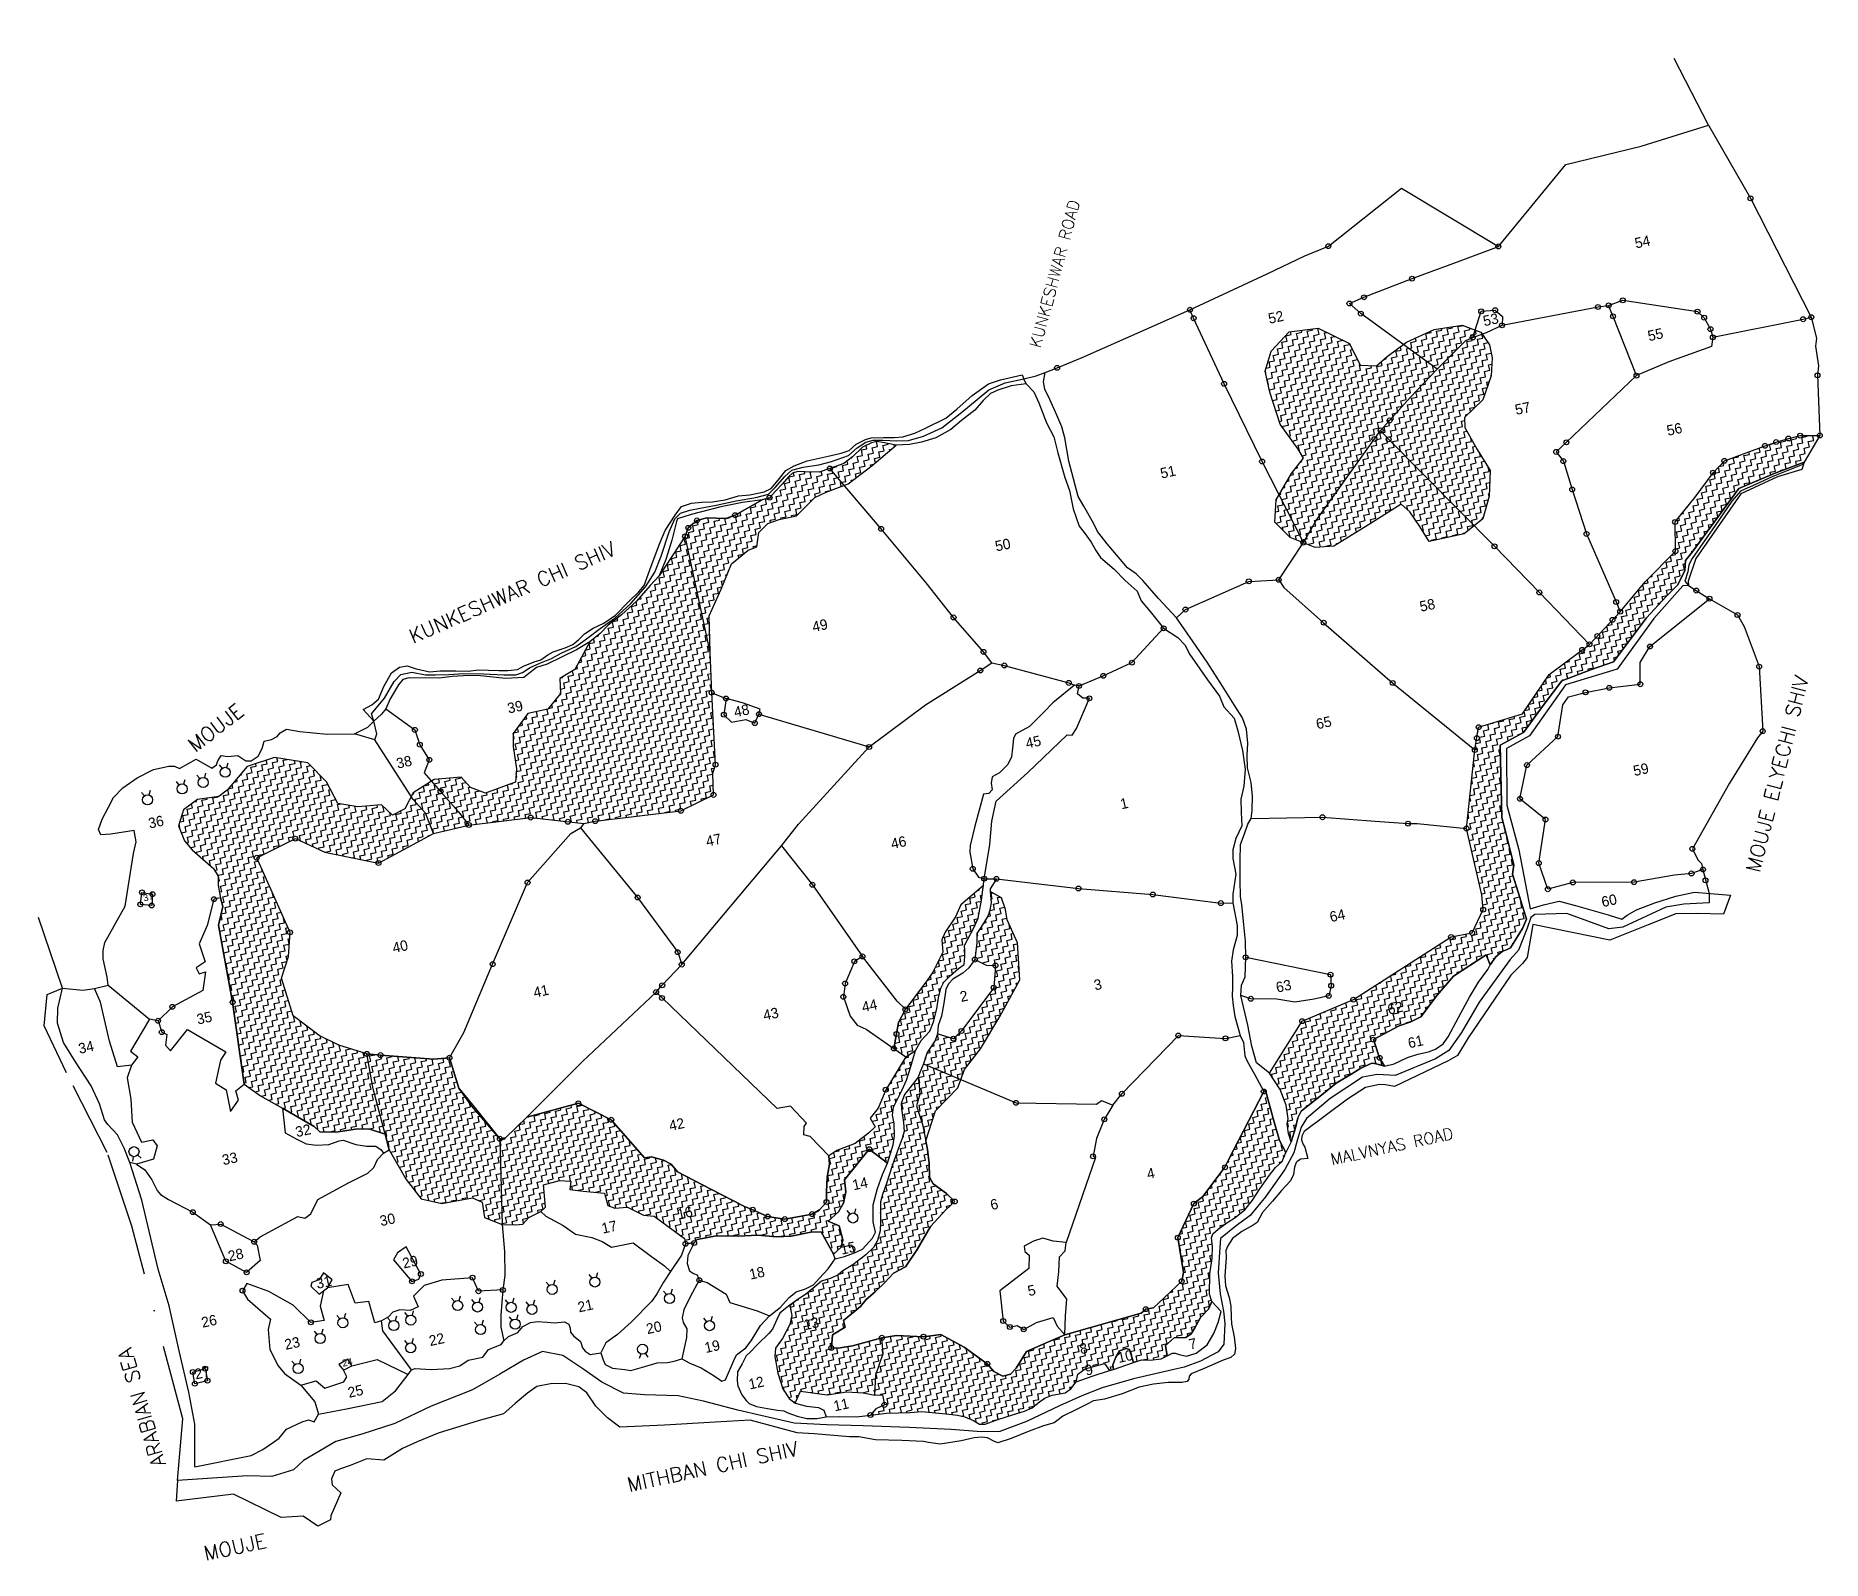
# Model space of a CAD drawing. Header units: metres. Extents: x 328584 to 331613, y 1804654 to 1807240.
import ezdxf

# ---------------------------------------------------------------- set-up
doc = ezdxf.new("R2010")
doc.units = ezdxf.units.M
doc.linetypes.add('DASHDOT', pattern=[25.4, 12.7, -6.35, 0, -6.35])
doc.linetypes.add('DIVIDE', pattern=[31.75, 12.7, -6.35, 0, -6.35, 0, -6.35])
for name, color, linetype in [('OFF', 1, 'Continuous'), ('POLY_HATCH', 12, 'Continuous'), ('POLY_PARCEL', 6, 'Continuous'), ('POLY_ROAD', 30, 'Continuous'), ('POLY_WATER', 4, 'Continuous'), ('TEXT_MAPOUT', 7, 'Continuous'), ('TEXT_PARCEL', 7, 'Continuous'), ('V-BOUND_LINE', 7, 'Continuous'), ('V_BOUND_STREAM_LINE', 7, 'DASHDOT'), ('V_DIVIDE_LINE', 7, 'DIVIDE')]:
    doc.layers.add(name, color=color, linetype=linetype)
doc.styles.get("Standard").update_dxf_attribs({"font": 'simplex.shx'})
doc.styles.add('TEXT_MAP', font='', dxfattribs={"height": 0.5})
doc.styles.get('TEXT_MAP').set_extended_font_data('Kruti Dev 050')

msp = doc.modelspace()

# ---------------------------------------------------------------- texts
at = {"layer": 'TEXT_MAPOUT'}
for s, height, rotation, p in [('KUNKESHWAR ROAD', 19.534, 74.8816, (330287.3, 1806709.1)), ('KUNKESHWAR CHI SHIV', 24.417, 23.6759, (329223.2, 1806208.7)), ('MOUJE ELYECHI SHIV', 24.417, 75.826, (331506.4, 1805819.2)), ('MOUJE', 24.42, 38.123, (328853.9, 1806023.3)), ('MALVNYAS ROAD', 19.534, 12.207, (330781.7, 1805324.2)), ('ARABIAN SEA', 24.417, 106.4815, (328804.4, 1804817)), ('MITHBAN CHI SHIV', 24.417, 12.207, (329589.5, 1804769.8)), ('MOUJE', 24.42, 12.207, (328871.6, 1804653.2))]:
    msp.add_text(s, height=height, rotation=rotation, dxfattribs=at).set_placement(p)
at = {"layer": 'TEXT_PARCEL', "style": 'TEXT_MAP'}
for s, height, p in [('54', 17.58, (331297.1, 1806878.9)), ('52', 17.58, (330675.6, 1806751.1)), ('53', 17.58, (331039.9, 1806746.9)), ('55', 17.58, (331319.1, 1806721.6)), ('57', 17.58, (331094, 1806596.5)), ('56', 17.58, (331351.3, 1806561.1)), ('51', 17.58, (330492.6, 1806488.6)), ('50', 17.58, (330212.5, 1806365)), ('58', 17.58, (330932.4, 1806262.7)), ('49', 17.58, (329902.4, 1806228.3)), ('39', 17.58, (329385.6, 1806090.1)), ('48', 17.58, (329769.6, 1806083.7)), ('65', 17.58, (330756.7, 1806063.4)), ('45', 17.58, (330264.2, 1806030.6)), ('38', 17.58, (329197.3, 1805996.6)), ('59', 17.58, (331294.5, 1805984)), ('1', 17.6, (330424.6, 1805927.7)), ('36', 17.58, (328776.7, 1805895)), ('47', 17.58, (329722.1, 1805864.4)), ('46', 17.58, (330035.8, 1805860.2)), ('37', 11.72, (328767.3, 1805771.3)), ('60', 17.58, (331240.6, 1805761.7)), ('64', 17.58, (330779.8, 1805736.3)), ('40', 17.58, (329190.7, 1805683.8)), ('3', 17.6, (330380, 1805620.5)), ('41', 17.58, (329429.5, 1805608.1)), ('2', 17.6, (330152.9, 1805600.9)), ('63', 17.58, (330688.7, 1805616.7)), ('35', 17.58, (328858.6, 1805562.6)), ('43', 17.58, (329819.2, 1805569.4)), ('44', 17.58, (329986.5, 1805583.4)), ('62', 17.58, (330877.9, 1805579.5)), ('34', 17.58, (328658.2, 1805512.9)), ('61', 17.58, (330912.5, 1805522.3)), ('42', 17.58, (329659.5, 1805382.1)), ('32', 17.58, (329026.2, 1805371.6)), ('33', 17.58, (328901.8, 1805324)), ('4', 17.6, (330469.7, 1805300.3)), ('14', 17.58, (329970.5, 1805281.5)), ('16', 17.58, (329673.4, 1805232.1)), ('6', 17.6, (330204.4, 1805247.9)), ('30', 17.58, (329169.2, 1805220.6)), ('17', 17.58, (329545.2, 1805208)), ('15', 17.58, (329950.2, 1805172.3)), ('28', 17.58, (328911.9, 1805160.9)), ('29', 17.58, (329207.6, 1805148.8)), ('31', 17.58, (329061.2, 1805114.3)), ('18', 17.58, (329795.6, 1805130)), ('21', 17.58, (329504.8, 1805074.4)), ('5', 17.6, (330267.7, 1805101.9)), ('26', 17.58, (328866.7, 1805048.4)), ('13', 17.58, (329887.7, 1805044.2)), ('22', 17.58, (329252.6, 1805017.3)), ('20', 17.58, (329620.9, 1805037.5)), ('23', 17.58, (329007.6, 1805010.9)), ('19', 17.58, (329719.7, 1805005.5)), ('8', 17.6, (330355.8, 1805003.5)), ('10', 17.58, (330420.1, 1804988.7)), ('7', 17.6, (330540.9, 1805011.4)), ('27', 17.58, (328855.2, 1804960.7)), ('24', 11.72, (329104.7, 1804982.3)), ('9', 17.6, (330364.9, 1804967.2)), ('25', 17.58, (329114.9, 1804929.6)), ('12', 17.58, (329794.5, 1804943.7)), ('11', 17.58, (329938.4, 1804906.6))]:
    msp.add_text(s, height=height, rotation=12.207, dxfattribs=at).set_placement(p)

# ---------------------------------------------------------------- linework, layer by layer
for points in [[(328894.6, 1806003), (328899.6, 1805997)], [(328909.3, 1806006.2), (328907.2, 1805998.7)], [(328821.6, 1805974.9), (328826.5, 1805968.9)], [(328836.2, 1805978), (328834.2, 1805970.5)], [(328857.1, 1805985.8), (328862.1, 1805979.9)], [(328871.8, 1805989), (328869.7, 1805981.5)], [(328762.9, 1805956.4), (328767.9, 1805950.4)], [(328777.6, 1805959.6), (328775.6, 1805952.1)], [(328748.1, 1805331), (328749.2, 1805338.7)], [(328762.3, 1805336), (328756.6, 1805341.3)], [(329959, 1805247.2), (329964, 1805241.2)], [(329973.7, 1805250.3), (329971.7, 1805242.8)], [(329449.1, 1805126), (329454.1, 1805120)], [(329463.8, 1805129.2), (329461.8, 1805121.7)], [(329521.4, 1805138.6), (329526.4, 1805132.6)], [(329536.1, 1805141.8), (329534, 1805134.2)], [(329288.7, 1805098.7), (329293.7, 1805092.7)], [(329303.4, 1805101.8), (329301.3, 1805094.3)], [(329322.5, 1805096.1), (329327.4, 1805090.1)], [(329337.1, 1805099.3), (329335.1, 1805091.8)], [(329379.5, 1805095.6), (329384.5, 1805089.6)], [(329394.2, 1805098.8), (329392.1, 1805091.3)], [(329429.3, 1805095.3), (329427.3, 1805087.8)], [(329648.1, 1805110.6), (329653.1, 1805104.6)], [(329662.8, 1805113.8), (329660.8, 1805106.3)], [(329094.1, 1805069.4), (329099.1, 1805063.4)], [(329108.8, 1805072.6), (329106.7, 1805065.1)], [(329180.5, 1805064.8), (329185.5, 1805058.8)], [(329195.2, 1805068), (329193.1, 1805060.5)], [(329209.2, 1805074.1), (329214.2, 1805068.1)], [(329223.9, 1805077.3), (329221.9, 1805069.8)], [(329386.3, 1805067), (329391.3, 1805061)], [(329401, 1805070.2), (329398.9, 1805062.7)], [(329414.7, 1805092.2), (329419.6, 1805086.2)], [(329715.9, 1805064.5), (329720.9, 1805058.5)], [(329730.5, 1805067.7), (329728.5, 1805060.2)], [(329055.6, 1805042.7), (329060.6, 1805036.7)], [(329070.3, 1805045.9), (329068.3, 1805038.4)], [(329327.6, 1805058), (329332.6, 1805052)], [(329342.3, 1805061.1), (329340.3, 1805053.6)], [(329209, 1805026.8), (329214, 1805020.8)], [(329223.7, 1805030), (329221.6, 1805022.4)], [(329607.5, 1804996.6), (329610, 1805004)], [(329622.3, 1804998.8), (329617.7, 1805005.1)], [(329018.1, 1804992), (329023.1, 1804986)], [(329032.7, 1804995.1), (329030.7, 1804987.6)]]:
    msp.add_lwpolyline(points)
for centre, radius in [((331491.2, 1806964.1), 4.16), ((330775.5, 1806882.8), 4.16), ((331063.7, 1806882.4), 4.16), ((330917.4, 1806827.8), 4.16), ((330835.9, 1806796.2), 4.16), ((331274.7, 1806791), 4.16), ((330540.8, 1806775), 4.16), ((330547, 1806760.6), 4.16), ((330811.2, 1806785.6), 4.16), ((330830.5, 1806768.5), 4.16), ((331034.6, 1806772.4), 4.16), ((331058.2, 1806774.2), 4.16), ((331232.7, 1806779.8), 4.16), ((331250.7, 1806782.5), 4.16), ((331258.2, 1806763.8), 4.16), ((331401.5, 1806771.8), 4.16), ((331412.7, 1806761.5), 4.16), ((331580.6, 1806758.9), 4.16), ((331594.3, 1806762.5), 4.16), ((331020.3, 1806728.1), 4.16), ((331069.9, 1806748.7), 4.16), ((331423.3, 1806742.1), 4.16), ((331427.5, 1806728.3), 4.16), ((330315.5, 1806676.5), 4.16), ((330598.7, 1806649.3), 4.16), ((331297.9, 1806663.3), 4.16), ((331604.8, 1806663.8), 4.16), ((330879.3, 1806587.3), 4.16), ((330853.6, 1806555.7), 4.16), ((330864.1, 1806570.4), 4.16), ((330877.7, 1806555.3), 4.16), ((331179.1, 1806550.2), 4.16), ((331515.9, 1806544.3), 4.16), ((331534.9, 1806550.6), 4.16), ((331555.5, 1806556.7), 4.16), ((331575.4, 1806561.5), 4.16), ((331608.8, 1806561.9), 4.16), ((330663.1, 1806517.6), 4.16), ((331161.8, 1806533.9), 4.16), ((331174, 1806518.3), 4.16), ((331447, 1806518.8), 4.16), ((329930.3, 1806505.8), 4.16), ((331427.7, 1806498.7), 4.16), ((329828, 1806456.3), 4.16), ((331188.8, 1806470.1), 4.16), ((329769.5, 1806426.6), 4.16), ((329690.2, 1806405), 4.16), ((329704.8, 1806417.7), 4.16), ((330017.2, 1806403.5), 4.16), ((331213.3, 1806394.8), 4.16), ((331363.4, 1806415.1), 4.16), ((329684.7, 1806390.8), 4.16), ((330733.1, 1806380), 4.16), ((331057.2, 1806373.8), 4.16), ((331364, 1806365.5), 4.16), ((330640.5, 1806314.3), 4.16), ((330691.3, 1806317.1), 4.16), ((331133.3, 1806295.6), 4.16), ((331263.5, 1806279.4), 4.16), ((331399.4, 1806298.7), 4.16), ((331421.8, 1806285), 4.16), ((330140, 1806253.2), 4.16), ((330533.1, 1806266.5), 4.16), ((330767.5, 1806244.3), 4.16), ((331257.2, 1806249.1), 4.16), ((331270.2, 1806262.9), 4.16), ((331469.3, 1806257.4), 4.16), ((330496.1, 1806234.8), 4.16), ((331231.6, 1806221.7), 4.16), ((330190.7, 1806194.9), 4.16), ((331205.8, 1806198.2), 4.16), ((331218.3, 1806207.5), 4.16), ((331320.8, 1806203.8), 4.16), ((330185.3, 1806163.2), 4.16), ((330226, 1806171.8), 4.16), ((330393.9, 1806154.2), 4.16), ((330442.5, 1806176.5), 4.16), ((331506, 1806169.8), 4.16), ((329729.8, 1806125.5), 4.16), ((330335.3, 1806142.1), 4.16), ((330352.7, 1806137), 4.16), ((330884.6, 1806141.9), 4.16), ((331211.5, 1806126.1), 4.16), ((331251.8, 1806133.8), 4.16), ((331304.4, 1806139.9), 4.16), ((329754.1, 1806115.7), 4.16), ((330370.2, 1806116), 4.16), ((329226.6, 1806062.4), 4.16), ((329750.5, 1806088.2), 4.16), ((329803, 1806074), 4.16), ((329810, 1806089.1), 4.16), ((331030.3, 1806067.1), 4.16), ((331512, 1806060.3), 4.16), ((329235, 1806037.3), 4.16), ((329996.7, 1806033.5), 4.16), ((331027.2, 1806048.4), 4.16), ((331164.8, 1806051), 4.16), ((329251, 1806011.6), 4.16), ((329736.4, 1806003.4), 4.16), ((331023.9, 1806028.4), 4.16), ((331112.2, 1806002.7), 4.16), ((328867.5, 1805973.3), 8.51), ((328905, 1805990.5), 8.51), ((328773.3, 1805943.9), 8.51), ((328832, 1805962.3), 8.51), ((329270.1, 1805958.2), 4.16), ((329732.9, 1805952.2), 4.16), ((331100.4, 1805945.6), 4.16), ((329422.9, 1805913.7), 4.16), ((329677.6, 1805925.2), 4.16), ((330765.6, 1805914.3), 4.16), ((331143.7, 1805910.5), 4.16), ((329023.9, 1805878), 4.16), ((329317.9, 1805901.1), 4.16), ((329485.9, 1805906.6), 4.16), ((329532.4, 1805907.7), 4.16), ((330910.6, 1805903.5), 4.16), ((331009.7, 1805895.2), 4.16), ((331392.7, 1805860.6), 4.16), ((328958.3, 1805845.6), 4.16), ((329164.8, 1805836.6), 4.16), ((330172.5, 1805826.8), 4.16), ((331132.4, 1805836.5), 4.16), ((331391.3, 1805819), 4.16), ((331410.7, 1805825.6), 4.16), ((328763.8, 1805786.9), 4.16), ((329417.6, 1805803.5), 4.16), ((329900.6, 1805799.8), 4.16), ((330191.8, 1805810.1), 4.16), ((330212.6, 1805809.9), 4.16), ((330351.8, 1805793.5), 4.16), ((331147.7, 1805792.2), 4.16), ((331190, 1805803.7), 4.16), ((331293.8, 1805804.2), 4.16), ((331414.9, 1805807.3), 4.16), ((328761.1, 1805766.5), 4.16), ((328780.3, 1805764.7), 4.16), ((328781.6, 1805783.7), 4.16), ((328885.9, 1805775.4), 4.16), ((329604.3, 1805778.1), 4.16), ((330477.7, 1805783.3), 4.16), ((330593.1, 1805768.7), 4.16), ((331037.9, 1805757.6), 4.16), ((329014.9, 1805719), 4.16), ((330983.6, 1805711.3), 4.16), ((331019.3, 1805718.1), 4.16), ((329672.2, 1805685.5), 4.16), ((329971.7, 1805669.9), 4.16), ((329985.5, 1805678.2), 4.16), ((330176.1, 1805672.9), 4.16), ((330635.3, 1805676.8), 4.16), ((329358.4, 1805665.2), 4.16), ((329679.1, 1805664.4), 4.16), ((330211, 1805662.8), 4.16), ((330779, 1805647.4), 4.16), ((329635.6, 1805617.7), 4.16), ((329645.6, 1805607.8), 4.16), ((329646, 1805629.3), 4.16), ((329953.1, 1805609.6), 4.16), ((329956, 1805632.3), 4.16), ((330208, 1805625.2), 4.16), ((330644.1, 1805606.4), 4.16), ((330776.1, 1805611.4), 4.16), ((330780.3, 1805628.6), 4.16), ((330817.9, 1805605), 4.16), ((328815.3, 1805592.7), 4.16), ((328917.5, 1805600.6), 4.16), ((330058.2, 1805588.5), 4.16), ((328791.1, 1805569.1), 4.16), ((328797.4, 1805549.7), 4.16), ((330043.2, 1805546.7), 4.16), ((330153.5, 1805551.8), 4.16), ((330731.1, 1805568.4), 4.16), ((330038.8, 1805522), 4.16), ((330139.7, 1805538.7), 4.16), ((330521.1, 1805544.1), 4.16), ((330601, 1805539.3), 4.16), ((330851.8, 1805537.1), 4.16), ((329145.2, 1805512.9), 4.16), ((329168.1, 1805510.9), 4.16), ((329285.2, 1805506.4), 4.16), ((330862.4, 1805506.3), 4.16), ((329503.8, 1805429.1), 4.16), ((330025, 1805452.2), 4.16), ((330245.9, 1805429.9), 4.16), ((330425.2, 1805445.3), 4.16), ((330665.9, 1805449), 4.16), ((329559.6, 1805401.2), 4.16), ((330395.5, 1805401.9), 4.16), ((329370.6, 1805369), 4.16), ((328750.3, 1805347.1), 8.51), ((329997.1, 1805351.4), 4.16), ((330376.4, 1805339.2), 4.16), ((330600.1, 1805320.6), 4.16), ((328850, 1805244.5), 4.16), ((329799.4, 1805248.7), 4.16), ((329924.5, 1805261.7), 4.16), ((330142.1, 1805262.5), 4.16), ((330547.4, 1805259), 4.16), ((328897.3, 1805224.3), 4.16), ((329824.7, 1805237), 4.16), ((329853.8, 1805232.7), 4.16), ((329900.3, 1805241.2), 4.16), ((329969.4, 1805234.6), 8.51), ((328954, 1805194.3), 4.16), ((329685.5, 1805190.8), 4.16), ((329700, 1805192.3), 4.16), ((330520.3, 1805201.3), 4.16), ((328906, 1805161.1), 4.16), ((328941.3, 1805142.4), 4.16), ((329221.6, 1805127.1), 4.16), ((329236.8, 1805139.6), 4.16), ((329324.1, 1805133.3), 4.16), ((329531.8, 1805126), 8.51), ((329708.8, 1805129.1), 4.16), ((330526.8, 1805127.5), 4.16), ((328934.3, 1805111.3), 4.16), ((329299.1, 1805086.1), 8.51), ((329334.3, 1805110.4), 4.16), ((329375.8, 1805112.5), 4.16), ((329459.5, 1805113.5), 8.51), ((329658.5, 1805098.1), 8.51), ((329104.5, 1805056.9), 8.51), ((329219.6, 1805061.5), 8.51), ((329332.9, 1805083.6), 8.51), ((329389.9, 1805083.1), 8.51), ((329425.1, 1805079.6), 8.51), ((330224.2, 1805059.9), 4.16), ((330466, 1805080), 4.16), ((329050.1, 1805057.6), 4.16), ((329066, 1805030.2), 8.51), ((329190.9, 1805052.3), 8.51), ((329338, 1805045.4), 8.51), ((329396.7, 1805054.5), 8.51), ((329726.3, 1805052), 8.51), ((330018.3, 1805031.5), 4.16), ((330089.1, 1805033.3), 4.16), ((330235.5, 1805049.7), 4.16), ((330258.9, 1805045.7), 4.16), ((329219.4, 1805014.2), 8.51), ((329612.7, 1805012), 8.51), ((329932.8, 1805014.2), 4.16), ((328850, 1804973.4), 4.16), ((328870.9, 1804979.1), 4.16), ((329028.5, 1804979.4), 8.51), ((330197.2, 1804987.2), 4.16), ((328853.5, 1804953.5), 4.16), ((328874.8, 1804958.6), 4.16), ((330022.7, 1804917.6), 4.16), ((329999, 1804900.4), 4.16)]:
    msp.add_circle(centre, radius)
at = {"layer": 'OFF'}
for p, q in [((330256.3, 1806664.4), (330259.1, 1806658.1)), ((330259.1, 1806658.1), (330280.3, 1806663.1)), ((330263, 1806649.3), (330259.1, 1806658.1)), ((330280.3, 1806663.1), (330295, 1806668.7)), ((331582.1, 1806516.4), (331578.3, 1806504.2)), ((329138.9, 1806096.8), (329156.8, 1806077.1)), ((330191.8, 1805810.1), (330212.6, 1805809.9)), ((331457.1, 1805782.2), (331445.7, 1805749.9)), ((330712.6, 1805363.6), (330703.3, 1805345.5)), ((330735.4, 1805354.8), (330740.5, 1805335.5)), ((328823.9, 1804789.6), (328822, 1804754.6))]:
    msp.add_line(p, q, dxfattribs=at)
at = {"layer": 'POLY_HATCH'}
for p, q in [((330678.4, 1806704.8), (330708.9, 1806737.4)), ((330708.9, 1806737.4), (330758.1, 1806743.7)), ((330758.1, 1806743.7), (330811.4, 1806717.7)), ((330907.7, 1806719.8), (330955, 1806741.6)), ((330955, 1806741.6), (331002.5, 1806749)), ((331002.5, 1806749), (331034, 1806737)), ((331034, 1806737), (331048.8, 1806715.7)), ((330668.4, 1806670.9), (330678.4, 1806704.8)), ((330811.4, 1806717.7), (330829.4, 1806681.2)), ((330875.4, 1806695.5), (330907.7, 1806719.8)), ((331048.8, 1806715.7), (331053.5, 1806693.6)), ((330676.1, 1806635.1), (330668.4, 1806670.9)), ((330829.4, 1806681.2), (330857.1, 1806680)), ((330857.1, 1806680), (330875.4, 1806695.5)), ((331053.5, 1806693.6), (331051.5, 1806662.9)), ((331051.5, 1806662.9), (331037.2, 1806622.3)), ((330693.6, 1806581.1), (330676.1, 1806635.1)), ((331037.2, 1806622.3), (331006.1, 1806592.5)), ((330724.4, 1806538.7), (330693.6, 1806581.1)), ((331006.1, 1806592.5), (331006.9, 1806575.3)), ((330000.9, 1806549.4), (329985.6, 1806541.9)), ((330010.1, 1806551.8), (330000.9, 1806549.4)), ((330022.9, 1806549.5), (330010.1, 1806551.8)), ((330042.5, 1806545.3), (330022.9, 1806549.5)), ((331006.9, 1806575.3), (331028, 1806538)), ((331515.9, 1806544.3), (331534.9, 1806550.6)), ((331534.9, 1806550.6), (331555.5, 1806556.7)), ((331555.5, 1806556.7), (331575.4, 1806561.5)), ((331575.4, 1806561.5), (331608.8, 1806561.9)), ((331608.8, 1806561.9), (331582.1, 1806516.4)), ((329968.8, 1806525.5), (329953.8, 1806514.3)), ((329985.6, 1806541.9), (329968.8, 1806525.5)), ((330002.2, 1806511), (330042.5, 1806545.3)), ((330713.1, 1806497.3), (330733.5, 1806523.4)), ((330733.5, 1806523.4), (330724.4, 1806538.7)), ((331028, 1806538), (331050.1, 1806502.4)), ((331427.7, 1806498.7), (331447, 1806518.8)), ((331447, 1806518.8), (331515.9, 1806544.3)), ((329860.7, 1806492.4), (329849.3, 1806479.1)), ((329867.1, 1806498), (329860.7, 1806492.4)), ((329875.8, 1806500.8), (329867.1, 1806498)), ((329887.9, 1806500), (329875.8, 1806500.8)), ((329912.2, 1806499.3), (329887.9, 1806500)), ((329930.3, 1806505.8), (329912.2, 1806499.3)), ((329953.8, 1806514.3), (329930.3, 1806505.8)), ((329961.1, 1806480), (330002.2, 1806511)), ((330686.7, 1806452.7), (330713.1, 1806497.3)), ((331050.1, 1806502.4), (331048, 1806458.7)), ((331397.2, 1806457), (331427.7, 1806498.7)), ((331531.4, 1806497.1), (331471.3, 1806472)), ((331582.1, 1806516.4), (331531.4, 1806497.1)), ((329837.6, 1806466.8), (329828, 1806456.3)), ((329849.3, 1806479.1), (329837.6, 1806466.8)), ((329904.8, 1806456.8), (329923.7, 1806465.8)), ((329923.7, 1806465.8), (329961.1, 1806480)), ((331048, 1806458.7), (331037.5, 1806420.3)), ((331471.3, 1806472), (331392.2, 1806363.6)), ((329815.2, 1806452.7), (329769.5, 1806426.6)), ((329828, 1806456.3), (329815.2, 1806452.7)), ((329873.5, 1806425.6), (329904.8, 1806456.8)), ((330684.8, 1806414.7), (330686.7, 1806452.7)), ((330899.2, 1806445.3), (330843.3, 1806410.1)), ((330913.5, 1806432.5), (330899.2, 1806445.3)), ((330930.5, 1806407.3), (330913.5, 1806432.5)), ((331363.4, 1806415.1), (331397.2, 1806457)), ((329690.2, 1806405), (329684.7, 1806390.8)), ((329704.8, 1806417.7), (329690.2, 1806405)), ((329721.4, 1806422.1), (329704.8, 1806417.7)), ((329753.8, 1806421), (329721.4, 1806422.1)), ((329769.5, 1806426.6), (329753.8, 1806421)), ((329806.4, 1806373), (329809.8, 1806397.1)), ((329809.8, 1806397.1), (329824.8, 1806412.6)), ((329824.8, 1806412.6), (329844.2, 1806419.2)), ((329844.2, 1806419.2), (329873.5, 1806425.6)), ((330710.7, 1806388.6), (330684.8, 1806414.7)), ((330843.3, 1806410.1), (330784.5, 1806374.3)), ((330946.2, 1806381.8), (330930.5, 1806407.3)), ((331037.5, 1806420.3), (331005.5, 1806394.7)), ((331364, 1806365.5), (331363.4, 1806415.1)), ((329684.7, 1806390.8), (329640.8, 1806323.8)), ((329763.5, 1806344.2), (329791.6, 1806367.4)), ((329791.6, 1806367.4), (329806.4, 1806373)), ((330753.3, 1806371.8), (330710.7, 1806388.6)), ((330784.5, 1806374.3), (330753.3, 1806371.8)), ((331005.5, 1806394.7), (330946.2, 1806381.8)), ((329745.9, 1806301.2), (329763.5, 1806344.2)), ((331312.5, 1806313.8), (331364, 1806365.5)), ((331380.9, 1806350), (331380.1, 1806332.8)), ((331392.2, 1806363.6), (331380.9, 1806350)), ((329625.3, 1806307.3), (329602.2, 1806280.8)), ((329640.8, 1806323.8), (329625.3, 1806307.3)), ((331270.2, 1806262.9), (331312.5, 1806313.8)), ((331368, 1806308.5), (331348, 1806288.7)), ((331380.1, 1806332.8), (331368, 1806308.5)), ((329602.2, 1806280.8), (329576.8, 1806257.5)), ((329725.8, 1806255.7), (329745.9, 1806301.2)), ((331348, 1806288.7), (331314.9, 1806252.3)), ((329576.8, 1806257.5), (329554.3, 1806239.9)), ((329727.3, 1806194.1), (329725.8, 1806255.7)), ((331218.3, 1806207.5), (331270.2, 1806262.9)), ((331314.9, 1806252.3), (331258.8, 1806178.1)), ((329541, 1806226.2), (329523.3, 1806211.8)), ((329554.3, 1806239.9), (329541, 1806226.2)), ((329523.3, 1806211.8), (329497.6, 1806165)), ((329729.8, 1806125.5), (329727.3, 1806194.1)), ((331149.7, 1806156.4), (331218.3, 1806207.5)), ((329497.6, 1806165), (329472.6, 1806149.8)), ((331104.5, 1806089.8), (331149.7, 1806156.4)), ((331221.7, 1806164.9), (331171.2, 1806145.9)), ((331258.8, 1806178.1), (331221.7, 1806164.9)), ((329473.3, 1806124.2), (329452.1, 1806097.6)), ((329472.6, 1806149.8), (329473.3, 1806124.2)), ((329736.4, 1806003.4), (329729.8, 1806125.5)), ((331171.2, 1806145.9), (331141.3, 1806105.9)), ((329452.1, 1806097.6), (329418.1, 1806090.2)), ((331141.3, 1806105.9), (331106.1, 1806058.2)), ((329418.1, 1806090.2), (329393.1, 1806056.2)), ((331023.9, 1806028.4), (331030.3, 1806067.1)), ((331030.3, 1806067.1), (331104.5, 1806089.8)), ((329393.1, 1806056.2), (329393, 1806034.2)), ((329393, 1806034.2), (329398.7, 1805996.2)), ((331106.1, 1806058.2), (331066.7, 1806036.6)), ((331066.7, 1806036.6), (331069.6, 1805913.7)), ((328988.6, 1806015.9), (328942.3, 1806000.2)), ((329045.2, 1806006.5), (328988.6, 1806015.9)), ((329076.8, 1805974.2), (329045.2, 1806006.5)), ((329731.7, 1805989), (329736.4, 1806003.4)), ((331009.7, 1805895.2), (331023.9, 1806028.4)), ((328920.9, 1805974.8), (328908.4, 1805960.1)), ((328942.3, 1806000.2), (328920.9, 1805974.8)), ((329095.7, 1805937.8), (329076.8, 1805974.2)), ((329259.1, 1805978.2), (329223.5, 1805955.8)), ((329304.9, 1805982), (329259.1, 1805978.2)), ((329320.9, 1805964.7), (329304.9, 1805982)), ((329397.4, 1805973.9), (329381.5, 1805968)), ((329398.7, 1805996.2), (329397.4, 1805973.9)), ((329732.9, 1805952.2), (329731.7, 1805989)), ((328858, 1805944.3), (328834.4, 1805926.6)), ((328894.4, 1805949.4), (328858, 1805944.3)), ((328908.4, 1805960.1), (328894.4, 1805949.4)), ((329223.5, 1805955.8), (329209.8, 1805928.4)), ((329346.2, 1805955.4), (329320.9, 1805964.7)), ((329381.5, 1805968), (329346.2, 1805955.4)), ((329677.6, 1805925.2), (329732.9, 1805952.2)), ((328834.4, 1805926.6), (328825.7, 1805899.6)), ((329130.1, 1805931.8), (329095.7, 1805937.8)), ((329169.8, 1805935.5), (329130.1, 1805931.8)), ((329188.8, 1805917.7), (329169.8, 1805935.5)), ((329209.8, 1805928.4), (329188.8, 1805917.7)), ((329317.9, 1805901.1), (329422.9, 1805913.7)), ((329422.9, 1805913.7), (329513.1, 1805903.6)), ((329532.4, 1805907.7), (329677.6, 1805925.2)), ((331069.6, 1805913.7), (331076, 1805889.9)), ((328825.7, 1805899.6), (328835.9, 1805874.3)), ((329164.8, 1805836.6), (329258.3, 1805886.6)), ((329258.3, 1805886.6), (329317.9, 1805901.1)), ((329513.1, 1805903.6), (329532.4, 1805907.7)), ((331035.8, 1805782.5), (331009.7, 1805895.2)), ((331076, 1805889.9), (331090.1, 1805833.4)), ((328835.9, 1805874.3), (328849.1, 1805858.8)), ((328849.1, 1805858.8), (328885.3, 1805827.4)), ((328958.3, 1805845.6), (329023.9, 1805878)), ((329023.9, 1805878), (329073.6, 1805855)), ((329073.6, 1805855), (329164.8, 1805836.6)), ((328885.3, 1805827.4), (328893, 1805814.4)), ((329014.9, 1805719), (328958.3, 1805845.6)), ((331090.1, 1805833.4), (331087.9, 1805818)), ((328893, 1805814.4), (328892.8, 1805798.4)), ((328892.8, 1805798.4), (328897.2, 1805777.8)), ((330190.6, 1805798.6), (330152.4, 1805765.8)), ((330187.5, 1805773.7), (330189.8, 1805791.2)), ((330189.8, 1805791.2), (330190.6, 1805798.6)), ((331087.9, 1805818), (331097.3, 1805787.5)), ((328901.1, 1805762.8), (328893.4, 1805731.3)), ((328897.2, 1805777.8), (328901.1, 1805762.8)), ((330152.4, 1805765.8), (330143.3, 1805745.5)), ((330181.9, 1805742.9), (330187.5, 1805773.7)), ((330203.9, 1805769.3), (330200.9, 1805754.3)), ((330221.2, 1805777.7), (330202.3, 1805788.6)), ((330202.3, 1805788.6), (330203.9, 1805769.3)), ((330228.1, 1805758.1), (330221.2, 1805777.7)), ((331037.9, 1805757.6), (331035.8, 1805782.5)), ((331097.3, 1805787.5), (331111.3, 1805741.2)), ((328893.4, 1805731.3), (328917.5, 1805600.6)), ((330143.3, 1805745.5), (330125.6, 1805719.6)), ((330174.1, 1805726.9), (330181.9, 1805742.9)), ((330198.3, 1805746.3), (330186.1, 1805727.5)), ((330200.9, 1805754.3), (330198.3, 1805746.3)), ((330230.6, 1805740.2), (330228.1, 1805758.1)), ((330248.3, 1805701.2), (330230.6, 1805740.2)), ((331019.3, 1805718.1), (331037.9, 1805757.6)), ((331111.3, 1805741.2), (331104.7, 1805725.8)), ((329012, 1805678.3), (329014.9, 1805719)), ((330125.6, 1805719.6), (330119.9, 1805706.1)), ((330119.9, 1805706.1), (330121.9, 1805685.7)), ((330158.7, 1805696.7), (330163.9, 1805707.3)), ((330163.9, 1805707.3), (330174.1, 1805726.9)), ((330179.4, 1805701.1), (330176.1, 1805672.9)), ((330179.6, 1805717.3), (330179.4, 1805701.1)), ((330186.1, 1805727.5), (330179.6, 1805717.3)), ((330252.6, 1805638.8), (330248.3, 1805701.2)), ((330817.9, 1805605), (330983.6, 1805711.3)), ((330983.6, 1805711.3), (331019.3, 1805718.1)), ((331104.7, 1805725.8), (331084.4, 1805693)), ((329000.5, 1805641.5), (329012, 1805678.3)), ((330121.9, 1805685.7), (330104.8, 1805651.4)), ((330157.8, 1805664.8), (330159.3, 1805678.1)), ((330158.8, 1805688.5), (330158.7, 1805696.7)), ((330159.3, 1805678.1), (330158.8, 1805688.5)), ((330176.1, 1805672.9), (330195.2, 1805663.4)), ((331043.3, 1805680.9), (330987.8, 1805644.6)), ((331049.9, 1805663.8), (331043.3, 1805680.9)), ((331059.7, 1805677.3), (331049.9, 1805663.8)), ((331070.4, 1805686.8), (331059.7, 1805677.3)), ((331078.8, 1805690), (331070.4, 1805686.8)), ((331084.4, 1805693), (331078.8, 1805690)), ((329020.2, 1805577.5), (329000.5, 1805641.5)), ((330104.8, 1805651.4), (330094.4, 1805636.9)), ((330123.4, 1805634.7), (330134.5, 1805645.8)), ((330134.5, 1805645.8), (330148.5, 1805657.5)), ((330148.5, 1805657.5), (330157.8, 1805664.8)), ((330195.2, 1805663.4), (330211, 1805662.8)), ((330211, 1805662.8), (330208, 1805625.2)), ((330987.8, 1805644.6), (330959.7, 1805612.4)), ((330094.4, 1805636.9), (330058.2, 1805588.5)), ((330114.4, 1805607.9), (330118.2, 1805624.4)), ((330118.2, 1805624.4), (330123.4, 1805634.7)), ((330208, 1805625.2), (330153.5, 1805551.8)), ((330218.6, 1805576.1), (330252.6, 1805638.8)), ((330959.7, 1805612.4), (330932, 1805575.7)), ((328917.5, 1805600.6), (328937.2, 1805461.4)), ((330058.2, 1805588.5), (330046.6, 1805566.1)), ((330105.7, 1805567.3), (330111.4, 1805589.5)), ((330111.4, 1805589.5), (330114.4, 1805607.9)), ((330731.1, 1805568.4), (330817.9, 1805605)), ((329064.3, 1805544.3), (329020.2, 1805577.5)), ((330046.6, 1805566.1), (330038.8, 1805522)), ((330085, 1805535.7), (330099.6, 1805551.4)), ((330099.6, 1805551.4), (330105.7, 1805567.3)), ((330153.5, 1805551.8), (330139.7, 1805538.7)), ((330185.5, 1805521.4), (330218.6, 1805576.1)), ((330675.4, 1805480.2), (330731.1, 1805568.4)), ((330895.7, 1805560.5), (330851.8, 1805537.1)), ((330915.5, 1805567.2), (330895.7, 1805560.5)), ((330932, 1805575.7), (330915.5, 1805567.2)), ((329097.7, 1805527.6), (329064.3, 1805544.3)), ((329145.2, 1805512.9), (329097.7, 1805527.6)), ((330038.8, 1805522), (330059.2, 1805507.7)), ((330067.7, 1805491.4), (330075.6, 1805518.8)), ((330075.6, 1805518.8), (330085, 1805535.7)), ((330108.8, 1805535.8), (330095.1, 1805515.4)), ((330112.6, 1805547.2), (330108.8, 1805535.8)), ((330119.6, 1805544.9), (330112.6, 1805547.2)), ((330139.7, 1805538.7), (330119.6, 1805544.9)), ((330158.7, 1805486.6), (330185.5, 1805521.4)), ((330851.8, 1805537.1), (330862.4, 1805506.3)), ((329168.1, 1805510.9), (329145.2, 1805512.9)), ((329258, 1805503.7), (329168.1, 1805510.9)), ((329285.2, 1805506.4), (329258, 1805503.7)), ((329300.9, 1805455), (329285.2, 1805506.4)), ((330059.2, 1805507.7), (330025, 1805452.2)), ((330060.2, 1805468.3), (330067.7, 1805491.4)), ((330088.7, 1805496), (330082.1, 1805479.9)), ((330095.1, 1805515.4), (330088.7, 1805496)), ((330830.8, 1805488.9), (330815.2, 1805479.2)), ((330849.3, 1805497.4), (330830.8, 1805488.9)), ((330856.8, 1805496.3), (330849.3, 1805497.4)), ((330870.9, 1805492.1), (330856.8, 1805496.3)), ((330862.4, 1805506.3), (330870.9, 1805492.1)), ((328937.2, 1805461.4), (328965, 1805441.9)), ((330052, 1805451), (330060.2, 1805468.3)), ((330079.7, 1805473.7), (330065.6, 1805455.1)), ((330082.1, 1805479.9), (330079.7, 1805473.7)), ((330147.1, 1805455.1), (330158.7, 1805486.6)), ((330693.8, 1805452.7), (330675.4, 1805480.2)), ((330788.8, 1805463), (330764.4, 1805443.7)), ((330815.2, 1805479.2), (330788.8, 1805463)), ((328965, 1805441.9), (329001.9, 1805420.6)), ((329322.9, 1805424.1), (329300.9, 1805455)), ((329503.8, 1805429.1), (329416.6, 1805405.8)), ((329559.6, 1805401.2), (329503.8, 1805429.1)), ((330025, 1805452.2), (330012.2, 1805420.9)), ((330037.9, 1805422.3), (330052, 1805451)), ((330056.8, 1805443.8), (330051.3, 1805428.9)), ((330051.3, 1805428.9), (330051.5, 1805419.6)), ((330065.6, 1805455.1), (330056.8, 1805443.8)), ((330109.2, 1805416.5), (330147.1, 1805455.1)), ((330665.9, 1805449), (330606.1, 1805333.3)), ((330668.7, 1805451.5), (330665.9, 1805449)), ((330682.1, 1805403.1), (330668.7, 1805451.5)), ((330703.9, 1805425.9), (330693.8, 1805452.7)), ((330764.4, 1805443.7), (330740.6, 1805424.9)), ((329001.9, 1805420.6), (329055.9, 1805390)), ((329370.6, 1805369), (329322.9, 1805424.1)), ((329416.6, 1805405.8), (329380.2, 1805370.8)), ((329615.9, 1805336.7), (329559.6, 1805401.2)), ((330012.2, 1805420.9), (329998.8, 1805403.9)), ((329998.8, 1805403.9), (330006.9, 1805389.2)), ((330036.5, 1805409.1), (330037.9, 1805422.3)), ((330039, 1805394.7), (330036.5, 1805409.1)), ((330051.5, 1805419.6), (330055.2, 1805396.7)), ((330093, 1805365.7), (330109.2, 1805416.5)), ((330692.9, 1805366.3), (330682.1, 1805403.1)), ((330707.5, 1805402.8), (330703.9, 1805425.9)), ((330705.5, 1805394.3), (330707.5, 1805402.8)), ((330723.7, 1805404.5), (330719.6, 1805387.7)), ((330729.5, 1805415.7), (330723.7, 1805404.5)), ((330740.6, 1805424.9), (330729.5, 1805415.7)), ((329055.9, 1805390), (329065.3, 1805380.7)), ((329065.3, 1805380.7), (329092.3, 1805379.9)), ((329092.3, 1805379.9), (329107.8, 1805382.7)), ((329107.8, 1805382.7), (329129.5, 1805385.7)), ((329129.5, 1805385.7), (329150.2, 1805385.2)), ((329150.2, 1805385.2), (329176, 1805376.8)), ((329176, 1805376.8), (329182.9, 1805350)), ((329380.2, 1805370.8), (329370.6, 1805369)), ((329995.6, 1805378.5), (329973.1, 1805361)), ((330006.9, 1805389.2), (329995.6, 1805378.5)), ((330037.8, 1805358.6), (330039.9, 1805374)), ((330039.9, 1805374), (330039, 1805394.7)), ((330052.9, 1805369.5), (330046.5, 1805352.8)), ((330056, 1805381.3), (330052.9, 1805369.5)), ((330055.2, 1805396.7), (330056, 1805381.3)), ((330707.6, 1805378), (330705.5, 1805394.3)), ((330712.6, 1805363.6), (330707.6, 1805378)), ((330719.6, 1805387.7), (330712.6, 1805363.6)), ((329182.9, 1805350), (329211.9, 1805299.8)), ((329627.5, 1805338.1), (329615.9, 1805336.7)), ((329648.3, 1805332.8), (329627.5, 1805338.1)), ((329942.2, 1805349), (329928.5, 1805340.2)), ((329928.5, 1805340.2), (329929.4, 1805326)), ((329973.1, 1805361), (329942.2, 1805349)), ((329954.8, 1805299.4), (329997.1, 1805351.4)), ((329997.1, 1805351.4), (330027.8, 1805327.8)), ((330027.8, 1805327.8), (330037.8, 1805358.6)), ((330046.5, 1805352.8), (330036.3, 1805325)), ((330096, 1805350.9), (330093, 1805365.7)), ((330098.5, 1805326.8), (330096, 1805350.9)), ((330703.3, 1805345.5), (330692.9, 1805366.3)), ((330697.4, 1805330.6), (330703.3, 1805345.5)), ((329661.1, 1805325.8), (329648.3, 1805332.8)), ((329671.8, 1805312.9), (329661.1, 1805325.8)), ((329728.6, 1805283.7), (329671.8, 1805312.9)), ((329929.4, 1805326), (329925.5, 1805303.8)), ((330036.3, 1805325), (330025.4, 1805291.5)), ((330099.1, 1805303.8), (330098.5, 1805326.8)), ((330600.1, 1805320.6), (330562.4, 1805271.2)), ((330606.1, 1805333.3), (330600.1, 1805320.6)), ((330659.1, 1805283.8), (330675.7, 1805307.3)), ((330675.7, 1805307.3), (330686, 1805320.4)), ((330686, 1805320.4), (330697.4, 1805330.6)), ((329211.9, 1805299.8), (329237.3, 1805267.3)), ((329444.9, 1805290.7), (329471.8, 1805298.4)), ((329448, 1805252.7), (329444.9, 1805290.7)), ((329471.8, 1805298.4), (329491.2, 1805297.2)), ((329491.2, 1805297.2), (329489.2, 1805283.1)), ((329489.2, 1805283.1), (329512.1, 1805280.2)), ((329512.1, 1805280.2), (329548.1, 1805276.6)), ((329548.1, 1805276.6), (329553.8, 1805255.6)), ((329785.7, 1805254), (329728.6, 1805283.7)), ((329924.6, 1805278.9), (329924.5, 1805261.7)), ((329925.5, 1805303.8), (329924.6, 1805278.9)), ((329953.4, 1805259.7), (329957.2, 1805279.2)), ((329957.2, 1805279.2), (329954.8, 1805299.4)), ((330025.4, 1805291.5), (330019.7, 1805274.7)), ((330105.3, 1805292.8), (330099.1, 1805303.8)), ((330127.8, 1805276.1), (330105.3, 1805292.8)), ((330142.1, 1805262.5), (330127.8, 1805276.1)), ((330646.6, 1805265.1), (330659.1, 1805283.8)), ((329237.3, 1805267.3), (329272.2, 1805259)), ((329272.2, 1805259), (329324, 1805268.9)), ((329324, 1805268.9), (329340.4, 1805261.5)), ((329340.4, 1805261.5), (329344.8, 1805235.5)), ((329419.7, 1805235.2), (329440.2, 1805245.5)), ((329440.2, 1805245.5), (329448, 1805252.7)), ((329553.8, 1805255.6), (329565.5, 1805251)), ((329565.5, 1805251), (329587, 1805252.9)), ((329587, 1805252.9), (329614.3, 1805239.3)), ((329799.4, 1805248.7), (329785.7, 1805254)), ((329824.7, 1805237), (329799.4, 1805248.7)), ((329912.9, 1805248.2), (329900.3, 1805241.2)), ((329924.5, 1805261.7), (329912.9, 1805248.2)), ((329945.1, 1805245.2), (329953.4, 1805259.7)), ((330016.3, 1805247.1), (330015.9, 1805228.9)), ((330019.7, 1805274.7), (330016.2, 1805262.1)), ((330016.2, 1805262.1), (330016.3, 1805247.1)), ((330100.8, 1805220.4), (330126.8, 1805248.4)), ((330126.8, 1805248.4), (330142.1, 1805262.5)), ((330547.4, 1805259), (330520.3, 1805201.3)), ((330562.4, 1805271.2), (330547.4, 1805259)), ((330617.2, 1805235.6), (330633.9, 1805248.3)), ((330633.9, 1805248.3), (330646.6, 1805265.1)), ((329344.8, 1805235.5), (329374.6, 1805223.3)), ((329374.6, 1805223.3), (329397.3, 1805222.9)), ((329397.3, 1805222.9), (329409.6, 1805224)), ((329409.6, 1805224), (329419.7, 1805235.2)), ((329614.3, 1805239.3), (329632.2, 1805237.7)), ((329632.2, 1805237.7), (329666.8, 1805212.2)), ((329853.8, 1805232.7), (329824.7, 1805237)), ((329900.3, 1805241.2), (329853.8, 1805232.7)), ((329927.1, 1805229.2), (329945.1, 1805245.2)), ((329946.2, 1805221.3), (329927.1, 1805229.2)), ((329952, 1805197.8), (329946.2, 1805221.3)), ((330015.9, 1805228.9), (330015.6, 1805212.7)), ((330078.1, 1805181), (330100.8, 1805220.4)), ((330579.7, 1805207.6), (330588.4, 1805215.4)), ((330588.4, 1805215.4), (330603.3, 1805226.3)), ((330603.3, 1805226.3), (330617.2, 1805235.6)), ((329666.8, 1805212.2), (329683.5, 1805199.8)), ((329683.5, 1805199.8), (329685.5, 1805190.8)), ((329685.5, 1805190.8), (329700, 1805192.3)), ((329700, 1805192.3), (329705.4, 1805198.3)), ((329705.4, 1805198.3), (329737.6, 1805204.4)), ((329737.6, 1805204.4), (329774.8, 1805203.5)), ((329774.8, 1805203.5), (329807.8, 1805205.3)), ((329807.8, 1805205.3), (329839.6, 1805202.8)), ((329839.6, 1805202.8), (329864.8, 1805203.8)), ((329864.8, 1805203.8), (329897.7, 1805210.5)), ((329897.7, 1805210.5), (329915.6, 1805211.3)), ((329915.6, 1805211.3), (329936.6, 1805173.1)), ((329936.6, 1805173.1), (329949.4, 1805185.2)), ((329949.4, 1805185.2), (329952, 1805197.8)), ((330010.9, 1805196.4), (330004.1, 1805184.4)), ((330015.6, 1805212.7), (330010.9, 1805196.4)), ((330520.3, 1805201.3), (330530.1, 1805142.3)), ((330577.1, 1805200.7), (330579.7, 1805207.6)), ((330579, 1805185.7), (330577.1, 1805200.7)), ((330578.5, 1805166.7), (330579, 1805185.7)), ((329969.3, 1805155), (329952.1, 1805145.1)), ((329991.1, 1805172.2), (329969.3, 1805155)), ((330004.1, 1805184.4), (329991.1, 1805172.2)), ((330058.5, 1805152), (330078.1, 1805181)), ((330574.3, 1805140), (330578.5, 1805166.7)), ((329916, 1805127.3), (329904.9, 1805118)), ((329932.3, 1805132.7), (329916, 1805127.3)), ((329944.2, 1805138.4), (329932.3, 1805132.7)), ((329952.1, 1805145.1), (329944.2, 1805138.4)), ((330007.3, 1805109.2), (330023.3, 1805125)), ((330023.3, 1805125), (330038.2, 1805141.2)), ((330038.2, 1805141.2), (330058.5, 1805152)), ((330526.8, 1805127.5), (330478.9, 1805082.2)), ((330530.1, 1805142.3), (330526.8, 1805127.5)), ((330574.1, 1805105.5), (330574.3, 1805140)), ((329874.7, 1805095.9), (329862.5, 1805085.8)), ((329889, 1805104.6), (329874.7, 1805095.9)), ((329904.9, 1805118), (329889, 1805104.6)), ((329982.3, 1805084.7), (329991.6, 1805096.4)), ((329991.6, 1805096.4), (330007.3, 1805109.2)), ((330577.7, 1805093.2), (330574.1, 1805105.5)), ((329862.5, 1805085.8), (329865.8, 1805069.1)), ((329865.8, 1805069.1), (329862.5, 1805054.2)), ((329953.5, 1805060.7), (329982.3, 1805084.7)), ((330458.2, 1805073), (330328.8, 1805036.2)), ((330466, 1805080), (330458.2, 1805073)), ((330478.9, 1805082.2), (330466, 1805080)), ((330548.7, 1805047.4), (330558.5, 1805066)), ((330558.5, 1805066), (330572.5, 1805079.8)), ((330572.5, 1805079.8), (330577.7, 1805093.2)), ((329862.5, 1805054.2), (329850, 1805030.3)), ((329932.8, 1805014.2), (329934.9, 1805036.7)), ((329934.9, 1805036.7), (329955.9, 1805049.3)), ((329955.9, 1805049.3), (329953.5, 1805060.7)), ((330043.3, 1805035.3), (330018.3, 1805031.5)), ((330089.1, 1805033.3), (330043.3, 1805035.3)), ((330118.5, 1805037), (330089.1, 1805033.3)), ((330158.2, 1805015.4), (330118.5, 1805037)), ((330328.8, 1805036.2), (330300.9, 1805024.5)), ((330533.6, 1805032), (330542.6, 1805038)), ((330542.6, 1805038), (330548.7, 1805047.4)), ((329838.2, 1805013.6), (329837.1, 1804999.8)), ((329850, 1805030.3), (329838.2, 1805013.6)), ((329944.2, 1805013.9), (329932.8, 1805014.2)), ((329968.7, 1805017.6), (329944.2, 1805013.9)), ((330018.3, 1805031.5), (329968.7, 1805017.6)), ((330197.2, 1804987.2), (330158.2, 1805015.4)), ((330263.9, 1805008.4), (330245.9, 1804979.7)), ((330300.9, 1805024.5), (330263.9, 1805008.4)), ((330415.3, 1804998.8), (330421.1, 1805009.1)), ((330421.1, 1805009.1), (330432.7, 1805013.2)), ((330432.7, 1805013.2), (330438.1, 1805011.3)), ((330438.1, 1805011.3), (330445.1, 1804989.6)), ((330499.5, 1805018.4), (330514.1, 1805031.4)), ((330502.3, 1805000.9), (330499.5, 1805018.4)), ((330514.1, 1805031.4), (330533.6, 1805032)), ((329837.1, 1804999.8), (329842.1, 1804971.3)), ((330208.2, 1804974.3), (330197.2, 1804987.2)), ((330223.4, 1804966.2), (330208.2, 1804974.3)), ((330245.9, 1804979.7), (330236.7, 1804969.7)), ((330350.8, 1804970), (330363, 1804978.7)), ((330363, 1804978.7), (330395.7, 1804987.7)), ((330395.7, 1804987.7), (330404.5, 1804976.2)), ((330404.5, 1804976.2), (330411.3, 1804977.7)), ((330410.2, 1804985.5), (330415.3, 1804998.8)), ((330411.3, 1804977.7), (330410.2, 1804985.5)), ((330445.1, 1804989.6), (330458.7, 1804993.9)), ((330458.7, 1804993.9), (330473.6, 1804993.4)), ((330473.6, 1804993.4), (330492.1, 1804996)), ((330492.1, 1804996), (330502.3, 1805000.9)), ((329842.1, 1804971.3), (329850.2, 1804944.8)), ((329850.2, 1804944.8), (329861.4, 1804928.3)), ((330236.7, 1804969.7), (330223.4, 1804966.2)), ((330329.4, 1804937.8), (330338.7, 1804944.8)), ((330338.7, 1804944.8), (330348.1, 1804956.8)), ((330348.1, 1804956.8), (330350.8, 1804970)), ((329861.4, 1804928.3), (329871.4, 1804920.4)), ((329871.4, 1804920.4), (329880.6, 1804940.7)), ((329880.6, 1804940.7), (329925.7, 1804934.5)), ((329925.7, 1804934.5), (329958.8, 1804939.9)), ((329958.8, 1804939.9), (329986.9, 1804938.3)), ((329986.9, 1804938.3), (330006.7, 1804934.3)), ((330006.7, 1804934.3), (330019.6, 1804934.8)), ((330022.7, 1804917.6), (330008.2, 1804910.9)), ((330019.6, 1804934.8), (330022.7, 1804917.6)), ((330260.1, 1804906.9), (330273, 1804912.4)), ((330273, 1804912.4), (330286, 1804923.4)), ((330286, 1804923.4), (330296, 1804929.6)), ((330296, 1804929.6), (330307.3, 1804933.9)), ((330307.3, 1804933.9), (330329.4, 1804937.8)), ((330008.2, 1804910.9), (329999, 1804900.4)), ((329999, 1804900.4), (330026.2, 1804903.5)), ((330026.2, 1804903.5), (330066.3, 1804904.9)), ((330066.3, 1804904.9), (330085.9, 1804906.4)), ((330085.9, 1804906.4), (330127.1, 1804902.6)), ((330127.1, 1804902.6), (330146.7, 1804900.1)), ((330146.7, 1804900.1), (330159, 1804897.3)), ((330159, 1804897.3), (330173.6, 1804891)), ((330173.6, 1804891), (330183.9, 1804885.1)), ((330183.9, 1804885.1), (330193.7, 1804884.8)), ((330193.7, 1804884.8), (330215.1, 1804892.6)), ((330215.1, 1804892.6), (330239.7, 1804900.7)), ((330239.7, 1804900.7), (330260.1, 1804906.9))]:
    msp.add_line(p, q, dxfattribs=at)
at = {"layer": 'POLY_HATCH', "linetype": 'Continuous'}
for p, q in [((330703.4, 1806730.9), (330712.5, 1806732.9)), ((330705.4, 1806721.8), (330703.4, 1806730.9)), ((330712.5, 1806732.9), (330711.4, 1806737.7)), ((330721.6, 1806734.8), (330730.7, 1806736.8)), ((330723.5, 1806725.7), (330721.6, 1806734.8)), ((330730.7, 1806736.8), (330730, 1806740.1)), ((330739.8, 1806738.8), (330748.9, 1806740.7)), ((330741.7, 1806729.7), (330739.8, 1806738.8)), ((330748.9, 1806740.7), (330748.5, 1806742.5)), ((330750.8, 1806731.6), (330759.9, 1806733.6)), ((330752.8, 1806722.5), (330750.8, 1806731.6)), ((330757.9, 1806742.7), (330759.5, 1806743)), ((330759.9, 1806733.6), (330757.9, 1806742.7)), ((330769, 1806735.6), (330773, 1806736.4)), ((330771, 1806726.5), (330769, 1806735.6)), ((330780.1, 1806728.5), (330786.5, 1806729.8)), ((330940.5, 1806734.6), (330949.6, 1806736.6)), ((330942.5, 1806725.5), (330940.5, 1806734.6)), ((330949.6, 1806736.6), (330949.1, 1806738.9)), ((330958.7, 1806738.5), (330967.8, 1806740.5)), ((330960.7, 1806729.5), (330958.7, 1806738.5)), ((330967.8, 1806740.5), (330967.2, 1806743.5)), ((330969.8, 1806731.4), (330978.9, 1806733.4)), ((330971.8, 1806722.3), (330969.8, 1806731.4)), ((330976.9, 1806742.5), (330986, 1806744.4)), ((330978.9, 1806733.4), (330976.9, 1806742.5)), ((330986, 1806744.4), (330985.6, 1806746.3)), ((330988, 1806735.4), (330997.1, 1806737.3)), ((330989.9, 1806726.3), (330988, 1806735.4)), ((330995.1, 1806746.4), (331004.1, 1806748.4)), ((330997.1, 1806737.3), (330995.1, 1806746.4)), ((330999, 1806728.2), (331008.1, 1806730.2)), ((331006.2, 1806739.3), (331015.2, 1806741.3)), ((331008.1, 1806730.2), (331006.2, 1806739.3)), ((331015.2, 1806741.3), (331014.6, 1806744.4)), ((331017.2, 1806732.2), (331026.3, 1806734.1)), ((331019.2, 1806723.1), (331017.2, 1806732.2)), ((331026.3, 1806734.1), (331024.9, 1806740.5)), ((331037.4, 1806727), (331035.7, 1806734.6)), ((330682, 1806697.7), (330691.1, 1806699.7)), ((330689.1, 1806708.8), (330698.2, 1806710.7)), ((330691.1, 1806699.7), (330689.1, 1806708.8)), ((330696.3, 1806719.8), (330705.4, 1806721.8)), ((330698.2, 1806710.7), (330696.3, 1806719.8)), ((330700.2, 1806701.7), (330709.3, 1806703.6)), ((330702.2, 1806692.6), (330700.2, 1806701.7)), ((330707.3, 1806712.7), (330716.4, 1806714.7)), ((330709.3, 1806703.6), (330707.3, 1806712.7)), ((330714.5, 1806723.8), (330723.5, 1806725.7)), ((330716.4, 1806714.7), (330714.5, 1806723.8)), ((330718.4, 1806705.6), (330727.5, 1806707.6)), ((330720.4, 1806696.5), (330718.4, 1806705.6)), ((330725.5, 1806716.6), (330734.6, 1806718.6)), ((330727.5, 1806707.6), (330725.5, 1806716.6)), ((330729.4, 1806698.5), (330738.5, 1806700.4)), ((330732.6, 1806727.7), (330741.7, 1806729.7)), ((330734.6, 1806718.6), (330732.6, 1806727.7)), ((330736.6, 1806709.5), (330745.7, 1806711.5)), ((330738.5, 1806700.4), (330736.6, 1806709.5)), ((330743.7, 1806720.6), (330752.8, 1806722.5)), ((330745.7, 1806711.5), (330743.7, 1806720.6)), ((330747.6, 1806702.4), (330756.7, 1806704.4)), ((330749.6, 1806693.3), (330747.6, 1806702.4)), ((330754.8, 1806713.5), (330763.8, 1806715.4)), ((330756.7, 1806704.4), (330754.8, 1806713.5)), ((330761.9, 1806724.5), (330771, 1806726.5)), ((330763.8, 1806715.4), (330761.9, 1806724.5)), ((330765.8, 1806706.3), (330774.9, 1806708.3)), ((330767.8, 1806697.2), (330765.8, 1806706.3)), ((330772.9, 1806717.4), (330782, 1806719.4)), ((330774.9, 1806708.3), (330772.9, 1806717.4)), ((330776.9, 1806699.2), (330786, 1806701.2)), ((330782, 1806719.4), (330780.1, 1806728.5)), ((330784, 1806710.3), (330793.1, 1806712.2)), ((330786, 1806701.2), (330784, 1806710.3)), ((330791.1, 1806721.3), (330800, 1806723.3)), ((330793.1, 1806712.2), (330791.1, 1806721.3)), ((330795.1, 1806703.1), (330804.2, 1806705.1)), ((330797, 1806694), (330795.1, 1806703.1)), ((330802.2, 1806714.2), (330811.3, 1806716.2)), ((330804.2, 1806705.1), (330802.2, 1806714.2)), ((330811.3, 1806716.2), (330810.9, 1806718)), ((330813.2, 1806707.1), (330816.3, 1806707.7)), ((330815.2, 1806698), (330813.2, 1806707.1)), ((330889.9, 1806704.6), (330899, 1806706.6)), ((330891.9, 1806695.5), (330889.9, 1806704.6)), ((330899, 1806706.6), (330897.8, 1806712.3)), ((330904.3, 1806717.3), (330906.1, 1806717.7)), ((330906.1, 1806717.7), (330906, 1806718.5)), ((330908.1, 1806708.6), (330917.2, 1806710.5)), ((330910.1, 1806699.5), (330908.1, 1806708.6)), ((330915.2, 1806719.6), (330924.3, 1806721.6)), ((330917.2, 1806710.5), (330915.2, 1806719.6)), ((330919.2, 1806701.4), (330928.3, 1806703.4)), ((330921.1, 1806692.3), (330919.2, 1806701.4)), ((330924.3, 1806721.6), (330923.2, 1806726.9)), ((330926.3, 1806712.5), (330935.4, 1806714.5)), ((330928.3, 1806703.4), (330926.3, 1806712.5)), ((330933.4, 1806723.6), (330942.5, 1806725.5)), ((330935.4, 1806714.5), (330933.4, 1806723.6)), ((330937.3, 1806705.4), (330946.4, 1806707.3)), ((330939.3, 1806696.3), (330937.3, 1806705.4)), ((330944.5, 1806716.4), (330953.6, 1806718.4)), ((330946.4, 1806707.3), (330944.5, 1806716.4)), ((330948.4, 1806698.2), (330957.5, 1806700.2)), ((330951.6, 1806727.5), (330960.7, 1806729.5)), ((330953.6, 1806718.4), (330951.6, 1806727.5)), ((330955.5, 1806709.3), (330964.6, 1806711.3)), ((330957.5, 1806700.2), (330955.5, 1806709.3)), ((330962.7, 1806720.4), (330971.8, 1806722.3)), ((330964.6, 1806711.3), (330962.7, 1806720.4)), ((330966.6, 1806702.2), (330975.7, 1806704.1)), ((330968.6, 1806693.1), (330966.6, 1806702.2)), ((330973.7, 1806713.2), (330982.8, 1806715.2)), ((330975.7, 1806704.1), (330973.7, 1806713.2)), ((330980.8, 1806724.3), (330989.9, 1806726.3)), ((330982.8, 1806715.2), (330980.8, 1806724.3)), ((330984.8, 1806706.1), (330993.9, 1806708.1)), ((330986.7, 1806697), (330984.8, 1806706.1)), ((330991.9, 1806717.2), (331001, 1806719.1)), ((330993.9, 1806708.1), (330991.9, 1806717.2)), ((330995.8, 1806699), (331004.9, 1806701)), ((331001, 1806719.1), (330999, 1806728.2)), ((331003, 1806710), (331012.1, 1806712)), ((331004.9, 1806701), (331003, 1806710)), ((331010.1, 1806721.1), (331019.2, 1806723.1)), ((331012.1, 1806712), (331010.1, 1806721.1)), ((331014, 1806702.9), (331023.1, 1806704.9)), ((331016, 1806693.8), (331014, 1806702.9)), ((331021.1, 1806714), (331030.2, 1806715.9)), ((331023.1, 1806704.9), (331021.1, 1806714)), ((331028.3, 1806725), (331037.4, 1806727)), ((331030.2, 1806715.9), (331028.3, 1806725)), ((331032.2, 1806706.9), (331041.3, 1806708.8)), ((331034.2, 1806697.8), (331032.2, 1806706.9)), ((331039.3, 1806717.9), (331046.2, 1806719.4)), ((331041.3, 1806708.8), (331039.3, 1806717.9)), ((331043.3, 1806699.7), (331051.8, 1806701.6)), ((331045.2, 1806690.6), (331043.3, 1806699.7)), ((330669.7, 1806666.5), (330668.6, 1806671.7)), ((330669.9, 1806676.1), (330676.9, 1806677.6)), ((330674.9, 1806686.7), (330684, 1806688.6)), ((330676.9, 1806677.6), (330674.9, 1806686.7)), ((330678.8, 1806668.5), (330687.9, 1806670.4)), ((330684, 1806688.6), (330682, 1806697.7)), ((330685.9, 1806679.5), (330695, 1806681.5)), ((330687.9, 1806670.4), (330685.9, 1806679.5)), ((330693.1, 1806690.6), (330702.2, 1806692.6)), ((330695, 1806681.5), (330693.1, 1806690.6)), ((330697, 1806672.4), (330706.1, 1806674.4)), ((330699, 1806663.3), (330697, 1806672.4)), ((330704.1, 1806683.5), (330713.2, 1806685.4)), ((330706.1, 1806674.4), (330704.1, 1806683.5)), ((330711.3, 1806694.5), (330720.4, 1806696.5)), ((330713.2, 1806685.4), (330711.3, 1806694.5)), ((330715.2, 1806676.3), (330724.3, 1806678.3)), ((330717.2, 1806667.3), (330715.2, 1806676.3)), ((330722.3, 1806687.4), (330731.4, 1806689.4)), ((330724.3, 1806678.3), (330722.3, 1806687.4)), ((330726.3, 1806669.2), (330735.3, 1806671.2)), ((330731.4, 1806689.4), (330729.4, 1806698.5)), ((330733.4, 1806680.3), (330742.5, 1806682.2)), ((330735.3, 1806671.2), (330733.4, 1806680.3)), ((330740.5, 1806691.3), (330749.6, 1806693.3)), ((330742.5, 1806682.2), (330740.5, 1806691.3)), ((330744.4, 1806673.2), (330753.5, 1806675.1)), ((330746.4, 1806664.1), (330744.4, 1806673.2)), ((330751.6, 1806684.2), (330760.7, 1806686.2)), ((330753.5, 1806675.1), (330751.6, 1806684.2)), ((330758.7, 1806695.3), (330767.8, 1806697.2)), ((330760.7, 1806686.2), (330758.7, 1806695.3)), ((330762.6, 1806677.1), (330771.7, 1806679.1)), ((330764.6, 1806668), (330762.6, 1806677.1)), ((330769.7, 1806688.1), (330778.8, 1806690.1)), ((330771.7, 1806679.1), (330769.7, 1806688.1)), ((330773.7, 1806670), (330782.8, 1806671.9)), ((330775.7, 1806660.9), (330773.7, 1806670)), ((330778.8, 1806690.1), (330776.9, 1806699.2)), ((330780.8, 1806681), (330789.9, 1806683)), ((330782.8, 1806671.9), (330780.8, 1806681)), ((330787.9, 1806692.1), (330797, 1806694)), ((330789.9, 1806683), (330787.9, 1806692.1)), ((330791.9, 1806673.9), (330801, 1806675.9)), ((330793.8, 1806664.8), (330791.9, 1806673.9)), ((330799, 1806685), (330808.1, 1806686.9)), ((330801, 1806675.9), (330799, 1806685)), ((330806.1, 1806696), (330815.2, 1806698)), ((330808.1, 1806686.9), (330806.1, 1806696)), ((330810.1, 1806677.8), (330819.1, 1806679.8)), ((330812, 1806668.7), (330810.1, 1806677.8)), ((330817.2, 1806688.9), (330824.8, 1806690.5)), ((330819.1, 1806679.8), (330817.2, 1806688.9)), ((330821.1, 1806670.7), (330830.2, 1806672.7)), ((330823.1, 1806661.6), (330821.1, 1806670.7)), ((330828.2, 1806681.8), (330829, 1806681.9)), ((330830.2, 1806672.7), (330828.2, 1806681.8)), ((330839.3, 1806674.6), (330848.4, 1806676.6)), ((330841.3, 1806665.5), (330839.3, 1806674.6)), ((330848.4, 1806676.6), (330847.6, 1806680.4)), ((330850.4, 1806667.5), (330859.5, 1806669.5)), ((330857.5, 1806678.6), (330866.6, 1806680.5)), ((330859.5, 1806669.5), (330857.5, 1806678.6)), ((330866.6, 1806680.5), (330865.2, 1806686.9)), ((330868.5, 1806671.4), (330877.6, 1806673.4)), ((330870.5, 1806662.4), (330868.5, 1806671.4)), ((330869.8, 1806690.8), (330873.7, 1806691.6)), ((330873.7, 1806691.6), (330873.3, 1806693.7)), ((330875.7, 1806682.5), (330884.8, 1806684.5)), ((330877.6, 1806673.4), (330875.7, 1806682.5)), ((330882.8, 1806693.6), (330891.9, 1806695.5)), ((330884.8, 1806684.5), (330882.8, 1806693.6)), ((330886.7, 1806675.4), (330895.8, 1806677.3)), ((330888.7, 1806666.3), (330886.7, 1806675.4)), ((330893.9, 1806686.4), (330902.9, 1806688.4)), ((330895.8, 1806677.3), (330893.9, 1806686.4)), ((330897.8, 1806668.3), (330906.9, 1806670.2)), ((330901, 1806697.5), (330910.1, 1806699.5)), ((330902.9, 1806688.4), (330901, 1806697.5)), ((330904.9, 1806679.3), (330914, 1806681.3)), ((330906.9, 1806670.2), (330904.9, 1806679.3)), ((330912, 1806690.4), (330921.1, 1806692.3)), ((330914, 1806681.3), (330912, 1806690.4)), ((330916, 1806672.2), (330925.1, 1806674.2)), ((330917.9, 1806663.1), (330916, 1806672.2)), ((330923.1, 1806683.2), (330932.2, 1806685.2)), ((330925.1, 1806674.2), (330923.1, 1806683.2)), ((330930.2, 1806694.3), (330939.3, 1806696.3)), ((330932.2, 1806685.2), (330930.2, 1806694.3)), ((330934.2, 1806676.1), (330943.2, 1806678.1)), ((330936.1, 1806667), (330934.2, 1806676.1)), ((330941.3, 1806687.2), (330950.4, 1806689.2)), ((330943.2, 1806678.1), (330941.3, 1806687.2)), ((330945.2, 1806669), (330954.3, 1806671)), ((330950.4, 1806689.2), (330948.4, 1806698.2)), ((330952.3, 1806680.1), (330961.4, 1806682)), ((330954.3, 1806671), (330952.3, 1806680.1)), ((330959.5, 1806691.1), (330968.6, 1806693.1)), ((330961.4, 1806682), (330959.5, 1806691.1)), ((330963.4, 1806672.9), (330972.5, 1806674.9)), ((330965.4, 1806663.8), (330963.4, 1806672.9)), ((330970.5, 1806684), (330979.6, 1806686)), ((330972.5, 1806674.9), (330970.5, 1806684)), ((330977.7, 1806695.1), (330986.7, 1806697)), ((330979.6, 1806686), (330977.7, 1806695.1)), ((330981.6, 1806676.9), (330990.7, 1806678.8)), ((330983.6, 1806667.8), (330981.6, 1806676.9)), ((330988.7, 1806687.9), (330997.8, 1806689.9)), ((330990.7, 1806678.8), (330988.7, 1806687.9)), ((330992.6, 1806669.7), (331001.7, 1806671.7)), ((330994.6, 1806660.6), (330992.6, 1806669.7)), ((330997.8, 1806689.9), (330995.8, 1806699)), ((330999.8, 1806680.8), (331008.9, 1806682.8)), ((331001.7, 1806671.7), (330999.8, 1806680.8)), ((331006.9, 1806691.9), (331016, 1806693.8)), ((331008.9, 1806682.8), (331006.9, 1806691.9)), ((331010.8, 1806673.7), (331019.9, 1806675.6)), ((331012.8, 1806664.6), (331010.8, 1806673.7)), ((331018, 1806684.7), (331027, 1806686.7)), ((331019.9, 1806675.6), (331018, 1806684.7)), ((331025.1, 1806695.8), (331034.2, 1806697.8)), ((331027, 1806686.7), (331025.1, 1806695.8)), ((331029, 1806677.6), (331038.1, 1806679.6)), ((331031, 1806668.5), (331029, 1806677.6)), ((331036.1, 1806688.7), (331045.2, 1806690.6)), ((331038.1, 1806679.6), (331036.1, 1806688.7)), ((331040.1, 1806670.5), (331049.2, 1806672.5)), ((331042, 1806661.4), (331040.1, 1806670.5)), ((331047.2, 1806681.5), (331052.8, 1806682.8)), ((331049.2, 1806672.5), (331047.2, 1806681.5)), ((330669.3, 1806666.4), (330669.7, 1806666.5)), ((330671.7, 1806657.4), (330680.8, 1806659.4)), ((330673.7, 1806648.3), (330671.7, 1806657.4)), ((330673.3, 1806648.2), (330673.7, 1806648.3)), ((330675.6, 1806639.2), (330684.7, 1806641.2)), ((330677.4, 1806631.2), (330675.6, 1806639.2)), ((330680.8, 1806659.4), (330678.8, 1806668.5)), ((330682.8, 1806650.3), (330691.9, 1806652.3)), ((330684.7, 1806641.2), (330682.8, 1806650.3)), ((330689.9, 1806661.4), (330699, 1806663.3)), ((330691.9, 1806652.3), (330689.9, 1806661.4)), ((330693.8, 1806643.2), (330702.9, 1806645.1)), ((330695.8, 1806634.1), (330693.8, 1806643.2)), ((330700.9, 1806654.2), (330710, 1806656.2)), ((330702.9, 1806645.1), (330700.9, 1806654.2)), ((330708.1, 1806665.3), (330717.2, 1806667.3)), ((330710, 1806656.2), (330708.1, 1806665.3)), ((330712, 1806647.1), (330721.1, 1806649.1)), ((330714, 1806638), (330712, 1806647.1)), ((330719.1, 1806658.2), (330728.2, 1806660.1)), ((330721.1, 1806649.1), (330719.1, 1806658.2)), ((330723.1, 1806640), (330732.2, 1806641.9)), ((330725, 1806630.9), (330723.1, 1806640)), ((330728.2, 1806660.1), (330726.3, 1806669.2)), ((330730.2, 1806651), (330739.3, 1806653)), ((330732.2, 1806641.9), (330730.2, 1806651)), ((330737.3, 1806662.1), (330746.4, 1806664.1)), ((330739.3, 1806653), (330737.3, 1806662.1)), ((330741.2, 1806643.9), (330750.3, 1806645.9)), ((330743.2, 1806634.8), (330741.2, 1806643.9)), ((330748.4, 1806655), (330757.5, 1806656.9)), ((330750.3, 1806645.9), (330748.4, 1806655)), ((330755.5, 1806666), (330764.6, 1806668)), ((330757.5, 1806656.9), (330755.5, 1806666)), ((330759.4, 1806647.8), (330768.5, 1806649.8)), ((330761.4, 1806638.8), (330759.4, 1806647.8)), ((330766.6, 1806658.9), (330775.7, 1806660.9)), ((330768.5, 1806649.8), (330766.6, 1806658.9)), ((330770.5, 1806640.7), (330779.6, 1806642.7)), ((330772.5, 1806631.6), (330770.5, 1806640.7)), ((330777.6, 1806651.8), (330786.7, 1806653.7)), ((330779.6, 1806642.7), (330777.6, 1806651.8)), ((330784.7, 1806662.8), (330793.8, 1806664.8)), ((330786.7, 1806653.7), (330784.7, 1806662.8)), ((330788.7, 1806644.7), (330797.8, 1806646.6)), ((330790.6, 1806635.6), (330788.7, 1806644.7)), ((330795.8, 1806655.7), (330804.9, 1806657.7)), ((330797.8, 1806646.6), (330795.8, 1806655.7)), ((330799.7, 1806637.5), (330808.8, 1806639.5)), ((330802.9, 1806666.8), (330812, 1806668.7)), ((330804.9, 1806657.7), (330802.9, 1806666.8)), ((330806.9, 1806648.6), (330816, 1806650.6)), ((330808.8, 1806639.5), (330806.9, 1806648.6)), ((330814, 1806659.6), (330823.1, 1806661.6)), ((330816, 1806650.6), (330814, 1806659.6)), ((330817.9, 1806641.5), (330827, 1806643.4)), ((330819.9, 1806632.4), (330817.9, 1806641.5)), ((330825, 1806652.5), (330834.1, 1806654.5)), ((330827, 1806643.4), (330825, 1806652.5)), ((330832.2, 1806663.6), (330841.3, 1806665.5)), ((330834.1, 1806654.5), (330832.2, 1806663.6)), ((330836.1, 1806645.4), (330845.2, 1806647.4)), ((330838.1, 1806636.3), (330836.1, 1806645.4)), ((330843.2, 1806656.5), (330852.3, 1806658.4)), ((330845.2, 1806647.4), (330843.2, 1806656.5)), ((330847.2, 1806638.3), (330856.3, 1806640.2)), ((330852.3, 1806658.4), (330850.4, 1806667.5)), ((330854.3, 1806649.3), (330863.4, 1806651.3)), ((330856.3, 1806640.2), (330854.3, 1806649.3)), ((330861.4, 1806660.4), (330870.5, 1806662.4)), ((330863.4, 1806651.3), (330861.4, 1806660.4)), ((330865.4, 1806642.2), (330874.4, 1806644.2)), ((330867.3, 1806633.1), (330865.4, 1806642.2)), ((330872.5, 1806653.3), (330881.6, 1806655.2)), ((330874.4, 1806644.2), (330872.5, 1806653.3)), ((330879.6, 1806664.3), (330888.7, 1806666.3)), ((330881.6, 1806655.2), (330879.6, 1806664.3)), ((330883.5, 1806646.1), (330892.6, 1806648.1)), ((330885.5, 1806637), (330883.5, 1806646.1)), ((330890.7, 1806657.2), (330899.8, 1806659.2)), ((330892.6, 1806648.1), (330890.7, 1806657.2)), ((330894.6, 1806639), (330903.7, 1806641)), ((330896.6, 1806629.9), (330894.6, 1806639)), ((330899.8, 1806659.2), (330897.8, 1806668.3)), ((330901.7, 1806650.1), (330910.8, 1806652)), ((330903.7, 1806641), (330901.7, 1806650.1)), ((330908.8, 1806661.1), (330917.9, 1806663.1)), ((330910.8, 1806652), (330908.8, 1806661.1)), ((330912.8, 1806642.9), (330921.9, 1806644.9)), ((330914.7, 1806633.9), (330912.8, 1806642.9)), ((330919.9, 1806654), (330929, 1806656)), ((330921.9, 1806644.9), (330919.9, 1806654)), ((330927, 1806665.1), (330936.1, 1806667)), ((330929, 1806656), (330927, 1806665.1)), ((330931, 1806646.9), (330940.1, 1806648.8)), ((330932.9, 1806637.8), (330931, 1806646.9)), ((330938.1, 1806657.9), (330947.2, 1806659.9)), ((330940.1, 1806648.8), (330938.1, 1806657.9)), ((330942, 1806639.8), (330951.1, 1806641.7)), ((330944, 1806630.7), (330942, 1806639.8)), ((330947.2, 1806659.9), (330945.2, 1806669)), ((330949.2, 1806650.8), (330958.2, 1806652.8)), ((330951.1, 1806641.7), (330949.2, 1806650.8)), ((330956.3, 1806661.9), (330965.4, 1806663.8)), ((330958.2, 1806652.8), (330956.3, 1806661.9)), ((330960.2, 1806643.7), (330969.3, 1806645.7)), ((330962.2, 1806634.6), (330960.2, 1806643.7)), ((330967.3, 1806654.7), (330976.4, 1806656.7)), ((330969.3, 1806645.7), (330967.3, 1806654.7)), ((330974.5, 1806665.8), (330983.6, 1806667.8)), ((330976.4, 1806656.7), (330974.5, 1806665.8)), ((330978.4, 1806647.6), (330987.5, 1806649.6)), ((330980.4, 1806638.5), (330978.4, 1806647.6)), ((330985.5, 1806658.7), (330994.6, 1806660.6)), ((330987.5, 1806649.6), (330985.5, 1806658.7)), ((330989.5, 1806640.5), (330998.5, 1806642.5)), ((330991.4, 1806631.4), (330989.5, 1806640.5)), ((330996.6, 1806651.6), (331005.7, 1806653.5)), ((330998.5, 1806642.5), (330996.6, 1806651.6)), ((331003.7, 1806662.6), (331012.8, 1806664.6)), ((331005.7, 1806653.5), (331003.7, 1806662.6)), ((331007.6, 1806644.4), (331016.7, 1806646.4)), ((331009.6, 1806635.3), (331007.6, 1806644.4)), ((331014.8, 1806655.5), (331023.9, 1806657.5)), ((331016.7, 1806646.4), (331014.8, 1806655.5)), ((331018.7, 1806637.3), (331027.8, 1806639.3)), ((331021.9, 1806666.5), (331031, 1806668.5)), ((331023.9, 1806657.5), (331021.9, 1806666.5)), ((331025.8, 1806648.4), (331034.9, 1806650.3)), ((331027.8, 1806639.3), (331025.8, 1806648.4)), ((331033, 1806659.4), (331042, 1806661.4)), ((331034.9, 1806650.3), (331033, 1806659.4)), ((331036.9, 1806641.2), (331044.4, 1806642.9)), ((331038.9, 1806632.1), (331036.9, 1806641.2)), ((331044, 1806652.3), (331048.1, 1806653.2)), ((331045.4, 1806645.7), (331044, 1806652.3)), ((331051.1, 1806663.4), (331051.5, 1806663.4)), ((331051.3, 1806662.4), (331051.1, 1806663.4)), ((330680.6, 1806621.3), (330688.7, 1806623)), ((330686.7, 1806632.1), (330695.8, 1806634.1)), ((330688.7, 1806623), (330686.7, 1806632.1)), ((330690.6, 1806613.9), (330699.7, 1806615.9)), ((330692.6, 1806604.8), (330690.6, 1806613.9)), ((330697.8, 1806625), (330706.8, 1806626.9)), ((330699.7, 1806615.9), (330697.8, 1806625)), ((330701.7, 1806606.8), (330710.8, 1806608.8)), ((330704.9, 1806636), (330714, 1806638)), ((330706.8, 1806626.9), (330704.9, 1806636)), ((330708.8, 1806617.9), (330717.9, 1806619.8)), ((330710.8, 1806608.8), (330708.8, 1806617.9)), ((330715.9, 1806628.9), (330725, 1806630.9)), ((330717.9, 1806619.8), (330715.9, 1806628.9)), ((330719.9, 1806610.7), (330729, 1806612.7)), ((330721.8, 1806601.6), (330719.9, 1806610.7)), ((330727, 1806621.8), (330736.1, 1806623.8)), ((330729, 1806612.7), (330727, 1806621.8)), ((330734.1, 1806632.8), (330743.2, 1806634.8)), ((330736.1, 1806623.8), (330734.1, 1806632.8)), ((330738.1, 1806614.7), (330747.1, 1806616.6)), ((330740, 1806605.6), (330738.1, 1806614.7)), ((330745.2, 1806625.7), (330754.3, 1806627.7)), ((330747.1, 1806616.6), (330745.2, 1806625.7)), ((330749.1, 1806607.5), (330758.2, 1806609.5)), ((330752.3, 1806636.8), (330761.4, 1806638.8)), ((330754.3, 1806627.7), (330752.3, 1806636.8)), ((330756.2, 1806618.6), (330765.3, 1806620.6)), ((330758.2, 1806609.5), (330756.2, 1806618.6)), ((330763.4, 1806629.7), (330772.5, 1806631.6)), ((330765.3, 1806620.6), (330763.4, 1806629.7)), ((330767.3, 1806611.5), (330776.4, 1806613.4)), ((330769.3, 1806602.4), (330767.3, 1806611.5)), ((330774.4, 1806622.5), (330783.5, 1806624.5)), ((330776.4, 1806613.4), (330774.4, 1806622.5)), ((330781.6, 1806633.6), (330790.6, 1806635.6)), ((330783.5, 1806624.5), (330781.6, 1806633.6)), ((330785.5, 1806615.4), (330794.6, 1806617.4)), ((330787.5, 1806606.3), (330785.5, 1806615.4)), ((330792.6, 1806626.5), (330801.7, 1806628.4)), ((330794.6, 1806617.4), (330792.6, 1806626.5)), ((330796.5, 1806608.3), (330805.6, 1806610.2)), ((330801.7, 1806628.4), (330799.7, 1806637.5)), ((330803.7, 1806619.3), (330812.8, 1806621.3)), ((330805.6, 1806610.2), (330803.7, 1806619.3)), ((330810.8, 1806630.4), (330819.9, 1806632.4)), ((330812.8, 1806621.3), (330810.8, 1806630.4)), ((330814.7, 1806612.2), (330823.8, 1806614.2)), ((330816.7, 1806603.1), (330814.7, 1806612.2)), ((330821.9, 1806623.3), (330830.9, 1806625.2)), ((330823.8, 1806614.2), (330821.9, 1806623.3)), ((330829, 1806634.3), (330838.1, 1806636.3)), ((330830.9, 1806625.2), (330829, 1806634.3)), ((330832.9, 1806616.1), (330842, 1806618.1)), ((330834.9, 1806607.1), (330832.9, 1806616.1)), ((330840, 1806627.2), (330849.1, 1806629.2)), ((330842, 1806618.1), (330840, 1806627.2)), ((330844, 1806609), (330853.1, 1806611)), ((330845.9, 1806599.9), (330844, 1806609)), ((330849.1, 1806629.2), (330847.2, 1806638.3)), ((330851.1, 1806620.1), (330860.2, 1806622.1)), ((330853.1, 1806611), (330851.1, 1806620.1)), ((330858.2, 1806631.1), (330867.3, 1806633.1)), ((330860.2, 1806622.1), (330858.2, 1806631.1)), ((330862.2, 1806613), (330871.3, 1806614.9)), ((330864.1, 1806603.9), (330862.2, 1806613)), ((330869.3, 1806624), (330878.4, 1806626)), ((330871.3, 1806614.9), (330869.3, 1806624)), ((330876.4, 1806635.1), (330885.5, 1806637)), ((330878.4, 1806626), (330876.4, 1806635.1)), ((330880.3, 1806616.9), (330889.4, 1806618.9)), ((330882.3, 1806607.8), (330880.3, 1806616.9)), ((330887.5, 1806628), (330896.6, 1806629.9)), ((330889.4, 1806618.9), (330887.5, 1806628)), ((330891.4, 1806609.8), (330900.5, 1806611.7)), ((330893.4, 1806600.7), (330891.4, 1806609.8)), ((330898.5, 1806620.8), (330907.6, 1806622.8)), ((330900.5, 1806611.7), (330898.5, 1806620.8)), ((330905.7, 1806631.9), (330914.7, 1806633.9)), ((330907.6, 1806622.8), (330905.7, 1806631.9)), ((330909.6, 1806613.7), (330918.7, 1806615.7)), ((330911.6, 1806604.6), (330909.6, 1806613.7)), ((330916.7, 1806624.8), (330925.8, 1806626.7)), ((330918.7, 1806615.7), (330916.7, 1806624.8)), ((330923.8, 1806635.8), (330932.9, 1806637.8)), ((330925.8, 1806626.7), (330923.8, 1806635.8)), ((330927.8, 1806617.6), (330936.9, 1806619.6)), ((330929.7, 1806608.5), (330927.8, 1806617.6)), ((330934.9, 1806628.7), (330944, 1806630.7)), ((330936.9, 1806619.6), (330934.9, 1806628.7)), ((330938.8, 1806610.5), (330947.9, 1806612.5)), ((330940.8, 1806601.4), (330938.8, 1806610.5)), ((330946, 1806621.6), (330955.1, 1806623.5)), ((330947.9, 1806612.5), (330946, 1806621.6)), ((330953.1, 1806632.6), (330962.2, 1806634.6)), ((330955.1, 1806623.5), (330953.1, 1806632.6)), ((330957, 1806614.4), (330966.1, 1806616.4)), ((330959, 1806605.4), (330957, 1806614.4)), ((330964.1, 1806625.5), (330973.2, 1806627.5)), ((330966.1, 1806616.4), (330964.1, 1806625.5)), ((330968.1, 1806607.3), (330977.2, 1806609.3)), ((330971.3, 1806636.6), (330980.4, 1806638.5)), ((330973.2, 1806627.5), (330971.3, 1806636.6)), ((330975.2, 1806618.4), (330984.3, 1806620.3)), ((330977.2, 1806609.3), (330975.2, 1806618.4)), ((330982.3, 1806629.4), (330991.4, 1806631.4)), ((330984.3, 1806620.3), (330982.3, 1806629.4)), ((330986.3, 1806611.3), (330995.4, 1806613.2)), ((330988.2, 1806602.2), (330986.3, 1806611.3)), ((330993.4, 1806622.3), (331002.5, 1806624.3)), ((330995.4, 1806613.2), (330993.4, 1806622.3)), ((331000.5, 1806633.4), (331009.6, 1806635.3)), ((331002.5, 1806624.3), (331000.5, 1806633.4)), ((331004.4, 1806615.2), (331013.5, 1806617.2)), ((331006.4, 1806606.1), (331004.4, 1806615.2)), ((331011.6, 1806626.2), (331020.7, 1806628.2)), ((331013.5, 1806617.2), (331011.6, 1806626.2)), ((331015.5, 1806608.1), (331024.3, 1806610)), ((331020.7, 1806628.2), (331018.7, 1806637.3)), ((331022.6, 1806619.1), (331031.7, 1806621.1)), ((331024.6, 1806610.2), (331022.6, 1806619.1)), ((331029.8, 1806630.2), (331038.9, 1806632.1)), ((331031.7, 1806621.1), (331029.8, 1806630.2)), ((330686.3, 1806603.5), (330692.6, 1806604.8)), ((330692.1, 1806585.7), (330696.5, 1806586.6)), ((330694.6, 1806595.7), (330703.7, 1806597.7)), ((330696.5, 1806586.6), (330694.6, 1806595.7)), ((330698.5, 1806577.6), (330707.6, 1806579.5)), ((330703.7, 1806597.7), (330701.7, 1806606.8)), ((330705.6, 1806588.6), (330714.7, 1806590.6)), ((330707.6, 1806579.5), (330705.6, 1806588.6)), ((330712.7, 1806599.7), (330721.8, 1806601.6)), ((330714.7, 1806590.6), (330712.7, 1806599.7)), ((330716.7, 1806581.5), (330725.8, 1806583.5)), ((330718.6, 1806572.4), (330716.7, 1806581.5)), ((330723.8, 1806592.5), (330732.9, 1806594.5)), ((330725.8, 1806583.5), (330723.8, 1806592.5)), ((330730.9, 1806603.6), (330740, 1806605.6)), ((330732.9, 1806594.5), (330730.9, 1806603.6)), ((330734.9, 1806585.4), (330744, 1806587.4)), ((330736.8, 1806576.3), (330734.9, 1806585.4)), ((330742, 1806596.5), (330751.1, 1806598.4)), ((330744, 1806587.4), (330742, 1806596.5)), ((330745.9, 1806578.3), (330755, 1806580.3)), ((330751.1, 1806598.4), (330749.1, 1806607.5)), ((330753, 1806589.4), (330762.1, 1806591.3)), ((330755, 1806580.3), (330753, 1806589.4)), ((330760.2, 1806600.4), (330769.3, 1806602.4)), ((330762.1, 1806591.3), (330760.2, 1806600.4)), ((330764.1, 1806582.2), (330773.2, 1806584.2)), ((330766.1, 1806573.1), (330764.1, 1806582.2)), ((330771.2, 1806593.3), (330780.3, 1806595.3)), ((330773.2, 1806584.2), (330771.2, 1806593.3)), ((330778.4, 1806604.3), (330787.5, 1806606.3)), ((330780.3, 1806595.3), (330778.4, 1806604.3)), ((330782.3, 1806586.2), (330791.4, 1806588.1)), ((330784.3, 1806577.1), (330782.3, 1806586.2)), ((330789.4, 1806597.2), (330798.5, 1806599.2)), ((330791.4, 1806588.1), (330789.4, 1806597.2)), ((330793.4, 1806579), (330802.4, 1806581)), ((330795.3, 1806569.9), (330793.4, 1806579)), ((330798.5, 1806599.2), (330796.5, 1806608.3)), ((330800.5, 1806590.1), (330809.6, 1806592.1)), ((330802.4, 1806581), (330800.5, 1806590.1)), ((330807.6, 1806601.2), (330816.7, 1806603.1)), ((330809.6, 1806592.1), (330807.6, 1806601.2)), ((330811.5, 1806583), (330820.6, 1806584.9)), ((330813.5, 1806573.9), (330811.5, 1806583)), ((330818.7, 1806594), (330827.8, 1806596)), ((330820.6, 1806584.9), (330818.7, 1806594)), ((330825.8, 1806605.1), (330834.9, 1806607.1)), ((330827.8, 1806596), (330825.8, 1806605.1)), ((330829.7, 1806586.9), (330838.8, 1806588.9)), ((330831.7, 1806577.8), (330829.7, 1806586.9)), ((330836.8, 1806598), (330845.9, 1806599.9)), ((330838.8, 1806588.9), (330836.8, 1806598)), ((330840.8, 1806579.8), (330849.9, 1806581.7)), ((330842.8, 1806570.7), (330840.8, 1806579.8)), ((330847.9, 1806590.8), (330857, 1806592.8)), ((330849.9, 1806581.7), (330847.9, 1806590.8)), ((330855, 1806601.9), (330864.1, 1806603.9)), ((330857, 1806592.8), (330855, 1806601.9)), ((330859, 1806583.7), (330868.1, 1806585.7)), ((330860.9, 1806574.6), (330859, 1806583.7)), ((330866.1, 1806594.8), (330875.2, 1806596.7)), ((330868.1, 1806585.7), (330866.1, 1806594.8)), ((330870, 1806576.6), (330879.1, 1806578.6)), ((330873.2, 1806605.8), (330882.3, 1806607.8)), ((330875.2, 1806596.7), (330873.2, 1806605.8)), ((330877.2, 1806587.6), (330886.2, 1806589.6)), ((330879.1, 1806578.6), (330877.2, 1806587.6)), ((330884.3, 1806598.7), (330893.4, 1806600.7)), ((330886.2, 1806589.6), (330884.3, 1806598.7)), ((330888.2, 1806580.5), (330897.3, 1806582.5)), ((330890.2, 1806571.4), (330888.2, 1806580.5)), ((330895.3, 1806591.6), (330904.4, 1806593.5)), ((330897.3, 1806582.5), (330895.3, 1806591.6)), ((330902.5, 1806602.6), (330911.6, 1806604.6)), ((330904.4, 1806593.5), (330902.5, 1806602.6)), ((330906.4, 1806584.5), (330915.5, 1806586.4)), ((330908.4, 1806575.4), (330906.4, 1806584.5)), ((330913.5, 1806595.5), (330922.6, 1806597.5)), ((330915.5, 1806586.4), (330913.5, 1806595.5)), ((330917.5, 1806577.3), (330926.6, 1806579.3)), ((330920.6, 1806606.6), (330929.7, 1806608.5)), ((330922.6, 1806597.5), (330920.6, 1806606.6)), ((330924.6, 1806588.4), (330933.7, 1806590.4)), ((330926.6, 1806579.3), (330924.6, 1806588.4)), ((330931.7, 1806599.4), (330940.8, 1806601.4)), ((330933.7, 1806590.4), (330931.7, 1806599.4)), ((330935.6, 1806581.3), (330944.7, 1806583.2)), ((330937.6, 1806572.2), (330935.6, 1806581.3)), ((330942.8, 1806592.3), (330951.9, 1806594.3)), ((330944.7, 1806583.2), (330942.8, 1806592.3)), ((330949.9, 1806603.4), (330959, 1806605.4)), ((330951.9, 1806594.3), (330949.9, 1806603.4)), ((330953.8, 1806585.2), (330962.9, 1806587.2)), ((330955.8, 1806576.1), (330953.8, 1806585.2)), ((330961, 1806596.3), (330970, 1806598.2)), ((330962.9, 1806587.2), (330961, 1806596.3)), ((330964.9, 1806578.1), (330974, 1806580)), ((330970, 1806598.2), (330968.1, 1806607.3)), ((330972, 1806589.1), (330981.1, 1806591.1)), ((330974, 1806580), (330972, 1806589.1)), ((330979.1, 1806600.2), (330988.2, 1806602.2)), ((330981.1, 1806591.1), (330979.1, 1806600.2)), ((330983.1, 1806582), (330992.2, 1806584)), ((330985, 1806572.9), (330983.1, 1806582)), ((330990.2, 1806593.1), (330999.3, 1806595)), ((330992.2, 1806584), (330990.2, 1806593.1)), ((330997.3, 1806604.1), (331006.4, 1806606.1)), ((330999.3, 1806595), (330997.3, 1806604.1)), ((331001.3, 1806585.9), (331006.3, 1806587)), ((331003.2, 1806576.8), (331001.3, 1806585.9)), ((331008.4, 1806597), (331011.5, 1806597.7)), ((331008.8, 1806595.1), (331008.4, 1806597)), ((331016.7, 1806602.6), (331015.5, 1806608.1)), ((330011.1, 1806543.1), (330009.3, 1806551.6)), ((330029.3, 1806547), (330029.1, 1806548.2)), ((330699.5, 1806573), (330698.5, 1806577.6)), ((330708.4, 1806560.7), (330711.5, 1806561.3)), ((330709.6, 1806570.4), (330718.6, 1806572.4)), ((330711.5, 1806561.3), (330709.6, 1806570.4)), ((330714.4, 1806552.4), (330722.6, 1806554.2)), ((330720.6, 1806563.3), (330729.7, 1806565.3)), ((330722.6, 1806554.2), (330720.6, 1806563.3)), ((330727.7, 1806574.4), (330736.8, 1806576.3)), ((330729.7, 1806565.3), (330727.7, 1806574.4)), ((330731.7, 1806556.2), (330740.8, 1806558.1)), ((330733.6, 1806547.1), (330731.7, 1806556.2)), ((330738.8, 1806567.2), (330747.9, 1806569.2)), ((330740.8, 1806558.1), (330738.8, 1806567.2)), ((330742.7, 1806549), (330751.8, 1806551)), ((330744.7, 1806540), (330742.7, 1806549)), ((330747.9, 1806569.2), (330745.9, 1806578.3)), ((330749.9, 1806560.1), (330759, 1806562.1)), ((330751.8, 1806551), (330749.9, 1806560.1)), ((330757, 1806571.2), (330766.1, 1806573.1)), ((330759, 1806562.1), (330757, 1806571.2)), ((330760.9, 1806553), (330770, 1806555)), ((330762.9, 1806543.9), (330760.9, 1806553)), ((330768, 1806564), (330777.1, 1806566)), ((330770, 1806555), (330768, 1806564)), ((330775.2, 1806575.1), (330784.3, 1806577.1)), ((330777.1, 1806566), (330775.2, 1806575.1)), ((330779.1, 1806556.9), (330788.2, 1806558.9)), ((330781.1, 1806547.8), (330779.1, 1806556.9)), ((330786.2, 1806568), (330795.3, 1806569.9)), ((330788.2, 1806558.9), (330786.2, 1806568)), ((330790.2, 1806549.8), (330799.3, 1806551.8)), ((330792.1, 1806540.7), (330790.2, 1806549.8)), ((330797.3, 1806560.9), (330806.4, 1806562.8)), ((330799.3, 1806551.8), (330797.3, 1806560.9)), ((330804.4, 1806571.9), (330813.5, 1806573.9)), ((330806.4, 1806562.8), (330804.4, 1806571.9)), ((330808.3, 1806553.7), (330817.4, 1806555.7)), ((330810.3, 1806544.6), (330808.3, 1806553.7)), ((330815.5, 1806564.8), (330824.6, 1806566.8)), ((330817.4, 1806555.7), (330815.5, 1806564.8)), ((330819.4, 1806546.6), (330828.5, 1806548.6)), ((330822.6, 1806575.8), (330831.7, 1806577.8)), ((330824.6, 1806566.8), (330822.6, 1806575.8)), ((330826.5, 1806557.7), (330835.6, 1806559.6)), ((330828.5, 1806548.6), (330826.5, 1806557.7)), ((330833.7, 1806568.7), (330842.8, 1806570.7)), ((330835.6, 1806559.6), (330833.7, 1806568.7)), ((330837.6, 1806550.5), (330846.7, 1806552.5)), ((330839.6, 1806541.4), (330837.6, 1806550.5)), ((330844.7, 1806561.6), (330853.8, 1806563.6)), ((330846.7, 1806552.5), (330844.7, 1806561.6)), ((330851.8, 1806572.7), (330860.9, 1806574.6)), ((330853.8, 1806563.6), (330851.8, 1806572.7)), ((330855.8, 1806554.5), (330864.9, 1806556.4)), ((330857.7, 1806545.4), (330855.8, 1806554.5)), ((330862.9, 1806565.5), (330872, 1806567.5)), ((330864.9, 1806556.4), (330862.9, 1806565.5)), ((330866.8, 1806547.3), (330875.9, 1806549.3)), ((330872, 1806567.5), (330870, 1806576.6)), ((330874, 1806558.4), (330883.1, 1806560.4)), ((330875.9, 1806549.3), (330874, 1806558.4)), ((330881.1, 1806569.5), (330890.2, 1806571.4)), ((330883.1, 1806560.4), (330881.1, 1806569.5)), ((330885, 1806551.3), (330894.1, 1806553.2)), ((330887, 1806542.2), (330885, 1806551.3)), ((330892.1, 1806562.3), (330901.2, 1806564.3)), ((330894.1, 1806553.2), (330892.1, 1806562.3)), ((330899.3, 1806573.4), (330908.4, 1806575.4)), ((330901.2, 1806564.3), (330899.3, 1806573.4)), ((330903.2, 1806555.2), (330912.3, 1806557.2)), ((330905.2, 1806546.1), (330903.2, 1806555.2)), ((330910.3, 1806566.3), (330919.4, 1806568.2)), ((330912.3, 1806557.2), (330910.3, 1806566.3)), ((330914.3, 1806548.1), (330923.4, 1806550.1)), ((330916.2, 1806539), (330914.3, 1806548.1)), ((330919.4, 1806568.2), (330917.5, 1806577.3)), ((330921.4, 1806559.1), (330930.5, 1806561.1)), ((330923.4, 1806550.1), (330921.4, 1806559.1)), ((330928.5, 1806570.2), (330937.6, 1806572.2)), ((330930.5, 1806561.1), (330928.5, 1806570.2)), ((330932.5, 1806552), (330941.5, 1806554)), ((330934.4, 1806542.9), (330932.5, 1806552)), ((330939.6, 1806563.1), (330948.7, 1806565)), ((330941.5, 1806554), (330939.6, 1806563.1)), ((330946.7, 1806574.1), (330955.8, 1806576.1)), ((330948.7, 1806565), (330946.7, 1806574.1)), ((330950.6, 1806556), (330959.7, 1806557.9)), ((330952.6, 1806546.9), (330950.6, 1806556)), ((330957.8, 1806567), (330966.9, 1806569)), ((330959.7, 1806557.9), (330957.8, 1806567)), ((330961.7, 1806548.8), (330970.8, 1806550.8)), ((330963.7, 1806539.7), (330961.7, 1806548.8)), ((330966.9, 1806569), (330964.9, 1806578.1)), ((330968.8, 1806559.9), (330977.9, 1806561.9)), ((330970.8, 1806550.8), (330968.8, 1806559.9)), ((330975.9, 1806570.9), (330985, 1806572.9)), ((330977.9, 1806561.9), (330975.9, 1806570.9)), ((330979.9, 1806552.8), (330989, 1806554.7)), ((330981.8, 1806543.7), (330979.9, 1806552.8)), ((330987, 1806563.8), (330996.1, 1806565.8)), ((330989, 1806554.7), (330987, 1806563.8)), ((330994.1, 1806574.9), (331003.2, 1806576.8)), ((330996.1, 1806565.8), (330994.1, 1806574.9)), ((330998.1, 1806556.7), (331007.2, 1806558.7)), ((331000, 1806547.6), (330998.1, 1806556.7)), ((331005.2, 1806567.8), (331010.5, 1806568.9)), ((331007.2, 1806558.7), (331005.2, 1806567.8)), ((331009.1, 1806549.6), (331018.2, 1806551.5)), ((331011.1, 1806540.5), (331009.1, 1806549.6)), ((331018.2, 1806551.5), (331016.9, 1806557.6)), ((331523.7, 1806546.7), (331532.8, 1806548.6)), ((331532.8, 1806548.6), (331532.6, 1806549.8)), ((331541.9, 1806550.6), (331551, 1806552.6)), ((331543.9, 1806541.5), (331541.9, 1806550.6)), ((331551, 1806552.6), (331550.4, 1806555.2)), ((331560.1, 1806554.5), (331569.2, 1806556.5)), ((331562.1, 1806545.5), (331560.1, 1806554.5)), ((331569.2, 1806556.5), (331568.5, 1806559.8)), ((331571.2, 1806547.4), (331580.2, 1806549.4)), ((331578.3, 1806558.5), (331587.4, 1806560.4)), ((331580.2, 1806549.4), (331578.3, 1806558.5)), ((331587.4, 1806560.4), (331587.1, 1806561.7)), ((331589.3, 1806551.4), (331598.4, 1806553.3)), ((331591.3, 1806542.3), (331589.3, 1806551.4)), ((331598.4, 1806553.3), (331596.6, 1806561.8)), ((329960.5, 1806513.1), (329959.4, 1806518.4)), ((329966.7, 1806523.9), (329967.6, 1806524.1)), ((329967.6, 1806524.1), (329967.5, 1806524.6)), ((329976.7, 1806526.1), (329985.8, 1806528.1)), ((329978.7, 1806517), (329976.7, 1806526.1)), ((329983.9, 1806537.2), (329993, 1806539.1)), ((329985.8, 1806528.1), (329983.9, 1806537.2)), ((329987.8, 1806519), (329996.9, 1806520.9)), ((329989.8, 1806509.9), (329987.8, 1806519)), ((329993, 1806539.1), (329991.7, 1806544.9)), ((329994.9, 1806530), (330004, 1806532)), ((329996.9, 1806520.9), (329994.9, 1806530)), ((330002, 1806541.1), (330011.1, 1806543.1)), ((330004, 1806532), (330002, 1806541.1)), ((330006, 1806522.9), (330015.1, 1806524.9)), ((330007.6, 1806515.5), (330006, 1806522.9)), ((330013.1, 1806534), (330022.2, 1806535.9)), ((330015.1, 1806524.9), (330013.1, 1806534)), ((330020.2, 1806545), (330029.3, 1806547)), ((330022.2, 1806535.9), (330020.2, 1806545)), ((330031.3, 1806537.9), (330034.7, 1806538.6)), ((330031.7, 1806536.1), (330031.3, 1806537.9)), ((330039.7, 1806542.9), (330039.1, 1806546)), ((330724.5, 1806545.1), (330733.6, 1806547.1)), ((330726.5, 1806536), (330724.5, 1806545.1)), ((330726.1, 1806535.9), (330726.5, 1806536)), ((330728.9, 1806517.5), (330730.4, 1806517.8)), ((330730.4, 1806517.8), (330730.2, 1806519.1)), ((330731.1, 1806527.5), (330737.6, 1806528.9)), ((330735.6, 1806538), (330744.7, 1806540)), ((330737.6, 1806528.9), (330735.6, 1806538)), ((330739.5, 1806519.8), (330748.6, 1806521.8)), ((330741.5, 1806510.7), (330739.5, 1806519.8)), ((330746.7, 1806530.9), (330755.8, 1806532.8)), ((330748.6, 1806521.8), (330746.7, 1806530.9)), ((330753.8, 1806541.9), (330762.9, 1806543.9)), ((330755.8, 1806532.8), (330753.8, 1806541.9)), ((330757.7, 1806523.7), (330766.8, 1806525.7)), ((330759.7, 1806514.6), (330757.7, 1806523.7)), ((330764.9, 1806534.8), (330773.9, 1806536.8)), ((330766.8, 1806525.7), (330764.9, 1806534.8)), ((330768.8, 1806516.6), (330777.9, 1806518.6)), ((330772, 1806545.9), (330781.1, 1806547.8)), ((330773.9, 1806536.8), (330772, 1806545.9)), ((330775.9, 1806527.7), (330785, 1806529.6)), ((330777.9, 1806518.6), (330775.9, 1806527.7)), ((330783, 1806538.7), (330792.1, 1806540.7)), ((330785, 1806529.6), (330783, 1806538.7)), ((330787, 1806520.5), (330796.1, 1806522.5)), ((330788.9, 1806511.5), (330787, 1806520.5)), ((330794.1, 1806531.6), (330803.2, 1806533.6)), ((330796.1, 1806522.5), (330794.1, 1806531.6)), ((330801.2, 1806542.7), (330810.3, 1806544.6)), ((330803.2, 1806533.6), (330801.2, 1806542.7)), ((330805.2, 1806524.5), (330814.2, 1806526.4)), ((330807.1, 1806515.4), (330805.2, 1806524.5)), ((330812.3, 1806535.5), (330821.4, 1806537.5)), ((330814.2, 1806526.4), (330812.3, 1806535.5)), ((330816.2, 1806517.4), (330825.3, 1806519.3)), ((330821.4, 1806537.5), (330819.4, 1806546.6)), ((330823.3, 1806528.4), (330832.4, 1806530.4)), ((330825.3, 1806519.3), (330823.3, 1806528.4)), ((330830.5, 1806539.5), (330839.6, 1806541.4)), ((330832.4, 1806530.4), (330830.5, 1806539.5)), ((330834.4, 1806521.3), (330843.5, 1806523.3)), ((330836.4, 1806512.2), (330834.4, 1806521.3)), ((330841.5, 1806532.3), (330850.6, 1806534.3)), ((330843.5, 1806523.3), (330841.5, 1806532.3)), ((330848.7, 1806543.4), (330857.7, 1806545.4)), ((330850.6, 1806534.3), (330848.7, 1806543.4)), ((330852.6, 1806525.2), (330861.7, 1806527.2)), ((330854.6, 1806516.1), (330852.6, 1806525.2)), ((330859.7, 1806536.3), (330868.8, 1806538.3)), ((330861.7, 1806527.2), (330859.7, 1806536.3)), ((330863.6, 1806518.1), (330872.7, 1806520.1)), ((330865.6, 1806509), (330863.6, 1806518.1)), ((330868.8, 1806538.3), (330866.8, 1806547.3)), ((330870.8, 1806529.2), (330879.9, 1806531.1)), ((330872.7, 1806520.1), (330870.8, 1806529.2)), ((330877.9, 1806540.2), (330887, 1806542.2)), ((330879.9, 1806531.1), (330877.9, 1806540.2)), ((330881.8, 1806522), (330890.9, 1806524)), ((330883.8, 1806512.9), (330881.8, 1806522)), ((330889, 1806533.1), (330898, 1806535.1)), ((330890.9, 1806524), (330889, 1806533.1)), ((330896.1, 1806544.2), (330905.2, 1806546.1)), ((330898, 1806535.1), (330896.1, 1806544.2)), ((330900, 1806526), (330909.1, 1806527.9)), ((330902, 1806516.9), (330900, 1806526)), ((330907.1, 1806537), (330916.2, 1806539)), ((330909.1, 1806527.9), (330907.1, 1806537)), ((330911.1, 1806518.8), (330920.2, 1806520.8)), ((330913, 1806509.7), (330911.1, 1806518.8)), ((330918.2, 1806529.9), (330927.3, 1806531.9)), ((330920.2, 1806520.8), (330918.2, 1806529.9)), ((330925.3, 1806541), (330934.4, 1806542.9)), ((330927.3, 1806531.9), (330925.3, 1806541)), ((330929.3, 1806522.8), (330938.4, 1806524.7)), ((330931.2, 1806513.7), (330929.3, 1806522.8)), ((330936.4, 1806533.8), (330945.5, 1806535.8)), ((330938.4, 1806524.7), (330936.4, 1806533.8)), ((330943.5, 1806544.9), (330952.6, 1806546.9)), ((330945.5, 1806535.8), (330943.5, 1806544.9)), ((330947.4, 1806526.7), (330956.5, 1806528.7)), ((330949.4, 1806517.6), (330947.4, 1806526.7)), ((330954.6, 1806537.8), (330963.7, 1806539.7)), ((330956.5, 1806528.7), (330954.6, 1806537.8)), ((330958.5, 1806519.6), (330967.6, 1806521.6)), ((330960.5, 1806510.5), (330958.5, 1806519.6)), ((330965.6, 1806530.6), (330974.7, 1806532.6)), ((330967.6, 1806521.6), (330965.6, 1806530.6)), ((330972.8, 1806541.7), (330981.8, 1806543.7)), ((330974.7, 1806532.6), (330972.8, 1806541.7)), ((330976.7, 1806523.5), (330985.8, 1806525.5)), ((330978.7, 1806514.4), (330976.7, 1806523.5)), ((330983.8, 1806534.6), (330992.9, 1806536.5)), ((330985.8, 1806525.5), (330983.8, 1806534.6)), ((330987.7, 1806516.4), (330996.8, 1806518.4)), ((330990.9, 1806545.6), (331000, 1806547.6)), ((330992.9, 1806536.5), (330990.9, 1806545.6)), ((330994.9, 1806527.5), (331004, 1806529.4)), ((330996.8, 1806518.4), (330994.9, 1806527.5)), ((331002, 1806538.5), (331011.1, 1806540.5)), ((331004, 1806529.4), (331002, 1806538.5)), ((331005.9, 1806520.3), (331015, 1806522.3)), ((331007.9, 1806511.2), (331005.9, 1806520.3)), ((331013.1, 1806531.4), (331022.2, 1806533.4)), ((331015, 1806522.3), (331013.1, 1806531.4)), ((331020.2, 1806542.4), (331024.9, 1806543.5)), ((331022.2, 1806533.4), (331020.2, 1806542.4)), ((331024.1, 1806524.3), (331033.2, 1806526.2)), ((331026.1, 1806515.2), (331024.1, 1806524.3)), ((331033.2, 1806526.2), (331032.1, 1806531.4)), ((331035.2, 1806517.1), (331040.3, 1806518.2)), ((331462, 1806523.8), (331471.1, 1806525.8)), ((331464, 1806514.7), (331462, 1806523.8)), ((331471.1, 1806525.8), (331470.8, 1806527.6)), ((331473.1, 1806516.7), (331482.2, 1806518.7)), ((331480.2, 1806527.8), (331489.3, 1806529.7)), ((331482.2, 1806518.7), (331480.2, 1806527.8)), ((331489.3, 1806529.7), (331488.4, 1806534.1)), ((331491.3, 1806520.6), (331500.4, 1806522.6)), ((331493.3, 1806511.5), (331491.3, 1806520.6)), ((331498.4, 1806531.7), (331507.5, 1806533.7)), ((331500.4, 1806522.6), (331498.4, 1806531.7)), ((331507.5, 1806533.7), (331506, 1806540.6)), ((331509.5, 1806524.6), (331518.6, 1806526.5)), ((331511.4, 1806515.5), (331509.5, 1806524.6)), ((331516.6, 1806535.6), (331525.7, 1806537.6)), ((331518.6, 1806526.5), (331516.6, 1806535.6)), ((331520.5, 1806517.4), (331529.6, 1806519.4)), ((331525.7, 1806537.6), (331523.7, 1806546.7)), ((331527.7, 1806528.5), (331536.8, 1806530.5)), ((331529.6, 1806519.4), (331527.7, 1806528.5)), ((331534.8, 1806539.6), (331543.9, 1806541.5)), ((331536.8, 1806530.5), (331534.8, 1806539.6)), ((331538.7, 1806521.4), (331547.8, 1806523.3)), ((331540.7, 1806512.3), (331538.7, 1806521.4)), ((331545.8, 1806532.4), (331554.9, 1806534.4)), ((331547.8, 1806523.3), (331545.8, 1806532.4)), ((331553, 1806543.5), (331562.1, 1806545.5)), ((331554.9, 1806534.4), (331553, 1806543.5)), ((331556.9, 1806525.3), (331566, 1806527.3)), ((331558.9, 1806516.2), (331556.9, 1806525.3)), ((331564, 1806536.4), (331573.1, 1806538.3)), ((331566, 1806527.3), (331564, 1806536.4)), ((331568, 1806518.2), (331577.1, 1806520.1)), ((331569.4, 1806511.5), (331568, 1806518.2)), ((331573.1, 1806538.3), (331571.2, 1806547.4)), ((331575.1, 1806529.2), (331584.2, 1806531.2)), ((331577.1, 1806520.1), (331575.1, 1806529.2)), ((331582.2, 1806540.3), (331591.3, 1806542.3)), ((331584.2, 1806531.2), (331582.2, 1806540.3)), ((329860.5, 1806491.4), (329869.6, 1806493.4)), ((329862.5, 1806482.4), (329860.5, 1806491.4)), ((329869.6, 1806493.4), (329868.5, 1806498.5)), ((329878.7, 1806495.4), (329887.8, 1806497.3)), ((329880.6, 1806486.3), (329878.7, 1806495.4)), ((329887.8, 1806497.3), (329887.2, 1806500)), ((329889.7, 1806488.3), (329898.8, 1806490.2)), ((329891.7, 1806479.2), (329889.7, 1806488.3)), ((329896.9, 1806499.3), (329898.6, 1806499.7)), ((329898.8, 1806490.2), (329896.9, 1806499.3)), ((329907.9, 1806492.2), (329917, 1806494.2)), ((329909.9, 1806483.1), (329907.9, 1806492.2)), ((329917, 1806494.2), (329915.6, 1806500.5)), ((329926.1, 1806496.1), (329935.2, 1806498.1)), ((329928.1, 1806487), (329926.1, 1806496.1)), ((329935.2, 1806498.1), (329933.3, 1806506.9)), ((329935.6, 1806507.7), (329942.3, 1806509.1)), ((329937.2, 1806489), (329946.3, 1806491)), ((329939.1, 1806479.9), (329937.2, 1806489)), ((329942.3, 1806509.1), (329942.1, 1806510)), ((329944.3, 1806500.1), (329953.4, 1806502)), ((329946.3, 1806491), (329944.3, 1806500.1)), ((329951.4, 1806511.1), (329960.5, 1806513.1)), ((329953.4, 1806502), (329951.4, 1806511.1)), ((329955.4, 1806492.9), (329964.4, 1806494.9)), ((329957.3, 1806483.8), (329955.4, 1806492.9)), ((329962.5, 1806504), (329971.6, 1806506)), ((329964.4, 1806494.9), (329962.5, 1806504)), ((329969.6, 1806515), (329978.7, 1806517)), ((329971.6, 1806506), (329969.6, 1806515)), ((329973.5, 1806496.9), (329982.6, 1806498.8)), ((329974.9, 1806490.4), (329973.5, 1806496.9)), ((329980.7, 1806507.9), (329989.8, 1806509.9)), ((329982.6, 1806498.8), (329980.7, 1806507.9)), ((329998.9, 1806511.9), (330004.8, 1806513.1)), ((329999.5, 1806508.9), (329998.9, 1806511.9)), ((330709.1, 1806484.7), (330708.1, 1806488.9)), ((330711.6, 1806494.7), (330716.2, 1806495.7)), ((330716.2, 1806495.7), (330715.3, 1806500.1)), ((330718.2, 1806486.6), (330727.3, 1806488.6)), ((330719.9, 1806506), (330723.3, 1806506.8)), ((330723.3, 1806506.8), (330722.7, 1806509.6)), ((330725.3, 1806497.7), (330734.4, 1806499.7)), ((330727.3, 1806488.6), (330725.3, 1806497.7)), ((330732.4, 1806508.7), (330741.5, 1806510.7)), ((330734.4, 1806499.7), (330732.4, 1806508.7)), ((330736.3, 1806490.6), (330745.4, 1806492.5)), ((330738.3, 1806481.5), (330736.3, 1806490.6)), ((330743.5, 1806501.6), (330752.6, 1806503.6)), ((330745.4, 1806492.5), (330743.5, 1806501.6)), ((330750.6, 1806512.7), (330759.7, 1806514.6)), ((330752.6, 1806503.6), (330750.6, 1806512.7)), ((330754.5, 1806494.5), (330763.6, 1806496.5)), ((330756.5, 1806485.4), (330754.5, 1806494.5)), ((330761.7, 1806505.6), (330770.8, 1806507.5)), ((330763.6, 1806496.5), (330761.7, 1806505.6)), ((330765.6, 1806487.4), (330774.7, 1806489.3)), ((330770.8, 1806507.5), (330768.8, 1806516.6)), ((330772.7, 1806498.4), (330781.8, 1806500.4)), ((330774.7, 1806489.3), (330772.7, 1806498.4)), ((330779.8, 1806509.5), (330788.9, 1806511.5)), ((330781.8, 1806500.4), (330779.8, 1806509.5)), ((330783.8, 1806491.3), (330792.9, 1806493.3)), ((330785.7, 1806482.2), (330783.8, 1806491.3)), ((330790.9, 1806502.4), (330800, 1806504.3)), ((330792.9, 1806493.3), (330790.9, 1806502.4)), ((330798, 1806513.4), (330807.1, 1806515.4)), ((330800, 1806504.3), (330798, 1806513.4)), ((330802, 1806495.2), (330811.1, 1806497.2)), ((330803.9, 1806486.1), (330802, 1806495.2)), ((330809.1, 1806506.3), (330818.2, 1806508.3)), ((330811.1, 1806497.2), (330809.1, 1806506.3)), ((330813, 1806488.1), (330822.1, 1806490.1)), ((330815, 1806479), (330813, 1806488.1)), ((330818.2, 1806508.3), (330816.2, 1806517.4)), ((330820.1, 1806499.2), (330829.2, 1806501.1)), ((330822.1, 1806490.1), (330820.1, 1806499.2)), ((330827.3, 1806510.2), (330836.4, 1806512.2)), ((330829.2, 1806501.1), (330827.3, 1806510.2)), ((330831.2, 1806492), (330840.3, 1806494)), ((330833.2, 1806483), (330831.2, 1806492)), ((330838.3, 1806503.1), (330847.4, 1806505.1)), ((330840.3, 1806494), (330838.3, 1806503.1)), ((330845.5, 1806514.2), (330854.6, 1806516.1)), ((330847.4, 1806505.1), (330845.5, 1806514.2)), ((330849.4, 1806496), (330858.5, 1806497.9)), ((330851.4, 1806486.9), (330849.4, 1806496)), ((330856.5, 1806507), (330865.6, 1806509)), ((330858.5, 1806497.9), (330856.5, 1806507)), ((330860.5, 1806488.9), (330869.5, 1806490.8)), ((330862.4, 1806479.8), (330860.5, 1806488.9)), ((330867.6, 1806499.9), (330876.7, 1806501.9)), ((330869.5, 1806490.8), (330867.6, 1806499.9)), ((330874.7, 1806511), (330883.8, 1806512.9)), ((330876.7, 1806501.9), (330874.7, 1806511)), ((330878.6, 1806492.8), (330887.7, 1806494.8)), ((330880.6, 1806483.7), (330878.6, 1806492.8)), ((330885.8, 1806503.8), (330894.9, 1806505.8)), ((330887.7, 1806494.8), (330885.8, 1806503.8)), ((330889.7, 1806485.7), (330898.8, 1806487.6)), ((330892.9, 1806514.9), (330902, 1806516.9)), ((330894.9, 1806505.8), (330892.9, 1806514.9)), ((330896.8, 1806496.7), (330905.9, 1806498.7)), ((330898.8, 1806487.6), (330896.8, 1806496.7)), ((330903.9, 1806507.8), (330913, 1806509.7)), ((330905.9, 1806498.7), (330903.9, 1806507.8)), ((330907.9, 1806489.6), (330917, 1806491.6)), ((330909.9, 1806480.5), (330907.9, 1806489.6)), ((330915, 1806500.7), (330924.1, 1806502.6)), ((330917, 1806491.6), (330915, 1806500.7)), ((330922.1, 1806511.7), (330931.2, 1806513.7)), ((330924.1, 1806502.6), (330922.1, 1806511.7)), ((330926.1, 1806493.5), (330935.2, 1806495.5)), ((330928, 1806484.4), (330926.1, 1806493.5)), ((330933.2, 1806504.6), (330942.3, 1806506.6)), ((330935.2, 1806495.5), (330933.2, 1806504.6)), ((330937.1, 1806486.4), (330946.2, 1806488.4)), ((330940.3, 1806515.6), (330949.4, 1806517.6)), ((330942.3, 1806506.6), (330940.3, 1806515.6)), ((330944.3, 1806497.5), (330953.3, 1806499.4)), ((330946.2, 1806488.4), (330944.3, 1806497.5)), ((330951.4, 1806508.5), (330960.5, 1806510.5)), ((330953.3, 1806499.4), (330951.4, 1806508.5)), ((330955.3, 1806490.3), (330964.4, 1806492.3)), ((330957.3, 1806481.2), (330955.3, 1806490.3)), ((330962.4, 1806501.4), (330971.5, 1806503.4)), ((330964.4, 1806492.3), (330962.4, 1806501.4)), ((330969.6, 1806512.5), (330978.7, 1806514.4)), ((330971.5, 1806503.4), (330969.6, 1806512.5)), ((330973.5, 1806494.3), (330982.6, 1806496.2)), ((330975.5, 1806485.2), (330973.5, 1806494.3)), ((330980.6, 1806505.3), (330989.7, 1806507.3)), ((330982.6, 1806496.2), (330980.6, 1806505.3)), ((330984.6, 1806487.1), (330993.7, 1806489.1)), ((330989.7, 1806507.3), (330987.7, 1806516.4)), ((330991.7, 1806498.2), (331000.8, 1806500.2)), ((330993.7, 1806489.1), (330991.7, 1806498.2)), ((330998.8, 1806509.3), (331007.9, 1806511.2)), ((331000.8, 1806500.2), (330998.8, 1806509.3)), ((331002.7, 1806491.1), (331011.8, 1806493)), ((331004.7, 1806482), (331002.7, 1806491.1)), ((331009.9, 1806502.1), (331019, 1806504.1)), ((331011.8, 1806493), (331009.9, 1806502.1)), ((331017, 1806513.2), (331026.1, 1806515.2)), ((331019, 1806504.1), (331017, 1806513.2)), ((331020.9, 1806495), (331030, 1806497)), ((331022.9, 1806485.9), (331020.9, 1806495)), ((331028.1, 1806506.1), (331037.1, 1806508)), ((331030, 1806497), (331028.1, 1806506.1)), ((331032, 1806487.9), (331041.1, 1806489.9)), ((331034, 1806478.8), (331032, 1806487.9)), ((331037.1, 1806508), (331035.2, 1806517.1)), ((331039.1, 1806498.9), (331048.2, 1806500.9)), ((331041.1, 1806489.9), (331039.1, 1806498.9)), ((331048.2, 1806500.9), (331046.7, 1806507.9)), ((331422.5, 1806486.7), (331431.6, 1806488.7)), ((331429.6, 1806497.8), (331438.7, 1806499.7)), ((331431.6, 1806488.7), (331429.6, 1806497.8)), ((331438.7, 1806499.7), (331436.9, 1806508.2)), ((331437.7, 1806509), (331445.8, 1806510.8)), ((331440.7, 1806490.6), (331449.8, 1806492.6)), ((331442.6, 1806481.5), (331440.7, 1806490.6)), ((331445.8, 1806510.8), (331444.6, 1806516.3)), ((331447.8, 1806501.7), (331456.9, 1806503.7)), ((331449.8, 1806492.6), (331447.8, 1806501.7)), ((331454.9, 1806512.8), (331464, 1806514.7)), ((331456.9, 1806503.7), (331454.9, 1806512.8)), ((331458.9, 1806494.6), (331467.9, 1806496.5)), ((331460.8, 1806485.5), (331458.9, 1806494.6)), ((331466, 1806505.6), (331475.1, 1806507.6)), ((331467.9, 1806496.5), (331466, 1806505.6)), ((331469.9, 1806487.4), (331479, 1806489.4)), ((331475.1, 1806507.6), (331473.1, 1806516.7)), ((331477, 1806498.5), (331486.1, 1806500.5)), ((331479, 1806489.4), (331477, 1806498.5)), ((331484.2, 1806509.6), (331493.3, 1806511.5)), ((331486.1, 1806500.5), (331484.2, 1806509.6)), ((331488.1, 1806491.4), (331497.2, 1806493.3)), ((331490.1, 1806482.3), (331488.1, 1806491.4)), ((331495.2, 1806502.4), (331504.3, 1806504.4)), ((331497.2, 1806493.3), (331495.2, 1806502.4)), ((331502.3, 1806513.5), (331511.4, 1806515.5)), ((331504.3, 1806504.4), (331502.3, 1806513.5)), ((331506.3, 1806495.3), (331515.4, 1806497.3)), ((331508, 1806487.3), (331506.3, 1806495.3)), ((331513.4, 1806506.4), (331522.5, 1806508.3)), ((331515.4, 1806497.3), (331513.4, 1806506.4)), ((331522.5, 1806508.3), (331520.5, 1806517.4)), ((331524.5, 1806499.3), (331533.6, 1806501.2)), ((331525.5, 1806494.6), (331524.5, 1806499.3)), ((331531.6, 1806510.3), (331540.7, 1806512.3)), ((331533.6, 1806501.2), (331531.6, 1806510.3)), ((331542.7, 1806503.2), (331551.7, 1806505.2)), ((331543, 1806501.5), (331542.7, 1806503.2)), ((331549.8, 1806514.2), (331558.9, 1806516.2)), ((331551.7, 1806505.2), (331549.8, 1806514.2)), ((329830, 1806456.3), (329829.6, 1806458.1)), ((329839.1, 1806458.3), (329848.2, 1806460.2)), ((329841.1, 1806449.2), (329839.1, 1806458.3)), ((329846.2, 1806469.3), (329855.3, 1806471.3)), ((329848.2, 1806460.2), (329846.2, 1806469.3)), ((329853.4, 1806480.4), (329862.5, 1806482.4)), ((329855.3, 1806471.3), (329853.4, 1806480.4)), ((329857.3, 1806462.2), (329866.4, 1806464.2)), ((329859.3, 1806453.1), (329857.3, 1806462.2)), ((329864.4, 1806473.3), (329873.5, 1806475.2)), ((329866.4, 1806464.2), (329864.4, 1806473.3)), ((329871.6, 1806484.3), (329880.6, 1806486.3)), ((329873.5, 1806475.2), (329871.6, 1806484.3)), ((329875.5, 1806466.1), (329884.6, 1806468.1)), ((329877.5, 1806457), (329875.5, 1806466.1)), ((329882.6, 1806477.2), (329891.7, 1806479.2)), ((329884.6, 1806468.1), (329882.6, 1806477.2)), ((329886.6, 1806459), (329895.6, 1806461)), ((329888.5, 1806449.9), (329886.6, 1806459)), ((329893.7, 1806470.1), (329902.8, 1806472)), ((329895.6, 1806461), (329893.7, 1806470.1)), ((329900.8, 1806481.1), (329909.9, 1806483.1)), ((329902.8, 1806472), (329900.8, 1806481.1)), ((329904.7, 1806462.9), (329913.8, 1806464.9)), ((329905.9, 1806457.4), (329904.7, 1806462.9)), ((329911.9, 1806474), (329921, 1806476)), ((329913.8, 1806464.9), (329911.9, 1806474)), ((329919, 1806485.1), (329928.1, 1806487)), ((329921, 1806476), (329919, 1806485.1)), ((329922.9, 1806466.9), (329931.2, 1806468.7)), ((329923.2, 1806465.6), (329922.9, 1806466.9)), ((329930, 1806477.9), (329939.1, 1806479.9)), ((329932, 1806469), (329930, 1806477.9)), ((329948.2, 1806481.9), (329957.3, 1806483.8)), ((329949.6, 1806475.6), (329948.2, 1806481.9)), ((329966.4, 1806485.8), (329969.7, 1806486.5)), ((329966.7, 1806484.3), (329966.4, 1806485.8)), ((330692.2, 1806462), (330694.8, 1806462.5)), ((330694.8, 1806462.5), (330694.2, 1806465.4)), ((330698.7, 1806472.9), (330701.9, 1806473.6)), ((330701.9, 1806473.6), (330701.2, 1806477.2)), ((330703.9, 1806464.5), (330713, 1806466.5)), ((330705.9, 1806455.4), (330703.9, 1806464.5)), ((330705.1, 1806483.8), (330709.1, 1806484.7)), ((330711, 1806475.6), (330720.1, 1806477.5)), ((330713, 1806466.5), (330711, 1806475.6)), ((330715, 1806457.4), (330724.1, 1806459.3)), ((330716.9, 1806448.3), (330715, 1806457.4)), ((330720.1, 1806477.5), (330718.2, 1806486.6)), ((330722.1, 1806468.4), (330731.2, 1806470.4)), ((330724.1, 1806459.3), (330722.1, 1806468.4)), ((330729.2, 1806479.5), (330738.3, 1806481.5)), ((330731.2, 1806470.4), (330729.2, 1806479.5)), ((330733.2, 1806461.3), (330742.3, 1806463.3)), ((330735.1, 1806452.2), (330733.2, 1806461.3)), ((330740.3, 1806472.4), (330749.4, 1806474.3)), ((330742.3, 1806463.3), (330740.3, 1806472.4)), ((330747.4, 1806483.4), (330756.5, 1806485.4)), ((330749.4, 1806474.3), (330747.4, 1806483.4)), ((330751.3, 1806465.2), (330760.4, 1806467.2)), ((330753.3, 1806456.2), (330751.3, 1806465.2)), ((330758.5, 1806476.3), (330767.6, 1806478.3)), ((330760.4, 1806467.2), (330758.5, 1806476.3)), ((330762.4, 1806458.1), (330771.5, 1806460.1)), ((330764.4, 1806449), (330762.4, 1806458.1)), ((330767.6, 1806478.3), (330765.6, 1806487.4)), ((330769.5, 1806469.2), (330778.6, 1806471.2)), ((330771.5, 1806460.1), (330769.5, 1806469.2)), ((330776.7, 1806480.2), (330785.7, 1806482.2)), ((330778.6, 1806471.2), (330776.7, 1806480.2)), ((330780.6, 1806462.1), (330789.7, 1806464)), ((330782.6, 1806453), (330780.6, 1806462.1)), ((330787.7, 1806473.1), (330796.8, 1806475.1)), ((330789.7, 1806464), (330787.7, 1806473.1)), ((330794.8, 1806484.2), (330803.9, 1806486.1)), ((330796.8, 1806475.1), (330794.8, 1806484.2)), ((330798.8, 1806466), (330807.9, 1806468)), ((330800.7, 1806456.9), (330798.8, 1806466)), ((330805.9, 1806477.1), (330815, 1806479)), ((330807.9, 1806468), (330805.9, 1806477.1)), ((330809.8, 1806458.9), (330818.9, 1806460.8)), ((330811.8, 1806449.8), (330809.8, 1806458.9)), ((330817, 1806469.9), (330826.1, 1806471.9)), ((330818.9, 1806460.8), (330817, 1806469.9)), ((330824.1, 1806481), (330833.2, 1806483)), ((330826.1, 1806471.9), (330824.1, 1806481)), ((330828, 1806462.8), (330837.1, 1806464.8)), ((330830, 1806453.7), (330828, 1806462.8)), ((330835.1, 1806473.9), (330844.2, 1806475.8)), ((330837.1, 1806464.8), (330835.1, 1806473.9)), ((330839.1, 1806455.7), (330848.2, 1806457.6)), ((330842.3, 1806484.9), (330851.4, 1806486.9)), ((330844.2, 1806475.8), (330842.3, 1806484.9)), ((330846.2, 1806466.7), (330855.3, 1806468.7)), ((330848.2, 1806457.6), (330846.2, 1806466.7)), ((330853.3, 1806477.8), (330862.4, 1806479.8)), ((330855.3, 1806468.7), (330853.3, 1806477.8)), ((330857.3, 1806459.6), (330866.4, 1806461.6)), ((330859.2, 1806450.5), (330857.3, 1806459.6)), ((330864.4, 1806470.7), (330873.5, 1806472.6)), ((330866.4, 1806461.6), (330864.4, 1806470.7)), ((330871.5, 1806481.7), (330880.6, 1806483.7)), ((330873.5, 1806472.6), (330871.5, 1806481.7)), ((330875.4, 1806463.5), (330884.5, 1806465.5)), ((330877.4, 1806454.5), (330875.4, 1806463.5)), ((330882.6, 1806474.6), (330891.7, 1806476.6)), ((330884.5, 1806465.5), (330882.6, 1806474.6)), ((330886.5, 1806456.4), (330895.6, 1806458.4)), ((330891.7, 1806476.6), (330889.7, 1806485.7)), ((330893.6, 1806467.5), (330902.7, 1806469.4)), ((330895.6, 1806458.4), (330893.6, 1806467.5)), ((330900.8, 1806478.5), (330909.9, 1806480.5)), ((330902.7, 1806469.4), (330900.8, 1806478.5)), ((330904.7, 1806460.4), (330913.8, 1806462.3)), ((330906.7, 1806451.3), (330904.7, 1806460.4)), ((330911.8, 1806471.4), (330920.9, 1806473.4)), ((330913.8, 1806462.3), (330911.8, 1806471.4)), ((330918.9, 1806482.5), (330928, 1806484.4)), ((330920.9, 1806473.4), (330918.9, 1806482.5)), ((330922.9, 1806464.3), (330932, 1806466.3)), ((330924.8, 1806455.2), (330922.9, 1806464.3)), ((330930, 1806475.3), (330939.1, 1806477.3)), ((330932, 1806466.3), (330930, 1806475.3)), ((330933.9, 1806457.2), (330943, 1806459.1)), ((330939.1, 1806477.3), (330937.1, 1806486.4)), ((330941.1, 1806468.2), (330950.2, 1806470.2)), ((330943, 1806459.1), (330941.1, 1806468.2)), ((330948.2, 1806479.3), (330957.3, 1806481.2)), ((330950.2, 1806470.2), (330948.2, 1806479.3)), ((330952.1, 1806461.1), (330961.2, 1806463.1)), ((330954.1, 1806452), (330952.1, 1806461.1)), ((330959.2, 1806472.2), (330968.3, 1806474.1)), ((330961.2, 1806463.1), (330959.2, 1806472.2)), ((330966.4, 1806483.2), (330975.5, 1806485.2)), ((330968.3, 1806474.1), (330966.4, 1806483.2)), ((330970.3, 1806465), (330979.4, 1806467)), ((330972.3, 1806455.9), (330970.3, 1806465)), ((330977.4, 1806476.1), (330986.5, 1806478.1)), ((330979.4, 1806467), (330977.4, 1806476.1)), ((330981.4, 1806457.9), (330990.5, 1806459.9)), ((330983.3, 1806448.8), (330981.4, 1806457.9)), ((330986.5, 1806478.1), (330984.6, 1806487.1)), ((330988.5, 1806469), (330997.6, 1806470.9)), ((330990.5, 1806459.9), (330988.5, 1806469)), ((330995.6, 1806480), (331004.7, 1806482)), ((330997.6, 1806470.9), (330995.6, 1806480)), ((330999.6, 1806461.8), (331008.6, 1806463.8)), ((331001.5, 1806452.7), (330999.6, 1806461.8)), ((331006.7, 1806472.9), (331015.8, 1806474.9)), ((331008.6, 1806463.8), (331006.7, 1806472.9)), ((331013.8, 1806484), (331022.9, 1806485.9)), ((331015.8, 1806474.9), (331013.8, 1806484)), ((331017.7, 1806465.8), (331026.8, 1806467.7)), ((331019.7, 1806456.7), (331017.7, 1806465.8)), ((331024.9, 1806476.8), (331034, 1806478.8)), ((331026.8, 1806467.7), (331024.9, 1806476.8)), ((331028.8, 1806458.6), (331037.9, 1806460.6)), ((331030.8, 1806449.6), (331028.8, 1806458.6)), ((331035.9, 1806469.7), (331045, 1806471.7)), ((331037.9, 1806460.6), (331035.9, 1806469.7)), ((331043, 1806480.8), (331049.1, 1806482.1)), ((331045, 1806471.7), (331043, 1806480.8)), ((331047, 1806462.6), (331048.2, 1806462.8)), ((331047.9, 1806458.3), (331047, 1806462.6)), ((331408.2, 1806464.6), (331417.3, 1806466.6)), ((331410.2, 1806455.5), (331408.2, 1806464.6)), ((331415.4, 1806475.6), (331424.5, 1806477.6)), ((331417.3, 1806466.6), (331415.4, 1806475.6)), ((331419.3, 1806457.5), (331428.4, 1806459.4)), ((331421.3, 1806448.4), (331419.3, 1806457.5)), ((331424.5, 1806477.6), (331422.5, 1806486.7)), ((331426.4, 1806468.5), (331435.5, 1806470.5)), ((331428.4, 1806459.4), (331426.4, 1806468.5)), ((331433.5, 1806479.6), (331442.6, 1806481.5)), ((331435.5, 1806470.5), (331433.5, 1806479.6)), ((331437.5, 1806461.4), (331446.6, 1806463.4)), ((331439.4, 1806452.3), (331437.5, 1806461.4)), ((331444.6, 1806472.5), (331453.7, 1806474.4)), ((331446.6, 1806463.4), (331444.6, 1806472.5)), ((331451.7, 1806483.5), (331460.8, 1806485.5)), ((331453.7, 1806474.4), (331451.7, 1806483.5)), ((331455.7, 1806465.3), (331464.8, 1806467.3)), ((331457.6, 1806456.2), (331455.7, 1806465.3)), ((331462.8, 1806476.4), (331471.9, 1806478.4)), ((331464.8, 1806467.3), (331462.8, 1806476.4)), ((331471.9, 1806478.4), (331469.9, 1806487.4)), ((331481, 1806480.3), (331490.1, 1806482.3)), ((331481.8, 1806476.4), (331481, 1806480.3)), ((331499.2, 1806484.3), (331502.4, 1806485)), ((331499.3, 1806483.7), (331499.2, 1806484.3)), ((329779.4, 1806426.3), (329778.3, 1806431.6)), ((329788.5, 1806428.3), (329797.6, 1806430.2)), ((329790.5, 1806419.2), (329788.5, 1806428.3)), ((329795.6, 1806439.3), (329804.7, 1806441.3)), ((329797.6, 1806430.2), (329795.6, 1806439.3)), ((329804.7, 1806441.3), (329803.7, 1806446.1)), ((329806.7, 1806432.2), (329815.8, 1806434.2)), ((329808.7, 1806423.1), (329806.7, 1806432.2)), ((329813.8, 1806443.3), (329822.9, 1806445.2)), ((329815.8, 1806434.2), (329813.8, 1806443.3)), ((329817.7, 1806425.1), (329826.8, 1806427.1)), ((329822.9, 1806445.2), (329820.9, 1806454.3)), ((329821.3, 1806454.4), (329830, 1806456.3)), ((329824.9, 1806436.1), (329834, 1806438.1)), ((329826.8, 1806427.1), (329824.9, 1806436.1)), ((329832, 1806447.2), (329841.1, 1806449.2)), ((329834, 1806438.1), (329832, 1806447.2)), ((329835.9, 1806429), (329845, 1806431)), ((329837.9, 1806419.9), (329835.9, 1806429)), ((329843.1, 1806440.1), (329852.1, 1806442)), ((329845, 1806431), (329843.1, 1806440.1)), ((329850.2, 1806451.1), (329859.3, 1806453.1)), ((329852.1, 1806442), (329850.2, 1806451.1)), ((329854.1, 1806433), (329863.2, 1806434.9)), ((329856.1, 1806423.9), (329854.1, 1806433)), ((329861.2, 1806444), (329870.3, 1806446)), ((329863.2, 1806434.9), (329861.2, 1806444)), ((329865.2, 1806425.8), (329874.3, 1806427.8)), ((329868.4, 1806455.1), (329877.5, 1806457)), ((329870.3, 1806446), (329868.4, 1806455.1)), ((329872.3, 1806436.9), (329881.4, 1806438.9)), ((329874.3, 1806427.8), (329872.3, 1806436.9)), ((329879.4, 1806447.9), (329888.5, 1806449.9)), ((329881.4, 1806438.9), (329879.4, 1806447.9)), ((329897.6, 1806451.9), (329900.5, 1806452.5)), ((329898, 1806450), (329897.6, 1806451.9)), ((330685.6, 1806432), (330691.6, 1806433.3)), ((330686.6, 1806451.2), (330687.7, 1806451.5)), ((330687.7, 1806451.5), (330687.2, 1806453.6)), ((330689.7, 1806442.4), (330698.8, 1806444.4)), ((330691.6, 1806433.3), (330689.7, 1806442.4)), ((330696.8, 1806453.4), (330705.9, 1806455.4)), ((330698.8, 1806444.4), (330696.8, 1806453.4)), ((330700.7, 1806435.3), (330709.8, 1806437.2)), ((330702.7, 1806426.2), (330700.7, 1806435.3)), ((330707.8, 1806446.3), (330716.9, 1806448.3)), ((330709.8, 1806437.2), (330707.8, 1806446.3)), ((330711.8, 1806428.1), (330720.9, 1806430.1)), ((330713.7, 1806419), (330711.8, 1806428.1)), ((330718.9, 1806439.2), (330728, 1806441.2)), ((330720.9, 1806430.1), (330718.9, 1806439.2)), ((330726, 1806450.3), (330735.1, 1806452.2)), ((330728, 1806441.2), (330726, 1806450.3)), ((330730, 1806432.1), (330739.1, 1806434)), ((330731.9, 1806423), (330730, 1806432.1)), ((330737.1, 1806443.1), (330746.2, 1806445.1)), ((330739.1, 1806434), (330737.1, 1806443.1)), ((330741, 1806424.9), (330750.1, 1806426.9)), ((330744.2, 1806454.2), (330753.3, 1806456.2)), ((330746.2, 1806445.1), (330744.2, 1806454.2)), ((330748.2, 1806436), (330757.2, 1806438)), ((330750.1, 1806426.9), (330748.2, 1806436)), ((330755.3, 1806447.1), (330764.4, 1806449)), ((330757.2, 1806438), (330755.3, 1806447.1)), ((330759.2, 1806428.9), (330768.3, 1806430.8)), ((330761.2, 1806419.8), (330759.2, 1806428.9)), ((330766.3, 1806439.9), (330775.4, 1806441.9)), ((330768.3, 1806430.8), (330766.3, 1806439.9)), ((330773.5, 1806451), (330782.6, 1806453)), ((330775.4, 1806441.9), (330773.5, 1806451)), ((330777.4, 1806432.8), (330786.5, 1806434.8)), ((330779.4, 1806423.7), (330777.4, 1806432.8)), ((330784.5, 1806443.9), (330793.6, 1806445.8)), ((330786.5, 1806434.8), (330784.5, 1806443.9)), ((330788.5, 1806425.7), (330797.5, 1806427.7)), ((330791.6, 1806454.9), (330800.7, 1806456.9)), ((330793.6, 1806445.8), (330791.6, 1806454.9)), ((330795.6, 1806436.7), (330804.7, 1806438.7)), ((330797.5, 1806427.7), (330795.6, 1806436.7)), ((330802.7, 1806447.8), (330811.8, 1806449.8)), ((330804.7, 1806438.7), (330802.7, 1806447.8)), ((330806.6, 1806429.6), (330815.7, 1806431.6)), ((330808.6, 1806420.5), (330806.6, 1806429.6)), ((330813.8, 1806440.7), (330822.9, 1806442.6)), ((330815.7, 1806431.6), (330813.8, 1806440.7)), ((330820.9, 1806451.7), (330830, 1806453.7)), ((330822.9, 1806442.6), (330820.9, 1806451.7)), ((330824.8, 1806433.6), (330833.9, 1806435.5)), ((330826.8, 1806424.5), (330824.8, 1806433.6)), ((330832, 1806444.6), (330841, 1806446.6)), ((330833.9, 1806435.5), (330832, 1806444.6)), ((330835.9, 1806426.4), (330845, 1806428.4)), ((330841, 1806446.6), (330839.1, 1806455.7)), ((330843, 1806437.5), (330852.1, 1806439.5)), ((330845, 1806428.4), (330843, 1806437.5)), ((330850.1, 1806448.5), (330859.2, 1806450.5)), ((330852.1, 1806439.5), (330850.1, 1806448.5)), ((330854.1, 1806430.4), (330863.2, 1806432.3)), ((330856, 1806421.3), (330854.1, 1806430.4)), ((330861.2, 1806441.4), (330870.3, 1806443.4)), ((330863.2, 1806432.3), (330861.2, 1806441.4)), ((330868.3, 1806452.5), (330877.4, 1806454.5)), ((330870.3, 1806443.4), (330868.3, 1806452.5)), ((330872.3, 1806434.3), (330881.3, 1806436.3)), ((330873.4, 1806429), (330872.3, 1806434.3)), ((330879.4, 1806445.4), (330888.5, 1806447.3)), ((330881.3, 1806436.3), (330879.4, 1806445.4)), ((330888.5, 1806447.3), (330886.5, 1806456.4)), ((330897.6, 1806449.3), (330906.7, 1806451.3)), ((330898.5, 1806444.8), (330897.6, 1806449.3)), ((330908.6, 1806442.2), (330917.7, 1806444.1)), ((330910, 1806435.6), (330908.6, 1806442.2)), ((330915.8, 1806453.2), (330924.8, 1806455.2)), ((330917.7, 1806444.1), (330915.8, 1806453.2)), ((330919.7, 1806435), (330928.8, 1806437)), ((330921.7, 1806425.9), (330919.7, 1806435)), ((330926.8, 1806446.1), (330935.9, 1806448.1)), ((330928.8, 1806437), (330926.8, 1806446.1)), ((330930.7, 1806427.9), (330939.8, 1806429.9)), ((330932.7, 1806418.8), (330930.7, 1806427.9)), ((330935.9, 1806448.1), (330933.9, 1806457.2)), ((330937.9, 1806439), (330947, 1806440.9)), ((330939.8, 1806429.9), (330937.9, 1806439)), ((330945, 1806450), (330954.1, 1806452)), ((330947, 1806440.9), (330945, 1806450)), ((330948.9, 1806431.8), (330958, 1806433.8)), ((330950.9, 1806422.8), (330948.9, 1806431.8)), ((330956.1, 1806442.9), (330965.1, 1806444.9)), ((330958, 1806433.8), (330956.1, 1806442.9)), ((330963.2, 1806454), (330972.3, 1806455.9)), ((330965.1, 1806444.9), (330963.2, 1806454)), ((330967.1, 1806435.8), (330976.2, 1806437.8)), ((330969.1, 1806426.7), (330967.1, 1806435.8)), ((330974.2, 1806446.8), (330983.3, 1806448.8)), ((330976.2, 1806437.8), (330974.2, 1806446.8)), ((330978.2, 1806428.7), (330987.3, 1806430.6)), ((330980.1, 1806419.6), (330978.2, 1806428.7)), ((330985.3, 1806439.7), (330994.4, 1806441.7)), ((330987.3, 1806430.6), (330985.3, 1806439.7)), ((330992.4, 1806450.8), (331001.5, 1806452.7)), ((330994.4, 1806441.7), (330992.4, 1806450.8)), ((330996.4, 1806432.6), (331005.5, 1806434.6)), ((330998.3, 1806423.5), (330996.4, 1806432.6)), ((331003.5, 1806443.7), (331012.6, 1806445.6)), ((331005.5, 1806434.6), (331003.5, 1806443.7)), ((331007.4, 1806425.5), (331016.5, 1806427.4)), ((331010.6, 1806454.7), (331019.7, 1806456.7)), ((331012.6, 1806445.6), (331010.6, 1806454.7)), ((331014.5, 1806436.5), (331023.6, 1806438.5)), ((331016.5, 1806427.4), (331014.5, 1806436.5)), ((331021.7, 1806447.6), (331030.8, 1806449.6)), ((331023.6, 1806438.5), (331021.7, 1806447.6)), ((331025.6, 1806429.4), (331034.7, 1806431.4)), ((331027.6, 1806420.3), (331025.6, 1806429.4)), ((331032.7, 1806440.5), (331041.8, 1806442.4)), ((331034.7, 1806431.4), (331032.7, 1806440.5)), ((331039.9, 1806451.5), (331046.4, 1806452.9)), ((331041.8, 1806442.4), (331039.9, 1806451.5)), ((331374.4, 1806428.7), (331377.8, 1806429.4)), ((331377.8, 1806429.4), (331377.2, 1806432.1)), ((331383.7, 1806440.2), (331384.9, 1806440.5)), ((331384.9, 1806440.5), (331384.7, 1806441.4)), ((331386.9, 1806431.4), (331395.9, 1806433.4)), ((331388.8, 1806422.3), (331386.9, 1806431.4)), ((331394, 1806442.5), (331403.1, 1806444.4)), ((331395.9, 1806433.4), (331394, 1806442.5)), ((331401.1, 1806453.5), (331410.2, 1806455.5)), ((331403.1, 1806444.4), (331401.1, 1806453.5)), ((331405, 1806435.3), (331414.1, 1806437.3)), ((331407, 1806426.2), (331405, 1806435.3)), ((331412.2, 1806446.4), (331421.3, 1806448.4)), ((331414.1, 1806437.3), (331412.2, 1806446.4)), ((331416.1, 1806428.2), (331425.2, 1806430.2)), ((331418.1, 1806419.1), (331416.1, 1806428.2)), ((331423.2, 1806439.3), (331432.3, 1806441.2)), ((331425.2, 1806430.2), (331423.2, 1806439.3)), ((331430.4, 1806450.3), (331439.4, 1806452.3)), ((331432.3, 1806441.2), (331430.4, 1806450.3)), ((331434.3, 1806432.2), (331443.4, 1806434.1)), ((331436.1, 1806423.8), (331434.3, 1806432.2)), ((331441.4, 1806443.2), (331450.5, 1806445.2)), ((331443.4, 1806434.1), (331441.4, 1806443.2)), ((331448.5, 1806454.3), (331457.6, 1806456.2)), ((331450.5, 1806445.2), (331448.5, 1806454.3)), ((329690.4, 1806397.5), (329699.5, 1806399.5)), ((329692.4, 1806388.5), (329690.4, 1806397.5)), ((329697.6, 1806408.6), (329706.7, 1806410.6)), ((329699.5, 1806399.5), (329697.6, 1806408.6)), ((329706.7, 1806410.6), (329705.1, 1806417.7)), ((329708.6, 1806401.5), (329717.7, 1806403.4)), ((329710.6, 1806392.4), (329708.6, 1806401.5)), ((329715.8, 1806412.5), (329724.9, 1806414.5)), ((329717.7, 1806403.4), (329715.8, 1806412.5)), ((329724.9, 1806414.5), (329723.2, 1806422)), ((329726.8, 1806405.4), (329735.9, 1806407.4)), ((329728.8, 1806396.3), (329726.8, 1806405.4)), ((329733.9, 1806416.5), (329743, 1806418.4)), ((329735.9, 1806407.4), (329733.9, 1806416.5)), ((329737.9, 1806398.3), (329747, 1806400.3)), ((329739.8, 1806389.2), (329737.9, 1806398.3)), ((329743, 1806418.4), (329742.4, 1806421.4)), ((329745, 1806409.4), (329754.1, 1806411.3)), ((329747, 1806400.3), (329745, 1806409.4)), ((329752.1, 1806420.4), (329761.2, 1806422.4)), ((329754.1, 1806411.3), (329752.1, 1806420.4)), ((329756.1, 1806402.2), (329765.2, 1806404.2)), ((329758, 1806393.1), (329756.1, 1806402.2)), ((329761.2, 1806422.4), (329761, 1806423.6)), ((329763.2, 1806413.3), (329772.3, 1806415.3)), ((329765.2, 1806404.2), (329763.2, 1806413.3)), ((329767.1, 1806395.1), (329776.2, 1806397.1)), ((329770.3, 1806424.3), (329779.4, 1806426.3)), ((329772.3, 1806415.3), (329770.3, 1806424.3)), ((329774.2, 1806406.2), (329783.3, 1806408.1)), ((329776.2, 1806397.1), (329774.2, 1806406.2)), ((329781.4, 1806417.2), (329790.5, 1806419.2)), ((329783.3, 1806408.1), (329781.4, 1806417.2)), ((329785.3, 1806399), (329794.4, 1806401)), ((329787.3, 1806389.9), (329785.3, 1806399)), ((329792.4, 1806410.1), (329801.5, 1806412.1)), ((329794.4, 1806401), (329792.4, 1806410.1)), ((329799.6, 1806421.2), (329808.7, 1806423.1)), ((329801.5, 1806412.1), (329799.6, 1806421.2)), ((329803.5, 1806403), (329812.6, 1806404.9)), ((329805.5, 1806393.9), (329803.5, 1806403)), ((329810.6, 1806414), (329819.7, 1806416)), ((329812.6, 1806404.9), (329810.6, 1806414)), ((329819.7, 1806416), (329817.7, 1806425.1)), ((329828.8, 1806418), (329837.9, 1806419.9)), ((329829.6, 1806414.2), (329828.8, 1806418)), ((329847, 1806421.9), (329856.1, 1806423.9)), ((329847.4, 1806419.9), (329847, 1806421.9)), ((329865.6, 1806423.8), (329865.2, 1806425.8)), ((330686.5, 1806413.1), (330695.6, 1806415.1)), ((330686.5, 1806413), (330686.5, 1806413.1)), ((330693.6, 1806424.2), (330702.7, 1806426.2)), ((330695.6, 1806415.1), (330693.6, 1806424.2)), ((330697.5, 1806406), (330706.6, 1806408)), ((330698.7, 1806400.7), (330697.5, 1806406)), ((330704.7, 1806417.1), (330713.7, 1806419)), ((330706.6, 1806408), (330704.7, 1806417.1)), ((330708.6, 1806398.9), (330717.7, 1806400.9)), ((330710.6, 1806389.8), (330708.6, 1806398.9)), ((330715.7, 1806410), (330724.8, 1806411.9)), ((330717.7, 1806400.9), (330715.7, 1806410)), ((330722.8, 1806421), (330731.9, 1806423)), ((330724.8, 1806411.9), (330722.8, 1806421)), ((330726.8, 1806402.8), (330735.9, 1806404.8)), ((330728.7, 1806393.7), (330726.8, 1806402.8)), ((330733.9, 1806413.9), (330743, 1806415.9)), ((330735.9, 1806404.8), (330733.9, 1806413.9)), ((330737.8, 1806395.7), (330746.9, 1806397.7)), ((330743, 1806415.9), (330741, 1806424.9)), ((330745, 1806406.8), (330754.1, 1806408.7)), ((330746.9, 1806397.7), (330745, 1806406.8)), ((330752.1, 1806417.8), (330761.2, 1806419.8)), ((330754.1, 1806408.7), (330752.1, 1806417.8)), ((330756, 1806399.6), (330765.1, 1806401.6)), ((330758, 1806390.5), (330756, 1806399.6)), ((330763.1, 1806410.7), (330772.2, 1806412.7)), ((330765.1, 1806401.6), (330763.1, 1806410.7)), ((330770.3, 1806421.8), (330779.4, 1806423.7)), ((330772.2, 1806412.7), (330770.3, 1806421.8)), ((330774.2, 1806403.6), (330783.3, 1806405.5)), ((330776.2, 1806394.5), (330774.2, 1806403.6)), ((330781.3, 1806414.6), (330790.4, 1806416.6)), ((330783.3, 1806405.5), (330781.3, 1806414.6)), ((330785.3, 1806396.4), (330794.4, 1806398.4)), ((330790.4, 1806416.6), (330788.5, 1806425.7)), ((330792.4, 1806407.5), (330801.5, 1806409.5)), ((330794.4, 1806398.4), (330792.4, 1806407.5)), ((330799.5, 1806418.6), (330808.6, 1806420.5)), ((330801.5, 1806409.5), (330799.5, 1806418.6)), ((330803.4, 1806400.4), (330812.5, 1806402.3)), ((330805.4, 1806391.3), (330803.4, 1806400.4)), ((330810.6, 1806411.4), (330819.7, 1806413.4)), ((330812.5, 1806402.3), (330810.6, 1806411.4)), ((330817.7, 1806422.5), (330826.8, 1806424.5)), ((330819.7, 1806413.4), (330817.7, 1806422.5)), ((330821.6, 1806404.3), (330830.7, 1806406.3)), ((330823.1, 1806397.7), (330821.6, 1806404.3)), ((330828.8, 1806415.4), (330837.9, 1806417.3)), ((330830.7, 1806406.3), (330828.8, 1806415.4)), ((330837.9, 1806417.3), (330835.9, 1806426.4)), ((330839.8, 1806408.2), (330840.5, 1806408.4)), ((330839.9, 1806408), (330839.8, 1806408.2)), ((330846.9, 1806419.3), (330856, 1806421.3)), ((330848.3, 1806413.2), (330846.9, 1806419.3)), ((330918.4, 1806425.2), (330921.7, 1806425.9)), ((330924, 1806416.9), (330932.7, 1806418.8)), ((330934.7, 1806409.7), (330943.8, 1806411.7)), ((330936.6, 1806400.6), (330934.7, 1806409.7)), ((330934.9, 1806400.3), (330936.6, 1806400.6)), ((330941.8, 1806420.8), (330950.9, 1806422.8)), ((330943.8, 1806411.7), (330941.8, 1806420.8)), ((330945.7, 1806402.6), (330954.8, 1806404.6)), ((330947.7, 1806393.5), (330945.7, 1806402.6)), ((330952.9, 1806413.7), (330962, 1806415.6)), ((330954.8, 1806404.6), (330952.9, 1806413.7)), ((330956.8, 1806395.5), (330965.9, 1806397.4)), ((330960, 1806424.7), (330969.1, 1806426.7)), ((330962, 1806415.6), (330960, 1806424.7)), ((330963.9, 1806406.5), (330973, 1806408.5)), ((330965.9, 1806397.4), (330963.9, 1806406.5)), ((330971, 1806417.6), (330980.1, 1806419.6)), ((330973, 1806408.5), (330971, 1806417.6)), ((330975, 1806399.4), (330984.1, 1806401.4)), ((330977, 1806390.3), (330975, 1806399.4)), ((330982.1, 1806410.5), (330991.2, 1806412.4)), ((330984.1, 1806401.4), (330982.1, 1806410.5)), ((330989.2, 1806421.5), (330998.3, 1806423.5)), ((330991.2, 1806412.4), (330989.2, 1806421.5)), ((330993.2, 1806403.3), (331002.3, 1806405.3)), ((330995.1, 1806394.3), (330993.2, 1806403.3)), ((331000.3, 1806414.4), (331009.4, 1806416.4)), ((331002.3, 1806405.3), (331000.3, 1806414.4)), ((331004.2, 1806396.2), (331008.7, 1806397.2)), ((331009.4, 1806416.4), (331007.4, 1806425.5)), ((331011.4, 1806407.3), (331020.4, 1806409.2)), ((331012.8, 1806400.5), (331011.4, 1806407.3)), ((331018.5, 1806418.3), (331027.6, 1806420.3)), ((331020.4, 1806409.2), (331018.5, 1806418.3)), ((331036.7, 1806422.3), (331038.1, 1806422.6)), ((331037.1, 1806420), (331036.7, 1806422.3)), ((331363.5, 1806407.3), (331363.5, 1806407.4)), ((331363.5, 1806407.3), (331363.5, 1806407.3)), ((331365.1, 1806417.2), (331370.6, 1806418.4)), ((331365.5, 1806398.2), (331374.6, 1806400.2)), ((331367.4, 1806389.1), (331365.5, 1806398.2)), ((331370.6, 1806418.4), (331369.7, 1806422.8)), ((331372.6, 1806409.3), (331381.7, 1806411.3)), ((331374.6, 1806400.2), (331372.6, 1806409.3)), ((331379.7, 1806420.3), (331388.8, 1806422.3)), ((331381.7, 1806411.3), (331379.7, 1806420.3)), ((331383.7, 1806402.2), (331392.8, 1806404.1)), ((331385.6, 1806393.1), (331383.7, 1806402.2)), ((331390.8, 1806413.2), (331399.9, 1806415.2)), ((331392.8, 1806404.1), (331390.8, 1806413.2)), ((331394.7, 1806395), (331403.8, 1806397)), ((331397.9, 1806424.3), (331407, 1806426.2)), ((331399.9, 1806415.2), (331397.9, 1806424.3)), ((331401.9, 1806406.1), (331410.9, 1806408.1)), ((331403.8, 1806397), (331401.9, 1806406.1)), ((331409, 1806417.2), (331418.1, 1806419.1)), ((331410.9, 1806408.1), (331409, 1806417.2)), ((331412.9, 1806399), (331419, 1806400.3)), ((331414.1, 1806393.6), (331412.9, 1806399)), ((331420, 1806410), (331427.2, 1806411.6)), ((331421.4, 1806403.6), (331420, 1806410)), ((331427.2, 1806421.1), (331435.5, 1806422.9)), ((331428.8, 1806413.7), (331427.2, 1806421.1)), ((329669.1, 1806364.4), (329678.2, 1806366.3)), ((329676.2, 1806375.4), (329685.3, 1806377.4)), ((329678.2, 1806366.3), (329676.2, 1806375.4)), ((329683.3, 1806386.5), (329692.4, 1806388.5)), ((329685.3, 1806377.4), (329683.3, 1806386.5)), ((329687.3, 1806368.3), (329696.3, 1806370.3)), ((329689.2, 1806359.2), (329687.3, 1806368.3)), ((329694.4, 1806379.4), (329703.5, 1806381.3)), ((329696.3, 1806370.3), (329694.4, 1806379.4)), ((329701.5, 1806390.4), (329710.6, 1806392.4)), ((329703.5, 1806381.3), (329701.5, 1806390.4)), ((329705.4, 1806372.2), (329714.5, 1806374.2)), ((329707.4, 1806363.1), (329705.4, 1806372.2)), ((329712.6, 1806383.3), (329721.7, 1806385.3)), ((329714.5, 1806374.2), (329712.6, 1806383.3)), ((329716.5, 1806365.1), (329725.6, 1806367.1)), ((329719.7, 1806394.4), (329728.8, 1806396.3)), ((329721.7, 1806385.3), (329719.7, 1806394.4)), ((329723.6, 1806376.2), (329732.7, 1806378.1)), ((329725.6, 1806367.1), (329723.6, 1806376.2)), ((329730.8, 1806387.2), (329739.8, 1806389.2)), ((329732.7, 1806378.1), (329730.8, 1806387.2)), ((329734.7, 1806369), (329743.8, 1806371)), ((329736.7, 1806360), (329734.7, 1806369)), ((329741.8, 1806380.1), (329750.9, 1806382.1)), ((329743.8, 1806371), (329741.8, 1806380.1)), ((329748.9, 1806391.2), (329758, 1806393.1)), ((329750.9, 1806382.1), (329748.9, 1806391.2)), ((329752.9, 1806373), (329762, 1806374.9)), ((329754.8, 1806363.9), (329752.9, 1806373)), ((329760, 1806384), (329769.1, 1806386)), ((329762, 1806374.9), (329760, 1806384)), ((329763.9, 1806365.9), (329773, 1806367.8)), ((329769.1, 1806386), (329767.1, 1806395.1)), ((329771.1, 1806376.9), (329780.1, 1806378.9)), ((329773, 1806367.8), (329771.1, 1806376.9)), ((329778.2, 1806388), (329787.3, 1806389.9)), ((329780.1, 1806378.9), (329778.2, 1806388)), ((329782.1, 1806369.8), (329791.2, 1806371.8)), ((329784, 1806361.1), (329782.1, 1806369.8)), ((329789.2, 1806380.8), (329798.3, 1806382.8)), ((329791.2, 1806371.8), (329789.2, 1806380.8)), ((329796.4, 1806391.9), (329805.5, 1806393.9)), ((329798.3, 1806382.8), (329796.4, 1806391.9)), ((329800.3, 1806373.7), (329806.7, 1806375.1)), ((329800.9, 1806371), (329800.3, 1806373.7)), ((329807.4, 1806384.8), (329808, 1806384.9)), ((329807.8, 1806383.1), (329807.4, 1806384.8)), ((330709.6, 1806389.6), (330710.6, 1806389.8)), ((330719.6, 1806391.8), (330728.7, 1806393.7)), ((330721.2, 1806384.4), (330719.6, 1806391.8)), ((330730.7, 1806384.6), (330739.8, 1806386.6)), ((330731.6, 1806380.3), (330730.7, 1806384.6)), ((330739.8, 1806386.6), (330737.8, 1806395.7)), ((330741.8, 1806377.5), (330750.9, 1806379.5)), ((330742, 1806376.3), (330741.8, 1806377.5)), ((330748.9, 1806388.6), (330758, 1806390.5)), ((330750.9, 1806379.5), (330748.9, 1806388.6)), ((330760, 1806381.4), (330769, 1806383.4)), ((330761.9, 1806372.5), (330760, 1806381.4)), ((330767.1, 1806392.5), (330776.2, 1806394.5)), ((330769, 1806383.4), (330767.1, 1806392.5)), ((330771, 1806374.3), (330780.1, 1806376.3)), ((330771.2, 1806373.2), (330771, 1806374.3)), ((330778.1, 1806385.4), (330787.2, 1806387.4)), ((330780.1, 1806376.3), (330778.1, 1806385.4)), ((330787.2, 1806387.4), (330785.3, 1806396.4)), ((330789.2, 1806378.3), (330792.1, 1806378.9)), ((330789.4, 1806377.2), (330789.2, 1806378.3)), ((330796.3, 1806389.3), (330805.4, 1806391.3)), ((330797.8, 1806382.4), (330796.3, 1806389.3)), ((330814.5, 1806393.3), (330816.3, 1806393.6)), ((330814.6, 1806392.6), (330814.5, 1806393.3)), ((330940, 1806391.8), (330947.7, 1806393.5)), ((330949.7, 1806384.4), (330958.8, 1806386.4)), ((330950.1, 1806382.7), (330949.7, 1806384.4)), ((330958.8, 1806386.4), (330956.8, 1806395.5)), ((330967.9, 1806388.4), (330977, 1806390.3)), ((330968.2, 1806386.6), (330967.9, 1806388.4)), ((330986, 1806392.3), (330995.1, 1806394.3)), ((330986.4, 1806390.5), (330986, 1806392.3)), ((331004.6, 1806394.5), (331004.2, 1806396.2)), ((331363.7, 1806388.3), (331367.4, 1806389.1)), ((331363.9, 1806369.3), (331371.4, 1806371)), ((331369.4, 1806380), (331378.5, 1806382)), ((331371.4, 1806371), (331369.4, 1806380)), ((331376.5, 1806391.1), (331385.6, 1806393.1)), ((331378.5, 1806382), (331376.5, 1806391.1)), ((331380.5, 1806372.9), (331389.6, 1806374.9)), ((331382.4, 1806363.8), (331380.5, 1806372.9)), ((331387.6, 1806384), (331396.7, 1806385.9)), ((331389.6, 1806374.9), (331387.6, 1806384)), ((331391.5, 1806365.8), (331394.2, 1806366.4)), ((331396.7, 1806385.9), (331394.7, 1806395)), ((331398.7, 1806376.9), (331402.5, 1806377.7)), ((331399.4, 1806373.5), (331398.7, 1806376.9)), ((331405.8, 1806387.9), (331410.7, 1806389)), ((331406.7, 1806383.5), (331405.8, 1806387.9)), ((329654.8, 1806342.3), (329663.9, 1806344.2)), ((329656.8, 1806333.2), (329654.8, 1806342.3)), ((329661.9, 1806353.3), (329671, 1806355.3)), ((329663.9, 1806344.2), (329661.9, 1806353.3)), ((329665.9, 1806335.1), (329675, 1806337.1)), ((329671, 1806355.3), (329669.1, 1806364.4)), ((329673, 1806346.2), (329682.1, 1806348.2)), ((329675, 1806337.1), (329673, 1806346.2)), ((329680.1, 1806357.2), (329689.2, 1806359.2)), ((329682.1, 1806348.2), (329680.1, 1806357.2)), ((329684.1, 1806339.1), (329693.2, 1806341)), ((329686, 1806330), (329684.1, 1806339.1)), ((329691.2, 1806350.1), (329700.3, 1806352.1)), ((329693.2, 1806341), (329691.2, 1806350.1)), ((329698.3, 1806361.2), (329707.4, 1806363.1)), ((329700.3, 1806352.1), (329698.3, 1806361.2)), ((329702.3, 1806343), (329711.3, 1806345)), ((329704.2, 1806333.9), (329702.3, 1806343)), ((329709.4, 1806354.1), (329718.5, 1806356)), ((329711.3, 1806345), (329709.4, 1806354.1)), ((329713.3, 1806335.9), (329722.4, 1806337.8)), ((329718.5, 1806356), (329716.5, 1806365.1)), ((329720.4, 1806346.9), (329729.5, 1806348.9)), ((329722.4, 1806337.8), (329720.4, 1806346.9)), ((329727.6, 1806358), (329736.7, 1806360)), ((329729.5, 1806348.9), (329727.6, 1806358)), ((329731.5, 1806339.8), (329740.6, 1806341.8)), ((329733.5, 1806330.7), (329731.5, 1806339.8)), ((329738.6, 1806350.9), (329747.7, 1806352.8)), ((329740.6, 1806341.8), (329738.6, 1806350.9)), ((329745.7, 1806361.9), (329754.8, 1806363.9)), ((329747.7, 1806352.8), (329745.7, 1806361.9)), ((329749.7, 1806343.7), (329758.8, 1806345.7)), ((329751.6, 1806334.6), (329749.7, 1806343.7)), ((329756.8, 1806354.8), (329765.9, 1806356.8)), ((329758.8, 1806345.7), (329756.8, 1806354.8)), ((329765.9, 1806356.8), (329763.9, 1806365.9)), ((329775, 1806358.7), (329783.3, 1806360.5)), ((329775.9, 1806354.4), (329775, 1806358.7)), ((331340.9, 1806335.8), (331350, 1806337.8)), ((331348, 1806346.9), (331357.1, 1806348.8)), ((331350, 1806337.8), (331348, 1806346.9)), ((331357.1, 1806348.8), (331355.4, 1806356.9)), ((331356.7, 1806358.3), (331364.3, 1806359.9)), ((331359.1, 1806339.7), (331368.2, 1806341.7)), ((331361.1, 1806330.6), (331359.1, 1806339.7)), ((331364.3, 1806359.9), (331363.2, 1806364.8)), ((331366.2, 1806350.8), (331375.3, 1806352.8)), ((331368.2, 1806341.7), (331366.2, 1806350.8)), ((331373.3, 1806361.9), (331382.4, 1806363.8)), ((331375.3, 1806352.8), (331373.3, 1806361.9)), ((331377.3, 1806343.7), (331380.6, 1806344.4)), ((331379.2, 1806334.6), (331377.3, 1806343.7)), ((331384.4, 1806354.7), (331384.9, 1806354.8)), ((331384.5, 1806354.4), (331384.4, 1806354.7)), ((331392, 1806363.4), (331391.5, 1806365.8)), ((329633.4, 1806309.1), (329642.5, 1806311)), ((329635.4, 1806300), (329633.4, 1806309.1)), ((329640.6, 1806320.1), (329649.7, 1806322.1)), ((329642.5, 1806311), (329640.6, 1806320.1)), ((329647.7, 1806331.2), (329656.8, 1806333.2)), ((329649.7, 1806322.1), (329647.7, 1806331.2)), ((329651.6, 1806313), (329660.7, 1806315)), ((329653.6, 1806303.9), (329651.6, 1806313)), ((329658.8, 1806324.1), (329667.8, 1806326)), ((329660.7, 1806315), (329658.8, 1806324.1)), ((329662.7, 1806305.9), (329671.8, 1806307.8)), ((329664.7, 1806296.8), (329662.7, 1806305.9)), ((329667.8, 1806326), (329665.9, 1806335.1)), ((329669.8, 1806316.9), (329678.9, 1806318.9)), ((329671.8, 1806307.8), (329669.8, 1806316.9)), ((329676.9, 1806328), (329686, 1806330)), ((329678.9, 1806318.9), (329676.9, 1806328)), ((329680.9, 1806309.8), (329690, 1806311.8)), ((329682.8, 1806300.7), (329680.9, 1806309.8)), ((329688, 1806320.9), (329697.1, 1806322.8)), ((329690, 1806311.8), (329688, 1806320.9)), ((329695.1, 1806331.9), (329704.2, 1806333.9)), ((329697.1, 1806322.8), (329695.1, 1806331.9)), ((329699.1, 1806313.7), (329708.2, 1806315.7)), ((329701, 1806304.7), (329699.1, 1806313.7)), ((329706.2, 1806324.8), (329715.3, 1806326.8)), ((329708.2, 1806315.7), (329706.2, 1806324.8)), ((329710.1, 1806306.6), (329719.2, 1806308.6)), ((329712.1, 1806297.5), (329710.1, 1806306.6)), ((329715.3, 1806326.8), (329713.3, 1806335.9)), ((329717.2, 1806317.7), (329726.3, 1806319.6)), ((329719.2, 1806308.6), (329717.2, 1806317.7)), ((329724.4, 1806328.7), (329733.5, 1806330.7)), ((329726.3, 1806319.6), (329724.4, 1806328.7)), ((329728.3, 1806310.6), (329737.4, 1806312.5)), ((329730.3, 1806301.5), (329728.3, 1806310.6)), ((329735.4, 1806321.6), (329744.5, 1806323.6)), ((329737.4, 1806312.5), (329735.4, 1806321.6)), ((329742.6, 1806332.7), (329751.6, 1806334.6)), ((329744.5, 1806323.6), (329742.6, 1806332.7)), ((329746.5, 1806314.5), (329751.8, 1806315.6)), ((329748.2, 1806306.7), (329746.5, 1806314.5)), ((329753.6, 1806325.6), (329756.1, 1806326.1)), ((329754.4, 1806321.9), (329753.6, 1806325.6)), ((331310.4, 1806300.7), (331308.6, 1806309.1)), ((331309.3, 1806309.9), (331317.6, 1806311.7)), ((331317.6, 1806311.7), (331316.3, 1806317.6)), ((331320.6, 1806321.9), (331324.7, 1806322.8)), ((331324.7, 1806322.8), (331324.1, 1806325.5)), ((331326.7, 1806313.7), (331335.8, 1806315.7)), ((331328.6, 1806304.6), (331326.7, 1806313.7)), ((331333.8, 1806324.7), (331342.9, 1806326.7)), ((331335.8, 1806315.7), (331333.8, 1806324.7)), ((331337.7, 1806306.6), (331346.8, 1806308.5)), ((331339.7, 1806297.5), (331337.7, 1806306.6)), ((331342.9, 1806326.7), (331340.9, 1806335.8)), ((331344.8, 1806317.6), (331353.9, 1806319.6)), ((331346.8, 1806308.5), (331344.8, 1806317.6)), ((331352, 1806328.7), (331361.1, 1806330.6)), ((331353.9, 1806319.6), (331352, 1806328.7)), ((331355.9, 1806310.5), (331365, 1806312.5)), ((331357.9, 1806301.4), (331355.9, 1806310.5)), ((331363, 1806321.6), (331372.1, 1806323.5)), ((331365, 1806312.5), (331363, 1806321.6)), ((331370.2, 1806332.6), (331379.2, 1806334.6)), ((331372.1, 1806323.5), (331370.2, 1806332.6)), ((329603, 1806273.9), (329601.6, 1806280.2)), ((329604.9, 1806283.9), (329610.1, 1806285)), ((329610.1, 1806285), (329609.3, 1806288.9)), ((329612.1, 1806275.9), (329621.2, 1806277.9)), ((329614, 1806266.8), (329612.1, 1806275.9)), ((329615.1, 1806295.6), (329617.2, 1806296)), ((329617.2, 1806296), (329616.9, 1806297.6)), ((329619.2, 1806287), (329628.3, 1806288.9)), ((329621.2, 1806277.9), (329619.2, 1806287)), ((329626.3, 1806298), (329635.4, 1806300)), ((329628.3, 1806288.9), (329626.3, 1806298)), ((329630.3, 1806279.8), (329639.3, 1806281.8)), ((329632.2, 1806270.7), (329630.3, 1806279.8)), ((329637.4, 1806290.9), (329646.5, 1806292.9)), ((329639.3, 1806281.8), (329637.4, 1806290.9)), ((329644.5, 1806301.9), (329653.6, 1806303.9)), ((329646.5, 1806292.9), (329644.5, 1806301.9)), ((329648.4, 1806283.8), (329657.5, 1806285.7)), ((329650.4, 1806274.7), (329648.4, 1806283.8)), ((329655.6, 1806294.8), (329664.7, 1806296.8)), ((329657.5, 1806285.7), (329655.6, 1806294.8)), ((329659.5, 1806276.6), (329668.6, 1806278.6)), ((329661.5, 1806267.5), (329659.5, 1806276.6)), ((329666.6, 1806287.7), (329675.7, 1806289.7)), ((329668.6, 1806278.6), (329666.6, 1806287.7)), ((329673.7, 1806298.8), (329682.8, 1806300.7)), ((329675.7, 1806289.7), (329673.7, 1806298.8)), ((329677.7, 1806280.6), (329686.8, 1806282.5)), ((329679.6, 1806271.5), (329677.7, 1806280.6)), ((329684.8, 1806291.6), (329693.9, 1806293.6)), ((329686.8, 1806282.5), (329684.8, 1806291.6)), ((329691.9, 1806302.7), (329701, 1806304.7)), ((329693.9, 1806293.6), (329691.9, 1806302.7)), ((329695.9, 1806284.5), (329705, 1806286.5)), ((329697.8, 1806275.4), (329695.9, 1806284.5)), ((329703, 1806295.6), (329712.1, 1806297.5)), ((329705, 1806286.5), (329703, 1806295.6)), ((329706.9, 1806277.4), (329716, 1806279.3)), ((329708.9, 1806268.3), (329706.9, 1806277.4)), ((329714.1, 1806288.4), (329723.1, 1806290.4)), ((329716, 1806279.3), (329714.1, 1806288.4)), ((329721.2, 1806299.5), (329730.3, 1806301.5)), ((329723.1, 1806290.4), (329721.2, 1806299.5)), ((329725.1, 1806281.3), (329734.2, 1806283.3)), ((329727.1, 1806272.2), (329725.1, 1806281.3)), ((329732.2, 1806292.4), (329741.3, 1806294.3)), ((329734.2, 1806283.3), (329732.2, 1806292.4)), ((329739.4, 1806303.4), (329747.5, 1806305.2)), ((329741.3, 1806294.3), (329739.4, 1806303.4)), ((331287.1, 1806276.6), (331296.2, 1806278.5)), ((331289.1, 1806267.5), (331287.1, 1806276.6)), ((331294.2, 1806287.6), (331303.3, 1806289.6)), ((331296.2, 1806278.5), (331294.2, 1806287.6)), ((331301.4, 1806298.7), (331310.4, 1806300.7)), ((331303.3, 1806289.6), (331301.4, 1806298.7)), ((331305.3, 1806280.5), (331314.4, 1806282.5)), ((331307.3, 1806271.4), (331305.3, 1806280.5)), ((331312.4, 1806291.6), (331321.5, 1806293.5)), ((331314.4, 1806282.5), (331312.4, 1806291.6)), ((331319.5, 1806302.6), (331328.6, 1806304.6)), ((331321.5, 1806293.5), (331319.5, 1806302.6)), ((331323.5, 1806284.4), (331332.6, 1806286.4)), ((331325.4, 1806275.3), (331323.5, 1806284.4)), ((331330.6, 1806295.5), (331339.7, 1806297.5)), ((331332.6, 1806286.4), (331330.6, 1806295.5)), ((331334.5, 1806277.3), (331338.4, 1806278.2)), ((331335.1, 1806274.5), (331334.5, 1806277.3)), ((331341.7, 1806288.4), (331349.4, 1806290.1)), ((331342.8, 1806283), (331341.7, 1806288.4)), ((331348.8, 1806299.4), (331357.9, 1806301.4)), ((331350.6, 1806291.2), (331348.8, 1806299.4)), ((329563.4, 1806236.8), (329561.5, 1806245.6)), ((329562.1, 1806246.1), (329570.5, 1806247.9)), ((329570.5, 1806247.9), (329569.7, 1806251.9)), ((329579.6, 1806249.8), (329588.7, 1806251.8)), ((329581.6, 1806240.7), (329579.6, 1806249.8)), ((329586.8, 1806260.9), (329595.9, 1806262.9)), ((329588.7, 1806251.8), (329586.8, 1806260.9)), ((329593.9, 1806272), (329603, 1806273.9)), ((329595.9, 1806262.9), (329593.9, 1806272)), ((329597.8, 1806253.8), (329606.9, 1806255.7)), ((329599.8, 1806244.7), (329597.8, 1806253.8)), ((329604.9, 1806264.8), (329614, 1806266.8)), ((329606.9, 1806255.7), (329604.9, 1806264.8)), ((329608.9, 1806246.6), (329618, 1806248.6)), ((329610.8, 1806237.6), (329608.9, 1806246.6)), ((329616, 1806257.7), (329625.1, 1806259.7)), ((329618, 1806248.6), (329616, 1806257.7)), ((329623.1, 1806268.8), (329632.2, 1806270.7)), ((329625.1, 1806259.7), (329623.1, 1806268.8)), ((329627.1, 1806250.6), (329636.2, 1806252.5)), ((329629, 1806241.5), (329627.1, 1806250.6)), ((329634.2, 1806261.6), (329643.3, 1806263.6)), ((329636.2, 1806252.5), (329634.2, 1806261.6)), ((329638.1, 1806243.5), (329647.2, 1806245.4)), ((329641.3, 1806272.7), (329650.4, 1806274.7)), ((329643.3, 1806263.6), (329641.3, 1806272.7)), ((329645.2, 1806254.5), (329654.3, 1806256.5)), ((329647.2, 1806245.4), (329645.2, 1806254.5)), ((329652.4, 1806265.6), (329661.5, 1806267.5)), ((329654.3, 1806256.5), (329652.4, 1806265.6)), ((329656.3, 1806247.4), (329665.4, 1806249.4)), ((329658.3, 1806238.3), (329656.3, 1806247.4)), ((329663.4, 1806258.5), (329672.5, 1806260.4)), ((329665.4, 1806249.4), (329663.4, 1806258.5)), ((329670.6, 1806269.5), (329679.6, 1806271.5)), ((329672.5, 1806260.4), (329670.6, 1806269.5)), ((329674.5, 1806251.3), (329683.6, 1806253.3)), ((329676.5, 1806242.2), (329674.5, 1806251.3)), ((329681.6, 1806262.4), (329690.7, 1806264.4)), ((329683.6, 1806253.3), (329681.6, 1806262.4)), ((329685.6, 1806244.2), (329694.6, 1806246.2)), ((329688.7, 1806273.4), (329697.8, 1806275.4)), ((329690.7, 1806264.4), (329688.7, 1806273.4)), ((329692.7, 1806255.3), (329701.8, 1806257.2)), ((329694.6, 1806246.2), (329692.7, 1806255.3)), ((329699.8, 1806266.3), (329708.9, 1806268.3)), ((329701.8, 1806257.2), (329699.8, 1806266.3)), ((329703.7, 1806248.1), (329712.8, 1806250.1)), ((329705.7, 1806239), (329703.7, 1806248.1)), ((329710.9, 1806259.2), (329720, 1806261.2)), ((329712.8, 1806250.1), (329710.9, 1806259.2)), ((329718, 1806270.3), (329727.1, 1806272.2)), ((329720, 1806261.2), (329718, 1806270.3)), ((329721.9, 1806252.1), (329725.9, 1806252.9)), ((329723.9, 1806243), (329721.9, 1806252.1)), ((329729, 1806263.1), (329729.1, 1806263.1)), ((329729.1, 1806263), (329729, 1806263.1)), ((331256.6, 1806241.4), (331255.4, 1806247.1)), ((331259.6, 1806251.6), (331263.8, 1806252.5)), ((331263.8, 1806252.5), (331263.1, 1806255.4)), ((331265.7, 1806243.4), (331274.8, 1806245.4)), ((331270.7, 1806263.5), (331270.9, 1806263.5)), ((331270.9, 1806263.5), (331270.9, 1806263.7)), ((331272.8, 1806254.5), (331281.9, 1806256.4)), ((331274.8, 1806245.4), (331272.8, 1806254.5)), ((331280, 1806265.5), (331289.1, 1806267.5)), ((331281.9, 1806256.4), (331280, 1806265.5)), ((331283.9, 1806247.3), (331293, 1806249.3)), ((331285.9, 1806238.2), (331283.9, 1806247.3)), ((331291, 1806258.4), (331300.1, 1806260.4)), ((331293, 1806249.3), (331291, 1806258.4)), ((331298.2, 1806269.4), (331307.3, 1806271.4)), ((331300.1, 1806260.4), (331298.2, 1806269.4)), ((331302.1, 1806251.3), (331311.2, 1806253.2)), ((331304.1, 1806242.2), (331302.1, 1806251.3)), ((331309.2, 1806262.3), (331318.3, 1806264.3)), ((331311.2, 1806253.2), (331309.2, 1806262.3)), ((331316.3, 1806273.4), (331325.4, 1806275.3)), ((331318.3, 1806264.3), (331316.3, 1806273.4)), ((331327.4, 1806266.3), (331327.6, 1806266.3)), ((331327.4, 1806266.1), (331327.4, 1806266.3)), ((329531, 1806210.8), (329529.6, 1806217)), ((329534.7, 1806221.1), (329538.1, 1806221.8)), ((329538.1, 1806221.8), (329537.7, 1806223.6)), ((329547.2, 1806223.8), (329556.3, 1806225.8)), ((329549.2, 1806214.7), (329547.2, 1806223.8)), ((329554.3, 1806234.8), (329563.4, 1806236.8)), ((329556.3, 1806225.8), (329554.3, 1806234.8)), ((329558.3, 1806216.7), (329567.3, 1806218.6)), ((329560.2, 1806207.6), (329558.3, 1806216.7)), ((329565.4, 1806227.7), (329574.5, 1806229.7)), ((329567.3, 1806218.6), (329565.4, 1806227.7)), ((329572.5, 1806238.8), (329581.6, 1806240.7)), ((329574.5, 1806229.7), (329572.5, 1806238.8)), ((329576.4, 1806220.6), (329585.5, 1806222.6)), ((329578.4, 1806211.5), (329576.4, 1806220.6)), ((329583.6, 1806231.7), (329592.7, 1806233.6)), ((329585.5, 1806222.6), (329583.6, 1806231.7)), ((329587.5, 1806213.5), (329596.6, 1806215.4)), ((329590.7, 1806242.7), (329599.8, 1806244.7)), ((329592.7, 1806233.6), (329590.7, 1806242.7)), ((329594.6, 1806224.5), (329603.7, 1806226.5)), ((329596.6, 1806215.4), (329594.6, 1806224.5)), ((329601.8, 1806235.6), (329610.8, 1806237.6)), ((329603.7, 1806226.5), (329601.8, 1806235.6)), ((329605.7, 1806217.4), (329614.8, 1806219.4)), ((329607.7, 1806208.3), (329605.7, 1806217.4)), ((329612.8, 1806228.5), (329621.9, 1806230.4)), ((329614.8, 1806219.4), (329612.8, 1806228.5)), ((329619.9, 1806239.5), (329629, 1806241.5)), ((329621.9, 1806230.4), (329619.9, 1806239.5)), ((329623.9, 1806221.3), (329633, 1806223.3)), ((329625.8, 1806212.2), (329623.9, 1806221.3)), ((329631, 1806232.4), (329640.1, 1806234.4)), ((329633, 1806223.3), (329631, 1806232.4)), ((329634.9, 1806214.2), (329644, 1806216.2)), ((329640.1, 1806234.4), (329638.1, 1806243.5)), ((329642.1, 1806225.3), (329651.1, 1806227.2)), ((329644, 1806216.2), (329642.1, 1806225.3)), ((329649.2, 1806236.3), (329658.3, 1806238.3)), ((329651.1, 1806227.2), (329649.2, 1806236.3)), ((329653.1, 1806218.1), (329662.2, 1806220.1)), ((329655.1, 1806209.1), (329653.1, 1806218.1)), ((329660.2, 1806229.2), (329669.3, 1806231.2)), ((329662.2, 1806220.1), (329660.2, 1806229.2)), ((329667.4, 1806240.3), (329676.5, 1806242.2)), ((329669.3, 1806231.2), (329667.4, 1806240.3)), ((329671.3, 1806222.1), (329680.4, 1806224)), ((329673.3, 1806213), (329671.3, 1806222.1)), ((329678.4, 1806233.1), (329687.5, 1806235.1)), ((329680.4, 1806224), (329678.4, 1806233.1)), ((329682.4, 1806215), (329691.5, 1806216.9)), ((329684.3, 1806205.9), (329682.4, 1806215)), ((329687.5, 1806235.1), (329685.6, 1806244.2)), ((329689.5, 1806226), (329698.6, 1806228)), ((329691.5, 1806216.9), (329689.5, 1806226)), ((329696.6, 1806237.1), (329705.7, 1806239)), ((329698.6, 1806228), (329696.6, 1806237.1)), ((329700.5, 1806218.9), (329709.6, 1806220.9)), ((329702.5, 1806209.8), (329700.5, 1806218.9)), ((329707.7, 1806229.9), (329716.8, 1806231.9)), ((329709.6, 1806220.9), (329707.7, 1806229.9)), ((329714.8, 1806241), (329723.9, 1806243)), ((329716.8, 1806231.9), (329714.8, 1806241)), ((329718.7, 1806222.8), (329726.6, 1806224.5)), ((329720.7, 1806213.7), (329718.7, 1806222.8)), ((329725.9, 1806233.9), (329726.3, 1806234)), ((329726.4, 1806231.4), (329725.9, 1806233.9)), ((331233.3, 1806217.3), (331242.4, 1806219.3)), ((331235.3, 1806208.2), (331233.3, 1806217.3)), ((331240.4, 1806228.4), (331249.5, 1806230.4)), ((331242.4, 1806219.3), (331240.4, 1806228.4)), ((331249.5, 1806230.4), (331247.7, 1806238.9)), ((331248.4, 1806239.6), (331256.6, 1806241.4)), ((331251.5, 1806221.3), (331260.6, 1806223.2)), ((331253.4, 1806212.2), (331251.5, 1806221.3)), ((331258.6, 1806232.3), (331267.7, 1806234.3)), ((331260.6, 1806223.2), (331258.6, 1806232.3)), ((331262.5, 1806214.2), (331271.6, 1806216.1)), ((331267.7, 1806234.3), (331265.7, 1806243.4)), ((331269.7, 1806225.2), (331278.7, 1806227.2)), ((331271.6, 1806216.1), (331269.7, 1806225.2)), ((331276.8, 1806236.3), (331285.9, 1806238.2)), ((331278.7, 1806227.2), (331276.8, 1806236.3)), ((331280.7, 1806218.1), (331289.8, 1806220.1)), ((331282.6, 1806209.6), (331280.7, 1806218.1)), ((331287.8, 1806229.1), (331296.9, 1806231.1)), ((331289.8, 1806220.1), (331287.8, 1806229.1)), ((331295, 1806240.2), (331304.1, 1806242.2)), ((331296.9, 1806231.1), (331295, 1806240.2)), ((329509.7, 1806187.1), (329516.7, 1806188.6)), ((329516.7, 1806188.6), (329515, 1806196.7)), ((329515.7, 1806197.9), (329523.9, 1806199.7)), ((329521.9, 1806208.8), (329531, 1806210.8)), ((329523.9, 1806199.7), (329521.9, 1806208.8)), ((329525.8, 1806190.6), (329534.9, 1806192.6)), ((329527.8, 1806181.5), (329525.8, 1806190.6)), ((329532.9, 1806201.7), (329542, 1806203.6)), ((329534.9, 1806192.6), (329532.9, 1806201.7)), ((329536.9, 1806183.5), (329546, 1806185.4)), ((329540.1, 1806212.7), (329549.2, 1806214.7)), ((329542, 1806203.6), (329540.1, 1806212.7)), ((329544, 1806194.5), (329553.1, 1806196.5)), ((329546, 1806185.4), (329544, 1806194.5)), ((329551.1, 1806205.6), (329560.2, 1806207.6)), ((329553.1, 1806196.5), (329551.1, 1806205.6)), ((329555.1, 1806187.4), (329564.2, 1806189.4)), ((329557, 1806178.3), (329555.1, 1806187.4)), ((329562.2, 1806198.5), (329571.3, 1806200.4)), ((329564.2, 1806189.4), (329562.2, 1806198.5)), ((329569.3, 1806209.5), (329578.4, 1806211.5)), ((329571.3, 1806200.4), (329569.3, 1806209.5)), ((329573.2, 1806191.4), (329582.3, 1806193.3)), ((329575.2, 1806182.3), (329573.2, 1806191.4)), ((329580.4, 1806202.4), (329589.5, 1806204.4)), ((329582.3, 1806193.3), (329580.4, 1806202.4)), ((329584.3, 1806184.2), (329593.4, 1806186.2)), ((329589.5, 1806204.4), (329587.5, 1806213.5)), ((329591.4, 1806195.3), (329600.5, 1806197.3)), ((329593.4, 1806186.2), (329591.4, 1806195.3)), ((329598.6, 1806206.3), (329607.7, 1806208.3)), ((329600.5, 1806197.3), (329598.6, 1806206.3)), ((329602.5, 1806188.2), (329611.6, 1806190.1)), ((329604.5, 1806179.1), (329602.5, 1806188.2)), ((329609.6, 1806199.2), (329618.7, 1806201.2)), ((329611.6, 1806190.1), (329609.6, 1806199.2)), ((329616.7, 1806210.3), (329625.8, 1806212.2)), ((329618.7, 1806201.2), (329616.7, 1806210.3)), ((329620.7, 1806192.1), (329629.8, 1806194.1)), ((329622.6, 1806183), (329620.7, 1806192.1)), ((329627.8, 1806203.2), (329636.9, 1806205.1)), ((329629.8, 1806194.1), (329627.8, 1806203.2)), ((329631.7, 1806185), (329640.8, 1806186.9)), ((329633.7, 1806175.9), (329631.7, 1806185)), ((329636.9, 1806205.1), (329634.9, 1806214.2)), ((329638.9, 1806196), (329648, 1806198)), ((329640.8, 1806186.9), (329638.9, 1806196)), ((329646, 1806207.1), (329655.1, 1806209.1)), ((329648, 1806198), (329646, 1806207.1)), ((329649.9, 1806188.9), (329659, 1806190.9)), ((329651.9, 1806179.8), (329649.9, 1806188.9)), ((329657, 1806200), (329666.1, 1806201.9)), ((329659, 1806190.9), (329657, 1806200)), ((329664.2, 1806211), (329673.3, 1806213)), ((329666.1, 1806201.9), (329664.2, 1806211)), ((329668.1, 1806192.8), (329677.2, 1806194.8)), ((329670.1, 1806183.7), (329668.1, 1806192.8)), ((329675.2, 1806203.9), (329684.3, 1806205.9)), ((329677.2, 1806194.8), (329675.2, 1806203.9)), ((329679.2, 1806185.7), (329688.3, 1806187.7)), ((329681.1, 1806176.6), (329679.2, 1806185.7)), ((329686.3, 1806196.8), (329695.4, 1806198.7)), ((329688.3, 1806187.7), (329686.3, 1806196.8)), ((329693.4, 1806207.8), (329702.5, 1806209.8)), ((329695.4, 1806198.7), (329693.4, 1806207.8)), ((329697.4, 1806189.6), (329706.4, 1806191.6)), ((329699.3, 1806180.6), (329697.4, 1806189.6)), ((329704.5, 1806200.7), (329713.6, 1806202.7)), ((329706.4, 1806191.6), (329704.5, 1806200.7)), ((329711.6, 1806211.8), (329720.7, 1806213.7)), ((329713.6, 1806202.7), (329711.6, 1806211.8)), ((329715.5, 1806193.6), (329724.6, 1806195.5)), ((329717.5, 1806184.5), (329715.5, 1806193.6)), ((329722.7, 1806204.6), (329727, 1806205.6)), ((329724.6, 1806195.5), (329722.7, 1806204.6)), ((329726.6, 1806186.5), (329727.5, 1806186.7)), ((329727.7, 1806181.3), (329726.6, 1806186.5)), ((331200.9, 1806191.3), (331209.9, 1806193.3)), ((331202.8, 1806182.2), (331200.9, 1806191.3)), ((331209.9, 1806193.3), (331208.4, 1806200.2)), ((331211.9, 1806184.2), (331221, 1806186.1)), ((331212.7, 1806203.4), (331217.1, 1806204.3)), ((331217.1, 1806204.3), (331216.6, 1806206.3)), ((331219, 1806195.2), (331228.1, 1806197.2)), ((331221, 1806186.1), (331219, 1806195.2)), ((331226.2, 1806206.3), (331235.3, 1806208.2)), ((331228.1, 1806197.2), (331226.2, 1806206.3)), ((331230.1, 1806188.1), (331239.2, 1806190.1)), ((331232.1, 1806179), (331230.1, 1806188.1)), ((331237.2, 1806199.2), (331246.3, 1806201.1)), ((331239.2, 1806190.1), (331237.2, 1806199.2)), ((331244.3, 1806210.2), (331253.4, 1806212.2)), ((331246.3, 1806201.1), (331244.3, 1806210.2)), ((331248.3, 1806192), (331257.4, 1806194)), ((331250.2, 1806182.9), (331248.3, 1806192)), ((331255.4, 1806203.1), (331264.5, 1806205.1)), ((331257.4, 1806194), (331255.4, 1806203.1)), ((331259.3, 1806184.9), (331264.8, 1806186.1)), ((331260.4, 1806180.2), (331259.3, 1806184.9)), ((331264.5, 1806205.1), (331262.5, 1806214.2)), ((331266.5, 1806196), (331273.4, 1806197.5)), ((331267.8, 1806190), (331266.5, 1806196)), ((331273.6, 1806207), (331282, 1806208.9)), ((331275.2, 1806199.8), (331273.6, 1806207)), ((329486.3, 1806153.5), (329495.4, 1806155.5)), ((329495.4, 1806155.5), (329493.8, 1806162.7)), ((329497.8, 1806165.5), (329502.5, 1806166.5)), ((329502.5, 1806166.5), (329501.3, 1806171.8)), ((329503.8, 1806176.3), (329509.6, 1806177.6)), ((329504.4, 1806157.4), (329513.5, 1806159.4)), ((329506.4, 1806148.3), (329504.4, 1806157.4)), ((329509.6, 1806177.6), (329508.2, 1806184.3)), ((329511.6, 1806168.5), (329520.7, 1806170.5)), ((329513.5, 1806159.4), (329511.6, 1806168.5)), ((329518.7, 1806179.5), (329527.8, 1806181.5)), ((329520.7, 1806170.5), (329518.7, 1806179.5)), ((329522.6, 1806161.4), (329531.7, 1806163.3)), ((329524.6, 1806152.3), (329522.6, 1806161.4)), ((329529.8, 1806172.4), (329538.8, 1806174.4)), ((329531.7, 1806163.3), (329529.8, 1806172.4)), ((329533.7, 1806154.2), (329542.8, 1806156.2)), ((329538.8, 1806174.4), (329536.9, 1806183.5)), ((329540.8, 1806165.3), (329549.9, 1806167.3)), ((329542.8, 1806156.2), (329540.8, 1806165.3)), ((329547.9, 1806176.4), (329557, 1806178.3)), ((329549.9, 1806167.3), (329547.9, 1806176.4)), ((329551.9, 1806158.2), (329561, 1806160.1)), ((329553.8, 1806149.1), (329551.9, 1806158.2)), ((329559, 1806169.2), (329568.1, 1806171.2)), ((329561, 1806160.1), (329559, 1806169.2)), ((329566.1, 1806180.3), (329575.2, 1806182.3)), ((329568.1, 1806171.2), (329566.1, 1806180.3)), ((329570.1, 1806162.1), (329579.2, 1806164.1)), ((329572, 1806153), (329570.1, 1806162.1)), ((329577.2, 1806173.2), (329586.3, 1806175.1)), ((329579.2, 1806164.1), (329577.2, 1806173.2)), ((329581.1, 1806155), (329590.2, 1806156.9)), ((329583.1, 1806145.9), (329581.1, 1806155)), ((329586.3, 1806175.1), (329584.3, 1806184.2)), ((329588.2, 1806166), (329597.3, 1806168)), ((329590.2, 1806156.9), (329588.2, 1806166)), ((329595.4, 1806177.1), (329604.5, 1806179.1)), ((329597.3, 1806168), (329595.4, 1806177.1)), ((329599.3, 1806158.9), (329608.4, 1806160.9)), ((329601.3, 1806149.8), (329599.3, 1806158.9)), ((329606.4, 1806170), (329615.5, 1806171.9)), ((329608.4, 1806160.9), (329606.4, 1806170)), ((329613.6, 1806181), (329622.6, 1806183)), ((329615.5, 1806171.9), (329613.6, 1806181)), ((329617.5, 1806162.8), (329626.6, 1806164.8)), ((329619.5, 1806153.8), (329617.5, 1806162.8)), ((329624.6, 1806173.9), (329633.7, 1806175.9)), ((329626.6, 1806164.8), (329624.6, 1806173.9)), ((329628.5, 1806155.7), (329637.6, 1806157.7)), ((329630.5, 1806146.6), (329628.5, 1806155.7)), ((329635.7, 1806166.8), (329644.8, 1806168.7)), ((329637.6, 1806157.7), (329635.7, 1806166.8)), ((329642.8, 1806177.8), (329651.9, 1806179.8)), ((329644.8, 1806168.7), (329642.8, 1806177.8)), ((329646.7, 1806159.7), (329655.8, 1806161.6)), ((329648.7, 1806150.6), (329646.7, 1806159.7)), ((329653.9, 1806170.7), (329663, 1806172.7)), ((329655.8, 1806161.6), (329653.9, 1806170.7)), ((329657.8, 1806152.5), (329666.9, 1806154.5)), ((329661, 1806181.8), (329670.1, 1806183.7)), ((329663, 1806172.7), (329661, 1806181.8)), ((329664.9, 1806163.6), (329674, 1806165.6)), ((329666.9, 1806154.5), (329664.9, 1806163.6)), ((329672, 1806174.7), (329681.1, 1806176.6)), ((329674, 1806165.6), (329672, 1806174.7)), ((329676, 1806156.5), (329685.1, 1806158.4)), ((329677.9, 1806147.4), (329676, 1806156.5)), ((329683.1, 1806167.5), (329692.2, 1806169.5)), ((329685.1, 1806158.4), (329683.1, 1806167.5)), ((329690.2, 1806178.6), (329699.3, 1806180.6)), ((329692.2, 1806169.5), (329690.2, 1806178.6)), ((329694.2, 1806160.4), (329703.3, 1806162.4)), ((329696.1, 1806151.3), (329694.2, 1806160.4)), ((329701.3, 1806171.5), (329710.4, 1806173.4)), ((329703.3, 1806162.4), (329701.3, 1806171.5)), ((329705.2, 1806153.3), (329714.3, 1806155.2)), ((329708.4, 1806182.5), (329717.5, 1806184.5)), ((329710.4, 1806173.4), (329708.4, 1806182.5)), ((329712.3, 1806164.3), (329721.4, 1806166.3)), ((329714.3, 1806155.2), (329712.3, 1806164.3)), ((329719.5, 1806175.4), (329727.9, 1806177.2)), ((329721.4, 1806166.3), (329719.5, 1806175.4)), ((329723.4, 1806157.2), (329728.6, 1806158.3)), ((329725.4, 1806148.1), (329723.4, 1806157.2)), ((331152.2, 1806152.2), (331151.1, 1806157.5)), ((331158.6, 1806163.1), (331159.3, 1806163.3)), ((331159.3, 1806163.3), (331159.3, 1806163.6)), ((331161.3, 1806154.2), (331170.4, 1806156.1)), ((331168.4, 1806165.2), (331177.5, 1806167.2)), ((331170.4, 1806156.1), (331168.4, 1806165.2)), ((331177.5, 1806167.2), (331175.7, 1806175.8)), ((331176.7, 1806176.5), (331184.6, 1806178.3)), ((331179.5, 1806158.1), (331188.6, 1806160.1)), ((331181.3, 1806149.7), (331179.5, 1806158.1)), ((331184.6, 1806178.3), (331183.8, 1806181.9)), ((331186.6, 1806169.2), (331195.7, 1806171.1)), ((331188.6, 1806160.1), (331186.6, 1806169.2)), ((331193.7, 1806180.2), (331202.8, 1806182.2)), ((331195.7, 1806171.1), (331193.7, 1806180.2)), ((331197.7, 1806162), (331206.8, 1806164)), ((331198.9, 1806156.3), (331197.7, 1806162)), ((331204.8, 1806173.1), (331213.9, 1806175.1)), ((331206.8, 1806164), (331204.8, 1806173.1)), ((331213.9, 1806175.1), (331211.9, 1806184.2)), ((331215.8, 1806166), (331224.9, 1806167.9)), ((331216.5, 1806162.9), (331215.8, 1806166)), ((331223, 1806177), (331232.1, 1806179)), ((331224.9, 1806167.9), (331223, 1806177)), ((331234, 1806169.9), (331238.5, 1806170.9)), ((331234.2, 1806169.3), (331234, 1806169.9)), ((331241.2, 1806181), (331250.2, 1806182.9)), ((331243, 1806172.5), (331241.2, 1806181)), ((329473.1, 1806131.6), (329481.1, 1806133.3)), ((329474, 1806122.3), (329473.2, 1806125.7)), ((329474.5, 1806150.9), (329477.2, 1806151.5)), ((329477.2, 1806151.5), (329477, 1806152.5)), ((329479.1, 1806142.4), (329488.2, 1806144.4)), ((329481.1, 1806133.3), (329479.1, 1806142.4)), ((329483.1, 1806124.3), (329492.2, 1806126.2)), ((329485, 1806115.2), (329483.1, 1806124.3)), ((329488.2, 1806144.4), (329486.3, 1806153.5)), ((329490.2, 1806135.3), (329499.3, 1806137.3)), ((329492.2, 1806126.2), (329490.2, 1806135.3)), ((329497.3, 1806146.4), (329506.4, 1806148.3)), ((329499.3, 1806137.3), (329497.3, 1806146.4)), ((329501.3, 1806128.2), (329510.3, 1806130.2)), ((329503.2, 1806119.1), (329501.3, 1806128.2)), ((329508.4, 1806139.2), (329517.5, 1806141.2)), ((329510.3, 1806130.2), (329508.4, 1806139.2)), ((329515.5, 1806150.3), (329524.6, 1806152.3)), ((329517.5, 1806141.2), (329515.5, 1806150.3)), ((329519.4, 1806132.1), (329528.5, 1806134.1)), ((329521.4, 1806123), (329519.4, 1806132.1)), ((329526.6, 1806143.2), (329535.7, 1806145.1)), ((329528.5, 1806134.1), (329526.6, 1806143.2)), ((329530.5, 1806125), (329539.6, 1806127)), ((329532.5, 1806115.9), (329530.5, 1806125)), ((329535.7, 1806145.1), (329533.7, 1806154.2)), ((329537.6, 1806136.1), (329546.7, 1806138)), ((329539.6, 1806127), (329537.6, 1806136.1)), ((329544.7, 1806147.1), (329553.8, 1806149.1)), ((329546.7, 1806138), (329544.7, 1806147.1)), ((329548.7, 1806128.9), (329557.8, 1806130.9)), ((329550.6, 1806119.8), (329548.7, 1806128.9)), ((329555.8, 1806140), (329564.9, 1806142)), ((329557.8, 1806130.9), (329555.8, 1806140)), ((329562.9, 1806151), (329572, 1806153)), ((329564.9, 1806142), (329562.9, 1806151)), ((329566.9, 1806132.9), (329576, 1806134.8)), ((329568.8, 1806123.8), (329566.9, 1806132.9)), ((329574, 1806143.9), (329583.1, 1806145.9)), ((329576, 1806134.8), (329574, 1806143.9)), ((329577.9, 1806125.7), (329587, 1806127.7)), ((329579.9, 1806116.6), (329577.9, 1806125.7)), ((329585.1, 1806136.8), (329594.1, 1806138.8)), ((329587, 1806127.7), (329585.1, 1806136.8)), ((329592.2, 1806147.9), (329601.3, 1806149.8)), ((329594.1, 1806138.8), (329592.2, 1806147.9)), ((329596.1, 1806129.7), (329605.2, 1806131.6)), ((329598.1, 1806120.6), (329596.1, 1806129.7)), ((329603.2, 1806140.7), (329612.3, 1806142.7)), ((329605.2, 1806131.6), (329603.2, 1806140.7)), ((329607.2, 1806122.5), (329616.3, 1806124.5)), ((329610.4, 1806151.8), (329619.5, 1806153.8)), ((329612.3, 1806142.7), (329610.4, 1806151.8)), ((329614.3, 1806133.6), (329623.4, 1806135.6)), ((329616.3, 1806124.5), (329614.3, 1806133.6)), ((329621.4, 1806144.7), (329630.5, 1806146.6)), ((329623.4, 1806135.6), (329621.4, 1806144.7)), ((329625.4, 1806126.5), (329634.4, 1806128.4)), ((329627.3, 1806117.4), (329625.4, 1806126.5)), ((329632.5, 1806137.5), (329641.6, 1806139.5)), ((329634.4, 1806128.4), (329632.5, 1806137.5)), ((329639.6, 1806148.6), (329648.7, 1806150.6)), ((329641.6, 1806139.5), (329639.6, 1806148.6)), ((329643.5, 1806130.4), (329652.6, 1806132.4)), ((329645.5, 1806121.3), (329643.5, 1806130.4)), ((329650.7, 1806141.5), (329659.8, 1806143.4)), ((329652.6, 1806132.4), (329650.7, 1806141.5)), ((329654.6, 1806123.3), (329663.7, 1806125.3)), ((329659.8, 1806143.4), (329657.8, 1806152.5)), ((329661.7, 1806134.3), (329670.8, 1806136.3)), ((329663.7, 1806125.3), (329661.7, 1806134.3)), ((329668.9, 1806145.4), (329677.9, 1806147.4)), ((329670.8, 1806136.3), (329668.9, 1806145.4)), ((329672.8, 1806127.2), (329681.9, 1806129.2)), ((329674.8, 1806118.1), (329672.8, 1806127.2)), ((329679.9, 1806138.3), (329689, 1806140.2)), ((329681.9, 1806129.2), (329679.9, 1806138.3)), ((329687, 1806149.3), (329696.1, 1806151.3)), ((329689, 1806140.2), (329687, 1806149.3)), ((329691, 1806131.2), (329700.1, 1806133.1)), ((329692.9, 1806122.1), (329691, 1806131.2)), ((329698.1, 1806142.2), (329707.2, 1806144.2)), ((329700.1, 1806133.1), (329698.1, 1806142.2)), ((329702, 1806124), (329711.1, 1806126)), ((329704, 1806114.9), (329702, 1806124)), ((329707.2, 1806144.2), (329705.2, 1806153.3)), ((329709.2, 1806135.1), (329718.2, 1806137.1)), ((329711.1, 1806126), (329709.2, 1806135.1)), ((329716.3, 1806146.1), (329725.4, 1806148.1)), ((329718.2, 1806137.1), (329716.3, 1806146.1)), ((329720.2, 1806128), (329729.3, 1806129.9)), ((329722.2, 1806118.9), (329720.2, 1806128)), ((329727.3, 1806139), (329729.2, 1806139.4)), ((329729.3, 1806129.9), (329727.3, 1806139)), ((331130.8, 1806119), (331129.3, 1806126.3)), ((331130.8, 1806128.5), (331137.9, 1806130.1)), ((331137.9, 1806130.1), (331136.5, 1806136.9)), ((331138.3, 1806139.7), (331145.1, 1806141.1)), ((331145.1, 1806141.1), (331143.7, 1806147.6)), ((331145.9, 1806150.8), (331152.2, 1806152.2)), ((331147, 1806132.1), (331156.1, 1806134)), ((331149, 1806123), (331147, 1806132.1)), ((331154.2, 1806143.1), (331163.3, 1806145.1)), ((331156.1, 1806134), (331154.2, 1806143.1)), ((331163.3, 1806145.1), (331161.3, 1806154.2)), ((331172.3, 1806147.1), (331176.8, 1806148)), ((331172.5, 1806146.4), (331172.3, 1806147.1)), ((329452.6, 1806089.1), (329450.8, 1806097.3)), ((329452.9, 1806098.7), (329459.7, 1806100.2)), ((329459.7, 1806100.2), (329458.5, 1806105.7)), ((329462.1, 1806110.2), (329466.8, 1806111.2)), ((329466.8, 1806111.2), (329466, 1806115.1)), ((329468.8, 1806102.1), (329477.9, 1806104.1)), ((329470.8, 1806093), (329468.8, 1806102.1)), ((329471.2, 1806121.7), (329474, 1806122.3)), ((329475.9, 1806113.2), (329485, 1806115.2)), ((329477.9, 1806104.1), (329475.9, 1806113.2)), ((329479.9, 1806095), (329489, 1806097)), ((329481.8, 1806085.9), (329479.9, 1806095)), ((329487, 1806106.1), (329496.1, 1806108)), ((329489, 1806097), (329487, 1806106.1)), ((329494.1, 1806117.1), (329503.2, 1806119.1)), ((329496.1, 1806108), (329494.1, 1806117.1)), ((329498.1, 1806098.9), (329507.2, 1806100.9)), ((329500, 1806089.8), (329498.1, 1806098.9)), ((329505.2, 1806110), (329514.3, 1806112)), ((329507.2, 1806100.9), (329505.2, 1806110)), ((329509.1, 1806091.8), (329518.2, 1806093.8)), ((329512.3, 1806121.1), (329521.4, 1806123)), ((329514.3, 1806112), (329512.3, 1806121.1)), ((329516.2, 1806102.9), (329525.3, 1806104.8)), ((329518.2, 1806093.8), (329516.2, 1806102.9)), ((329523.4, 1806113.9), (329532.5, 1806115.9)), ((329525.3, 1806104.8), (329523.4, 1806113.9)), ((329527.3, 1806095.7), (329536.4, 1806097.7)), ((329529.3, 1806086.7), (329527.3, 1806095.7)), ((329534.4, 1806106.8), (329543.5, 1806108.8)), ((329536.4, 1806097.7), (329534.4, 1806106.8)), ((329541.6, 1806117.9), (329550.6, 1806119.8)), ((329543.5, 1806108.8), (329541.6, 1806117.9)), ((329545.5, 1806099.7), (329554.6, 1806101.6)), ((329547.5, 1806090.6), (329545.5, 1806099.7)), ((329552.6, 1806110.7), (329561.7, 1806112.7)), ((329554.6, 1806101.6), (329552.6, 1806110.7)), ((329556.5, 1806092.6), (329565.6, 1806094.5)), ((329559.7, 1806121.8), (329568.8, 1806123.8)), ((329561.7, 1806112.7), (329559.7, 1806121.8)), ((329563.7, 1806103.6), (329572.8, 1806105.6)), ((329565.6, 1806094.5), (329563.7, 1806103.6)), ((329570.8, 1806114.7), (329579.9, 1806116.6)), ((329572.8, 1806105.6), (329570.8, 1806114.7)), ((329574.7, 1806096.5), (329583.8, 1806098.5)), ((329576.7, 1806087.4), (329574.7, 1806096.5)), ((329581.9, 1806107.6), (329591, 1806109.5)), ((329583.8, 1806098.5), (329581.9, 1806107.6)), ((329589, 1806118.6), (329598.1, 1806120.6)), ((329591, 1806109.5), (329589, 1806118.6)), ((329592.9, 1806100.4), (329602, 1806102.4)), ((329594.9, 1806091.3), (329592.9, 1806100.4)), ((329600, 1806111.5), (329609.1, 1806113.5)), ((329602, 1806102.4), (329600, 1806111.5)), ((329604, 1806093.3), (329613.1, 1806095.3)), ((329609.1, 1806113.5), (329607.2, 1806122.5)), ((329611.1, 1806104.4), (329620.2, 1806106.3)), ((329613.1, 1806095.3), (329611.1, 1806104.4)), ((329618.2, 1806115.4), (329627.3, 1806117.4)), ((329620.2, 1806106.3), (329618.2, 1806115.4)), ((329622.2, 1806097.2), (329631.3, 1806099.2)), ((329624.1, 1806088.1), (329622.2, 1806097.2)), ((329629.3, 1806108.3), (329638.4, 1806110.3)), ((329631.3, 1806099.2), (329629.3, 1806108.3)), ((329636.4, 1806119.4), (329645.5, 1806121.3)), ((329638.4, 1806110.3), (329636.4, 1806119.4)), ((329640.3, 1806101.2), (329649.4, 1806103.1)), ((329642.3, 1806092.1), (329640.3, 1806101.2)), ((329647.5, 1806112.2), (329656.6, 1806114.2)), ((329649.4, 1806103.1), (329647.5, 1806112.2)), ((329651.4, 1806094), (329660.5, 1806096)), ((329653.4, 1806084.9), (329651.4, 1806094)), ((329656.6, 1806114.2), (329654.6, 1806123.3)), ((329658.5, 1806105.1), (329667.6, 1806107.1)), ((329660.5, 1806096), (329658.5, 1806105.1)), ((329665.7, 1806116.2), (329674.8, 1806118.1)), ((329667.6, 1806107.1), (329665.7, 1806116.2)), ((329669.6, 1806098), (329678.7, 1806099.9)), ((329671.6, 1806088.9), (329669.6, 1806098)), ((329676.7, 1806109), (329685.8, 1806111)), ((329678.7, 1806099.9), (329676.7, 1806109)), ((329683.8, 1806120.1), (329692.9, 1806122.1)), ((329685.8, 1806111), (329683.8, 1806120.1)), ((329687.8, 1806101.9), (329696.9, 1806103.9)), ((329689.7, 1806092.8), (329687.8, 1806101.9)), ((329694.9, 1806113), (329704, 1806114.9)), ((329696.9, 1806103.9), (329694.9, 1806113)), ((329698.8, 1806094.8), (329707.9, 1806096.8)), ((329700.8, 1806085.7), (329698.8, 1806094.8)), ((329706, 1806105.8), (329715.1, 1806107.8)), ((329707.9, 1806096.8), (329706, 1806105.8)), ((329713.1, 1806116.9), (329722.2, 1806118.9)), ((329715.1, 1806107.8), (329713.1, 1806116.9)), ((329717, 1806098.7), (329726.1, 1806100.7)), ((329719, 1806089.6), (329717, 1806098.7)), ((329724.1, 1806109.8), (329730.5, 1806111.2)), ((329726.1, 1806100.7), (329724.1, 1806109.8)), ((331109.4, 1806085.9), (331107.6, 1806094.3)), ((331108.1, 1806095.1), (331116.6, 1806096.9)), ((331116.6, 1806096.9), (331114.8, 1806105)), ((331115.7, 1806106.2), (331123.7, 1806108)), ((331123.7, 1806108), (331122, 1806115.6)), ((331123.2, 1806117.4), (331130.8, 1806119)), ((331125.7, 1806098.9), (331134.8, 1806100.8)), ((331127.6, 1806089.8), (331125.7, 1806098.9)), ((331132.8, 1806109.9), (331141.9, 1806111.9)), ((331134.8, 1806100.8), (331132.8, 1806109.9)), ((331139.9, 1806121), (331149, 1806123)), ((331141.9, 1806111.9), (331139.9, 1806121)), ((329402, 1806059.1), (329400.4, 1806066.2)), ((329402.3, 1806068.7), (329409.1, 1806070.2)), ((329409.1, 1806070.2), (329407.8, 1806076.2)), ((329410.6, 1806080), (329416.2, 1806081.2)), ((329416.2, 1806081.2), (329415.1, 1806086.3)), ((329418.2, 1806072.1), (329427.3, 1806074.1)), ((329420.2, 1806063.1), (329418.2, 1806072.1)), ((329425.3, 1806083.2), (329434.4, 1806085.2)), ((329427.3, 1806074.1), (329425.3, 1806083.2)), ((329429.3, 1806065), (329438.3, 1806067)), ((329431.2, 1806055.9), (329429.3, 1806065)), ((329434.4, 1806085.2), (329432.6, 1806093.4)), ((329436.4, 1806076.1), (329445.5, 1806078)), ((329438.3, 1806067), (329436.4, 1806076.1)), ((329443.5, 1806087.1), (329452.6, 1806089.1)), ((329445.5, 1806078), (329443.5, 1806087.1)), ((329447.4, 1806069), (329456.5, 1806070.9)), ((329449.4, 1806059.9), (329447.4, 1806069)), ((329454.6, 1806080), (329463.7, 1806082)), ((329456.5, 1806070.9), (329454.6, 1806080)), ((329458.5, 1806061.8), (329467.6, 1806063.8)), ((329461.7, 1806091.1), (329470.8, 1806093)), ((329463.7, 1806082), (329461.7, 1806091.1)), ((329465.6, 1806072.9), (329474.7, 1806074.9)), ((329467.6, 1806063.8), (329465.6, 1806072.9)), ((329472.7, 1806083.9), (329481.8, 1806085.9)), ((329474.7, 1806074.9), (329472.7, 1806083.9)), ((329476.7, 1806065.8), (329485.8, 1806067.7)), ((329478.7, 1806056.7), (329476.7, 1806065.8)), ((329483.8, 1806076.8), (329492.9, 1806078.8)), ((329485.8, 1806067.7), (329483.8, 1806076.8)), ((329490.9, 1806087.9), (329500, 1806089.8)), ((329492.9, 1806078.8), (329490.9, 1806087.9)), ((329494.9, 1806069.7), (329504, 1806071.7)), ((329496.8, 1806060.6), (329494.9, 1806069.7)), ((329502, 1806080.8), (329511.1, 1806082.7)), ((329504, 1806071.7), (329502, 1806080.8)), ((329505.9, 1806062.6), (329515, 1806064.5)), ((329511.1, 1806082.7), (329509.1, 1806091.8)), ((329513.1, 1806073.6), (329522.1, 1806075.6)), ((329515, 1806064.5), (329513.1, 1806073.6)), ((329520.2, 1806084.7), (329529.3, 1806086.7)), ((329522.1, 1806075.6), (329520.2, 1806084.7)), ((329524.1, 1806066.5), (329533.2, 1806068.5)), ((329526.1, 1806057.4), (329524.1, 1806066.5)), ((329531.2, 1806077.6), (329540.3, 1806079.5)), ((329533.2, 1806068.5), (329531.2, 1806077.6)), ((329538.4, 1806088.6), (329547.5, 1806090.6)), ((329540.3, 1806079.5), (329538.4, 1806088.6)), ((329542.3, 1806070.4), (329551.4, 1806072.4)), ((329544.3, 1806061.3), (329542.3, 1806070.4)), ((329549.4, 1806081.5), (329558.5, 1806083.5)), ((329551.4, 1806072.4), (329549.4, 1806081.5)), ((329553.4, 1806063.3), (329562.5, 1806065.3)), ((329558.5, 1806083.5), (329556.5, 1806092.6)), ((329560.5, 1806074.4), (329569.6, 1806076.3)), ((329562.5, 1806065.3), (329560.5, 1806074.4)), ((329567.6, 1806085.4), (329576.7, 1806087.4)), ((329569.6, 1806076.3), (329567.6, 1806085.4)), ((329571.5, 1806067.2), (329580.6, 1806069.2)), ((329573.5, 1806058.2), (329571.5, 1806067.2)), ((329578.7, 1806078.3), (329587.8, 1806080.3)), ((329580.6, 1806069.2), (329578.7, 1806078.3)), ((329585.8, 1806089.4), (329594.9, 1806091.3)), ((329587.8, 1806080.3), (329585.8, 1806089.4)), ((329589.7, 1806071.2), (329598.8, 1806073.1)), ((329591.7, 1806062.1), (329589.7, 1806071.2)), ((329596.9, 1806082.2), (329605.9, 1806084.2)), ((329598.8, 1806073.1), (329596.9, 1806082.2)), ((329600.8, 1806064.1), (329609.9, 1806066)), ((329602.8, 1806055), (329600.8, 1806064.1)), ((329605.9, 1806084.2), (329604, 1806093.3)), ((329607.9, 1806075.1), (329617, 1806077.1)), ((329609.9, 1806066), (329607.9, 1806075.1)), ((329615, 1806086.2), (329624.1, 1806088.1)), ((329617, 1806077.1), (329615, 1806086.2)), ((329619, 1806068), (329628.1, 1806070)), ((329620.9, 1806058.9), (329619, 1806068)), ((329626.1, 1806079), (329635.2, 1806081)), ((329628.1, 1806070), (329626.1, 1806079)), ((329633.2, 1806090.1), (329642.3, 1806092.1)), ((329635.2, 1806081), (329633.2, 1806090.1)), ((329637.2, 1806071.9), (329646.3, 1806073.9)), ((329639.1, 1806062.8), (329637.2, 1806071.9)), ((329644.3, 1806083), (329653.4, 1806084.9)), ((329646.3, 1806073.9), (329644.3, 1806083)), ((329648.2, 1806064.8), (329657.3, 1806066.8)), ((329650.2, 1806055.7), (329648.2, 1806064.8)), ((329655.3, 1806075.9), (329664.4, 1806077.8)), ((329657.3, 1806066.8), (329655.3, 1806075.9)), ((329662.5, 1806086.9), (329671.6, 1806088.9)), ((329664.4, 1806077.8), (329662.5, 1806086.9)), ((329666.4, 1806068.7), (329675.5, 1806070.7)), ((329668.4, 1806059.6), (329666.4, 1806068.7)), ((329673.5, 1806079.8), (329682.6, 1806081.8)), ((329675.5, 1806070.7), (329673.5, 1806079.8)), ((329677.5, 1806061.6), (329686.6, 1806063.6)), ((329680.7, 1806090.9), (329689.7, 1806092.8)), ((329682.6, 1806081.8), (329680.7, 1806090.9)), ((329684.6, 1806072.7), (329693.7, 1806074.6)), ((329686.6, 1806063.6), (329684.6, 1806072.7)), ((329691.7, 1806083.7), (329700.8, 1806085.7)), ((329693.7, 1806074.6), (329691.7, 1806083.7)), ((329695.6, 1806065.5), (329704.7, 1806067.5)), ((329697.6, 1806056.4), (329695.6, 1806065.5)), ((329702.8, 1806076.6), (329711.9, 1806078.6)), ((329704.7, 1806067.5), (329702.8, 1806076.6)), ((329709.9, 1806087.7), (329719, 1806089.6)), ((329711.9, 1806078.6), (329709.9, 1806087.7)), ((329713.8, 1806069.5), (329722.9, 1806071.4)), ((329715.8, 1806060.4), (329713.8, 1806069.5)), ((329721, 1806080.5), (329730.1, 1806082.5)), ((329722.9, 1806071.4), (329721, 1806080.5)), ((329724.9, 1806062.3), (329733.1, 1806064.1)), ((329728.1, 1806091.6), (329731.6, 1806092.3)), ((329730.1, 1806082.5), (329728.1, 1806091.6)), ((329732, 1806073.4), (329732.6, 1806073.5)), ((329732.8, 1806069.8), (329732, 1806073.4)), ((331047.8, 1806063), (331045.8, 1806071.9)), ((331048.5, 1806072.7), (331054.9, 1806074)), ((331054.9, 1806074), (331054.8, 1806074.6)), ((331056.9, 1806065), (331065.9, 1806066.9)), ((331058.8, 1806055.9), (331056.9, 1806065)), ((331064, 1806076), (331073.1, 1806078)), ((331065.9, 1806066.9), (331064, 1806076)), ((331073.1, 1806078), (331072.6, 1806080)), ((331075, 1806068.9), (331084.1, 1806070.9)), ((331077, 1806059.8), (331075, 1806068.9)), ((331082.2, 1806080), (331091.3, 1806081.9)), ((331084.1, 1806070.9), (331082.2, 1806080)), ((331086.1, 1806061.8), (331095.2, 1806063.7)), ((331091.3, 1806081.9), (331090.5, 1806085.5)), ((331093.2, 1806072.8), (331102.3, 1806074.8)), ((331095.2, 1806063.7), (331093.2, 1806072.8)), ((331100.4, 1806083.9), (331109.4, 1806085.9)), ((331102.3, 1806074.8), (331100.4, 1806083.9)), ((331104.3, 1806065.7), (331113.1, 1806067.6)), ((331105.9, 1806058.1), (331104.3, 1806065.7)), ((331111.4, 1806076.8), (331120.5, 1806078.7)), ((331113.3, 1806067.9), (331111.4, 1806076.8)), ((331118.5, 1806087.8), (331127.6, 1806089.8)), ((331120.5, 1806078.7), (331118.5, 1806087.8)), ((329394.9, 1806048.1), (329393.1, 1806056.1)), ((329393.1, 1806047.7), (329394.9, 1806048.1)), ((329393.9, 1806057.4), (329402, 1806059.1)), ((329396.8, 1806039), (329405.9, 1806040.9)), ((329398.8, 1806029.9), (329396.8, 1806039)), ((329403.9, 1806050), (329413, 1806052)), ((329405.9, 1806040.9), (329403.9, 1806050)), ((329407.9, 1806031.8), (329417, 1806033.8)), ((329411.1, 1806061.1), (329420.2, 1806063.1)), ((329413, 1806052), (329411.1, 1806061.1)), ((329415, 1806042.9), (329424.1, 1806044.9)), ((329417, 1806033.8), (329415, 1806042.9)), ((329422.1, 1806054), (329431.2, 1806055.9)), ((329424.1, 1806044.9), (329422.1, 1806054)), ((329426.1, 1806035.8), (329435.2, 1806037.7)), ((329428, 1806026.7), (329426.1, 1806035.8)), ((329433.2, 1806046.8), (329442.3, 1806048.8)), ((329435.2, 1806037.7), (329433.2, 1806046.8)), ((329440.3, 1806057.9), (329449.4, 1806059.9)), ((329442.3, 1806048.8), (329440.3, 1806057.9)), ((329444.2, 1806039.7), (329453.3, 1806041.7)), ((329446.2, 1806030.6), (329444.2, 1806039.7)), ((329451.4, 1806050.8), (329460.5, 1806052.7)), ((329453.3, 1806041.7), (329451.4, 1806050.8)), ((329455.3, 1806032.6), (329464.4, 1806034.5)), ((329460.5, 1806052.7), (329458.5, 1806061.8)), ((329462.4, 1806043.6), (329471.5, 1806045.6)), ((329464.4, 1806034.5), (329462.4, 1806043.6)), ((329469.6, 1806054.7), (329478.7, 1806056.7)), ((329471.5, 1806045.6), (329469.6, 1806054.7)), ((329473.5, 1806036.5), (329482.6, 1806038.5)), ((329475.5, 1806027.4), (329473.5, 1806036.5)), ((329480.6, 1806047.6), (329489.7, 1806049.5)), ((329482.6, 1806038.5), (329480.6, 1806047.6)), ((329487.7, 1806058.6), (329496.8, 1806060.6)), ((329489.7, 1806049.5), (329487.7, 1806058.6)), ((329491.7, 1806040.5), (329500.8, 1806042.4)), ((329493.6, 1806031.4), (329491.7, 1806040.5)), ((329498.8, 1806051.5), (329507.9, 1806053.5)), ((329500.8, 1806042.4), (329498.8, 1806051.5)), ((329502.7, 1806033.3), (329511.8, 1806035.3)), ((329504.7, 1806024.2), (329502.7, 1806033.3)), ((329507.9, 1806053.5), (329505.9, 1806062.6)), ((329509.9, 1806044.4), (329519, 1806046.4)), ((329511.8, 1806035.3), (329509.9, 1806044.4)), ((329517, 1806055.4), (329526.1, 1806057.4)), ((329519, 1806046.4), (329517, 1806055.4)), ((329520.9, 1806037.3), (329530, 1806039.2)), ((329522.9, 1806028.2), (329520.9, 1806037.3)), ((329528, 1806048.3), (329537.1, 1806050.3)), ((329530, 1806039.2), (329528, 1806048.3)), ((329535.2, 1806059.4), (329544.3, 1806061.3)), ((329537.1, 1806050.3), (329535.2, 1806059.4)), ((329539.1, 1806041.2), (329548.2, 1806043.2)), ((329541.1, 1806032.1), (329539.1, 1806041.2)), ((329546.2, 1806052.3), (329555.3, 1806054.2)), ((329548.2, 1806043.2), (329546.2, 1806052.3)), ((329550.2, 1806034.1), (329559.3, 1806036)), ((329552.1, 1806025), (329550.2, 1806034.1)), ((329555.3, 1806054.2), (329553.4, 1806063.3)), ((329557.3, 1806045.1), (329566.4, 1806047.1)), ((329559.3, 1806036), (329557.3, 1806045.1)), ((329564.4, 1806056.2), (329573.5, 1806058.2)), ((329566.4, 1806047.1), (329564.4, 1806056.2)), ((329568.4, 1806038), (329577.4, 1806040)), ((329570.3, 1806028.9), (329568.4, 1806038)), ((329575.5, 1806049.1), (329584.6, 1806051)), ((329577.4, 1806040), (329575.5, 1806049.1)), ((329582.6, 1806060.1), (329591.7, 1806062.1)), ((329584.6, 1806051), (329582.6, 1806060.1)), ((329586.5, 1806041.9), (329595.6, 1806043.9)), ((329588.5, 1806032.8), (329586.5, 1806041.9)), ((329593.7, 1806053), (329602.8, 1806055)), ((329595.6, 1806043.9), (329593.7, 1806053)), ((329597.6, 1806034.8), (329606.7, 1806036.8)), ((329599.6, 1806025.7), (329597.6, 1806034.8)), ((329604.7, 1806045.9), (329613.8, 1806047.8)), ((329606.7, 1806036.8), (329604.7, 1806045.9)), ((329611.8, 1806056.9), (329620.9, 1806058.9)), ((329613.8, 1806047.8), (329611.8, 1806056.9)), ((329615.8, 1806038.7), (329624.9, 1806040.7)), ((329617.7, 1806029.7), (329615.8, 1806038.7)), ((329622.9, 1806049.8), (329632, 1806051.8)), ((329624.9, 1806040.7), (329622.9, 1806049.8)), ((329626.8, 1806031.6), (329635.9, 1806033.6)), ((329630, 1806060.9), (329639.1, 1806062.8)), ((329632, 1806051.8), (329630, 1806060.9)), ((329634, 1806042.7), (329643.1, 1806044.6)), ((329635.9, 1806033.6), (329634, 1806042.7)), ((329641.1, 1806053.7), (329650.2, 1806055.7)), ((329643.1, 1806044.6), (329641.1, 1806053.7)), ((329645, 1806035.6), (329654.1, 1806037.5)), ((329647, 1806026.5), (329645, 1806035.6)), ((329652.2, 1806046.6), (329661.2, 1806048.6)), ((329654.1, 1806037.5), (329652.2, 1806046.6)), ((329659.3, 1806057.7), (329668.4, 1806059.6)), ((329661.2, 1806048.6), (329659.3, 1806057.7)), ((329663.2, 1806039.5), (329672.3, 1806041.5)), ((329665.2, 1806030.4), (329663.2, 1806039.5)), ((329670.3, 1806050.5), (329679.4, 1806052.5)), ((329672.3, 1806041.5), (329670.3, 1806050.5)), ((329674.3, 1806032.4), (329683.4, 1806034.3)), ((329679.4, 1806052.5), (329677.5, 1806061.6)), ((329681.4, 1806043.4), (329690.5, 1806045.4)), ((329683.4, 1806034.3), (329681.4, 1806043.4)), ((329688.5, 1806054.5), (329697.6, 1806056.4)), ((329690.5, 1806045.4), (329688.5, 1806054.5)), ((329692.5, 1806036.3), (329701.5, 1806038.3)), ((329694.4, 1806027.2), (329692.5, 1806036.3)), ((329699.6, 1806047.4), (329708.7, 1806049.3)), ((329701.5, 1806038.3), (329699.6, 1806047.4)), ((329706.7, 1806058.4), (329715.8, 1806060.4)), ((329708.7, 1806049.3), (329706.7, 1806058.4)), ((329710.6, 1806040.2), (329719.7, 1806042.2)), ((329712.6, 1806031.1), (329710.6, 1806040.2)), ((329717.8, 1806051.3), (329726.9, 1806053.3)), ((329719.7, 1806042.2), (329717.8, 1806051.3)), ((329721.7, 1806033.1), (329730.8, 1806035.1)), ((329723.7, 1806024), (329721.7, 1806033.1)), ((329726.9, 1806053.3), (329724.9, 1806062.3)), ((329728.8, 1806044.2), (329734.1, 1806045.3)), ((329730.8, 1806035.1), (329728.8, 1806044.2)), ((331026.4, 1806029.8), (331025.1, 1806035.8)), ((331025.6, 1806039.2), (331033.5, 1806040.9)), ((331028.9, 1806058.9), (331029.6, 1806059.1)), ((331029.6, 1806059.1), (331029.2, 1806060.6)), ((331031.5, 1806050), (331040.6, 1806051.9)), ((331033.5, 1806040.9), (331031.5, 1806050)), ((331035.5, 1806031.8), (331044.6, 1806033.7)), ((331038.7, 1806061), (331047.8, 1806063)), ((331040.6, 1806051.9), (331038.7, 1806061)), ((331042.6, 1806042.8), (331051.7, 1806044.8)), ((331044.6, 1806033.7), (331042.6, 1806042.8)), ((331049.7, 1806053.9), (331058.8, 1806055.9)), ((331051.7, 1806044.8), (331049.7, 1806053.9)), ((331053.7, 1806035.7), (331062.8, 1806037.7)), ((331055.6, 1806026.6), (331053.7, 1806035.7)), ((331060.8, 1806046.8), (331069.9, 1806048.7)), ((331062.8, 1806037.7), (331060.8, 1806046.8)), ((331067.9, 1806057.8), (331077, 1806059.8)), ((331069.9, 1806048.7), (331067.9, 1806057.8)), ((331071.8, 1806039.6), (331072.5, 1806039.8)), ((331071.9, 1806039.5), (331071.8, 1806039.6)), ((331079, 1806050.7), (331088.1, 1806052.7)), ((331080.4, 1806044.1), (331079, 1806050.7)), ((331088.1, 1806052.7), (331086.1, 1806061.8)), ((331097.2, 1806054.6), (331101.3, 1806055.5)), ((331097.4, 1806053.4), (331097.2, 1806054.6)), ((328957.7, 1806001.1), (328956.8, 1806005.1)), ((328966.8, 1806003), (328975.9, 1806005)), ((328968.7, 1805993.9), (328966.8, 1806003)), ((328975.9, 1806005), (328974.5, 1806011.1)), ((328984.9, 1806007), (328994, 1806008.9)), ((328986.9, 1805997.9), (328984.9, 1806007)), ((328994, 1806008.9), (328992.7, 1806015.3)), ((329003.1, 1806010.9), (329009.9, 1806012.4)), ((329005.1, 1806001.8), (329003.1, 1806010.9)), ((329014.2, 1806003.8), (329023.3, 1806005.7)), ((329016.2, 1805994.7), (329014.2, 1806003.8)), ((329023.3, 1806005.7), (329022.3, 1806010.3)), ((329032.4, 1806007.7), (329034.8, 1806008.2)), ((329034.3, 1805998.6), (329032.4, 1806007.7)), ((329393.8, 1806028.8), (329398.8, 1806029.9)), ((329396.6, 1806010.4), (329402.7, 1806011.7)), ((329400.8, 1806020.8), (329409.8, 1806022.7)), ((329402.7, 1806011.7), (329400.8, 1806020.8)), ((329404.7, 1806002.6), (329413.8, 1806004.6)), ((329409.8, 1806022.7), (329407.9, 1806031.8)), ((329411.8, 1806013.7), (329420.9, 1806015.6)), ((329413.8, 1806004.6), (329411.8, 1806013.7)), ((329418.9, 1806024.7), (329428, 1806026.7)), ((329420.9, 1806015.6), (329418.9, 1806024.7)), ((329422.9, 1806006.5), (329432, 1806008.5)), ((329424.8, 1805997.4), (329422.9, 1806006.5)), ((329430, 1806017.6), (329439.1, 1806019.6)), ((329432, 1806008.5), (329430, 1806017.6)), ((329437.1, 1806028.6), (329446.2, 1806030.6)), ((329439.1, 1806019.6), (329437.1, 1806028.6)), ((329441.1, 1806010.5), (329450.1, 1806012.4)), ((329443, 1806001.4), (329441.1, 1806010.5)), ((329448.2, 1806021.5), (329457.3, 1806023.5)), ((329450.1, 1806012.4), (329448.2, 1806021.5)), ((329452.1, 1806003.3), (329461.2, 1806005.3)), ((329454.1, 1805994.2), (329452.1, 1806003.3)), ((329457.3, 1806023.5), (329455.3, 1806032.6)), ((329459.2, 1806014.4), (329468.3, 1806016.4)), ((329461.2, 1806005.3), (329459.2, 1806014.4)), ((329466.4, 1806025.5), (329475.5, 1806027.4)), ((329468.3, 1806016.4), (329466.4, 1806025.5)), ((329470.3, 1806007.3), (329479.4, 1806009.2)), ((329472.3, 1805998.2), (329470.3, 1806007.3)), ((329477.4, 1806018.3), (329486.5, 1806020.3)), ((329479.4, 1806009.2), (329477.4, 1806018.3)), ((329484.6, 1806029.4), (329493.6, 1806031.4)), ((329486.5, 1806020.3), (329484.6, 1806029.4)), ((329488.5, 1806011.2), (329497.6, 1806013.2)), ((329490.5, 1806002.1), (329488.5, 1806011.2)), ((329495.6, 1806022.3), (329504.7, 1806024.2)), ((329497.6, 1806013.2), (329495.6, 1806022.3)), ((329499.5, 1806004.1), (329508.6, 1806006)), ((329501.5, 1805995), (329499.5, 1806004.1)), ((329506.7, 1806015.1), (329515.8, 1806017.1)), ((329508.6, 1806006), (329506.7, 1806015.1)), ((329513.8, 1806026.2), (329522.9, 1806028.2)), ((329515.8, 1806017.1), (329513.8, 1806026.2)), ((329517.7, 1806008), (329526.8, 1806010)), ((329519.7, 1805998.9), (329517.7, 1806008)), ((329524.9, 1806019.1), (329533.9, 1806021)), ((329526.8, 1806010), (329524.9, 1806019.1)), ((329528.8, 1806000.9), (329537.9, 1806002.9)), ((329532, 1806030.1), (329541.1, 1806032.1)), ((329533.9, 1806021), (329532, 1806030.1)), ((329535.9, 1806011.9), (329545, 1806013.9)), ((329537.9, 1806002.9), (329535.9, 1806011.9)), ((329543, 1806023), (329552.1, 1806025)), ((329545, 1806013.9), (329543, 1806023)), ((329547, 1806004.8), (329556.1, 1806006.8)), ((329548.9, 1805995.7), (329547, 1806004.8)), ((329554.1, 1806015.9), (329563.2, 1806017.8)), ((329556.1, 1806006.8), (329554.1, 1806015.9)), ((329561.2, 1806026.9), (329570.3, 1806028.9)), ((329563.2, 1806017.8), (329561.2, 1806026.9)), ((329565.2, 1806008.8), (329574.3, 1806010.7)), ((329567.1, 1805999.7), (329565.2, 1806008.8)), ((329572.3, 1806019.8), (329581.4, 1806021.8)), ((329574.3, 1806010.7), (329572.3, 1806019.8)), ((329576.2, 1806001.6), (329585.3, 1806003.6)), ((329579.4, 1806030.9), (329588.5, 1806032.8)), ((329581.4, 1806021.8), (329579.4, 1806030.9)), ((329583.3, 1806012.7), (329592.4, 1806014.7)), ((329585.3, 1806003.6), (329583.3, 1806012.7)), ((329590.5, 1806023.8), (329599.6, 1806025.7)), ((329592.4, 1806014.7), (329590.5, 1806023.8)), ((329594.4, 1806005.6), (329603.5, 1806007.5)), ((329596.4, 1805996.5), (329594.4, 1806005.6)), ((329601.5, 1806016.6), (329610.6, 1806018.6)), ((329603.5, 1806007.5), (329601.5, 1806016.6)), ((329608.7, 1806027.7), (329617.7, 1806029.7)), ((329610.6, 1806018.6), (329608.7, 1806027.7)), ((329612.6, 1806009.5), (329621.7, 1806011.5)), ((329614.6, 1806000.4), (329612.6, 1806009.5)), ((329619.7, 1806020.6), (329628.8, 1806022.5)), ((329621.7, 1806011.5), (329619.7, 1806020.6)), ((329623.6, 1806002.4), (329632.7, 1806004.3)), ((329628.8, 1806022.5), (329626.8, 1806031.6)), ((329630.8, 1806013.4), (329639.9, 1806015.4)), ((329632.7, 1806004.3), (329630.8, 1806013.4)), ((329637.9, 1806024.5), (329647, 1806026.5)), ((329639.9, 1806015.4), (329637.9, 1806024.5)), ((329641.8, 1806006.3), (329650.9, 1806008.3)), ((329643.8, 1805997.2), (329641.8, 1806006.3)), ((329649, 1806017.4), (329658.1, 1806019.3)), ((329650.9, 1806008.3), (329649, 1806017.4)), ((329656.1, 1806028.4), (329665.2, 1806030.4)), ((329658.1, 1806019.3), (329656.1, 1806028.4)), ((329660, 1806010.2), (329669.1, 1806012.2)), ((329662, 1806001.2), (329660, 1806010.2)), ((329667.1, 1806021.3), (329676.2, 1806023.3)), ((329669.1, 1806012.2), (329667.1, 1806021.3)), ((329671.1, 1806003.1), (329680.2, 1806005.1)), ((329673, 1805994), (329671.1, 1806003.1)), ((329676.2, 1806023.3), (329674.3, 1806032.4)), ((329678.2, 1806014.2), (329687.3, 1806016.1)), ((329680.2, 1806005.1), (329678.2, 1806014.2)), ((329685.3, 1806025.2), (329694.4, 1806027.2)), ((329687.3, 1806016.1), (329685.3, 1806025.2)), ((329689.3, 1806007.1), (329698.4, 1806009)), ((329691.2, 1805998), (329689.3, 1806007.1)), ((329696.4, 1806018.1), (329705.5, 1806020.1)), ((329698.4, 1806009), (329696.4, 1806018.1)), ((329703.5, 1806029.2), (329712.6, 1806031.1)), ((329705.5, 1806020.1), (329703.5, 1806029.2)), ((329707.4, 1806011), (329716.5, 1806013)), ((329709.4, 1806001.9), (329707.4, 1806011)), ((329714.6, 1806022), (329723.7, 1806024)), ((329716.5, 1806013), (329714.6, 1806022)), ((329718.5, 1806003.9), (329727.6, 1806005.8)), ((329720.5, 1805994.8), (329718.5, 1806003.9)), ((329725.6, 1806014.9), (329734.7, 1806016.9)), ((329727.6, 1806005.8), (329725.6, 1806014.9)), ((329732.8, 1806026), (329735.2, 1806026.5)), ((329734.7, 1806016.9), (329732.8, 1806026)), ((331023.2, 1806000.6), (331021.7, 1806007.7)), ((331021.9, 1806009.8), (331030.3, 1806011.6)), ((331024, 1806029.3), (331026.4, 1806029.8)), ((331028.4, 1806020.7), (331037.4, 1806022.7)), ((331030.3, 1806011.6), (331028.4, 1806020.7)), ((331032.3, 1806002.5), (331041.4, 1806004.5)), ((331037.4, 1806022.7), (331035.5, 1806031.8)), ((331039.4, 1806013.6), (331048.5, 1806015.6)), ((331041.4, 1806004.5), (331039.4, 1806013.6)), ((331046.5, 1806024.7), (331055.6, 1806026.6)), ((331048.5, 1806015.6), (331046.5, 1806024.7)), ((331050.5, 1806006.5), (331059.6, 1806008.4)), ((331052.4, 1805997.4), (331050.5, 1806006.5)), ((331057.6, 1806017.5), (331066.7, 1806019.5)), ((331059.6, 1806008.4), (331057.6, 1806017.5)), ((331064.7, 1806028.6), (331066.9, 1806029)), ((331066.7, 1806019.5), (331064.7, 1806028.6)), ((328920.1, 1805973.9), (328925.2, 1805975)), ((328925.2, 1805975), (328924.4, 1805978.9)), ((328930, 1805985.6), (328932.4, 1805986.1)), ((328932.4, 1805986.1), (328932, 1805987.9)), ((328934.3, 1805977), (328943.4, 1805979)), ((328936.3, 1805967.9), (328934.3, 1805977)), ((328941.4, 1805988), (328950.5, 1805990)), ((328943.4, 1805979), (328941.4, 1805988)), ((328948.6, 1805999.1), (328957.7, 1806001.1)), ((328950.5, 1805990), (328948.6, 1805999.1)), ((328952.5, 1805980.9), (328961.6, 1805982.9)), ((328954.5, 1805971.8), (328952.5, 1805980.9)), ((328959.6, 1805992), (328968.7, 1805993.9)), ((328961.6, 1805982.9), (328959.6, 1805992)), ((328963.6, 1805973.8), (328972.7, 1805975.8)), ((328965.5, 1805964.7), (328963.6, 1805973.8)), ((328970.7, 1805984.9), (328979.8, 1805986.8)), ((328972.7, 1805975.8), (328970.7, 1805984.9)), ((328977.8, 1805995.9), (328986.9, 1805997.9)), ((328979.8, 1805986.8), (328977.8, 1805995.9)), ((328981.8, 1805977.7), (328990.8, 1805979.7)), ((328983.7, 1805968.6), (328981.8, 1805977.7)), ((328988.9, 1805988.8), (328998, 1805990.8)), ((328990.8, 1805979.7), (328988.9, 1805988.8)), ((328992.8, 1805970.6), (329001.9, 1805972.6)), ((328996, 1805999.8), (329005.1, 1806001.8)), ((328998, 1805990.8), (328996, 1805999.8)), ((328999.9, 1805981.7), (329009, 1805983.6)), ((329001.9, 1805972.6), (328999.9, 1805981.7)), ((329007.1, 1805992.7), (329016.2, 1805994.7)), ((329009, 1805983.6), (329007.1, 1805992.7)), ((329011, 1805974.5), (329020.1, 1805976.5)), ((329013, 1805965.4), (329011, 1805974.5)), ((329018.1, 1805985.6), (329027.2, 1805987.6)), ((329020.1, 1805976.5), (329018.1, 1805985.6)), ((329025.2, 1805996.7), (329034.3, 1805998.6)), ((329027.2, 1805987.6), (329025.2, 1805996.7)), ((329029.2, 1805978.5), (329038.3, 1805980.4)), ((329031.2, 1805969.4), (329029.2, 1805978.5)), ((329036.3, 1805989.5), (329045.4, 1805991.5)), ((329038.3, 1805980.4), (329036.3, 1805989.5)), ((329040.2, 1805971.3), (329049.3, 1805973.3)), ((329043.4, 1806000.6), (329049.7, 1806001.9)), ((329045.4, 1805991.5), (329043.4, 1806000.6)), ((329047.4, 1805982.4), (329056.5, 1805984.4)), ((329049.3, 1805973.3), (329047.4, 1805982.4)), ((329054.5, 1805993.5), (329057.4, 1805994.1)), ((329056.5, 1805984.4), (329054.5, 1805993.5)), ((329058.4, 1805975.3), (329067.5, 1805977.2)), ((329060.4, 1805966.2), (329058.4, 1805975.3)), ((329067.5, 1805977.2), (329065.7, 1805985.5)), ((329259.2, 1805971.1), (329268.3, 1805973.1)), ((329268.3, 1805973.1), (329267, 1805978.9)), ((329277.4, 1805975.1), (329286.5, 1805977)), ((329279.4, 1805966), (329277.4, 1805975.1)), ((329286.5, 1805977), (329285.7, 1805980.4)), ((329295.6, 1805979), (329304.7, 1805981)), ((329297.5, 1805969.9), (329295.6, 1805979)), ((329304.7, 1805981), (329304.4, 1805982)), ((329306.6, 1805971.9), (329313, 1805973.2)), ((329397.9, 1805982.1), (329399.5, 1805982.4)), ((329399.5, 1805982.4), (329398.3, 1805988.3)), ((329398.5, 1805991.7), (329406.7, 1805993.5)), ((329401.5, 1805973.4), (329410.6, 1805975.3)), ((329403.5, 1805964.3), (329401.5, 1805973.4)), ((329406.7, 1805993.5), (329404.7, 1806002.6)), ((329408.6, 1805984.4), (329417.7, 1805986.4)), ((329410.6, 1805975.3), (329408.6, 1805984.4)), ((329415.7, 1805995.5), (329424.8, 1805997.4)), ((329417.7, 1805986.4), (329415.7, 1805995.5)), ((329419.7, 1805977.3), (329428.8, 1805979.3)), ((329421.6, 1805968.2), (329419.7, 1805977.3)), ((329426.8, 1805988.3), (329435.9, 1805990.3)), ((329428.8, 1805979.3), (329426.8, 1805988.3)), ((329433.9, 1805999.4), (329443, 1806001.4)), ((329435.9, 1805990.3), (329433.9, 1805999.4)), ((329437.9, 1805981.2), (329447, 1805983.2)), ((329439.8, 1805972.1), (329437.9, 1805981.2)), ((329445, 1805992.3), (329454.1, 1805994.2)), ((329447, 1805983.2), (329445, 1805992.3)), ((329448.9, 1805974.1), (329458, 1805976.1)), ((329450.9, 1805965), (329448.9, 1805974.1)), ((329456, 1805985.2), (329465.1, 1805987.1)), ((329458, 1805976.1), (329456, 1805985.2)), ((329463.2, 1805996.2), (329472.3, 1805998.2)), ((329465.1, 1805987.1), (329463.2, 1805996.2)), ((329467.1, 1805978), (329476.2, 1805980)), ((329469.1, 1805968.9), (329467.1, 1805978)), ((329474.2, 1805989.1), (329483.3, 1805991.1)), ((329476.2, 1805980), (329474.2, 1805989.1)), ((329478.2, 1805970.9), (329487.3, 1805972.9)), ((329481.4, 1806000.1), (329490.5, 1806002.1)), ((329483.3, 1805991.1), (329481.4, 1806000.1)), ((329485.3, 1805982), (329494.4, 1805983.9)), ((329487.3, 1805972.9), (329485.3, 1805982)), ((329492.4, 1805993), (329501.5, 1805995)), ((329494.4, 1805983.9), (329492.4, 1805993)), ((329496.4, 1805974.8), (329505.4, 1805976.8)), ((329498.3, 1805965.7), (329496.4, 1805974.8)), ((329503.5, 1805985.9), (329512.6, 1805987.9)), ((329505.4, 1805976.8), (329503.5, 1805985.9)), ((329510.6, 1805997), (329519.7, 1805998.9)), ((329512.6, 1805987.9), (329510.6, 1805997)), ((329514.5, 1805978.8), (329523.6, 1805980.7)), ((329516.5, 1805969.7), (329514.5, 1805978.8)), ((329521.7, 1805989.8), (329530.8, 1805991.8)), ((329523.6, 1805980.7), (329521.7, 1805989.8)), ((329525.6, 1805971.6), (329534.7, 1805973.6)), ((329530.8, 1805991.8), (329528.8, 1806000.9)), ((329532.7, 1805982.7), (329541.8, 1805984.7)), ((329534.7, 1805973.6), (329532.7, 1805982.7)), ((329539.8, 1805993.8), (329548.9, 1805995.7)), ((329541.8, 1805984.7), (329539.8, 1805993.8)), ((329543.8, 1805975.6), (329552.9, 1805977.5)), ((329545.8, 1805966.5), (329543.8, 1805975.6)), ((329550.9, 1805986.6), (329560, 1805988.6)), ((329552.9, 1805977.5), (329550.9, 1805986.6)), ((329558, 1805997.7), (329567.1, 1805999.7)), ((329560, 1805988.6), (329558, 1805997.7)), ((329562, 1805979.5), (329571.1, 1805981.5)), ((329563.9, 1805970.4), (329562, 1805979.5)), ((329569.1, 1805990.6), (329578.2, 1805992.5)), ((329571.1, 1805981.5), (329569.1, 1805990.6)), ((329573, 1805972.4), (329582.1, 1805974.4)), ((329578.2, 1805992.5), (329576.2, 1806001.6)), ((329580.2, 1805983.4), (329589.2, 1805985.4)), ((329582.1, 1805974.4), (329580.2, 1805983.4)), ((329587.3, 1805994.5), (329596.4, 1805996.5)), ((329589.2, 1805985.4), (329587.3, 1805994.5)), ((329591.2, 1805976.3), (329600.3, 1805978.3)), ((329593.2, 1805967.2), (329591.2, 1805976.3)), ((329598.3, 1805987.4), (329607.4, 1805989.3)), ((329600.3, 1805978.3), (329598.3, 1805987.4)), ((329605.5, 1805998.4), (329614.6, 1806000.4)), ((329607.4, 1805989.3), (329605.5, 1805998.4)), ((329609.4, 1805980.3), (329618.5, 1805982.2)), ((329611.4, 1805971.2), (329609.4, 1805980.3)), ((329616.5, 1805991.3), (329625.6, 1805993.3)), ((329618.5, 1805982.2), (329616.5, 1805991.3)), ((329620.5, 1805973.1), (329629.6, 1805975.1)), ((329622.4, 1805964), (329620.5, 1805973.1)), ((329625.6, 1805993.3), (329623.6, 1806002.4)), ((329627.6, 1805984.2), (329636.7, 1805986.2)), ((329629.6, 1805975.1), (329627.6, 1805984.2)), ((329634.7, 1805995.2), (329643.8, 1805997.2)), ((329636.7, 1805986.2), (329634.7, 1805995.2)), ((329638.6, 1805977.1), (329647.7, 1805979)), ((329640.6, 1805968), (329638.6, 1805977.1)), ((329645.8, 1805988.1), (329654.9, 1805990.1)), ((329647.7, 1805979), (329645.8, 1805988.1)), ((329652.9, 1805999.2), (329662, 1806001.2)), ((329654.9, 1805990.1), (329652.9, 1805999.2)), ((329656.8, 1805981), (329665.9, 1805983)), ((329658.8, 1805971.9), (329656.8, 1805981)), ((329664, 1805992.1), (329673, 1805994)), ((329665.9, 1805983), (329664, 1805992.1)), ((329667.9, 1805973.9), (329677, 1805975.8)), ((329669.9, 1805964.8), (329667.9, 1805973.9)), ((329675, 1805984.9), (329684.1, 1805986.9)), ((329677, 1805975.8), (329675, 1805984.9)), ((329682.1, 1805996), (329691.2, 1805998)), ((329684.1, 1805986.9), (329682.1, 1805996)), ((329686.1, 1805977.8), (329695.2, 1805979.8)), ((329688, 1805968.7), (329686.1, 1805977.8)), ((329693.2, 1805988.9), (329702.3, 1805990.8)), ((329695.2, 1805979.8), (329693.2, 1805988.9)), ((329697.1, 1805970.7), (329706.2, 1805972.6)), ((329700.3, 1805999.9), (329709.4, 1806001.9)), ((329702.3, 1805990.8), (329700.3, 1805999.9)), ((329704.3, 1805981.7), (329713.4, 1805983.7)), ((329706.2, 1805972.6), (329704.3, 1805981.7)), ((329711.4, 1805992.8), (329720.5, 1805994.8)), ((329713.4, 1805983.7), (329711.4, 1805992.8)), ((329715.3, 1805974.6), (329724.4, 1805976.6)), ((329717.3, 1805965.5), (329715.3, 1805974.6)), ((329722.4, 1805985.7), (329731.5, 1805987.6)), ((329724.4, 1805976.6), (329722.4, 1805985.7)), ((329729.6, 1805996.7), (329734.6, 1805997.8)), ((329731.5, 1805987.6), (329729.6, 1805996.7)), ((331020, 1805971.3), (331018.5, 1805978.2)), ((331018.8, 1805980.6), (331027.1, 1805982.4)), ((331020.8, 1806000.1), (331023.2, 1806000.6)), ((331025.2, 1805991.5), (331034.3, 1805993.4)), ((331027.1, 1805982.4), (331025.2, 1805991.5)), ((331029.1, 1805973.3), (331038.2, 1805975.3)), ((331031.1, 1805964.2), (331029.1, 1805973.3)), ((331034.3, 1805993.4), (331032.3, 1806002.5)), ((331036.2, 1805984.3), (331045.3, 1805986.3)), ((331038.2, 1805975.3), (331036.2, 1805984.3)), ((331043.3, 1805995.4), (331052.4, 1805997.4)), ((331045.3, 1805986.3), (331043.3, 1805995.4)), ((331047.3, 1805977.2), (331056.4, 1805979.2)), ((331049.2, 1805968.1), (331047.3, 1805977.2)), ((331054.4, 1805988.3), (331063.5, 1805990.3)), ((331056.4, 1805979.2), (331054.4, 1805988.3)), ((331061.5, 1805999.3), (331067.5, 1806000.6)), ((331063.5, 1805990.3), (331061.5, 1805999.3)), ((331065.5, 1805981.2), (331068, 1805981.7)), ((331067.4, 1805972.1), (331065.5, 1805981.2)), ((328856.4, 1805941.1), (328856, 1805942.9)), ((328865.5, 1805943.1), (328874.6, 1805945)), ((328867.5, 1805934), (328865.5, 1805943.1)), ((328874.6, 1805945), (328874.3, 1805946.6)), ((328883.7, 1805947), (328892.8, 1805949)), ((328885.7, 1805937.9), (328883.7, 1805947)), ((328892.8, 1805949), (328892.7, 1805949.2)), ((328901.9, 1805950.9), (328911, 1805952.9)), ((328903.9, 1805941.8), (328901.9, 1805950.9)), ((328911, 1805952.9), (328909.2, 1805961.1)), ((328910.2, 1805962.2), (328918.1, 1805964)), ((328912.9, 1805943.8), (328922, 1805945.8)), ((328914.9, 1805934.7), (328912.9, 1805943.8)), ((328918.1, 1805964), (328916.8, 1805970)), ((328920.1, 1805954.9), (328929.2, 1805956.8)), ((328922, 1805945.8), (328920.1, 1805954.9)), ((328927.2, 1805965.9), (328936.3, 1805967.9)), ((328929.2, 1805956.8), (328927.2, 1805965.9)), ((328931.1, 1805947.7), (328940.2, 1805949.7)), ((328933.1, 1805938.6), (328931.1, 1805947.7)), ((328938.3, 1805958.8), (328947.4, 1805960.8)), ((328940.2, 1805949.7), (328938.3, 1805958.8)), ((328942.2, 1805940.6), (328951.3, 1805942.6)), ((328945.4, 1805969.9), (328954.5, 1805971.8)), ((328947.4, 1805960.8), (328945.4, 1805969.9)), ((328949.3, 1805951.7), (328958.4, 1805953.6)), ((328951.3, 1805942.6), (328949.3, 1805951.7)), ((328956.4, 1805962.7), (328965.5, 1805964.7)), ((328958.4, 1805953.6), (328956.4, 1805962.7)), ((328960.4, 1805944.5), (328969.5, 1805946.5)), ((328962.3, 1805935.5), (328960.4, 1805944.5)), ((328967.5, 1805955.6), (328976.6, 1805957.6)), ((328969.5, 1805946.5), (328967.5, 1805955.6)), ((328974.6, 1805966.7), (328983.7, 1805968.6)), ((328976.6, 1805957.6), (328974.6, 1805966.7)), ((328978.6, 1805948.5), (328987.7, 1805950.4)), ((328980.5, 1805939.4), (328978.6, 1805948.5)), ((328985.7, 1805959.5), (328994.8, 1805961.5)), ((328987.7, 1805950.4), (328985.7, 1805959.5)), ((328989.6, 1805941.4), (328998.7, 1805943.3)), ((328994.8, 1805961.5), (328992.8, 1805970.6)), ((328996.7, 1805952.4), (329005.8, 1805954.4)), ((328998.7, 1805943.3), (328996.7, 1805952.4)), ((329003.9, 1805963.5), (329013, 1805965.4)), ((329005.8, 1805954.4), (329003.9, 1805963.5)), ((329007.8, 1805945.3), (329016.9, 1805947.3)), ((329009.8, 1805936.2), (329007.8, 1805945.3)), ((329014.9, 1805956.4), (329024, 1805958.3)), ((329016.9, 1805947.3), (329014.9, 1805956.4)), ((329022.1, 1805967.4), (329031.2, 1805969.4)), ((329024, 1805958.3), (329022.1, 1805967.4)), ((329026, 1805949.2), (329035.1, 1805951.2)), ((329028, 1805940.1), (329026, 1805949.2)), ((329033.1, 1805960.3), (329042.2, 1805962.3)), ((329035.1, 1805951.2), (329033.1, 1805960.3)), ((329037.1, 1805942.1), (329046.1, 1805944.1)), ((329042.2, 1805962.3), (329040.2, 1805971.3)), ((329044.2, 1805953.2), (329053.3, 1805955.1)), ((329046.1, 1805944.1), (329044.2, 1805953.2)), ((329051.3, 1805964.2), (329060.4, 1805966.2)), ((329053.3, 1805955.1), (329051.3, 1805964.2)), ((329055.2, 1805946), (329064.3, 1805948)), ((329057.2, 1805936.9), (329055.2, 1805946)), ((329062.4, 1805957.1), (329071.5, 1805959.1)), ((329064.3, 1805948), (329062.4, 1805957.1)), ((329069.5, 1805968.2), (329078.6, 1805970.1)), ((329071.5, 1805959.1), (329069.5, 1805968.2)), ((329073.4, 1805950), (329082.5, 1805951.9)), ((329075.4, 1805940.9), (329073.4, 1805950)), ((329078.6, 1805970.1), (329078.4, 1805971.1)), ((329080.5, 1805961), (329083.3, 1805961.6)), ((329082.5, 1805951.9), (329080.5, 1805961)), ((329084.5, 1805942.8), (329092.2, 1805944.5)), ((329086.4, 1805933.7), (329084.5, 1805942.8)), ((329217.1, 1805943), (329217.7, 1805943.1)), ((329217.7, 1805943.1), (329217.5, 1805943.9)), ((329222.4, 1805953.6), (329224.8, 1805954.2)), ((329224.8, 1805954.2), (329224.3, 1805956.4)), ((329226.8, 1805945.1), (329235.9, 1805947)), ((329228.7, 1805936), (329226.8, 1805945.1)), ((329233.9, 1805956.1), (329243, 1805958.1)), ((329235.9, 1805947), (329233.9, 1805956.1)), ((329243, 1805958.1), (329241.1, 1805966.9)), ((329241.8, 1805967.4), (329250.1, 1805969.2)), ((329245, 1805949), (329254, 1805951)), ((329246.9, 1805939.9), (329245, 1805949)), ((329250.1, 1805969.2), (329249.5, 1805972.2)), ((329252.1, 1805960.1), (329261.2, 1805962)), ((329254, 1805951), (329252.1, 1805960.1)), ((329256, 1805941.9), (329265.1, 1805943.8)), ((329261.2, 1805962), (329259.2, 1805971.1)), ((329263.1, 1805952.9), (329272.2, 1805954.9)), ((329265.1, 1805943.8), (329263.1, 1805952.9)), ((329270.3, 1805964), (329279.4, 1805966)), ((329272.2, 1805954.9), (329270.3, 1805964)), ((329274.2, 1805945.8), (329283.3, 1805947.8)), ((329276.2, 1805936.7), (329274.2, 1805945.8)), ((329281.3, 1805956.9), (329290.4, 1805958.8)), ((329283.3, 1805947.8), (329281.3, 1805956.9)), ((329288.5, 1805967.9), (329297.5, 1805969.9)), ((329290.4, 1805958.8), (329288.5, 1805967.9)), ((329292.4, 1805949.7), (329301.5, 1805951.7)), ((329294.4, 1805940.7), (329292.4, 1805949.7)), ((329299.5, 1805960.8), (329308.6, 1805962.8)), ((329301.5, 1805951.7), (329299.5, 1805960.8)), ((329303.4, 1805942.6), (329312.5, 1805944.6)), ((329305.4, 1805933.5), (329303.4, 1805942.6)), ((329308.6, 1805962.8), (329306.6, 1805971.9)), ((329310.6, 1805953.7), (329319.7, 1805955.6)), ((329312.5, 1805944.6), (329310.6, 1805953.7)), ((329317.7, 1805964.7), (329320.3, 1805965.3)), ((329319.7, 1805955.6), (329317.7, 1805964.7)), ((329321.6, 1805946.6), (329330.7, 1805948.5)), ((329323.6, 1805937.5), (329321.6, 1805946.6)), ((329328.8, 1805957.6), (329336, 1805959.2)), ((329330.7, 1805948.5), (329328.8, 1805957.6)), ((329339.8, 1805950.5), (329348.9, 1805952.5)), ((329341.8, 1805941.4), (329339.8, 1805950.5)), ((329348.9, 1805952.5), (329348.1, 1805956.1)), ((329350.9, 1805943.4), (329360, 1805945.3)), ((329352.8, 1805934.3), (329350.9, 1805943.4)), ((329358, 1805954.4), (329367.1, 1805956.4)), ((329360, 1805945.3), (329358, 1805954.4)), ((329367.1, 1805956.4), (329365.8, 1805962.4)), ((329369.1, 1805947.3), (329378.2, 1805949.3)), ((329371, 1805938.2), (329369.1, 1805947.3)), ((329376.2, 1805958.4), (329385.3, 1805960.3)), ((329378.2, 1805949.3), (329376.2, 1805958.4)), ((329385.3, 1805960.3), (329383.5, 1805968.7)), ((329387.2, 1805951.2), (329396.3, 1805953.2)), ((329389.2, 1805942.1), (329387.2, 1805951.2)), ((329388.4, 1805970.5), (329392.4, 1805971.4)), ((329392.4, 1805971.4), (329392.3, 1805972)), ((329394.4, 1805962.3), (329403.5, 1805964.3)), ((329396.3, 1805953.2), (329394.4, 1805962.3)), ((329398.3, 1805944.1), (329407.4, 1805946.1)), ((329400.3, 1805935), (329398.3, 1805944.1)), ((329405.4, 1805955.2), (329414.5, 1805957.1)), ((329407.4, 1805946.1), (329405.4, 1805955.2)), ((329412.6, 1805966.2), (329421.6, 1805968.2)), ((329414.5, 1805957.1), (329412.6, 1805966.2)), ((329416.5, 1805948), (329425.6, 1805950)), ((329418.5, 1805938.9), (329416.5, 1805948)), ((329423.6, 1805959.1), (329432.7, 1805961.1)), ((329425.6, 1805950), (329423.6, 1805959.1)), ((329427.5, 1805940.9), (329436.6, 1805942.9)), ((329430.7, 1805970.2), (329439.8, 1805972.1)), ((329432.7, 1805961.1), (329430.7, 1805970.2)), ((329434.7, 1805952), (329443.8, 1805953.9)), ((329436.6, 1805942.9), (329434.7, 1805952)), ((329441.8, 1805963), (329450.9, 1805965)), ((329443.8, 1805953.9), (329441.8, 1805963)), ((329445.7, 1805944.8), (329454.8, 1805946.8)), ((329447.7, 1805935.8), (329445.7, 1805944.8)), ((329452.9, 1805955.9), (329462, 1805957.9)), ((329454.8, 1805946.8), (329452.9, 1805955.9)), ((329460, 1805967), (329469.1, 1805968.9)), ((329462, 1805957.9), (329460, 1805967)), ((329463.9, 1805948.8), (329473, 1805950.8)), ((329465.9, 1805939.7), (329463.9, 1805948.8)), ((329471, 1805959.8), (329480.1, 1805961.8)), ((329473, 1805950.8), (329471, 1805959.8)), ((329475, 1805941.7), (329484.1, 1805943.6)), ((329480.1, 1805961.8), (329478.2, 1805970.9)), ((329482.1, 1805952.7), (329491.2, 1805954.7)), ((329484.1, 1805943.6), (329482.1, 1805952.7)), ((329489.2, 1805963.8), (329498.3, 1805965.7)), ((329491.2, 1805954.7), (329489.2, 1805963.8)), ((329493.2, 1805945.6), (329502.3, 1805947.6)), ((329495.1, 1805936.5), (329493.2, 1805945.6)), ((329500.3, 1805956.7), (329509.4, 1805958.6)), ((329502.3, 1805947.6), (329500.3, 1805956.7)), ((329507.4, 1805967.7), (329516.5, 1805969.7)), ((329509.4, 1805958.6), (329507.4, 1805967.7)), ((329511.3, 1805949.5), (329520.4, 1805951.5)), ((329513.3, 1805940.4), (329511.3, 1805949.5)), ((329518.5, 1805960.6), (329527.6, 1805962.6)), ((329520.4, 1805951.5), (329518.5, 1805960.6)), ((329522.4, 1805942.4), (329531.5, 1805944.4)), ((329524.4, 1805933.3), (329522.4, 1805942.4)), ((329527.6, 1805962.6), (329525.6, 1805971.6)), ((329529.5, 1805953.5), (329538.6, 1805955.4)), ((329531.5, 1805944.4), (329529.5, 1805953.5)), ((329536.7, 1805964.5), (329545.8, 1805966.5)), ((329538.6, 1805955.4), (329536.7, 1805964.5)), ((329540.6, 1805946.3), (329549.7, 1805948.3)), ((329542.6, 1805937.2), (329540.6, 1805946.3)), ((329547.7, 1805957.4), (329556.8, 1805959.4)), ((329549.7, 1805948.3), (329547.7, 1805957.4)), ((329554.8, 1805968.5), (329563.9, 1805970.4)), ((329556.8, 1805959.4), (329554.8, 1805968.5)), ((329558.8, 1805950.3), (329567.9, 1805952.2)), ((329560.7, 1805941.2), (329558.8, 1805950.3)), ((329565.9, 1805961.3), (329575, 1805963.3)), ((329567.9, 1805952.2), (329565.9, 1805961.3)), ((329569.8, 1805943.1), (329578.9, 1805945.1)), ((329571.8, 1805934.1), (329569.8, 1805943.1)), ((329575, 1805963.3), (329573, 1805972.4)), ((329577, 1805954.2), (329586.1, 1805956.2)), ((329578.9, 1805945.1), (329577, 1805954.2)), ((329584.1, 1805965.3), (329593.2, 1805967.2)), ((329586.1, 1805956.2), (329584.1, 1805965.3)), ((329588, 1805947.1), (329597.1, 1805949)), ((329590, 1805938), (329588, 1805947.1)), ((329595.1, 1805958.1), (329604.2, 1805960.1)), ((329597.1, 1805949), (329595.1, 1805958.1)), ((329602.3, 1805969.2), (329611.4, 1805971.2)), ((329604.2, 1805960.1), (329602.3, 1805969.2)), ((329606.2, 1805951), (329615.3, 1805953)), ((329608.2, 1805941.9), (329606.2, 1805951)), ((329613.3, 1805962.1), (329622.4, 1805964)), ((329615.3, 1805953), (329613.3, 1805962.1)), ((329617.3, 1805943.9), (329626.4, 1805945.9)), ((329619.2, 1805934.8), (329617.3, 1805943.9)), ((329624.4, 1805954.9), (329633.5, 1805956.9)), ((329626.4, 1805945.9), (329624.4, 1805954.9)), ((329631.5, 1805966), (329640.6, 1805968)), ((329633.5, 1805956.9), (329631.5, 1805966)), ((329635.5, 1805947.8), (329644.5, 1805949.8)), ((329637.4, 1805938.7), (329635.5, 1805947.8)), ((329642.6, 1805958.9), (329651.7, 1805960.8)), ((329644.5, 1805949.8), (329642.6, 1805958.9)), ((329646.5, 1805940.7), (329655.6, 1805942.7)), ((329649.7, 1805969.9), (329658.8, 1805971.9)), ((329651.7, 1805960.8), (329649.7, 1805969.9)), ((329653.6, 1805951.8), (329662.7, 1805953.7)), ((329655.6, 1805942.7), (329653.6, 1805951.8)), ((329660.8, 1805962.8), (329669.9, 1805964.8)), ((329662.7, 1805953.7), (329660.8, 1805962.8)), ((329664.7, 1805944.6), (329673.8, 1805946.6)), ((329666.7, 1805935.5), (329664.7, 1805944.6)), ((329671.8, 1805955.7), (329680.9, 1805957.7)), ((329673.8, 1805946.6), (329671.8, 1805955.7)), ((329678.9, 1805966.7), (329688, 1805968.7)), ((329680.9, 1805957.7), (329678.9, 1805966.7)), ((329682.9, 1805948.6), (329692, 1805950.5)), ((329684.8, 1805939.5), (329682.9, 1805948.6)), ((329690, 1805959.6), (329699.1, 1805961.6)), ((329692, 1805950.5), (329690, 1805959.6)), ((329693.9, 1805941.4), (329703, 1805943.4)), ((329699.1, 1805961.6), (329697.1, 1805970.7)), ((329701.1, 1805952.5), (329710.2, 1805954.5)), ((329703, 1805943.4), (329701.1, 1805952.5)), ((329708.2, 1805963.6), (329717.3, 1805965.5)), ((329710.2, 1805954.5), (329708.2, 1805963.6)), ((329712.1, 1805945.4), (329721.2, 1805947.3)), ((329712.8, 1805942.4), (329712.1, 1805945.4)), ((329719.3, 1805956.4), (329728.3, 1805958.4)), ((329721.2, 1805947.3), (329719.3, 1805956.4)), ((329726.4, 1805967.5), (329732.4, 1805968.8)), ((329728.3, 1805958.4), (329726.4, 1805967.5)), ((331016.8, 1805942.1), (331015.4, 1805948.7)), ((331015.7, 1805951.3), (331023.9, 1805953.1)), ((331017.7, 1805970.8), (331020, 1805971.3)), ((331022, 1805962.2), (331031.1, 1805964.2)), ((331023.9, 1805953.1), (331022, 1805962.2)), ((331025.9, 1805944), (331035, 1805946)), ((331027.9, 1805935), (331025.9, 1805944)), ((331033, 1805955.1), (331042.1, 1805957.1)), ((331035, 1805946), (331033, 1805955.1)), ((331040.2, 1805966.2), (331049.2, 1805968.1)), ((331042.1, 1805957.1), (331040.2, 1805966.2)), ((331044.1, 1805948), (331053.2, 1805949.9)), ((331046.1, 1805938.9), (331044.1, 1805948)), ((331051.2, 1805959), (331060.3, 1805961)), ((331053.2, 1805949.9), (331051.2, 1805959)), ((331055.1, 1805940.9), (331064.2, 1805942.8)), ((331058.3, 1805970.1), (331067.4, 1805972.1)), ((331060.3, 1805961), (331058.3, 1805970.1)), ((331062.3, 1805951.9), (331068.7, 1805953.3)), ((331064.2, 1805942.8), (331062.3, 1805951.9)), ((328833.1, 1805917), (328842.2, 1805919)), ((328835, 1805907.9), (328833.1, 1805917)), ((328840.2, 1805928.1), (328849.3, 1805930)), ((328842.2, 1805919), (328840.2, 1805928.1)), ((328849.3, 1805930), (328847.8, 1805936.8)), ((328851.3, 1805920.9), (328860.4, 1805922.9)), ((328853.2, 1805911.9), (328851.3, 1805920.9)), ((328852.5, 1805940.2), (328856.4, 1805941.1)), ((328858.4, 1805932), (328867.5, 1805934)), ((328860.4, 1805922.9), (328858.4, 1805932)), ((328862.3, 1805913.8), (328871.4, 1805915.8)), ((328864.3, 1805904.7), (328862.3, 1805913.8)), ((328869.5, 1805924.9), (328878.5, 1805926.8)), ((328871.4, 1805915.8), (328869.5, 1805924.9)), ((328876.6, 1805935.9), (328885.7, 1805937.9)), ((328878.5, 1805926.8), (328876.6, 1805935.9)), ((328880.5, 1805917.8), (328889.6, 1805919.7)), ((328882.5, 1805908.7), (328880.5, 1805917.8)), ((328887.6, 1805928.8), (328896.7, 1805930.8)), ((328889.6, 1805919.7), (328887.6, 1805928.8)), ((328891.6, 1805910.6), (328900.7, 1805912.6)), ((328894.8, 1805939.9), (328903.9, 1805941.8)), ((328896.7, 1805930.8), (328894.8, 1805939.9)), ((328898.7, 1805921.7), (328907.8, 1805923.7)), ((328900.7, 1805912.6), (328898.7, 1805921.7)), ((328905.8, 1805932.7), (328914.9, 1805934.7)), ((328907.8, 1805923.7), (328905.8, 1805932.7)), ((328909.8, 1805914.6), (328918.8, 1805916.5)), ((328911.7, 1805905.5), (328909.8, 1805914.6)), ((328916.9, 1805925.6), (328926, 1805927.6)), ((328918.8, 1805916.5), (328916.9, 1805925.6)), ((328924, 1805936.7), (328933.1, 1805938.6)), ((328926, 1805927.6), (328924, 1805936.7)), ((328927.9, 1805918.5), (328937, 1805920.5)), ((328929.9, 1805909.4), (328927.9, 1805918.5)), ((328935.1, 1805929.6), (328944.2, 1805931.5)), ((328937, 1805920.5), (328935.1, 1805929.6)), ((328939, 1805911.4), (328948.1, 1805913.3)), ((328944.2, 1805931.5), (328942.2, 1805940.6)), ((328946.1, 1805922.4), (328955.2, 1805924.4)), ((328948.1, 1805913.3), (328946.1, 1805922.4)), ((328953.3, 1805933.5), (328962.3, 1805935.5)), ((328955.2, 1805924.4), (328953.3, 1805933.5)), ((328957.2, 1805915.3), (328966.3, 1805917.3)), ((328959.2, 1805906.2), (328957.2, 1805915.3)), ((328964.3, 1805926.4), (328973.4, 1805928.3)), ((328966.3, 1805917.3), (328964.3, 1805926.4)), ((328971.4, 1805937.4), (328980.5, 1805939.4)), ((328973.4, 1805928.3), (328971.4, 1805937.4)), ((328975.4, 1805919.2), (328984.5, 1805921.2)), ((328977.3, 1805910.1), (328975.4, 1805919.2)), ((328982.5, 1805930.3), (328991.6, 1805932.3)), ((328984.5, 1805921.2), (328982.5, 1805930.3)), ((328986.4, 1805912.1), (328995.5, 1805914.1)), ((328988.4, 1805903), (328986.4, 1805912.1)), ((328991.6, 1805932.3), (328989.6, 1805941.4)), ((328993.6, 1805923.2), (329002.6, 1805925.1)), ((328995.5, 1805914.1), (328993.6, 1805923.2)), ((329000.7, 1805934.2), (329009.8, 1805936.2)), ((329002.6, 1805925.1), (329000.7, 1805934.2)), ((329004.6, 1805916), (329013.7, 1805918)), ((329006.6, 1805907), (329004.6, 1805916)), ((329011.7, 1805927.1), (329020.8, 1805929.1)), ((329013.7, 1805918), (329011.7, 1805927.1)), ((329018.9, 1805938.2), (329028, 1805940.1)), ((329020.8, 1805929.1), (329018.9, 1805938.2)), ((329022.8, 1805920), (329031.9, 1805921.9)), ((329024.8, 1805910.9), (329022.8, 1805920)), ((329029.9, 1805931), (329039, 1805933)), ((329031.9, 1805921.9), (329029.9, 1805931)), ((329033.9, 1805912.9), (329043, 1805914.8)), ((329035.8, 1805903.8), (329033.9, 1805912.9)), ((329039, 1805933), (329037.1, 1805942.1)), ((329041, 1805923.9), (329050.1, 1805925.9)), ((329043, 1805914.8), (329041, 1805923.9)), ((329048.1, 1805935), (329057.2, 1805936.9)), ((329050.1, 1805925.9), (329048.1, 1805935)), ((329052, 1805916.8), (329061.1, 1805918.8)), ((329054, 1805907.7), (329052, 1805916.8)), ((329059.2, 1805927.8), (329068.3, 1805929.8)), ((329061.1, 1805918.8), (329059.2, 1805927.8)), ((329066.3, 1805938.9), (329075.4, 1805940.9)), ((329068.3, 1805929.8), (329066.3, 1805938.9)), ((329070.2, 1805920.7), (329079.3, 1805922.7)), ((329072.2, 1805911.6), (329070.2, 1805920.7)), ((329077.4, 1805931.8), (329086.4, 1805933.7)), ((329079.3, 1805922.7), (329077.4, 1805931.8)), ((329081.3, 1805913.6), (329090.4, 1805915.6)), ((329083.3, 1805904.5), (329081.3, 1805913.6)), ((329088.4, 1805924.7), (329097.5, 1805926.6)), ((329090.4, 1805915.6), (329088.4, 1805924.7)), ((329095.5, 1805935.7), (329101, 1805936.9)), ((329097.5, 1805926.6), (329095.5, 1805935.7)), ((329099.5, 1805917.5), (329108.6, 1805919.5)), ((329101.4, 1805908.4), (329099.5, 1805917.5)), ((329106.6, 1805928.6), (329115.7, 1805930.6)), ((329108.6, 1805919.5), (329106.6, 1805928.6)), ((329110.5, 1805910.4), (329119.6, 1805912.4)), ((329115.7, 1805930.6), (329114.8, 1805934.5)), ((329117.7, 1805921.5), (329126.8, 1805923.4)), ((329119.6, 1805912.4), (329117.7, 1805921.5)), ((329124.8, 1805932.5), (329125.3, 1805932.6)), ((329126.8, 1805923.4), (329124.8, 1805932.5)), ((329128.7, 1805914.3), (329137.8, 1805916.3)), ((329130.7, 1805905.2), (329128.7, 1805914.3)), ((329135.8, 1805925.4), (329144.9, 1805927.4)), ((329137.8, 1805916.3), (329135.8, 1805925.4)), ((329144.9, 1805927.4), (329143.7, 1805933.1)), ((329146.9, 1805918.3), (329156, 1805920.2)), ((329148.9, 1805909.2), (329146.9, 1805918.3)), ((329154, 1805929.3), (329163.1, 1805931.3)), ((329156, 1805920.2), (329154, 1805929.3)), ((329158, 1805911.1), (329167.1, 1805913.1)), ((329163.1, 1805931.3), (329162.4, 1805934.8)), ((329165.1, 1805922.2), (329174.2, 1805924.2)), ((329167.1, 1805913.1), (329165.1, 1805922.2)), ((329174.2, 1805924.2), (329172.2, 1805933.2)), ((329176.1, 1805915.1), (329185.2, 1805917)), ((329178.1, 1805906), (329176.1, 1805915.1)), ((329185.2, 1805917), (329184.2, 1805922)), ((329194.3, 1805919), (329203.4, 1805921)), ((329196.3, 1805909.9), (329194.3, 1805919)), ((329203.4, 1805921), (329202.6, 1805924.7)), ((329205.4, 1805911.9), (329214.5, 1805913.9)), ((329212.5, 1805923), (329221.6, 1805924.9)), ((329214.5, 1805913.9), (329212.5, 1805923)), ((329219.6, 1805934), (329228.7, 1805936)), ((329221.6, 1805924.9), (329219.6, 1805934)), ((329223.6, 1805915.8), (329232.7, 1805917.8)), ((329225.5, 1805906.7), (329223.6, 1805915.8)), ((329230.7, 1805926.9), (329239.8, 1805928.9)), ((329232.7, 1805917.8), (329230.7, 1805926.9)), ((329237.8, 1805937.9), (329246.9, 1805939.9)), ((329239.8, 1805928.9), (329237.8, 1805937.9)), ((329241.8, 1805919.8), (329250.9, 1805921.7)), ((329243.7, 1805910.7), (329241.8, 1805919.8)), ((329248.9, 1805930.8), (329258, 1805932.8)), ((329250.9, 1805921.7), (329248.9, 1805930.8)), ((329252.8, 1805912.6), (329261.9, 1805914.6)), ((329254.8, 1805903.5), (329252.8, 1805912.6)), ((329258, 1805932.8), (329256, 1805941.9)), ((329259.9, 1805923.7), (329269, 1805925.7)), ((329261.9, 1805914.6), (329259.9, 1805923.7)), ((329267.1, 1805934.8), (329276.2, 1805936.7)), ((329269, 1805925.7), (329267.1, 1805934.8)), ((329271, 1805916.6), (329280.1, 1805918.5)), ((329273, 1805907.5), (329271, 1805916.6)), ((329278.1, 1805927.6), (329287.2, 1805929.6)), ((329280.1, 1805918.5), (329278.1, 1805927.6)), ((329285.3, 1805938.7), (329294.4, 1805940.7)), ((329287.2, 1805929.6), (329285.3, 1805938.7)), ((329289.2, 1805920.5), (329298.3, 1805922.5)), ((329291.2, 1805911.4), (329289.2, 1805920.5)), ((329296.3, 1805931.6), (329305.4, 1805933.5)), ((329298.3, 1805922.5), (329296.3, 1805931.6)), ((329300.3, 1805913.4), (329309.3, 1805915.3)), ((329302.2, 1805904.3), (329300.3, 1805913.4)), ((329307.4, 1805924.4), (329316.5, 1805926.4)), ((329309.3, 1805915.3), (329307.4, 1805924.4)), ((329314.5, 1805935.5), (329323.6, 1805937.5)), ((329316.5, 1805926.4), (329314.5, 1805935.5)), ((329318.4, 1805917.3), (329327.5, 1805919.3)), ((329320.4, 1805908.2), (329318.4, 1805917.3)), ((329325.6, 1805928.4), (329334.7, 1805930.3)), ((329327.5, 1805919.3), (329325.6, 1805928.4)), ((329329.5, 1805910.2), (329338.6, 1805912.2)), ((329332.7, 1805939.4), (329341.8, 1805941.4)), ((329334.7, 1805930.3), (329332.7, 1805939.4)), ((329336.6, 1805921.2), (329345.7, 1805923.2)), ((329338.6, 1805912.2), (329336.6, 1805921.2)), ((329343.7, 1805932.3), (329352.8, 1805934.3)), ((329345.7, 1805923.2), (329343.7, 1805932.3)), ((329347.7, 1805914.1), (329356.8, 1805916.1)), ((329349.6, 1805905), (329347.7, 1805914.1)), ((329354.8, 1805925.2), (329363.9, 1805927.1)), ((329356.8, 1805916.1), (329354.8, 1805925.2)), ((329361.9, 1805936.2), (329371, 1805938.2)), ((329363.9, 1805927.1), (329361.9, 1805936.2)), ((329365.9, 1805918.1), (329375, 1805920)), ((329367.8, 1805909), (329365.9, 1805918.1)), ((329373, 1805929.1), (329382.1, 1805931.1)), ((329375, 1805920), (329373, 1805929.1)), ((329376.9, 1805910.9), (329386, 1805912.9)), ((329380.1, 1805940.2), (329389.2, 1805942.1)), ((329382.1, 1805931.1), (329380.1, 1805940.2)), ((329384.1, 1805922), (329393.1, 1805924)), ((329386, 1805912.9), (329384.1, 1805922)), ((329391.2, 1805933), (329400.3, 1805935)), ((329393.1, 1805924), (329391.2, 1805933)), ((329395.1, 1805914.9), (329404.2, 1805916.8)), ((329396.1, 1805910.5), (329395.1, 1805914.9)), ((329402.2, 1805925.9), (329411.3, 1805927.9)), ((329404.2, 1805916.8), (329402.2, 1805925.9)), ((329409.4, 1805937), (329418.5, 1805938.9)), ((329411.3, 1805927.9), (329409.4, 1805937)), ((329413.3, 1805918.8), (329422.4, 1805920.8)), ((329414.6, 1805912.7), (329413.3, 1805918.8)), ((329420.4, 1805929.9), (329429.5, 1805931.8)), ((329422.4, 1805920.8), (329420.4, 1805929.9)), ((329429.5, 1805931.8), (329427.5, 1805940.9)), ((329430.1, 1805912.9), (329433.4, 1805913.6)), ((329431.5, 1805922.7), (329440.6, 1805924.7)), ((329433.4, 1805913.6), (329431.5, 1805922.7)), ((329438.6, 1805933.8), (329447.7, 1805935.8)), ((329440.6, 1805924.7), (329438.6, 1805933.8)), ((329442.5, 1805915.6), (329451.6, 1805917.6)), ((329443.4, 1805911.4), (329442.5, 1805915.6)), ((329449.7, 1805926.7), (329458.8, 1805928.6)), ((329451.6, 1805917.6), (329449.7, 1805926.7)), ((329456.8, 1805937.7), (329465.9, 1805939.7)), ((329458.8, 1805928.6), (329456.8, 1805937.7)), ((329460.7, 1805919.5), (329469.8, 1805921.5)), ((329462.7, 1805910.4), (329460.7, 1805919.5)), ((329467.9, 1805930.6), (329476.9, 1805932.6)), ((329469.8, 1805921.5), (329467.9, 1805930.6)), ((329471.8, 1805912.4), (329480.9, 1805914.4)), ((329472.7, 1805908.1), (329471.8, 1805912.4)), ((329476.9, 1805932.6), (329475, 1805941.7)), ((329478.9, 1805923.5), (329488, 1805925.4)), ((329480.9, 1805914.4), (329478.9, 1805923.5)), ((329486, 1805934.5), (329495.1, 1805936.5)), ((329488, 1805925.4), (329486, 1805934.5)), ((329490, 1805916.3), (329499.1, 1805918.3)), ((329491.9, 1805907.3), (329490, 1805916.3)), ((329497.1, 1805927.4), (329506.2, 1805929.4)), ((329499.1, 1805918.3), (329497.1, 1805927.4)), ((329504.2, 1805938.5), (329513.3, 1805940.4)), ((329506.2, 1805929.4), (329504.2, 1805938.5)), ((329508.2, 1805920.3), (329517.2, 1805922.2)), ((329510.1, 1805911.2), (329508.2, 1805920.3)), ((329515.3, 1805931.3), (329524.4, 1805933.3)), ((329517.2, 1805922.2), (329515.3, 1805931.3)), ((329519.2, 1805913.2), (329528.3, 1805915.1)), ((329520.9, 1805905.2), (329519.2, 1805913.2)), ((329526.3, 1805924.2), (329535.4, 1805926.2)), ((329528.3, 1805915.1), (329526.3, 1805924.2)), ((329533.5, 1805935.3), (329542.6, 1805937.2)), ((329535.4, 1805926.2), (329533.5, 1805935.3)), ((329537.4, 1805917.1), (329546.5, 1805919.1)), ((329539.2, 1805908.6), (329537.4, 1805917.1)), ((329544.5, 1805928.1), (329553.6, 1805930.1)), ((329546.5, 1805919.1), (329544.5, 1805928.1)), ((329548.5, 1805910), (329557.6, 1805911.9)), ((329551.7, 1805939.2), (329560.7, 1805941.2)), ((329553.6, 1805930.1), (329551.7, 1805939.2)), ((329555.6, 1805921), (329564.7, 1805923)), ((329557.6, 1805911.9), (329555.6, 1805921)), ((329562.7, 1805932.1), (329571.8, 1805934.1)), ((329564.7, 1805923), (329562.7, 1805932.1)), ((329566.6, 1805913.9), (329575.7, 1805915.9)), ((329567.1, 1805911.9), (329566.6, 1805913.9)), ((329573.8, 1805925), (329582.9, 1805926.9)), ((329575.7, 1805915.9), (329573.8, 1805925)), ((329580.9, 1805936), (329590, 1805938)), ((329582.9, 1805926.9), (329580.9, 1805936)), ((329584.8, 1805917.8), (329593.9, 1805919.8)), ((329585.6, 1805914.1), (329584.8, 1805917.8)), ((329592, 1805928.9), (329601, 1805930.9)), ((329593.9, 1805919.8), (329592, 1805928.9)), ((329599.1, 1805940), (329608.2, 1805941.9)), ((329601, 1805930.9), (329599.1, 1805940)), ((329603, 1805921.8), (329612.1, 1805923.7)), ((329604.2, 1805916.3), (329603, 1805921.8)), ((329610.1, 1805932.8), (329619.2, 1805934.8)), ((329612.1, 1805923.7), (329610.1, 1805932.8)), ((329621.2, 1805925.7), (329630.3, 1805927.7)), ((329622.7, 1805918.6), (329621.2, 1805925.7)), ((329628.3, 1805936.8), (329637.4, 1805938.7)), ((329630.3, 1805927.7), (329628.3, 1805936.8)), ((329639.4, 1805929.6), (329648.5, 1805931.6)), ((329641.3, 1805920.8), (329639.4, 1805929.6)), ((329648.5, 1805931.6), (329646.5, 1805940.7)), ((329650.4, 1805922.5), (329659.5, 1805924.5)), ((329650.6, 1805921.9), (329650.4, 1805922.5)), ((329657.6, 1805933.6), (329666.7, 1805935.5)), ((329659.5, 1805924.5), (329657.6, 1805933.6)), ((329668.6, 1805926.4), (329677.7, 1805928.4)), ((329669.1, 1805924.1), (329668.6, 1805926.4)), ((329675.8, 1805937.5), (329684.8, 1805939.5)), ((329677.7, 1805928.4), (329675.8, 1805937.5)), ((329686.8, 1805930.4), (329689.4, 1805930.9)), ((329687, 1805929.7), (329686.8, 1805930.4)), ((329695.6, 1805933.9), (329693.9, 1805941.4)), ((331011.5, 1805912.4), (331013.6, 1805912.8)), ((331013.6, 1805912.8), (331012.3, 1805919.2)), ((331012.6, 1805922.1), (331020.7, 1805923.9)), ((331014.6, 1805941.6), (331016.8, 1805942.1)), ((331018.8, 1805933), (331027.9, 1805935)), ((331020.7, 1805923.9), (331018.8, 1805933)), ((331022.7, 1805914.8), (331031.8, 1805916.8)), ((331024.7, 1805905.7), (331022.7, 1805914.8)), ((331029.8, 1805925.9), (331038.9, 1805927.8)), ((331031.8, 1805916.8), (331029.8, 1805925.9)), ((331037, 1805936.9), (331046.1, 1805938.9)), ((331038.9, 1805927.8), (331037, 1805936.9)), ((331040.9, 1805918.7), (331050, 1805920.7)), ((331042.9, 1805909.6), (331040.9, 1805918.7)), ((331048, 1805929.8), (331057.1, 1805931.8)), ((331050, 1805920.7), (331048, 1805929.8)), ((331052, 1805911.6), (331061.1, 1805913.6)), ((331057.1, 1805931.8), (331055.1, 1805940.9)), ((331059.1, 1805922.7), (331068.2, 1805924.6)), ((331061.1, 1805913.6), (331059.1, 1805922.7)), ((331066.2, 1805933.7), (331069.1, 1805934.4)), ((331068.2, 1805924.6), (331066.2, 1805933.7)), ((328827.9, 1805896.9), (328826.7, 1805902.7)), ((328826.9, 1805896.6), (328827.9, 1805896.9)), ((328827.8, 1805906.4), (328835, 1805907.9)), ((328830.4, 1805887.9), (328839, 1805889.7)), ((328837, 1805898.8), (328846.1, 1805900.8)), ((328839, 1805889.7), (328837, 1805898.8)), ((328840.9, 1805880.6), (328850, 1805882.6)), ((328844.1, 1805909.9), (328853.2, 1805911.9)), ((328846.1, 1805900.8), (328844.1, 1805909.9)), ((328848.1, 1805891.7), (328857.2, 1805893.7)), ((328850, 1805882.6), (328848.1, 1805891.7)), ((328855.2, 1805902.8), (328864.3, 1805904.7)), ((328857.2, 1805893.7), (328855.2, 1805902.8)), ((328859.1, 1805884.6), (328868.2, 1805886.5)), ((328861.1, 1805875.5), (328859.1, 1805884.6)), ((328866.3, 1805895.6), (328875.4, 1805897.6)), ((328868.2, 1805886.5), (328866.3, 1805895.6)), ((328873.4, 1805906.7), (328882.5, 1805908.7)), ((328875.4, 1805897.6), (328873.4, 1805906.7)), ((328877.3, 1805888.5), (328886.4, 1805890.5)), ((328879.3, 1805879.4), (328877.3, 1805888.5)), ((328884.4, 1805899.6), (328893.5, 1805901.5)), ((328886.4, 1805890.5), (328884.4, 1805899.6)), ((328888.4, 1805881.4), (328897.5, 1805883.3)), ((328893.5, 1805901.5), (328891.6, 1805910.6)), ((328895.5, 1805892.4), (328904.6, 1805894.4)), ((328897.5, 1805883.3), (328895.5, 1805892.4)), ((328902.6, 1805903.5), (328911.7, 1805905.5)), ((328904.6, 1805894.4), (328902.6, 1805903.5)), ((328906.6, 1805885.3), (328915.7, 1805887.3)), ((328908.5, 1805876.2), (328906.6, 1805885.3)), ((328913.7, 1805896.4), (328922.8, 1805898.3)), ((328915.7, 1805887.3), (328913.7, 1805896.4)), ((328920.8, 1805907.4), (328929.9, 1805909.4)), ((328922.8, 1805898.3), (328920.8, 1805907.4)), ((328924.7, 1805889.3), (328933.8, 1805891.2)), ((328926.7, 1805880.2), (328924.7, 1805889.3)), ((328931.9, 1805900.3), (328941, 1805902.3)), ((328933.8, 1805891.2), (328931.9, 1805900.3)), ((328935.8, 1805882.1), (328944.9, 1805884.1)), ((328937.8, 1805873), (328935.8, 1805882.1)), ((328941, 1805902.3), (328939, 1805911.4)), ((328942.9, 1805893.2), (328952, 1805895.2)), ((328944.9, 1805884.1), (328942.9, 1805893.2)), ((328950.1, 1805904.2), (328959.2, 1805906.2)), ((328952, 1805895.2), (328950.1, 1805904.2)), ((328954, 1805886.1), (328963.1, 1805888)), ((328956, 1805877), (328954, 1805886.1)), ((328961.1, 1805897.1), (328970.2, 1805899.1)), ((328963.1, 1805888), (328961.1, 1805897.1)), ((328968.2, 1805908.2), (328977.3, 1805910.1)), ((328970.2, 1805899.1), (328968.2, 1805908.2)), ((328972.2, 1805890), (328981.3, 1805892)), ((328974.1, 1805880.9), (328972.2, 1805890)), ((328979.3, 1805901.1), (328988.4, 1805903)), ((328981.3, 1805892), (328979.3, 1805901.1)), ((328983.2, 1805882.9), (328992.3, 1805884.8)), ((328985.2, 1805873.8), (328983.2, 1805882.9)), ((328990.4, 1805893.9), (328999.5, 1805895.9)), ((328992.3, 1805884.8), (328990.4, 1805893.9)), ((328997.5, 1805905), (329006.6, 1805907)), ((328999.5, 1805895.9), (328997.5, 1805905)), ((329001.4, 1805886.8), (329010.5, 1805888.8)), ((329003.4, 1805877.7), (329001.4, 1805886.8)), ((329008.5, 1805897.9), (329017.6, 1805899.8)), ((329010.5, 1805888.8), (329008.5, 1805897.9)), ((329012.5, 1805879.7), (329021.6, 1805881.6)), ((329015.7, 1805908.9), (329024.8, 1805910.9)), ((329017.6, 1805899.8), (329015.7, 1805908.9)), ((329019.6, 1805890.7), (329028.7, 1805892.7)), ((329021.6, 1805881.6), (329019.6, 1805890.7)), ((329026.7, 1805901.8), (329035.8, 1805903.8)), ((329028.7, 1805892.7), (329026.7, 1805901.8)), ((329030.7, 1805883.6), (329039.8, 1805885.6)), ((329032.6, 1805874.5), (329030.7, 1805883.6)), ((329037.8, 1805894.7), (329046.9, 1805896.6)), ((329039.8, 1805885.6), (329037.8, 1805894.7)), ((329044.9, 1805905.7), (329054, 1805907.7)), ((329046.9, 1805896.6), (329044.9, 1805905.7)), ((329048.9, 1805887.5), (329057.9, 1805889.5)), ((329050.8, 1805878.5), (329048.9, 1805887.5)), ((329056, 1805898.6), (329065.1, 1805900.6)), ((329057.9, 1805889.5), (329056, 1805898.6)), ((329059.9, 1805880.4), (329069, 1805882.4)), ((329063.1, 1805909.7), (329072.2, 1805911.6)), ((329065.1, 1805900.6), (329063.1, 1805909.7)), ((329067, 1805891.5), (329076.1, 1805893.4)), ((329069, 1805882.4), (329067, 1805891.5)), ((329074.2, 1805902.5), (329083.3, 1805904.5)), ((329076.1, 1805893.4), (329074.2, 1805902.5)), ((329078.1, 1805884.4), (329087.2, 1805886.3)), ((329080.1, 1805875.3), (329078.1, 1805884.4)), ((329085.2, 1805895.4), (329094.3, 1805897.4)), ((329087.2, 1805886.3), (329085.2, 1805895.4)), ((329092.3, 1805906.5), (329101.4, 1805908.4)), ((329094.3, 1805897.4), (329092.3, 1805906.5)), ((329096.3, 1805888.3), (329105.4, 1805890.3)), ((329098.3, 1805879.2), (329096.3, 1805888.3)), ((329103.4, 1805899.3), (329112.5, 1805901.3)), ((329105.4, 1805890.3), (329103.4, 1805899.3)), ((329107.3, 1805881.2), (329116.4, 1805883.1)), ((329112.5, 1805901.3), (329110.5, 1805910.4)), ((329114.5, 1805892.2), (329123.6, 1805894.2)), ((329116.4, 1805883.1), (329114.5, 1805892.2)), ((329121.6, 1805903.3), (329130.7, 1805905.2)), ((329123.6, 1805894.2), (329121.6, 1805903.3)), ((329125.5, 1805885.1), (329134.6, 1805887.1)), ((329127.5, 1805876), (329125.5, 1805885.1)), ((329132.7, 1805896.2), (329141.7, 1805898.1)), ((329134.6, 1805887.1), (329132.7, 1805896.2)), ((329139.8, 1805907.2), (329148.9, 1805909.2)), ((329141.7, 1805898.1), (329139.8, 1805907.2)), ((329143.7, 1805889), (329152.8, 1805891)), ((329145.7, 1805879.9), (329143.7, 1805889)), ((329150.8, 1805900.1), (329159.9, 1805902.1)), ((329152.8, 1805891), (329150.8, 1805900.1)), ((329154.8, 1805881.9), (329163.9, 1805883.9)), ((329156.7, 1805872.8), (329154.8, 1805881.9)), ((329159.9, 1805902.1), (329158, 1805911.1)), ((329161.9, 1805893), (329171, 1805894.9)), ((329163.9, 1805883.9), (329161.9, 1805893)), ((329169, 1805904), (329178.1, 1805906)), ((329171, 1805894.9), (329169, 1805904)), ((329173, 1805885.8), (329182, 1805887.8)), ((329174.9, 1805876.7), (329173, 1805885.8)), ((329180.1, 1805896.9), (329189.2, 1805898.9)), ((329182, 1805887.8), (329180.1, 1805896.9)), ((329187.2, 1805908), (329196.3, 1805909.9)), ((329189.2, 1805898.9), (329187.2, 1805908)), ((329191.1, 1805889.8), (329200.2, 1805891.7)), ((329193.1, 1805880.7), (329191.1, 1805889.8)), ((329198.3, 1805900.8), (329207.4, 1805902.8)), ((329200.2, 1805891.7), (329198.3, 1805900.8)), ((329202.2, 1805882.6), (329211.3, 1805884.6)), ((329204.2, 1805873.6), (329202.2, 1805882.6)), ((329207.4, 1805902.8), (329205.4, 1805911.9)), ((329209.3, 1805893.7), (329218.4, 1805895.7)), ((329211.3, 1805884.6), (329209.3, 1805893.7)), ((329216.5, 1805904.8), (329225.5, 1805906.7)), ((329218.4, 1805895.7), (329216.5, 1805904.8)), ((329220.4, 1805886.6), (329229.5, 1805888.5)), ((329222.4, 1805877.5), (329220.4, 1805886.6)), ((329227.5, 1805897.6), (329236.6, 1805899.6)), ((329229.5, 1805888.5), (329227.5, 1805897.6)), ((329234.6, 1805908.7), (329243.7, 1805910.7)), ((329236.6, 1805899.6), (329234.6, 1805908.7)), ((329238.6, 1805890.5), (329247.7, 1805892.5)), ((329240.5, 1805881.4), (329238.6, 1805890.5)), ((329245.7, 1805901.6), (329254.8, 1805903.5)), ((329247.7, 1805892.5), (329245.7, 1805901.6)), ((329249.6, 1805883.4), (329254.1, 1805884.4)), ((329249.9, 1805882.1), (329249.6, 1805883.4)), ((329256.8, 1805894.4), (329265.8, 1805896.4)), ((329258.4, 1805886.6), (329256.8, 1805894.4)), ((329263.9, 1805905.5), (329273, 1805907.5)), ((329265.8, 1805896.4), (329263.9, 1805905.5)), ((329274.9, 1805898.4), (329284, 1805900.3)), ((329276.5, 1805891), (329274.9, 1805898.4)), ((329282.1, 1805909.4), (329291.2, 1805911.4)), ((329284, 1805900.3), (329282.1, 1805909.4)), ((329293.1, 1805902.3), (329302.2, 1805904.3)), ((329294.6, 1805895.4), (329293.1, 1805902.3)), ((329311.3, 1805906.3), (329320.4, 1805908.2)), ((329312.7, 1805899.8), (329311.3, 1805906.3)), ((329331.1, 1805902.7), (329329.5, 1805910.2)), ((329348.6, 1805904.8), (329349.6, 1805905)), ((329358.7, 1805907), (329367.8, 1805909)), ((329358.9, 1805906), (329358.7, 1805907)), ((329377.5, 1805908.3), (329376.9, 1805910.9)), ((329459.1, 1805909.7), (329462.7, 1805910.4)), ((329488, 1805906.4), (329491.9, 1805907.3)), ((329501, 1805909.2), (329510.1, 1805911.2)), ((329502, 1805904.8), (329501, 1805909.2)), ((329548.5, 1805909.7), (329548.5, 1805910)), ((331010.2, 1805893.1), (331017.6, 1805894.6)), ((331015.6, 1805903.7), (331024.7, 1805905.7)), ((331017.6, 1805894.6), (331015.6, 1805903.7)), ((331019.5, 1805885.6), (331028.6, 1805887.5)), ((331021.5, 1805876.5), (331019.5, 1805885.6)), ((331026.6, 1805896.6), (331035.7, 1805898.6)), ((331028.6, 1805887.5), (331026.6, 1805896.6)), ((331033.8, 1805907.7), (331042.9, 1805909.6)), ((331035.7, 1805898.6), (331033.8, 1805907.7)), ((331037.7, 1805889.5), (331046.8, 1805891.5)), ((331039.7, 1805880.4), (331037.7, 1805889.5)), ((331044.8, 1805900.5), (331053.9, 1805902.5)), ((331046.8, 1805891.5), (331044.8, 1805900.5)), ((331048.8, 1805882.4), (331057.9, 1805884.3)), ((331050.7, 1805873.3), (331048.8, 1805882.4)), ((331053.9, 1805902.5), (331052, 1805911.6)), ((331055.9, 1805893.4), (331065, 1805895.4)), ((331057.9, 1805884.3), (331055.9, 1805893.4)), ((331063, 1805904.5), (331071.6, 1805906.3)), ((331065, 1805895.4), (331063, 1805904.5)), ((331067, 1805886.3), (331076, 1805888.3)), ((331068.9, 1805877.2), (331067, 1805886.3)), ((331076, 1805888.3), (331074.3, 1805896.6)), ((328838.9, 1805870.7), (328842.9, 1805871.5)), ((328842.9, 1805871.5), (328840.9, 1805880.6)), ((328845.8, 1805862.6), (328854, 1805864.4)), ((328852, 1805873.5), (328861.1, 1805875.5)), ((328854, 1805864.4), (328852, 1805873.5)), ((328855.9, 1805855.3), (328865, 1805857.3)), ((328856.6, 1805852.2), (328855.9, 1805855.3)), ((328863.1, 1805866.4), (328872.2, 1805868.4)), ((328865, 1805857.3), (328863.1, 1805866.4)), ((328870.2, 1805877.4), (328879.3, 1805879.4)), ((328872.2, 1805868.4), (328870.2, 1805877.4)), ((328874.1, 1805859.3), (328883.2, 1805861.2)), ((328876.1, 1805850.2), (328874.1, 1805859.3)), ((328881.3, 1805870.3), (328890.3, 1805872.3)), ((328883.2, 1805861.2), (328881.3, 1805870.3)), ((328885.2, 1805852.1), (328894.3, 1805854.1)), ((328887.2, 1805843), (328885.2, 1805852.1)), ((328890.3, 1805872.3), (328888.4, 1805881.4)), ((328892.3, 1805863.2), (328901.4, 1805865.2)), ((328894.3, 1805854.1), (328892.3, 1805863.2)), ((328899.4, 1805874.3), (328908.5, 1805876.2)), ((328901.4, 1805865.2), (328899.4, 1805874.3)), ((328903.4, 1805856.1), (328912.5, 1805858)), ((328905.3, 1805847), (328903.4, 1805856.1)), ((328910.5, 1805867.1), (328919.6, 1805869.1)), ((328912.5, 1805858), (328910.5, 1805867.1)), ((328917.6, 1805878.2), (328926.7, 1805880.2)), ((328919.6, 1805869.1), (328917.6, 1805878.2)), ((328921.6, 1805860), (328930.7, 1805862)), ((328923.5, 1805850.9), (328921.6, 1805860)), ((328928.7, 1805871.1), (328937.8, 1805873)), ((328930.7, 1805862), (328928.7, 1805871.1)), ((328932.6, 1805852.9), (328941.7, 1805854.8)), ((328934.6, 1805843.8), (328932.6, 1805852.9)), ((328939.7, 1805863.9), (328948.8, 1805865.9)), ((328941.7, 1805854.8), (328939.7, 1805863.9)), ((328946.9, 1805875), (328956, 1805877)), ((328948.8, 1805865.9), (328946.9, 1805875)), ((328950.8, 1805856.8), (328959.9, 1805858.8)), ((328952.8, 1805847.7), (328950.8, 1805856.8)), ((328957.9, 1805867.9), (328967, 1805869.8)), ((328959.9, 1805858.8), (328957.9, 1805867.9)), ((328961.9, 1805849.7), (328970.2, 1805851.5)), ((328965.1, 1805878.9), (328974.1, 1805880.9)), ((328967, 1805869.8), (328965.1, 1805878.9)), ((328969, 1805860.7), (328978.1, 1805862.7)), ((328970.9, 1805851.8), (328969, 1805860.7)), ((328976.1, 1805871.8), (328985.2, 1805873.8)), ((328978.1, 1805862.7), (328976.1, 1805871.8)), ((328987.2, 1805864.7), (328996.3, 1805866.6)), ((328988.1, 1805860.3), (328987.2, 1805864.7)), ((328994.3, 1805875.7), (329003.4, 1805877.7)), ((328996.3, 1805866.6), (328994.3, 1805875.7)), ((329013.9, 1805873), (329012.5, 1805879.7)), ((329031.8, 1805874.3), (329032.6, 1805874.5)), ((329041.7, 1805876.5), (329050.8, 1805878.5)), ((329043.3, 1805869), (329041.7, 1805876.5)), ((329052.8, 1805869.4), (329061.9, 1805871.3)), ((329053.9, 1805864.1), (329052.8, 1805869.4)), ((329061.9, 1805871.3), (329059.9, 1805880.4)), ((329063.8, 1805862.2), (329072.9, 1805864.2)), ((329064.5, 1805859.2), (329063.8, 1805862.2)), ((329071, 1805873.3), (329080.1, 1805875.3)), ((329072.9, 1805864.2), (329071, 1805873.3)), ((329074.9, 1805855.1), (329084, 1805857.1)), ((329075, 1805854.8), (329074.9, 1805855.1)), ((329082, 1805866.2), (329091.1, 1805868.1)), ((329084, 1805857.1), (329082, 1805866.2)), ((329089.2, 1805877.2), (329098.3, 1805879.2)), ((329091.1, 1805868.1), (329089.2, 1805877.2)), ((329093.1, 1805859), (329102.2, 1805861)), ((329094.9, 1805850.7), (329093.1, 1805859)), ((329100.2, 1805870.1), (329109.3, 1805872.1)), ((329102.2, 1805861), (329100.2, 1805870.1)), ((329104.2, 1805851.9), (329113.2, 1805853.9)), ((329104.8, 1805848.7), (329104.2, 1805851.9)), ((329109.3, 1805872.1), (329107.3, 1805881.2)), ((329111.3, 1805863), (329120.4, 1805864.9)), ((329113.2, 1805853.9), (329111.3, 1805863)), ((329118.4, 1805874), (329127.5, 1805876)), ((329120.4, 1805864.9), (329118.4, 1805874)), ((329122.3, 1805855.9), (329131.4, 1805857.8)), ((329124.3, 1805846.8), (329122.3, 1805855.9)), ((329129.5, 1805866.9), (329138.6, 1805868.9)), ((329131.4, 1805857.8), (329129.5, 1805866.9)), ((329136.6, 1805878), (329145.7, 1805879.9)), ((329138.6, 1805868.9), (329136.6, 1805878)), ((329140.5, 1805859.8), (329149.6, 1805861.8)), ((329142.5, 1805850.7), (329140.5, 1805859.8)), ((329147.6, 1805870.8), (329156.7, 1805872.8)), ((329149.6, 1805861.8), (329147.6, 1805870.8)), ((329151.6, 1805852.7), (329160.7, 1805854.6)), ((329153.5, 1805843.6), (329151.6, 1805852.7)), ((329158.7, 1805863.7), (329167.8, 1805865.7)), ((329160.7, 1805854.6), (329158.7, 1805863.7)), ((329165.8, 1805874.8), (329174.9, 1805876.7)), ((329167.8, 1805865.7), (329165.8, 1805874.8)), ((329169.8, 1805856.6), (329178.9, 1805858.6)), ((329171.7, 1805847.5), (329169.8, 1805856.6)), ((329176.9, 1805867.7), (329186, 1805869.6)), ((329178.9, 1805858.6), (329176.9, 1805867.7)), ((329180.8, 1805849.5), (329189.9, 1805851.4)), ((329184, 1805878.7), (329193.1, 1805880.7)), ((329186, 1805869.6), (329184, 1805878.7)), ((329188, 1805860.5), (329197, 1805862.5)), ((329189.9, 1805851.4), (329188, 1805860.5)), ((329195.1, 1805871.6), (329204.2, 1805873.6)), ((329197, 1805862.5), (329195.1, 1805871.6)), ((329206.1, 1805864.5), (329215.2, 1805866.4)), ((329207.2, 1805859.3), (329206.1, 1805864.5)), ((329213.3, 1805875.5), (329222.4, 1805877.5)), ((329215.2, 1805866.4), (329213.3, 1805875.5)), ((329231.4, 1805879.5), (329240.5, 1805881.4)), ((329232.8, 1805873), (329231.4, 1805879.5)), ((331014.4, 1805874.9), (331021.5, 1805876.5)), ((331018.6, 1805856.8), (331025.4, 1805858.3)), ((331023.5, 1805867.4), (331032.5, 1805869.3)), ((331025.4, 1805858.3), (331023.5, 1805867.4)), ((331030.6, 1805878.4), (331039.7, 1805880.4)), ((331032.5, 1805869.3), (331030.6, 1805878.4)), ((331034.5, 1805860.2), (331043.6, 1805862.2)), ((331036.5, 1805851.2), (331034.5, 1805860.2)), ((331041.6, 1805871.3), (331050.7, 1805873.3)), ((331043.6, 1805862.2), (331041.6, 1805871.3)), ((331045.6, 1805853.1), (331054.7, 1805855.1)), ((331047.5, 1805844), (331045.6, 1805853.1)), ((331052.7, 1805864.2), (331061.8, 1805866.1)), ((331054.7, 1805855.1), (331052.7, 1805864.2)), ((331059.8, 1805875.2), (331068.9, 1805877.2)), ((331061.8, 1805866.1), (331059.8, 1805875.2)), ((331063.8, 1805857.1), (331072.9, 1805859)), ((331065.7, 1805848), (331063.8, 1805857.1)), ((331070.9, 1805868.1), (331080, 1805870.1)), ((331072.9, 1805859), (331070.9, 1805868.1)), ((331074.8, 1805849.9), (331083.9, 1805851.9)), ((331078, 1805879.2), (331078.7, 1805879.3)), ((331080, 1805870.1), (331078, 1805879.2)), ((331081.9, 1805861), (331083.2, 1805861.3)), ((331083.9, 1805851.9), (331081.9, 1805861)), ((328867, 1805848.2), (328876.1, 1805850.2)), ((328868.3, 1805842.1), (328867, 1805848.2)), ((328878.1, 1805841.1), (328887.2, 1805843)), ((328880, 1805832), (328878.1, 1805841.1)), ((328880, 1805832), (328880, 1805832)), ((328887.3, 1805824), (328891.1, 1805824.9)), ((328889.1, 1805834), (328898.2, 1805835.9)), ((328891.1, 1805824.9), (328889.1, 1805834)), ((328896.2, 1805845), (328905.3, 1805847)), ((328898.2, 1805835.9), (328896.2, 1805845)), ((328900.2, 1805826.8), (328909.3, 1805828.8)), ((328902.1, 1805817.7), (328900.2, 1805826.8)), ((328907.3, 1805837.9), (328916.4, 1805839.9)), ((328909.3, 1805828.8), (328907.3, 1805837.9)), ((328911.2, 1805819.7), (328920.3, 1805821.7)), ((328914.4, 1805848.9), (328923.5, 1805850.9)), ((328916.4, 1805839.9), (328914.4, 1805848.9)), ((328918.4, 1805830.8), (328927.5, 1805832.7)), ((328920.3, 1805821.7), (328918.4, 1805830.8)), ((328925.5, 1805841.8), (328934.6, 1805843.8)), ((328927.5, 1805832.7), (328925.5, 1805841.8)), ((328929.4, 1805823.6), (328938.5, 1805825.6)), ((328931.4, 1805814.5), (328929.4, 1805823.6)), ((328936.6, 1805834.7), (328945.6, 1805836.7)), ((328938.5, 1805825.6), (328936.6, 1805834.7)), ((328943.7, 1805845.8), (328952.8, 1805847.7)), ((328945.6, 1805836.7), (328943.7, 1805845.8)), ((328947.6, 1805827.6), (328956.7, 1805829.5)), ((328949.6, 1805818.5), (328947.6, 1805827.6)), ((328954.7, 1805838.6), (328960.9, 1805840)), ((328956.7, 1805829.5), (328954.7, 1805838.6)), ((328958.7, 1805820.4), (328967.8, 1805822.4)), ((328962.3, 1805847.6), (328961.9, 1805849.7)), ((328967.8, 1805822.4), (328966.9, 1805826.6)), ((329119.6, 1805845.7), (329124.3, 1805846.8)), ((329133.4, 1805848.7), (329142.5, 1805850.7)), ((329134.7, 1805842.7), (329133.4, 1805848.7)), ((329144.5, 1805841.6), (329153.5, 1805843.6)), ((329144.7, 1805840.7), (329144.5, 1805841.6)), ((329162.6, 1805845.5), (329171.7, 1805847.5)), ((329164.6, 1805836.6), (329162.6, 1805845.5)), ((329181.7, 1805845.6), (329180.8, 1805849.5)), ((331022.8, 1805838.7), (331029.4, 1805840.1)), ((331027, 1805820.5), (331033.3, 1805821.9)), ((331027.4, 1805849.2), (331036.5, 1805851.2)), ((331029.4, 1805840.1), (331027.4, 1805849.2)), ((331031.3, 1805831), (331040.4, 1805833)), ((331033.3, 1805821.9), (331031.3, 1805831)), ((331038.4, 1805842.1), (331047.5, 1805844)), ((331040.4, 1805833), (331038.4, 1805842.1)), ((331042.4, 1805823.9), (331051.5, 1805825.8)), ((331044.4, 1805814.8), (331042.4, 1805823.9)), ((331049.5, 1805834.9), (331058.6, 1805836.9)), ((331051.5, 1805825.8), (331049.5, 1805834.9)), ((331056.6, 1805846), (331065.7, 1805848)), ((331058.6, 1805836.9), (331056.6, 1805846)), ((331060.6, 1805827.8), (331069.7, 1805829.8)), ((331062.5, 1805818.7), (331060.6, 1805827.8)), ((331067.7, 1805838.9), (331076.8, 1805840.8)), ((331069.7, 1805829.8), (331067.7, 1805838.9)), ((331071.6, 1805820.7), (331080.7, 1805822.7)), ((331076.8, 1805840.8), (331074.8, 1805849.9)), ((331078.8, 1805831.7), (331087.8, 1805833.7)), ((331080.7, 1805822.7), (331078.8, 1805831.7)), ((331085.9, 1805842.8), (331087.7, 1805843.2)), ((331087.8, 1805833.7), (331085.9, 1805842.8)), ((328892.9, 1805806.2), (328895, 1805806.7)), ((328893.1, 1805815.8), (328902.1, 1805817.7)), ((328895, 1805806.7), (328893.1, 1805815.8)), ((328897, 1805797.6), (328906.1, 1805799.5)), ((328899, 1805788.5), (328897, 1805797.6)), ((328904.1, 1805808.6), (328913.2, 1805810.6)), ((328906.1, 1805799.5), (328904.1, 1805808.6)), ((328908, 1805790.5), (328917.1, 1805792.4)), ((328913.2, 1805810.6), (328911.2, 1805819.7)), ((328915.2, 1805801.5), (328924.3, 1805803.5)), ((328917.1, 1805792.4), (328915.2, 1805801.5)), ((328922.3, 1805812.6), (328931.4, 1805814.5)), ((328924.3, 1805803.5), (328922.3, 1805812.6)), ((328926.2, 1805794.4), (328935.3, 1805796.4)), ((328928.2, 1805785.3), (328926.2, 1805794.4)), ((328933.4, 1805805.5), (328942.5, 1805807.4)), ((328935.3, 1805796.4), (328933.4, 1805805.5)), ((328940.5, 1805816.5), (328949.6, 1805818.5)), ((328942.5, 1805807.4), (328940.5, 1805816.5)), ((328944.4, 1805798.3), (328953.5, 1805800.3)), ((328946.4, 1805789.2), (328944.4, 1805798.3)), ((328951.5, 1805809.4), (328960.6, 1805811.4)), ((328953.5, 1805800.3), (328951.5, 1805809.4)), ((328955.5, 1805791.2), (328964.6, 1805793.2)), ((328957.4, 1805782.1), (328955.5, 1805791.2)), ((328960.6, 1805811.4), (328958.7, 1805820.4)), ((328962.6, 1805802.3), (328971.7, 1805804.2)), ((328964.6, 1805793.2), (328962.6, 1805802.3)), ((328969.7, 1805813.3), (328972.5, 1805813.9)), ((328971.7, 1805804.2), (328969.7, 1805813.3)), ((328973.7, 1805795.1), (328980.3, 1805796.6)), ((328975.6, 1805786), (328973.7, 1805795.1)), ((330183.5, 1805790.4), (330183.1, 1805792.2)), ((331031.2, 1805802.4), (331037.2, 1805803.7)), ((331035.3, 1805812.8), (331044.4, 1805814.8)), ((331037.2, 1805803.7), (331035.3, 1805812.8)), ((331039.2, 1805794.6), (331048.3, 1805796.6)), ((331041.2, 1805785.5), (331039.2, 1805794.6)), ((331046.3, 1805805.7), (331055.4, 1805807.7)), ((331048.3, 1805796.6), (331046.3, 1805805.7)), ((331053.4, 1805816.7), (331062.5, 1805818.7)), ((331055.4, 1805807.7), (331053.4, 1805816.7)), ((331057.4, 1805798.6), (331066.5, 1805800.5)), ((331059.3, 1805789.5), (331057.4, 1805798.6)), ((331064.5, 1805809.6), (331073.6, 1805811.6)), ((331066.5, 1805800.5), (331064.5, 1805809.6)), ((331068.4, 1805791.4), (331077.5, 1805793.4)), ((331070.4, 1805782.3), (331068.4, 1805791.4)), ((331073.6, 1805811.6), (331071.6, 1805820.7)), ((331075.6, 1805802.5), (331084.7, 1805804.5)), ((331077.5, 1805793.4), (331075.6, 1805802.5)), ((331082.7, 1805813.6), (331088.8, 1805814.9)), ((331084.7, 1805804.5), (331082.7, 1805813.6)), ((331086.6, 1805795.4), (331094.3, 1805797)), ((331088.6, 1805786.3), (331086.6, 1805795.4)), ((328895.1, 1805787.7), (328899, 1805788.5)), ((328899.4, 1805769.5), (328902.9, 1805770.3)), ((328900.9, 1805779.4), (328910, 1805781.4)), ((328902.9, 1805770.3), (328900.9, 1805779.4)), ((328904.9, 1805761.2), (328914, 1805763.2)), ((328906.8, 1805752.1), (328904.9, 1805761.2)), ((328910, 1805781.4), (328908, 1805790.5)), ((328912, 1805772.3), (328921.1, 1805774.2)), ((328914, 1805763.2), (328912, 1805772.3)), ((328919.1, 1805783.3), (328928.2, 1805785.3)), ((328921.1, 1805774.2), (328919.1, 1805783.3)), ((328923, 1805765.1), (328932.1, 1805767.1)), ((328925, 1805756.1), (328923, 1805765.1)), ((328930.2, 1805776.2), (328939.3, 1805778.2)), ((328932.1, 1805767.1), (328930.2, 1805776.2)), ((328937.3, 1805787.3), (328946.4, 1805789.2)), ((328939.3, 1805778.2), (328937.3, 1805787.3)), ((328941.2, 1805769.1), (328950.3, 1805771)), ((328943.2, 1805760), (328941.2, 1805769.1)), ((328948.4, 1805780.1), (328957.4, 1805782.1)), ((328950.3, 1805771), (328948.4, 1805780.1)), ((328952.3, 1805762), (328961.4, 1805763.9)), ((328954.3, 1805752.9), (328952.3, 1805762)), ((328959.4, 1805773), (328968.5, 1805775)), ((328961.4, 1805763.9), (328959.4, 1805773)), ((328966.5, 1805784.1), (328975.6, 1805786)), ((328968.5, 1805775), (328966.5, 1805784.1)), ((328970.5, 1805765.9), (328979.6, 1805767.9)), ((328972.4, 1805756.8), (328970.5, 1805765.9)), ((328977.6, 1805776.9), (328986.7, 1805778.9)), ((328979.6, 1805767.9), (328977.6, 1805776.9)), ((328981.5, 1805758.8), (328990.6, 1805760.7)), ((328986.7, 1805778.9), (328985.3, 1805785.2)), ((328988.7, 1805769.8), (328991.9, 1805770.5)), ((328990.6, 1805760.7), (328988.7, 1805769.8)), ((330160.1, 1805766.3), (330169.2, 1805768.2)), ((330162.1, 1805757.2), (330160.1, 1805766.3)), ((330167.3, 1805777.3), (330176.4, 1805779.3)), ((330169.2, 1805768.2), (330167.3, 1805777.3)), ((330171.2, 1805759.1), (330180.3, 1805761.1)), ((330176.4, 1805779.3), (330175.1, 1805785.3)), ((330178.3, 1805770.2), (330187.2, 1805772.1)), ((330180.3, 1805761.1), (330178.3, 1805770.2)), ((330180.1, 1805789.6), (330183.5, 1805790.4)), ((330185.5, 1805781.3), (330188.6, 1805781.9)), ((330187.3, 1805772.8), (330185.5, 1805781.3)), ((330203.4, 1805775.6), (330205.6, 1805776.1)), ((330203.6, 1805785.2), (330207, 1805785.9)), ((330205.6, 1805776.1), (330203.6, 1805785.2)), ((330207.6, 1805767), (330216.7, 1805769)), ((330209.5, 1805757.9), (330207.6, 1805767)), ((330214.7, 1805778.1), (330219, 1805779)), ((330216.7, 1805769), (330214.7, 1805778.1)), ((330218.6, 1805759.9), (330226.8, 1805761.7)), ((331035.4, 1805784.3), (331041.2, 1805785.5)), ((331037.2, 1805765.6), (331045.1, 1805767.4)), ((331043.1, 1805776.4), (331052.2, 1805778.4)), ((331045.1, 1805767.4), (331043.1, 1805776.4)), ((331050.3, 1805787.5), (331059.3, 1805789.5)), ((331052.2, 1805778.4), (331050.3, 1805787.5)), ((331054.2, 1805769.3), (331063.3, 1805771.3)), ((331056.2, 1805760.2), (331054.2, 1805769.3)), ((331061.3, 1805780.4), (331070.4, 1805782.3)), ((331063.3, 1805771.3), (331061.3, 1805780.4)), ((331065.2, 1805762.2), (331074.3, 1805764.2)), ((331067.2, 1805753.1), (331065.2, 1805762.2)), ((331072.4, 1805773.3), (331081.5, 1805775.2)), ((331074.3, 1805764.2), (331072.4, 1805773.3)), ((331079.5, 1805784.3), (331088.6, 1805786.3)), ((331081.5, 1805775.2), (331079.5, 1805784.3)), ((331083.4, 1805766.1), (331092.5, 1805768.1)), ((331085.4, 1805757), (331083.4, 1805766.1)), ((331090.6, 1805777.2), (331099.6, 1805779.2)), ((331092.5, 1805768.1), (331090.6, 1805777.2)), ((331094.5, 1805759), (331103.6, 1805761)), ((331099.6, 1805779.2), (331099.3, 1805780.9)), ((331101.6, 1805770.1), (331102.5, 1805770.3)), ((331103.6, 1805761), (331101.6, 1805770.1)), ((328895.6, 1805740.2), (328899.7, 1805741.1)), ((328899.7, 1805741.1), (328897.9, 1805749.5)), ((328898, 1805750.2), (328906.8, 1805752.1)), ((328901.7, 1805732), (328910.8, 1805733.9)), ((328903.6, 1805722.9), (328901.7, 1805732)), ((328908.8, 1805743), (328917.9, 1805745)), ((328910.8, 1805733.9), (328908.8, 1805743)), ((328915.9, 1805754.1), (328925, 1805756.1)), ((328917.9, 1805745), (328915.9, 1805754.1)), ((328919.9, 1805735.9), (328928.9, 1805737.9)), ((328921.8, 1805726.8), (328919.9, 1805735.9)), ((328927, 1805747), (328936.1, 1805748.9)), ((328928.9, 1805737.9), (328927, 1805747)), ((328930.9, 1805728.8), (328940, 1805730.7)), ((328934.1, 1805758), (328943.2, 1805760)), ((328936.1, 1805748.9), (328934.1, 1805758)), ((328938, 1805739.8), (328947.1, 1805741.8)), ((328940, 1805730.7), (328938, 1805739.8)), ((328945.2, 1805750.9), (328954.3, 1805752.9)), ((328947.1, 1805741.8), (328945.2, 1805750.9)), ((328949.1, 1805732.7), (328958.2, 1805734.7)), ((328951.1, 1805723.6), (328949.1, 1805732.7)), ((328956.2, 1805743.8), (328965.3, 1805745.7)), ((328958.2, 1805734.7), (328956.2, 1805743.8)), ((328963.3, 1805754.8), (328972.4, 1805756.8)), ((328965.3, 1805745.7), (328963.3, 1805754.8)), ((328967.3, 1805736.6), (328976.4, 1805738.6)), ((328969.2, 1805727.6), (328967.3, 1805736.6)), ((328974.4, 1805747.7), (328983.5, 1805749.7)), ((328976.4, 1805738.6), (328974.4, 1805747.7)), ((328978.3, 1805729.5), (328987.4, 1805731.5)), ((328983.5, 1805749.7), (328981.5, 1805758.8)), ((328985.5, 1805740.6), (328994.6, 1805742.5)), ((328987.4, 1805731.5), (328985.5, 1805740.6)), ((328992.6, 1805751.6), (328999.6, 1805753.2)), ((328994.6, 1805742.5), (328992.6, 1805751.6)), ((328996.5, 1805733.5), (329005.6, 1805735.4)), ((328998.5, 1805724.4), (328996.5, 1805733.5)), ((329005.6, 1805735.4), (329003.8, 1805743.8)), ((330138.8, 1805733.1), (330147.9, 1805735.1)), ((330140.7, 1805724), (330138.8, 1805733.1)), ((330145.9, 1805744.2), (330155, 1805746.1)), ((330147.9, 1805735.1), (330145.9, 1805744.2)), ((330153, 1805755.2), (330162.1, 1805757.2)), ((330155, 1805746.1), (330153, 1805755.2)), ((330157, 1805737), (330166, 1805739)), ((330158.9, 1805727.9), (330157, 1805737)), ((330164.1, 1805748.1), (330173.2, 1805750.1)), ((330166, 1805739), (330164.1, 1805748.1)), ((330168, 1805729.9), (330176.5, 1805731.7)), ((330173.2, 1805750.1), (330171.2, 1805759.1)), ((330175.1, 1805741), (330181.7, 1805742.4)), ((330176.9, 1805732.7), (330175.1, 1805741)), ((330182.3, 1805752), (330183.6, 1805752.3)), ((330183, 1805748.7), (330182.3, 1805752)), ((330190.9, 1805734.8), (330195.3, 1805735.8)), ((330195.3, 1805735.8), (330194.3, 1805740.2)), ((330198, 1805745.9), (330202.4, 1805746.9)), ((330202.4, 1805746.9), (330200.8, 1805754.2)), ((330201.3, 1805756.1), (330209.5, 1805757.9)), ((330204.4, 1805737.8), (330213.5, 1805739.7)), ((330206.4, 1805728.7), (330204.4, 1805737.8)), ((330211.5, 1805748.8), (330220.6, 1805750.8)), ((330213.5, 1805739.7), (330211.5, 1805748.8)), ((330215.4, 1805730.6), (330224.5, 1805732.6)), ((330217.4, 1805721.5), (330215.4, 1805730.6)), ((330220.6, 1805750.8), (330218.6, 1805759.9)), ((330222.6, 1805741.7), (330230.2, 1805743.3)), ((330224.5, 1805732.6), (330222.6, 1805741.7)), ((330235.6, 1805725.5), (330234, 1805732.7)), ((331032.8, 1805736.1), (331041.9, 1805738.1)), ((331034.8, 1805727), (331032.8, 1805736.1)), ((331037.2, 1805756.1), (331038, 1805756.3)), ((331038, 1805756.3), (331037.7, 1805757.3)), ((331039.9, 1805747.2), (331049, 1805749.2)), ((331041.9, 1805738.1), (331039.9, 1805747.2)), ((331043.9, 1805729), (331053, 1805731)), ((331047.1, 1805758.3), (331056.2, 1805760.2)), ((331049, 1805749.2), (331047.1, 1805758.3)), ((331051, 1805740.1), (331060.1, 1805742)), ((331053, 1805731), (331051, 1805740.1)), ((331058.1, 1805751.1), (331067.2, 1805753.1)), ((331060.1, 1805742), (331058.1, 1805751.1)), ((331062.1, 1805732.9), (331071.1, 1805734.9)), ((331064, 1805723.9), (331062.1, 1805732.9)), ((331069.2, 1805744), (331078.3, 1805746)), ((331071.1, 1805734.9), (331069.2, 1805744)), ((331076.3, 1805755.1), (331085.4, 1805757)), ((331078.3, 1805746), (331076.3, 1805755.1)), ((331080.2, 1805736.9), (331089.3, 1805738.9)), ((331082.2, 1805727.8), (331080.2, 1805736.9)), ((331087.4, 1805747.9), (331096.5, 1805749.9)), ((331089.3, 1805738.9), (331087.4, 1805747.9)), ((331091.3, 1805729.8), (331100.4, 1805731.7)), ((331096.5, 1805749.9), (331094.5, 1805759)), ((331098.4, 1805740.8), (331107.5, 1805742.8)), ((331100.4, 1805731.7), (331098.4, 1805740.8)), ((331105.5, 1805751.9), (331107.9, 1805752.4)), ((331107.5, 1805742.8), (331105.5, 1805751.9)), ((328895.3, 1805721.1), (328903.6, 1805722.9)), ((328898.7, 1805702.8), (328907.6, 1805704.7)), ((328905.6, 1805713.8), (328914.7, 1805715.7)), ((328907.6, 1805704.7), (328905.6, 1805713.8)), ((328912.7, 1805724.8), (328921.8, 1805726.8)), ((328914.7, 1805715.7), (328912.7, 1805724.8)), ((328916.7, 1805706.7), (328925.8, 1805708.6)), ((328918.6, 1805697.6), (328916.7, 1805706.7)), ((328923.8, 1805717.7), (328932.9, 1805719.7)), ((328925.8, 1805708.6), (328923.8, 1805717.7)), ((328927.7, 1805699.5), (328936.8, 1805701.5)), ((328932.9, 1805719.7), (328930.9, 1805728.8)), ((328934.8, 1805710.6), (328943.9, 1805712.6)), ((328936.8, 1805701.5), (328934.8, 1805710.6)), ((328942, 1805721.7), (328951.1, 1805723.6)), ((328943.9, 1805712.6), (328942, 1805721.7)), ((328945.9, 1805703.5), (328955, 1805705.4)), ((328947.9, 1805694.4), (328945.9, 1805703.5)), ((328953, 1805714.5), (328962.1, 1805716.5)), ((328955, 1805705.4), (328953, 1805714.5)), ((328960.2, 1805725.6), (328969.2, 1805727.6)), ((328962.1, 1805716.5), (328960.2, 1805725.6)), ((328964.1, 1805707.4), (328973.2, 1805709.4)), ((328966.1, 1805698.3), (328964.1, 1805707.4)), ((328971.2, 1805718.5), (328980.3, 1805720.4)), ((328973.2, 1805709.4), (328971.2, 1805718.5)), ((328975.1, 1805700.3), (328984.2, 1805702.2)), ((328977.1, 1805691.2), (328975.1, 1805700.3)), ((328980.3, 1805720.4), (328978.3, 1805729.5)), ((328982.3, 1805711.3), (328991.4, 1805713.3)), ((328984.2, 1805702.2), (328982.3, 1805711.3)), ((328989.4, 1805722.4), (328998.5, 1805724.4)), ((328991.4, 1805713.3), (328989.4, 1805722.4)), ((328993.3, 1805704.2), (329002.4, 1805706.2)), ((328995.3, 1805695.1), (328993.3, 1805704.2)), ((329000.5, 1805715.3), (329009.6, 1805717.2)), ((329002.4, 1805706.2), (329000.5, 1805715.3)), ((329007.6, 1805726.3), (329011.3, 1805727.1)), ((329009.6, 1805717.2), (329007.6, 1805726.3)), ((329011.5, 1805708.1), (329014.2, 1805708.7)), ((329013.5, 1805699.1), (329011.5, 1805708.1)), ((330120.5, 1805700.6), (330126.5, 1805701.9)), ((330124.5, 1805711), (330133.6, 1805712.9)), ((330126.5, 1805701.9), (330124.5, 1805711)), ((330131.6, 1805722), (330140.7, 1805724)), ((330133.6, 1805712.9), (330131.6, 1805722)), ((330135.6, 1805703.8), (330144.7, 1805705.8)), ((330137.5, 1805694.8), (330135.6, 1805703.8)), ((330142.7, 1805714.9), (330151.8, 1805716.9)), ((330144.7, 1805705.8), (330142.7, 1805714.9)), ((330149.8, 1805726), (330158.9, 1805727.9)), ((330151.8, 1805716.9), (330149.8, 1805726)), ((330153.8, 1805707.8), (330162.9, 1805709.7)), ((330155.7, 1805698.7), (330153.8, 1805707.8)), ((330160.9, 1805718.8), (330170, 1805720.8)), ((330162.9, 1805709.7), (330160.9, 1805718.8)), ((330170, 1805720.8), (330168, 1805729.9)), ((330179.5, 1805713.4), (330181, 1805713.7)), ((330181, 1805713.7), (330180.1, 1805718.1)), ((330183, 1805704.6), (330192.1, 1805706.6)), ((330185, 1805695.5), (330183, 1805704.6)), ((330183.8, 1805723.8), (330188.2, 1805724.7)), ((330188.2, 1805724.7), (330187.2, 1805729.2)), ((330190.1, 1805715.6), (330199.2, 1805717.6)), ((330192.1, 1805706.6), (330190.1, 1805715.6)), ((330197.3, 1805726.7), (330206.4, 1805728.7)), ((330199.2, 1805717.6), (330197.3, 1805726.7)), ((330201.2, 1805708.5), (330210.3, 1805710.5)), ((330203.2, 1805699.4), (330201.2, 1805708.5)), ((330208.3, 1805719.6), (330217.4, 1805721.5)), ((330210.3, 1805710.5), (330208.3, 1805719.6)), ((330212.3, 1805701.4), (330221.3, 1805703.4)), ((330214.2, 1805692.3), (330212.3, 1805701.4)), ((330219.4, 1805712.5), (330228.5, 1805714.4)), ((330221.3, 1805703.4), (330219.4, 1805712.5)), ((330226.5, 1805723.5), (330235.6, 1805725.5)), ((330228.5, 1805714.4), (330226.5, 1805723.5)), ((330230.4, 1805705.3), (330239.5, 1805707.3)), ((330232.4, 1805696.2), (330230.4, 1805705.3)), ((330237.6, 1805716.4), (330241.1, 1805717.2)), ((330239.5, 1805707.3), (330237.6, 1805716.4)), ((330972.1, 1805704), (330973.1, 1805704.2)), ((330973.1, 1805704.2), (330973, 1805704.5)), ((330982.2, 1805706.2), (330991.3, 1805708.1)), ((330984.2, 1805697.1), (330982.2, 1805706.2)), ((330991.3, 1805708.1), (330990.3, 1805712.6)), ((330993.2, 1805699), (331002.3, 1805701)), ((331000.4, 1805710.1), (331009.5, 1805712.1)), ((331002.3, 1805701), (331000.4, 1805710.1)), ((331009.5, 1805712.1), (331008.6, 1805716)), ((331011.4, 1805703), (331020.5, 1805704.9)), ((331013.4, 1805693.9), (331011.4, 1805703)), ((331018.6, 1805714), (331027.7, 1805716)), ((331020.5, 1805704.9), (331018.6, 1805714)), ((331025.7, 1805725.1), (331034.8, 1805727)), ((331027.7, 1805716), (331025.7, 1805725.1)), ((331029.6, 1805706.9), (331038.7, 1805708.9)), ((331031.6, 1805697.8), (331029.6, 1805706.9)), ((331036.7, 1805718), (331045.8, 1805719.9)), ((331038.7, 1805708.9), (331036.7, 1805718)), ((331040.7, 1805699.8), (331049.8, 1805701.7)), ((331045.8, 1805719.9), (331043.9, 1805729)), ((331047.8, 1805710.8), (331056.9, 1805712.8)), ((331049.8, 1805701.7), (331047.8, 1805710.8)), ((331054.9, 1805721.9), (331064, 1805723.9)), ((331056.9, 1805712.8), (331054.9, 1805721.9)), ((331058.9, 1805703.7), (331068, 1805705.7)), ((331060.8, 1805694.6), (331058.9, 1805703.7)), ((331066, 1805714.8), (331075.1, 1805716.7)), ((331068, 1805705.7), (331066, 1805714.8)), ((331073.1, 1805725.8), (331082.2, 1805727.8)), ((331075.1, 1805716.7), (331073.1, 1805725.8)), ((331077, 1805707.6), (331086.1, 1805709.6)), ((331079, 1805698.5), (331077, 1805707.6)), ((331084.2, 1805718.7), (331093.3, 1805720.7)), ((331086.1, 1805709.6), (331084.2, 1805718.7)), ((331088.1, 1805700.5), (331089.2, 1805700.8)), ((331088.4, 1805699.4), (331088.1, 1805700.5)), ((331093.3, 1805720.7), (331091.3, 1805729.8)), ((331095.2, 1805711.6), (331096, 1805711.7)), ((331095.4, 1805710.7), (331095.2, 1805711.6)), ((331102.4, 1805722.6), (331102.8, 1805722.7)), ((331102.5, 1805722.1), (331102.4, 1805722.6)), ((328900.4, 1805693.6), (328899.8, 1805696.8)), ((328900.3, 1805693.6), (328900.4, 1805693.6)), ((328902.4, 1805684.5), (328911.5, 1805686.5)), ((328904.4, 1805675.4), (328902.4, 1805684.5)), ((328903.7, 1805675.3), (328904.4, 1805675.4)), ((328909.5, 1805695.6), (328918.6, 1805697.6)), ((328911.5, 1805686.5), (328909.5, 1805695.6)), ((328913.5, 1805677.4), (328922.6, 1805679.4)), ((328915.4, 1805668.3), (328913.5, 1805677.4)), ((328920.6, 1805688.5), (328929.7, 1805690.4)), ((328922.6, 1805679.4), (328920.6, 1805688.5)), ((328924.5, 1805670.3), (328933.6, 1805672.3)), ((328926.5, 1805661.2), (328924.5, 1805670.3)), ((328929.7, 1805690.4), (328927.7, 1805699.5)), ((328931.7, 1805681.3), (328940.7, 1805683.3)), ((328933.6, 1805672.3), (328931.7, 1805681.3)), ((328938.8, 1805692.4), (328947.9, 1805694.4)), ((328940.7, 1805683.3), (328938.8, 1805692.4)), ((328942.7, 1805674.2), (328951.8, 1805676.2)), ((328944.7, 1805665.1), (328942.7, 1805674.2)), ((328949.8, 1805685.3), (328958.9, 1805687.2)), ((328951.8, 1805676.2), (328949.8, 1805685.3)), ((328957, 1805696.3), (328966.1, 1805698.3)), ((328958.9, 1805687.2), (328957, 1805696.3)), ((328960.9, 1805678.2), (328970, 1805680.1)), ((328962.9, 1805669.1), (328960.9, 1805678.2)), ((328968, 1805689.2), (328977.1, 1805691.2)), ((328970, 1805680.1), (328968, 1805689.2)), ((328972, 1805671), (328981.1, 1805673)), ((328973.9, 1805661.9), (328972, 1805671)), ((328979.1, 1805682.1), (328988.2, 1805684.1)), ((328981.1, 1805673), (328979.1, 1805682.1)), ((328986.2, 1805693.1), (328995.3, 1805695.1)), ((328988.2, 1805684.1), (328986.2, 1805693.1)), ((328990.1, 1805675), (328999.2, 1805676.9)), ((328992.1, 1805665.9), (328990.1, 1805675)), ((328997.3, 1805686), (329006.4, 1805688)), ((328999.2, 1805676.9), (328997.3, 1805686)), ((329001.2, 1805667.8), (329009.3, 1805669.6)), ((329004.4, 1805697.1), (329013.5, 1805699)), ((329006.4, 1805688), (329004.4, 1805697.1)), ((329008.3, 1805678.9), (329012.1, 1805679.7)), ((329009.9, 1805671.5), (329008.3, 1805678.9)), ((330116.2, 1805661.6), (330114.3, 1805670.4)), ((330114.4, 1805670.7), (330123.3, 1805672.6)), ((330121.3, 1805681.7), (330130.4, 1805683.7)), ((330123.3, 1805672.6), (330121.3, 1805681.7)), ((330128.5, 1805692.8), (330137.5, 1805694.8)), ((330130.4, 1805683.7), (330128.5, 1805692.8)), ((330132.4, 1805674.6), (330141.5, 1805676.6)), ((330134.4, 1805665.5), (330132.4, 1805674.6)), ((330139.5, 1805685.7), (330148.6, 1805687.6)), ((330141.5, 1805676.6), (330139.5, 1805685.7)), ((330146.6, 1805696.7), (330155.7, 1805698.7)), ((330148.6, 1805687.6), (330146.6, 1805696.7)), ((330150.6, 1805678.5), (330159.2, 1805680.4)), ((330152.5, 1805669.4), (330150.6, 1805678.5)), ((330157.7, 1805689.6), (330158.8, 1805689.8)), ((330159, 1805683.4), (330157.7, 1805689.6)), ((330177.4, 1805684.3), (330177.9, 1805684.4)), ((330177.9, 1805684.4), (330177.6, 1805685.7)), ((330178.5, 1805694.1), (330185, 1805695.5)), ((330179.8, 1805675.3), (330188.9, 1805677.3)), ((330180.9, 1805670.5), (330179.8, 1805675.3)), ((330186.9, 1805686.4), (330196, 1805688.4)), ((330188.9, 1805677.3), (330186.9, 1805686.4)), ((330190.9, 1805668.2), (330200, 1805670.2)), ((330194.1, 1805697.5), (330203.2, 1805699.4)), ((330196, 1805688.4), (330194.1, 1805697.5)), ((330198, 1805679.3), (330207.1, 1805681.2)), ((330200, 1805670.2), (330198, 1805679.3)), ((330205.1, 1805690.3), (330214.2, 1805692.3)), ((330207.1, 1805681.2), (330205.1, 1805690.3)), ((330209.1, 1805672.2), (330218.2, 1805674.1)), ((330211, 1805663.1), (330209.1, 1805672.2)), ((330216.2, 1805683.2), (330225.3, 1805685.2)), ((330218.2, 1805674.1), (330216.2, 1805683.2)), ((330223.3, 1805694.3), (330232.4, 1805696.2)), ((330225.3, 1805685.2), (330223.3, 1805694.3)), ((330227.2, 1805676.1), (330236.3, 1805678.1)), ((330229.2, 1805667), (330227.2, 1805676.1)), ((330234.4, 1805687.1), (330243.5, 1805689.1)), ((330236.3, 1805678.1), (330234.4, 1805687.1)), ((330238.3, 1805669), (330247.4, 1805670.9)), ((330241.5, 1805698.2), (330248.4, 1805699.7)), ((330243.5, 1805689.1), (330241.5, 1805698.2)), ((330245.4, 1805680), (330249.7, 1805680.9)), ((330247.4, 1805670.9), (330245.4, 1805680)), ((330931.6, 1805676.2), (330940.7, 1805678.1)), ((330933.5, 1805667.1), (330931.6, 1805676.2)), ((330940.7, 1805678.1), (330939.6, 1805683.1)), ((330942.6, 1805669), (330951.7, 1805671)), ((330949.8, 1805680.1), (330958.8, 1805682.1)), ((330951.7, 1805671), (330949.8, 1805680.1)), ((330956.9, 1805691.2), (330966, 1805693.1)), ((330958.8, 1805682.1), (330956.9, 1805691.2)), ((330960.8, 1805673), (330969.9, 1805674.9)), ((330962.8, 1805663.9), (330960.8, 1805673)), ((330966, 1805693.1), (330964.7, 1805699.2)), ((330967.9, 1805684), (330977, 1805686)), ((330969.9, 1805674.9), (330967.9, 1805684)), ((330975.1, 1805695.1), (330984.2, 1805697.1)), ((330977, 1805686), (330975.1, 1805695.1)), ((330979, 1805676.9), (330988.1, 1805678.9)), ((330981, 1805667.8), (330979, 1805676.9)), ((330986.1, 1805688), (330995.2, 1805689.9)), ((330988.1, 1805678.9), (330986.1, 1805688)), ((330990.1, 1805669.8), (330999.1, 1805671.8)), ((330992, 1805660.7), (330990.1, 1805669.8)), ((330995.2, 1805689.9), (330993.2, 1805699)), ((330997.2, 1805680.8), (331006.3, 1805682.8)), ((330999.1, 1805671.8), (330997.2, 1805680.8)), ((331004.3, 1805691.9), (331013.4, 1805693.9)), ((331006.3, 1805682.8), (331004.3, 1805691.9)), ((331008.2, 1805673.7), (331017.3, 1805675.7)), ((331010.2, 1805664.6), (331008.2, 1805673.7)), ((331015.4, 1805684.8), (331024.5, 1805686.7)), ((331017.3, 1805675.7), (331015.4, 1805684.8)), ((331022.5, 1805695.8), (331031.6, 1805697.8)), ((331024.5, 1805686.7), (331022.5, 1805695.8)), ((331026.4, 1805677.7), (331035.5, 1805679.6)), ((331027.9, 1805670.8), (331026.4, 1805677.7)), ((331033.6, 1805688.7), (331042.6, 1805690.7)), ((331035.5, 1805679.6), (331033.6, 1805688.7)), ((331042.6, 1805690.7), (331040.7, 1805699.8)), ((331044.6, 1805681.6), (331053.7, 1805683.6)), ((331046.6, 1805672.5), (331044.6, 1805681.6)), ((331046.6, 1805672.5), (331046.6, 1805672.5)), ((331051.7, 1805692.6), (331060.8, 1805694.6)), ((331053.7, 1805683.6), (331051.7, 1805692.6)), ((331055.7, 1805674.5), (331058.1, 1805675)), ((331056.1, 1805672.3), (331055.7, 1805674.5)), ((331062.8, 1805685.5), (331071.9, 1805687.5)), ((331063.8, 1805680.9), (331062.8, 1805685.5)), ((331069.9, 1805696.6), (331079, 1805698.5)), ((331071.9, 1805687.5), (331069.9, 1805696.6)), ((328906.3, 1805666.4), (328915.4, 1805668.3)), ((328908.3, 1805657.3), (328906.3, 1805666.4)), ((328907.1, 1805657), (328908.3, 1805657.3)), ((328910.3, 1805648.2), (328919.4, 1805650.1)), ((328912.2, 1805639.1), (328910.3, 1805648.2)), ((328917.4, 1805659.2), (328926.5, 1805661.2)), ((328919.4, 1805650.1), (328917.4, 1805659.2)), ((328921.3, 1805641), (328930.4, 1805643)), ((328923.3, 1805632), (328921.3, 1805641)), ((328928.5, 1805652.1), (328937.6, 1805654.1)), ((328930.4, 1805643), (328928.5, 1805652.1)), ((328935.6, 1805663.2), (328944.7, 1805665.1)), ((328937.6, 1805654.1), (328935.6, 1805663.2)), ((328939.5, 1805645), (328948.6, 1805646.9)), ((328941.5, 1805635.9), (328939.5, 1805645)), ((328946.6, 1805656), (328955.7, 1805658)), ((328948.6, 1805646.9), (328946.6, 1805656)), ((328950.6, 1805637.9), (328959.7, 1805639.8)), ((328953.8, 1805667.1), (328962.9, 1805669.1)), ((328955.7, 1805658), (328953.8, 1805667.1)), ((328957.7, 1805648.9), (328966.8, 1805650.9)), ((328959.7, 1805639.8), (328957.7, 1805648.9)), ((328964.8, 1805660), (328973.9, 1805661.9)), ((328966.8, 1805650.9), (328964.8, 1805660)), ((328968.8, 1805641.8), (328977.9, 1805643.8)), ((328970.7, 1805632.7), (328968.8, 1805641.8)), ((328975.9, 1805652.8), (328985, 1805654.8)), ((328977.9, 1805643.8), (328975.9, 1805652.8)), ((328983, 1805663.9), (328992.1, 1805665.9)), ((328985, 1805654.8), (328983, 1805663.9)), ((328987, 1805645.7), (328996, 1805647.7)), ((328988.9, 1805636.6), (328987, 1805645.7)), ((328994.1, 1805656.8), (329003.2, 1805658.7)), ((328996, 1805647.7), (328994.1, 1805656.8)), ((329003.2, 1805658.7), (329001.2, 1805667.8)), ((330095.2, 1805638), (330101.9, 1805639.5)), ((330101.9, 1805639.5), (330100.6, 1805645.5)), ((330103.3, 1805649.3), (330109, 1805650.5)), ((330109, 1805650.5), (330107.6, 1805657.1)), ((330109.1, 1805660), (330116.2, 1805661.6)), ((330111, 1805641.4), (330120.1, 1805643.4)), ((330113, 1805632.3), (330111, 1805641.4)), ((330118.1, 1805652.5), (330127.2, 1805654.4)), ((330120.1, 1805643.4), (330118.1, 1805652.5)), ((330125.3, 1805663.5), (330134.4, 1805665.5)), ((330127.2, 1805654.4), (330125.3, 1805663.5)), ((330129.2, 1805645.4), (330135.6, 1805646.7)), ((330130.1, 1805641.4), (330129.2, 1805645.4)), ((330136.3, 1805656.4), (330145.4, 1805658.4)), ((330138, 1805648.7), (330136.3, 1805656.4)), ((330143.4, 1805667.5), (330152.5, 1805669.4)), ((330145.4, 1805658.4), (330143.4, 1805667.5)), ((330191.5, 1805665.2), (330190.9, 1805668.2)), ((330209.5, 1805643.7), (330215, 1805644.9)), ((330210, 1805662.8), (330211, 1805663.1)), ((330213, 1805654), (330222.1, 1805655.9)), ((330215, 1805644.9), (330213, 1805654)), ((330220.1, 1805665), (330229.2, 1805667)), ((330222.1, 1805655.9), (330220.1, 1805665)), ((330224.1, 1805646.8), (330233.1, 1805648.8)), ((330226, 1805637.7), (330224.1, 1805646.8)), ((330231.2, 1805657.9), (330240.3, 1805659.9)), ((330233.1, 1805648.8), (330231.2, 1805657.9)), ((330235.1, 1805639.7), (330244.2, 1805641.7)), ((330237.1, 1805630.6), (330235.1, 1805639.7)), ((330240.3, 1805659.9), (330238.3, 1805669)), ((330242.2, 1805650.8), (330251.3, 1805652.7)), ((330244.2, 1805641.7), (330242.2, 1805650.8)), ((330249.4, 1805661.8), (330251, 1805662.2)), ((330251.3, 1805652.7), (330249.4, 1805661.8)), ((330882.9, 1805637.1), (330881.1, 1805645.6)), ((330882.6, 1805646.5), (330890, 1805648.1)), ((330890, 1805648.1), (330889.4, 1805650.9)), ((330892, 1805639.1), (330901.1, 1805641)), ((330899.1, 1805650.1), (330908.2, 1805652.1)), ((330901.1, 1805641), (330899.1, 1805650.1)), ((330906.3, 1805661.2), (330915.3, 1805663.1)), ((330908.2, 1805652.1), (330906.3, 1805661.2)), ((330910.2, 1805643), (330919.3, 1805645)), ((330912.2, 1805633.9), (330910.2, 1805643)), ((330915.3, 1805663.1), (330914.5, 1805667)), ((330917.3, 1805654), (330926.4, 1805656)), ((330919.3, 1805645), (330917.3, 1805654)), ((330924.4, 1805665.1), (330933.5, 1805667.1)), ((330926.4, 1805656), (330924.4, 1805665.1)), ((330928.4, 1805646.9), (330937.5, 1805648.9)), ((330930.3, 1805637.8), (330928.4, 1805646.9)), ((330935.5, 1805658), (330944.6, 1805659.9)), ((330937.5, 1805648.9), (330935.5, 1805658)), ((330939.4, 1805639.8), (330948.5, 1805641.8)), ((330941.4, 1805630.7), (330939.4, 1805639.8)), ((330944.6, 1805659.9), (330942.6, 1805669)), ((330946.6, 1805650.9), (330955.7, 1805652.8)), ((330948.5, 1805641.8), (330946.6, 1805650.9)), ((330953.7, 1805661.9), (330962.8, 1805663.9)), ((330955.7, 1805652.8), (330953.7, 1805661.9)), ((330957.6, 1805643.7), (330966.7, 1805645.7)), ((330959.6, 1805634.6), (330957.6, 1805643.7)), ((330964.7, 1805654.8), (330973.8, 1805656.8)), ((330966.7, 1805645.7), (330964.7, 1805654.8)), ((330971.9, 1805665.8), (330981, 1805667.8)), ((330973.8, 1805656.8), (330971.9, 1805665.8)), ((330975.8, 1805647.7), (330984.9, 1805649.6)), ((330977.8, 1805638.6), (330975.8, 1805647.7)), ((330982.9, 1805658.7), (330992, 1805660.7)), ((330984.9, 1805649.6), (330982.9, 1805658.7)), ((330994, 1805651.6), (331000.7, 1805653)), ((330994.5, 1805649), (330994, 1805651.6)), ((331001.1, 1805662.7), (331010.2, 1805664.6)), ((331002.9, 1805654.5), (331001.1, 1805662.7)), ((331019.3, 1805666.6), (331022.5, 1805667.3)), ((331019.6, 1805665.4), (331019.3, 1805666.6)), ((328910.5, 1805638.7), (328912.2, 1805639.1)), ((328913.9, 1805620.4), (328916.2, 1805620.9)), ((328914.2, 1805630), (328923.3, 1805632)), ((328916.2, 1805620.9), (328914.2, 1805630)), ((328918.1, 1805611.8), (328927.2, 1805613.8)), ((328920.1, 1805602.7), (328918.1, 1805611.8)), ((328925.3, 1805622.9), (328934.4, 1805624.8)), ((328927.2, 1805613.8), (328925.3, 1805622.9)), ((328932.4, 1805633.9), (328941.5, 1805635.9)), ((328934.4, 1805624.8), (328932.4, 1805633.9)), ((328936.3, 1805615.7), (328945.4, 1805617.7)), ((328938.3, 1805606.6), (328936.3, 1805615.7)), ((328943.5, 1805626.8), (328952.5, 1805628.8)), ((328945.4, 1805617.7), (328943.5, 1805626.8)), ((328947.4, 1805608.6), (328956.5, 1805610.6)), ((328952.5, 1805628.8), (328950.6, 1805637.9)), ((328954.5, 1805619.7), (328963.6, 1805621.6)), ((328956.5, 1805610.6), (328954.5, 1805619.7)), ((328961.6, 1805630.7), (328970.7, 1805632.7)), ((328963.6, 1805621.6), (328961.6, 1805630.7)), ((328965.6, 1805612.5), (328974.7, 1805614.5)), ((328967.5, 1805603.4), (328965.6, 1805612.5)), ((328972.7, 1805623.6), (328981.8, 1805625.6)), ((328974.7, 1805614.5), (328972.7, 1805623.6)), ((328979.8, 1805634.7), (328988.9, 1805636.6)), ((328981.8, 1805625.6), (328979.8, 1805634.7)), ((328983.8, 1805616.5), (328992.9, 1805618.4)), ((328985.7, 1805607.4), (328983.8, 1805616.5)), ((328990.9, 1805627.5), (329000, 1805629.5)), ((328992.9, 1805618.4), (328990.9, 1805627.5)), ((328994.8, 1805609.3), (329003.9, 1805611.3)), ((328996.8, 1805600.3), (328994.8, 1805609.3)), ((328998, 1805638.6), (329001.2, 1805639.3)), ((329000, 1805629.5), (328998, 1805638.6)), ((329001.9, 1805620.4), (329006.7, 1805621.4)), ((329003.9, 1805611.3), (329001.9, 1805620.4)), ((330078.6, 1805615.4), (330087.7, 1805617.3)), ((330080.5, 1805606.3), (330078.6, 1805615.4)), ((330087.7, 1805617.3), (330085.9, 1805625.5)), ((330086.8, 1805626.7), (330094.8, 1805628.4)), ((330089.6, 1805608.2), (330098.7, 1805610.2)), ((330094.8, 1805628.4), (330093.3, 1805635.4)), ((330096.8, 1805619.3), (330105.9, 1805621.3)), ((330098.7, 1805610.2), (330096.8, 1805619.3)), ((330103.9, 1805630.4), (330113, 1805632.3)), ((330105.9, 1805621.3), (330103.9, 1805630.4)), ((330107.8, 1805612.2), (330115.7, 1805613.9)), ((330109.8, 1805603.1), (330107.8, 1805612.2)), ((330114.9, 1805623.2), (330118.1, 1805623.9)), ((330116.4, 1805616.6), (330114.9, 1805623.2)), ((330122.1, 1805634.3), (330123.3, 1805634.6)), ((330122.4, 1805632.8), (330122.1, 1805634.3)), ((330202.7, 1805613.7), (330211.8, 1805615.6)), ((330204.6, 1805604.6), (330202.7, 1805613.7)), ((330209.8, 1805624.7), (330218.9, 1805626.7)), ((330211.8, 1805615.6), (330209.8, 1805624.7)), ((330216.9, 1805635.8), (330226, 1805637.7)), ((330218.9, 1805626.7), (330216.9, 1805635.8)), ((330220.9, 1805617.6), (330230, 1805619.6)), ((330222.8, 1805608.5), (330220.9, 1805617.6)), ((330228, 1805628.7), (330237.1, 1805630.6)), ((330230, 1805619.6), (330228, 1805628.7)), ((330231.9, 1805610.5), (330237.9, 1805611.8)), ((330233.4, 1805603.5), (330231.9, 1805610.5)), ((330239.1, 1805621.5), (330243.8, 1805622.6)), ((330240.2, 1805616), (330239.1, 1805621.5)), ((330246.2, 1805632.6), (330249.6, 1805633.3)), ((330247, 1805628.6), (330246.2, 1805632.6)), ((330832.3, 1805607.1), (330830.9, 1805613.4)), ((330837.9, 1805617.8), (330839.4, 1805618.2)), ((330839.4, 1805618.2), (330839.3, 1805618.7)), ((330841.4, 1805609.1), (330850.5, 1805611)), ((330843.4, 1805600), (330841.4, 1805609.1)), ((330848.5, 1805620.1), (330857.6, 1805622.1)), ((330850.5, 1805611), (330848.5, 1805620.1)), ((330857.6, 1805622.1), (330856, 1805629.5)), ((330859.6, 1805613), (330868.7, 1805615)), ((330861.5, 1805603.9), (330859.6, 1805613)), ((330860.2, 1805632.2), (330864.7, 1805633.2)), ((330864.7, 1805633.2), (330864.4, 1805634.8)), ((330866.7, 1805624.1), (330875.8, 1805626)), ((330868.7, 1805615), (330866.7, 1805624.1)), ((330873.8, 1805635.1), (330882.9, 1805637.1)), ((330875.8, 1805626), (330873.8, 1805635.1)), ((330877.8, 1805616.9), (330886.8, 1805618.9)), ((330879.7, 1805607.8), (330877.8, 1805616.9)), ((330884.9, 1805628), (330894, 1805630)), ((330886.8, 1805618.9), (330884.9, 1805628)), ((330888.8, 1805609.8), (330897.9, 1805611.8)), ((330890.8, 1805600.7), (330888.8, 1805609.8)), ((330894, 1805630), (330892, 1805639.1)), ((330895.9, 1805620.9), (330905, 1805622.8)), ((330897.9, 1805611.8), (330895.9, 1805620.9)), ((330903.1, 1805631.9), (330912.2, 1805633.9)), ((330905, 1805622.8), (330903.1, 1805631.9)), ((330907, 1805613.7), (330916.1, 1805615.7)), ((330909, 1805604.7), (330907, 1805613.7)), ((330914.1, 1805624.8), (330923.2, 1805626.8)), ((330916.1, 1805615.7), (330914.1, 1805624.8)), ((330921.3, 1805635.9), (330930.3, 1805637.8)), ((330923.2, 1805626.8), (330921.3, 1805635.9)), ((330925.2, 1805617.7), (330934.3, 1805619.6)), ((330927.2, 1805608.6), (330925.2, 1805617.7)), ((330932.3, 1805628.7), (330941.4, 1805630.7)), ((330934.3, 1805619.6), (330932.3, 1805628.7)), ((330936.2, 1805610.6), (330945.3, 1805612.5)), ((330938.2, 1805601.5), (330936.2, 1805610.6)), ((330943.4, 1805621.6), (330952.5, 1805623.6)), ((330945.3, 1805612.5), (330943.4, 1805621.6)), ((330950.5, 1805632.7), (330959.6, 1805634.6)), ((330952.5, 1805623.6), (330950.5, 1805632.7)), ((330954.4, 1805614.5), (330963.2, 1805616.4)), ((330956, 1805607.5), (330954.4, 1805614.5)), ((330961.6, 1805625.5), (330970.6, 1805627.5)), ((330963.5, 1805616.7), (330961.6, 1805625.5)), ((330968.7, 1805636.6), (330977.8, 1805638.6)), ((330970.6, 1805627.5), (330968.7, 1805636.6)), ((328917.2, 1805602.1), (328920.1, 1805602.7)), ((328919.9, 1805583.6), (328924, 1805584.5)), ((328922.1, 1805593.6), (328931.2, 1805595.6)), ((328924, 1805584.5), (328922.1, 1805593.6)), ((328929.2, 1805604.7), (328938.3, 1805606.6)), ((328931.2, 1805595.6), (328929.2, 1805604.7)), ((328933.1, 1805586.5), (328942.2, 1805588.5)), ((328935.1, 1805577.4), (328933.1, 1805586.5)), ((328940.3, 1805597.5), (328949.4, 1805599.5)), ((328942.2, 1805588.5), (328940.3, 1805597.5)), ((328944.2, 1805579.4), (328953.3, 1805581.3)), ((328946.2, 1805570.3), (328944.2, 1805579.4)), ((328949.4, 1805599.5), (328947.4, 1805608.6)), ((328951.3, 1805590.4), (328960.4, 1805592.4)), ((328953.3, 1805581.3), (328951.3, 1805590.4)), ((328958.4, 1805601.5), (328967.5, 1805603.4)), ((328960.4, 1805592.4), (328958.4, 1805601.5)), ((328962.4, 1805583.3), (328971.5, 1805585.3)), ((328964.4, 1805574.2), (328962.4, 1805583.3)), ((328969.5, 1805594.4), (328978.6, 1805596.3)), ((328971.5, 1805585.3), (328969.5, 1805594.4)), ((328976.6, 1805605.4), (328985.7, 1805607.4)), ((328978.6, 1805596.3), (328976.6, 1805605.4)), ((328980.6, 1805587.2), (328989.7, 1805589.2)), ((328982.5, 1805578.1), (328980.6, 1805587.2)), ((328987.7, 1805598.3), (328996.8, 1805600.3)), ((328989.7, 1805589.2), (328987.7, 1805598.3)), ((328991.6, 1805580.1), (329000.7, 1805582.1)), ((328993.6, 1805571), (328991.6, 1805580.1)), ((328998.8, 1805591.2), (329007.8, 1805593.1)), ((329000.7, 1805582.1), (328998.8, 1805591.2)), ((329005.9, 1805602.2), (329012.2, 1805603.6)), ((329007.8, 1805593.1), (329005.9, 1805602.2)), ((329009.8, 1805584), (329017.7, 1805585.7)), ((329011.8, 1805574.9), (329009.8, 1805584)), ((330057.2, 1805582.2), (330066.3, 1805584.2)), ((330059.2, 1805573.1), (330057.2, 1805582.2)), ((330064.3, 1805593.3), (330073.4, 1805595.2)), ((330066.3, 1805584.2), (330064.3, 1805593.3)), ((330071.5, 1805604.3), (330080.5, 1805606.3)), ((330073.4, 1805595.2), (330071.5, 1805604.3)), ((330075.4, 1805586.1), (330084.5, 1805588.1)), ((330077.4, 1805577), (330075.4, 1805586.1)), ((330082.5, 1805597.2), (330091.6, 1805599.2)), ((330084.5, 1805588.1), (330082.5, 1805597.2)), ((330086.4, 1805579), (330095.5, 1805581)), ((330088.4, 1805569.9), (330086.4, 1805579)), ((330091.6, 1805599.2), (330089.6, 1805608.2)), ((330093.6, 1805590.1), (330102.7, 1805592)), ((330095.5, 1805581), (330093.6, 1805590.1)), ((330100.7, 1805601.1), (330109.8, 1805603.1)), ((330102.7, 1805592), (330100.7, 1805601.1)), ((330104.6, 1805582.9), (330110, 1805584.1)), ((330106.6, 1805573.8), (330104.6, 1805582.9)), ((330111.8, 1805594), (330112.1, 1805594.1)), ((330112, 1805593.1), (330111.8, 1805594)), ((330181.3, 1805580.5), (330190.4, 1805582.5)), ((330183.3, 1805571.4), (330181.3, 1805580.5)), ((330188.4, 1805591.5), (330197.5, 1805593.5)), ((330190.4, 1805582.5), (330188.4, 1805591.5)), ((330195.6, 1805602.6), (330204.6, 1805604.6)), ((330197.5, 1805593.5), (330195.6, 1805602.6)), ((330199.5, 1805584.4), (330208.6, 1805586.4)), ((330201.5, 1805575.3), (330199.5, 1805584.4)), ((330206.6, 1805595.5), (330215.7, 1805597.4)), ((330208.6, 1805586.4), (330206.6, 1805595.5)), ((330210.5, 1805577.3), (330219.6, 1805579.3)), ((330213.7, 1805606.5), (330222.8, 1805608.5)), ((330215.7, 1805597.4), (330213.7, 1805606.5)), ((330217.7, 1805588.4), (330226.3, 1805590.2)), ((330219.6, 1805579.3), (330217.7, 1805588.4)), ((330224.8, 1805599.4), (330232.1, 1805601)), ((330226.6, 1805590.9), (330224.8, 1805599.4)), ((330763.5, 1805573.2), (330761.7, 1805581.3)), ((330766.5, 1805583.3), (330770.6, 1805584.2)), ((330770.6, 1805584.2), (330770.4, 1805585)), ((330779.7, 1805586.2), (330788.8, 1805588.2)), ((330781.7, 1805577.1), (330779.7, 1805586.2)), ((330788.8, 1805588.2), (330787.9, 1805592.4)), ((330790.8, 1805579.1), (330799.9, 1805581)), ((330792.7, 1805570), (330790.8, 1805579.1)), ((330797.9, 1805590.1), (330807, 1805592.1)), ((330799.9, 1805581), (330797.9, 1805590.1)), ((330807, 1805592.1), (330805.3, 1805599.7)), ((330808.9, 1805583), (330818, 1805585)), ((330810.9, 1805573.9), (330808.9, 1805583)), ((330812.9, 1805602.9), (330814.1, 1805603.2)), ((330814.1, 1805603.2), (330814.1, 1805603.4)), ((330816.1, 1805594.1), (330825.2, 1805596)), ((330818, 1805585), (330816.1, 1805594.1)), ((330823.2, 1805605.1), (330832.3, 1805607.1)), ((330825.2, 1805596), (330823.2, 1805605.1)), ((330827.1, 1805586.9), (330836.2, 1805588.9)), ((330829.1, 1805577.9), (330827.1, 1805586.9)), ((330834.3, 1805598), (330843.4, 1805600)), ((330836.2, 1805588.9), (330834.3, 1805598)), ((330838.2, 1805579.8), (330847.3, 1805581.8)), ((330840.2, 1805570.7), (330838.2, 1805579.8)), ((330845.3, 1805590.9), (330854.4, 1805592.8)), ((330847.3, 1805581.8), (330845.3, 1805590.9)), ((330852.4, 1805601.9), (330861.5, 1805603.9)), ((330854.4, 1805592.8), (330852.4, 1805601.9)), ((330856.4, 1805583.8), (330865.5, 1805585.7)), ((330858.3, 1805574.7), (330856.4, 1805583.8)), ((330863.5, 1805594.8), (330872.6, 1805596.8)), ((330865.5, 1805585.7), (330863.5, 1805594.8)), ((330870.6, 1805605.9), (330879.7, 1805607.8)), ((330872.6, 1805596.8), (330870.6, 1805605.9)), ((330874.6, 1805587.7), (330883.7, 1805589.7)), ((330876.5, 1805578.6), (330874.6, 1805587.7)), ((330881.7, 1805598.7), (330890.8, 1805600.7)), ((330883.7, 1805589.7), (330881.7, 1805598.7)), ((330885.6, 1805580.6), (330894.7, 1805582.5)), ((330887.6, 1805571.5), (330885.6, 1805580.6)), ((330892.7, 1805591.6), (330901.8, 1805593.6)), ((330894.7, 1805582.5), (330892.7, 1805591.6)), ((330899.9, 1805602.7), (330909, 1805604.7)), ((330901.8, 1805593.6), (330899.9, 1805602.7)), ((330903.8, 1805584.5), (330912.9, 1805586.5)), ((330905.8, 1805575.4), (330903.8, 1805584.5)), ((330910.9, 1805595.6), (330920, 1805597.5)), ((330912.9, 1805586.5), (330910.9, 1805595.6)), ((330914.9, 1805577.4), (330924, 1805579.3)), ((330918.1, 1805606.6), (330927.2, 1805608.6)), ((330920, 1805597.5), (330918.1, 1805606.6)), ((330922, 1805588.4), (330931.1, 1805590.4)), ((330924, 1805579.3), (330922, 1805588.4)), ((330929.1, 1805599.5), (330938.2, 1805601.5)), ((330931.1, 1805590.4), (330929.1, 1805599.5)), ((330933.1, 1805581.3), (330936.8, 1805582.1)), ((330933.7, 1805578.1), (330933.1, 1805581.3)), ((330940.2, 1805592.4), (330945.4, 1805593.5)), ((330941.1, 1805587.9), (330940.2, 1805592.4)), ((330947.3, 1805603.4), (330954, 1805604.9)), ((330948.6, 1805597.7), (330947.3, 1805603.4)), ((328922.5, 1805565.2), (328928, 1805566.3)), ((328926, 1805575.4), (328935.1, 1805577.4)), ((328928, 1805566.3), (328926, 1805575.4)), ((328929.9, 1805557.2), (328939, 1805559.2)), ((328931.9, 1805548.2), (328929.9, 1805557.2)), ((328937.1, 1805568.3), (328946.2, 1805570.3)), ((328939, 1805559.2), (328937.1, 1805568.3)), ((328941, 1805550.1), (328950.1, 1805552.1)), ((328943, 1805541), (328941, 1805550.1)), ((328948.1, 1805561.2), (328957.2, 1805563.1)), ((328950.1, 1805552.1), (328948.1, 1805561.2)), ((328955.3, 1805572.2), (328964.4, 1805574.2)), ((328957.2, 1805563.1), (328955.3, 1805572.2)), ((328959.2, 1805554.1), (328968.3, 1805556)), ((328961.2, 1805545), (328959.2, 1805554.1)), ((328966.3, 1805565.1), (328975.4, 1805567.1)), ((328968.3, 1805556), (328966.3, 1805565.1)), ((328970.3, 1805546.9), (328979.3, 1805548.9)), ((328973.4, 1805576.2), (328982.5, 1805578.1)), ((328975.4, 1805567.1), (328973.4, 1805576.2)), ((328977.4, 1805558), (328986.5, 1805560)), ((328979.3, 1805548.9), (328977.4, 1805558)), ((328984.5, 1805569), (328993.6, 1805571)), ((328986.5, 1805560), (328984.5, 1805569)), ((328988.4, 1805550.9), (328997.5, 1805552.8)), ((328990.4, 1805541.8), (328988.4, 1805550.9)), ((328995.6, 1805561.9), (329004.7, 1805563.9)), ((328997.5, 1805552.8), (328995.6, 1805561.9)), ((329002.7, 1805573), (329011.8, 1805574.9)), ((329004.7, 1805563.9), (329002.7, 1805573)), ((329006.6, 1805554.8), (329015.7, 1805556.8)), ((329008.6, 1805545.7), (329006.6, 1805554.8)), ((329013.7, 1805565.9), (329022.8, 1805567.8)), ((329015.7, 1805556.8), (329013.7, 1805565.9)), ((329017.7, 1805547.7), (329026.8, 1805549.6)), ((329020.9, 1805576.9), (329020.9, 1805576.9)), ((329022.8, 1805567.8), (329020.9, 1805576.9)), ((329024.8, 1805558.7), (329033.9, 1805560.7)), ((329026.8, 1805549.6), (329024.8, 1805558.7)), ((329033.9, 1805560.7), (329032.2, 1805568.4)), ((329035.9, 1805551.6), (329045, 1805553.6)), ((329037.8, 1805542.5), (329035.9, 1805551.6)), ((329045, 1805553.6), (329043.6, 1805559.9)), ((329056, 1805546.4), (329055, 1805551.3)), ((330043.9, 1805550.8), (330044.9, 1805551)), ((330044.9, 1805551), (330044.4, 1805553.5)), ((330045.7, 1805560.7), (330052, 1805562)), ((330050.1, 1805571.1), (330059.2, 1805573.1)), ((330052, 1805562), (330050.1, 1805571.1)), ((330054, 1805552.9), (330063.1, 1805554.9)), ((330056, 1805543.9), (330054, 1805552.9)), ((330061.1, 1805564), (330070.2, 1805566)), ((330063.1, 1805554.9), (330061.1, 1805564)), ((330068.3, 1805575.1), (330077.4, 1805577)), ((330070.2, 1805566), (330068.3, 1805575.1)), ((330072.2, 1805556.9), (330081.3, 1805558.8)), ((330074.2, 1805547.8), (330072.2, 1805556.9)), ((330079.3, 1805567.9), (330088.4, 1805569.9)), ((330081.3, 1805558.8), (330079.3, 1805567.9)), ((330083.3, 1805549.8), (330092.3, 1805551.7)), ((330085.2, 1805540.7), (330083.3, 1805549.8)), ((330090.4, 1805560.8), (330099.5, 1805562.8)), ((330092.3, 1805551.7), (330090.4, 1805560.8)), ((330097.5, 1805571.9), (330106.6, 1805573.8)), ((330099.5, 1805562.8), (330097.5, 1805571.9)), ((330150.8, 1805545.3), (330150.1, 1805548.6)), ((330156.8, 1805556.1), (330158, 1805556.4)), ((330158, 1805556.4), (330157.7, 1805557.5)), ((330159.9, 1805547.3), (330169, 1805549.3)), ((330167.1, 1805558.4), (330176.1, 1805560.3)), ((330169, 1805549.3), (330167.1, 1805558.4)), ((330174.2, 1805569.4), (330183.3, 1805571.4)), ((330176.1, 1805560.3), (330174.2, 1805569.4)), ((330178.1, 1805551.2), (330187.2, 1805553.2)), ((330180.1, 1805542.1), (330178.1, 1805551.2)), ((330185.2, 1805562.3), (330194.3, 1805564.3)), ((330187.2, 1805553.2), (330185.2, 1805562.3)), ((330192.4, 1805573.4), (330201.5, 1805575.3)), ((330194.3, 1805564.3), (330192.4, 1805573.4)), ((330196.3, 1805555.2), (330205.4, 1805557.1)), ((330198.3, 1805546.1), (330196.3, 1805555.2)), ((330203.4, 1805566.2), (330212.5, 1805568.2)), ((330205.4, 1805557.1), (330203.4, 1805566.2)), ((330212.5, 1805568.2), (330210.5, 1805577.3)), ((330729.1, 1805556.2), (330738.2, 1805558.2)), ((330731.1, 1805547.1), (330729.1, 1805556.2)), ((330736.2, 1805567.3), (330745.3, 1805569.2)), ((330738.2, 1805558.2), (330736.2, 1805567.3)), ((330740.1, 1805549.1), (330749.2, 1805551.1)), ((330742.1, 1805540), (330740.1, 1805549.1)), ((330745.3, 1805569.2), (330744.3, 1805574)), ((330747.3, 1805560.2), (330756.4, 1805562.1)), ((330749.2, 1805551.1), (330747.3, 1805560.2)), ((330754.4, 1805571.2), (330763.5, 1805573.2)), ((330756.4, 1805562.1), (330754.4, 1805571.2)), ((330758.3, 1805553), (330767.4, 1805555)), ((330760.3, 1805543.9), (330758.3, 1805553)), ((330765.5, 1805564.1), (330774.5, 1805566.1)), ((330767.4, 1805555), (330765.5, 1805564.1)), ((330772.6, 1805575.1), (330781.7, 1805577.1)), ((330774.5, 1805566.1), (330772.6, 1805575.1)), ((330776.5, 1805557), (330785.6, 1805558.9)), ((330778.5, 1805547.9), (330776.5, 1805557)), ((330783.6, 1805568), (330792.7, 1805570)), ((330785.6, 1805558.9), (330783.6, 1805568)), ((330787.6, 1805549.8), (330796.7, 1805551.8)), ((330789.5, 1805540.7), (330787.6, 1805549.8)), ((330794.7, 1805560.9), (330803.8, 1805562.9)), ((330796.7, 1805551.8), (330794.7, 1805560.9)), ((330801.8, 1805572), (330810.9, 1805573.9)), ((330803.8, 1805562.9), (330801.8, 1805572)), ((330805.8, 1805553.8), (330814.8, 1805555.7)), ((330807.7, 1805544.7), (330805.8, 1805553.8)), ((330812.9, 1805564.8), (330822, 1805566.8)), ((330814.8, 1805555.7), (330812.9, 1805564.8)), ((330816.8, 1805546.6), (330825.9, 1805548.6)), ((330820, 1805575.9), (330829.1, 1805577.9)), ((330822, 1805566.8), (330820, 1805575.9)), ((330823.9, 1805557.7), (330833, 1805559.7)), ((330825.9, 1805548.6), (330823.9, 1805557.7)), ((330831.1, 1805568.8), (330840.2, 1805570.7)), ((330833, 1805559.7), (330831.1, 1805568.8)), ((330835, 1805550.6), (330844.1, 1805552.5)), ((330837, 1805541.5), (330835, 1805550.6)), ((330842.1, 1805561.6), (330851.2, 1805563.6)), ((330844.1, 1805552.5), (330842.1, 1805561.6)), ((330849.3, 1805572.7), (330858.3, 1805574.7)), ((330851.2, 1805563.6), (330849.3, 1805572.7)), ((330853.2, 1805554.5), (330862.3, 1805556.5)), ((330855.2, 1805545.4), (330853.2, 1805554.5)), ((330860.3, 1805565.6), (330869.4, 1805567.5)), ((330862.3, 1805556.5), (330860.3, 1805565.6)), ((330864.2, 1805547.4), (330873.3, 1805549.4)), ((330867.4, 1805576.6), (330876.5, 1805578.6)), ((330869.4, 1805567.5), (330867.4, 1805576.6)), ((330871.4, 1805558.4), (330880.5, 1805560.4)), ((330873.3, 1805549.4), (330871.4, 1805558.4)), ((330878.5, 1805569.5), (330887.6, 1805571.5)), ((330880.5, 1805560.4), (330878.5, 1805569.5)), ((330889.6, 1805562.4), (330898.6, 1805564.3)), ((330890.6, 1805557.7), (330889.6, 1805562.4)), ((330896.7, 1805573.4), (330905.8, 1805575.4)), ((330898.6, 1805564.3), (330896.7, 1805573.4)), ((330907.7, 1805566.3), (330916.8, 1805568.3)), ((330908.1, 1805564.7), (330907.7, 1805566.3)), ((330916.8, 1805568.3), (330914.9, 1805577.4)), ((328925.1, 1805546.7), (328931.9, 1805548.2)), ((328927.8, 1805528.2), (328935.8, 1805530)), ((328933.9, 1805539.1), (328943, 1805541)), ((328935.8, 1805530), (328933.9, 1805539.1)), ((328937.8, 1805520.9), (328946.9, 1805522.8)), ((328939.8, 1805511.8), (328937.8, 1805520.9)), ((328944.9, 1805531.9), (328954, 1805533.9)), ((328946.9, 1805522.8), (328944.9, 1805531.9)), ((328952.1, 1805543), (328961.2, 1805545)), ((328954, 1805533.9), (328952.1, 1805543)), ((328956, 1805524.8), (328965.1, 1805526.8)), ((328958, 1805515.7), (328956, 1805524.8)), ((328963.1, 1805535.9), (328972.2, 1805537.8)), ((328965.1, 1805526.8), (328963.1, 1805535.9)), ((328967.1, 1805517.7), (328976.2, 1805519.6)), ((328972.2, 1805537.8), (328970.3, 1805546.9)), ((328974.2, 1805528.7), (328983.3, 1805530.7)), ((328976.2, 1805519.6), (328974.2, 1805528.7)), ((328981.3, 1805539.8), (328990.4, 1805541.8)), ((328983.3, 1805530.7), (328981.3, 1805539.8)), ((328985.2, 1805521.6), (328994.3, 1805523.6)), ((328987.2, 1805512.5), (328985.2, 1805521.6)), ((328992.4, 1805532.7), (329001.5, 1805534.6)), ((328994.3, 1805523.6), (328992.4, 1805532.7)), ((328999.5, 1805543.7), (329008.6, 1805545.7)), ((329001.5, 1805534.6), (328999.5, 1805543.7)), ((329003.4, 1805525.5), (329012.5, 1805527.5)), ((329005.4, 1805516.5), (329003.4, 1805525.5)), ((329010.6, 1805536.6), (329019.6, 1805538.6)), ((329012.5, 1805527.5), (329010.6, 1805536.6)), ((329014.5, 1805518.4), (329023.6, 1805520.4)), ((329016.5, 1805509.3), (329014.5, 1805518.4)), ((329019.6, 1805538.6), (329017.7, 1805547.7)), ((329021.6, 1805529.5), (329030.7, 1805531.5)), ((329023.6, 1805520.4), (329021.6, 1805529.5)), ((329028.7, 1805540.5), (329037.8, 1805542.5)), ((329030.7, 1805531.5), (329028.7, 1805540.5)), ((329032.7, 1805522.4), (329041.8, 1805524.3)), ((329034.6, 1805513.3), (329032.7, 1805522.4)), ((329039.8, 1805533.4), (329048.9, 1805535.4)), ((329041.8, 1805524.3), (329039.8, 1805533.4)), ((329046.9, 1805544.5), (329056, 1805546.4)), ((329048.9, 1805535.4), (329046.9, 1805544.5)), ((329050.9, 1805526.3), (329060, 1805528.3)), ((329052.8, 1805517.2), (329050.9, 1805526.3)), ((329058, 1805537.4), (329067.1, 1805539.3)), ((329060, 1805528.3), (329058, 1805537.4)), ((329061.9, 1805519.2), (329071, 1805521.1)), ((329063.9, 1805510.1), (329061.9, 1805519.2)), ((329067.1, 1805539.3), (329066.2, 1805543.4)), ((329069, 1805530.2), (329078.1, 1805532.2)), ((329071, 1805521.1), (329069, 1805530.2)), ((329078.1, 1805532.2), (329076.9, 1805538)), ((329080.1, 1805523.1), (329089.2, 1805525.1)), ((329082.1, 1805514), (329080.1, 1805523.1)), ((329089.2, 1805525.1), (329087.5, 1805532.7)), ((329098.3, 1805527), (329099, 1805527.2)), ((329100.3, 1805517.9), (329098.3, 1805527)), ((329109.3, 1805519.9), (329117.2, 1805521.6)), ((329111.3, 1805510.8), (329109.3, 1805519.9)), ((330039.8, 1805521.3), (330041.7, 1805521.7)), ((330041.7, 1805521.7), (330040.1, 1805529.2)), ((330040.4, 1805531), (330048.8, 1805532.8)), ((330046.9, 1805541.9), (330056, 1805543.9)), ((330048.8, 1805532.8), (330046.9, 1805541.9)), ((330050.8, 1805523.7), (330059.9, 1805525.7)), ((330052.8, 1805514.6), (330050.8, 1805523.7)), ((330057.9, 1805534.8), (330067, 1805536.7)), ((330059.9, 1805525.7), (330057.9, 1805534.8)), ((330061.9, 1805516.6), (330071, 1805518.5)), ((330065.1, 1805545.8), (330074.2, 1805547.8)), ((330067, 1805536.7), (330065.1, 1805545.8)), ((330069, 1805527.6), (330078.1, 1805529.6)), ((330071, 1805518.5), (330069, 1805527.6)), ((330076.1, 1805538.7), (330085.2, 1805540.7)), ((330078.1, 1805529.6), (330076.1, 1805538.7)), ((330100.2, 1805515.4), (330099, 1805521.2)), ((330101.6, 1805525.2), (330107.3, 1805526.4)), ((330107.3, 1805526.4), (330106.2, 1805531.9)), ((330108.9, 1805536.3), (330114.5, 1805537.5)), ((330109.3, 1805517.3), (330118.4, 1805519.3)), ((330112.5, 1805546.6), (330113.8, 1805546.8)), ((330114.5, 1805537.5), (330112.5, 1805546.6)), ((330116.4, 1805528.4), (330125.5, 1805530.3)), ((330118.4, 1805519.3), (330116.4, 1805528.4)), ((330123.6, 1805539.4), (330131.6, 1805541.2)), ((330125.5, 1805530.3), (330123.6, 1805539.4)), ((330127.5, 1805521.3), (330136.6, 1805523.2)), ((330129.5, 1805512.2), (330127.5, 1805521.3)), ((330134.6, 1805532.3), (330143.7, 1805534.3)), ((330136.6, 1805523.2), (330134.6, 1805532.3)), ((330143.7, 1805534.3), (330142.2, 1805541.1)), ((330145.5, 1805544.2), (330150.8, 1805545.3)), ((330145.7, 1805525.2), (330154.8, 1805527.2)), ((330147.6, 1805516.1), (330145.7, 1805525.2)), ((330152.8, 1805536.2), (330161.9, 1805538.2)), ((330154.8, 1805527.2), (330152.8, 1805536.2)), ((330156.7, 1805518.1), (330165.8, 1805520)), ((330161.9, 1805538.2), (330159.9, 1805547.3)), ((330163.9, 1805529.1), (330173, 1805531.1)), ((330165.8, 1805520), (330163.9, 1805529.1)), ((330171, 1805540.2), (330180.1, 1805542.1)), ((330173, 1805531.1), (330171, 1805540.2)), ((330174.9, 1805522), (330184, 1805524)), ((330176.9, 1805512.9), (330174.9, 1805522)), ((330182, 1805533.1), (330191.1, 1805535)), ((330184, 1805524), (330182, 1805533.1)), ((330189.2, 1805544.1), (330198.3, 1805546.1)), ((330191.1, 1805535), (330189.2, 1805544.1)), ((330707.7, 1805523), (330716.8, 1805525)), ((330709.7, 1805513.9), (330707.7, 1805523)), ((330714.8, 1805534.1), (330723.9, 1805536.1)), ((330716.8, 1805525), (330714.8, 1805534.1)), ((330722, 1805545.2), (330731.1, 1805547.1)), ((330723.9, 1805536.1), (330722, 1805545.2)), ((330725.9, 1805527), (330735, 1805528.9)), ((330727.9, 1805517.9), (330725.9, 1805527)), ((330733, 1805538), (330742.1, 1805540)), ((330735, 1805528.9), (330733, 1805538)), ((330737, 1805519.8), (330746, 1805521.8)), ((330738.9, 1805510.8), (330737, 1805519.8)), ((330744.1, 1805530.9), (330753.2, 1805532.9)), ((330746, 1805521.8), (330744.1, 1805530.9)), ((330751.2, 1805542), (330760.3, 1805543.9)), ((330753.2, 1805532.9), (330751.2, 1805542)), ((330755.1, 1805523.8), (330764.2, 1805525.7)), ((330757.1, 1805514.7), (330755.1, 1805523.8)), ((330762.3, 1805534.8), (330771.4, 1805536.8)), ((330764.2, 1805525.7), (330762.3, 1805534.8)), ((330766.2, 1805516.7), (330775.3, 1805518.6)), ((330769.4, 1805545.9), (330778.5, 1805547.9)), ((330771.4, 1805536.8), (330769.4, 1805545.9)), ((330773.3, 1805527.7), (330782.4, 1805529.7)), ((330775.3, 1805518.6), (330773.3, 1805527.7)), ((330780.4, 1805538.8), (330789.5, 1805540.7)), ((330782.4, 1805529.7), (330780.4, 1805538.8)), ((330784.4, 1805520.6), (330793.5, 1805522.6)), ((330786.3, 1805511.5), (330784.4, 1805520.6)), ((330791.5, 1805531.7), (330800.6, 1805533.6)), ((330793.5, 1805522.6), (330791.5, 1805531.7)), ((330798.6, 1805542.7), (330807.7, 1805544.7)), ((330800.6, 1805533.6), (330798.6, 1805542.7)), ((330802.6, 1805524.5), (330811.7, 1805526.5)), ((330804.5, 1805515.4), (330802.6, 1805524.5)), ((330809.7, 1805535.6), (330818.8, 1805537.6)), ((330811.7, 1805526.5), (330809.7, 1805535.6)), ((330813.6, 1805517.4), (330822.7, 1805519.4)), ((330818.8, 1805537.6), (330816.8, 1805546.6)), ((330820.8, 1805528.5), (330829.8, 1805530.4)), ((330822.7, 1805519.4), (330820.8, 1805528.5)), ((330827.9, 1805539.5), (330837, 1805541.5)), ((330829.8, 1805530.4), (330827.9, 1805539.5)), ((330831.8, 1805521.3), (330840.9, 1805523.3)), ((330833.8, 1805512.2), (330831.8, 1805521.3)), ((330838.9, 1805532.4), (330848, 1805534.4)), ((330840.9, 1805523.3), (330838.9, 1805532.4)), ((330846.1, 1805543.5), (330855.2, 1805545.4)), ((330848, 1805534.4), (330846.1, 1805543.5)), ((330850, 1805525.3), (330855.4, 1805526.4)), ((330852, 1805516.2), (330850, 1805525.3)), ((330864.9, 1805544.1), (330864.2, 1805547.4)), ((328930.7, 1805509.8), (328939.8, 1805511.8)), ((328932.7, 1805500.7), (328930.7, 1805509.8)), ((328931.7, 1805500.5), (328932.7, 1805500.7)), ((328934.6, 1805491.6), (328943.7, 1805493.6)), ((328936.6, 1805482.5), (328934.6, 1805491.6)), ((328941.7, 1805502.7), (328950.8, 1805504.7)), ((328943.7, 1805493.6), (328941.7, 1805502.7)), ((328948.9, 1805513.7), (328958, 1805515.7)), ((328950.8, 1805504.7), (328948.9, 1805513.7)), ((328952.8, 1805495.6), (328961.9, 1805497.5)), ((328954.8, 1805486.5), (328952.8, 1805495.6)), ((328959.9, 1805506.6), (328969, 1805508.6)), ((328961.9, 1805497.5), (328959.9, 1805506.6)), ((328963.9, 1805488.4), (328973, 1805490.4)), ((328965.8, 1805479.3), (328963.9, 1805488.4)), ((328969, 1805508.6), (328967.1, 1805517.7)), ((328971, 1805499.5), (328980.1, 1805501.5)), ((328973, 1805490.4), (328971, 1805499.5)), ((328978.1, 1805510.6), (328987.2, 1805512.5)), ((328980.1, 1805501.5), (328978.1, 1805510.6)), ((328982.1, 1805492.4), (328991.1, 1805494.3)), ((328984, 1805483.3), (328982.1, 1805492.4)), ((328989.2, 1805503.4), (328998.3, 1805505.4)), ((328991.1, 1805494.3), (328989.2, 1805503.4)), ((328996.3, 1805514.5), (329005.4, 1805516.5)), ((328998.3, 1805505.4), (328996.3, 1805514.5)), ((329000.2, 1805496.3), (329009.3, 1805498.3)), ((329002.2, 1805487.2), (329000.2, 1805496.3)), ((329007.4, 1805507.4), (329016.5, 1805509.3)), ((329009.3, 1805498.3), (329007.4, 1805507.4)), ((329011.3, 1805489.2), (329020.4, 1805491.1)), ((329013.3, 1805480.1), (329011.3, 1805489.2)), ((329018.4, 1805500.2), (329027.5, 1805502.2)), ((329020.4, 1805491.1), (329018.4, 1805500.2)), ((329025.5, 1805511.3), (329034.6, 1805513.3)), ((329027.5, 1805502.2), (329025.5, 1805511.3)), ((329029.5, 1805493.1), (329038.6, 1805495.1)), ((329031.5, 1805484), (329029.5, 1805493.1)), ((329036.6, 1805504.2), (329045.7, 1805506.1)), ((329038.6, 1805495.1), (329036.6, 1805504.2)), ((329040.5, 1805486), (329049.6, 1805488)), ((329043.7, 1805515.2), (329052.8, 1805517.2)), ((329045.7, 1805506.1), (329043.7, 1805515.2)), ((329047.7, 1805497), (329056.8, 1805499)), ((329049.6, 1805488), (329047.7, 1805497)), ((329054.8, 1805508.1), (329063.9, 1805510.1)), ((329056.8, 1805499), (329054.8, 1805508.1)), ((329058.7, 1805489.9), (329067.8, 1805491.9)), ((329060.7, 1805480.8), (329058.7, 1805489.9)), ((329065.9, 1805501), (329074.9, 1805502.9)), ((329067.8, 1805491.9), (329065.9, 1805501)), ((329073, 1805512), (329082.1, 1805514)), ((329074.9, 1805502.9), (329073, 1805512)), ((329076.9, 1805493.9), (329086, 1805495.8)), ((329078.9, 1805484.8), (329076.9, 1805493.9)), ((329084, 1805504.9), (329093.1, 1805506.9)), ((329086, 1805495.8), (329084, 1805504.9)), ((329088, 1805486.7), (329097.1, 1805488.7)), ((329091.2, 1805516), (329100.3, 1805517.9)), ((329093.1, 1805506.9), (329091.2, 1805516)), ((329095.1, 1805497.8), (329104.2, 1805499.8)), ((329097.1, 1805488.7), (329095.1, 1805497.8)), ((329102.2, 1805508.8), (329111.3, 1805510.8)), ((329104.2, 1805499.8), (329102.2, 1805508.8)), ((329106.2, 1805490.7), (329115.3, 1805492.6)), ((329108.1, 1805481.6), (329106.2, 1805490.7)), ((329113.3, 1805501.7), (329122.4, 1805503.7)), ((329115.3, 1805492.6), (329113.3, 1805501.7)), ((329120.4, 1805512.8), (329129.5, 1805514.8)), ((329122.4, 1805503.7), (329120.4, 1805512.8)), ((329124.3, 1805494.6), (329133.4, 1805496.6)), ((329126.3, 1805485.5), (329124.3, 1805494.6)), ((329129.5, 1805514.8), (329128.8, 1805518)), ((329131.5, 1805505.7), (329140.6, 1805507.6)), ((329133.4, 1805496.6), (329131.5, 1805505.7)), ((329135.4, 1805487.5), (329144.5, 1805489.4)), ((329140.6, 1805507.6), (329139, 1805514.8)), ((329142.5, 1805498.5), (329151.6, 1805500.5)), ((329144.5, 1805489.4), (329142.5, 1805498.5)), ((329149.7, 1805509.6), (329158.7, 1805511.6)), ((329151.6, 1805500.5), (329149.7, 1805509.6)), ((329153.6, 1805491.4), (329162.7, 1805493.4)), ((329155.6, 1805482.3), (329153.6, 1805491.4)), ((329158.7, 1805511.6), (329158.7, 1805511.7)), ((329160.7, 1805502.5), (329169.8, 1805504.4)), ((329162.7, 1805493.4), (329160.7, 1805502.5)), ((329169.8, 1805504.4), (329168.4, 1805510.8)), ((329171.8, 1805495.3), (329180.9, 1805497.3)), ((329173.7, 1805486.2), (329171.8, 1805495.3)), ((329178.9, 1805506.4), (329188, 1805508.4)), ((329180.9, 1805497.3), (329178.9, 1805506.4)), ((329182.8, 1805488.2), (329191.9, 1805490.2)), ((329184.8, 1805479.1), (329182.8, 1805488.2)), ((329188, 1805508.4), (329187.8, 1805509.3)), ((329190, 1805499.3), (329199.1, 1805501.2)), ((329191.9, 1805490.2), (329190, 1805499.3)), ((329199.1, 1805501.2), (329197.5, 1805508.5)), ((329201, 1805492.1), (329210.1, 1805494.1)), ((329203, 1805483.1), (329201, 1805492.1)), ((329208.1, 1805503.2), (329217.2, 1805505.2)), ((329210.1, 1805494.1), (329208.1, 1805503.2)), ((329217.2, 1805505.2), (329216.8, 1805507)), ((329219.2, 1805496.1), (329228.3, 1805498.1)), ((329221.2, 1805487), (329219.2, 1805496.1)), ((329228.3, 1805498.1), (329226.5, 1805506.2)), ((329230.3, 1805489), (329239.4, 1805490.9)), ((329232.2, 1805479.9), (329230.3, 1805489)), ((329237.4, 1805500), (329246.5, 1805502)), ((329239.4, 1805490.9), (329237.4, 1805500)), ((329246.5, 1805502), (329245.9, 1805504.7)), ((329248.4, 1805492.9), (329257.5, 1805494.9)), ((329250.4, 1805483.8), (329248.4, 1805492.9)), ((329257.5, 1805494.9), (329255.6, 1805503.9)), ((329266.6, 1805496.8), (329275.7, 1805498.8)), ((329268.6, 1805487.7), (329266.6, 1805496.8)), ((329275.7, 1805498.8), (329274.3, 1805505.3)), ((329277.7, 1805489.7), (329286.8, 1805491.7)), ((329279.7, 1805480.6), (329277.7, 1805489.7)), ((329284.8, 1805500.8), (329286.8, 1805501.2)), ((329286.8, 1805491.7), (329284.8, 1805500.8)), ((330049.6, 1805485.4), (330048.5, 1805490.4)), ((330050.1, 1805514), (330052.8, 1805514.6)), ((330051.6, 1805495.3), (330056.7, 1805496.4)), ((330056.7, 1805496.4), (330055.6, 1805501.8)), ((330058.3, 1805506.3), (330063.8, 1805507.5)), ((330058.7, 1805487.3), (330067, 1805489.1)), ((330063.8, 1805507.5), (330061.9, 1805516.6)), ((330065.8, 1805498.4), (330070, 1805499.3)), ((330067.5, 1805490.7), (330065.8, 1805498.4)), ((330091.3, 1805503.9), (330093.1, 1805504.3)), ((330093.1, 1805504.3), (330092.4, 1805507.3)), ((330094.7, 1805514.2), (330100.2, 1805515.4)), ((330095.1, 1805495.2), (330104.1, 1805497.2)), ((330097, 1805486.1), (330095.1, 1805495.2)), ((330102.2, 1805506.3), (330111.3, 1805508.2)), ((330104.1, 1805497.2), (330102.2, 1805506.3)), ((330106.1, 1805488.1), (330115.2, 1805490)), ((330108.1, 1805479), (330106.1, 1805488.1)), ((330111.3, 1805508.2), (330109.3, 1805517.3)), ((330113.2, 1805499.1), (330122.3, 1805501.1)), ((330115.2, 1805490), (330113.2, 1805499.1)), ((330120.4, 1805510.2), (330129.5, 1805512.2)), ((330122.3, 1805501.1), (330120.4, 1805510.2)), ((330124.3, 1805492), (330133.4, 1805494)), ((330126.3, 1805482.9), (330124.3, 1805492)), ((330131.4, 1805503.1), (330140.5, 1805505)), ((330133.4, 1805494), (330131.4, 1805503.1)), ((330138.6, 1805514.1), (330147.6, 1805516.1)), ((330140.5, 1805505), (330138.6, 1805514.1)), ((330142.5, 1805495.9), (330151.6, 1805497.9)), ((330144.5, 1805486.9), (330142.5, 1805495.9)), ((330149.6, 1805507), (330158.7, 1805509)), ((330151.6, 1805497.9), (330149.6, 1805507)), ((330153.5, 1805488.8), (330161.8, 1805490.6)), ((330155.5, 1805479.7), (330153.5, 1805488.8)), ((330158.7, 1805509), (330156.7, 1805518.1)), ((330160.7, 1805499.9), (330169.8, 1805501.8)), ((330162.5, 1805491.5), (330160.7, 1805499.9)), ((330167.8, 1805510.9), (330176.9, 1805512.9)), ((330169.8, 1805501.8), (330167.8, 1805510.9)), ((330686.3, 1805489.9), (330695.4, 1805491.8)), ((330688.3, 1805480.8), (330686.3, 1805489.9)), ((330693.5, 1805500.9), (330702.5, 1805502.9)), ((330695.4, 1805491.8), (330693.5, 1805500.9)), ((330700.6, 1805512), (330709.7, 1805513.9)), ((330702.5, 1805502.9), (330700.6, 1805512)), ((330704.5, 1805493.8), (330713.6, 1805495.8)), ((330706.5, 1805484.7), (330704.5, 1805493.8)), ((330711.6, 1805504.9), (330720.7, 1805506.8)), ((330713.6, 1805495.8), (330711.6, 1805504.9)), ((330715.6, 1805486.7), (330724.7, 1805488.6)), ((330718.8, 1805515.9), (330727.9, 1805517.9)), ((330720.7, 1805506.8), (330718.8, 1805515.9)), ((330722.7, 1805497.7), (330731.8, 1805499.7)), ((330724.7, 1805488.6), (330722.7, 1805497.7)), ((330729.8, 1805508.8), (330738.9, 1805510.8)), ((330731.8, 1805499.7), (330729.8, 1805508.8)), ((330733.8, 1805490.6), (330742.9, 1805492.6)), ((330735.7, 1805481.5), (330733.8, 1805490.6)), ((330740.9, 1805501.7), (330750, 1805503.6)), ((330742.9, 1805492.6), (330740.9, 1805501.7)), ((330748, 1805512.7), (330757.1, 1805514.7)), ((330750, 1805503.6), (330748, 1805512.7)), ((330751.9, 1805494.5), (330761, 1805496.5)), ((330753.9, 1805485.4), (330751.9, 1805494.5)), ((330759.1, 1805505.6), (330768.2, 1805507.6)), ((330761, 1805496.5), (330759.1, 1805505.6)), ((330763, 1805487.4), (330772.1, 1805489.4)), ((330768.2, 1805507.6), (330766.2, 1805516.7)), ((330770.1, 1805498.5), (330779.2, 1805500.4)), ((330772.1, 1805489.4), (330770.1, 1805498.5)), ((330777.3, 1805509.5), (330786.3, 1805511.5)), ((330779.2, 1805500.4), (330777.3, 1805509.5)), ((330781.2, 1805491.3), (330790.3, 1805493.3)), ((330783.2, 1805482.3), (330781.2, 1805491.3)), ((330788.3, 1805502.4), (330797.4, 1805504.4)), ((330790.3, 1805493.3), (330788.3, 1805502.4)), ((330795.4, 1805513.5), (330804.5, 1805515.4)), ((330797.4, 1805504.4), (330795.4, 1805513.5)), ((330799.4, 1805495.3), (330808.5, 1805497.2)), ((330801.3, 1805486.2), (330799.4, 1805495.3)), ((330806.5, 1805506.3), (330815.6, 1805508.3)), ((330808.5, 1805497.2), (330806.5, 1805506.3)), ((330810.4, 1805488.2), (330819.5, 1805490.1)), ((330812.4, 1805479.1), (330810.4, 1805488.2)), ((330815.6, 1805508.3), (330813.6, 1805517.4)), ((330817.6, 1805499.2), (330826.7, 1805501.2)), ((330819.5, 1805490.1), (330817.6, 1805499.2)), ((330824.7, 1805510.3), (330833.8, 1805512.2)), ((330826.7, 1805501.2), (330824.7, 1805510.3)), ((330828.6, 1805492.1), (330837.7, 1805494.1)), ((330829.5, 1805488.1), (330828.6, 1805492.1)), ((330835.7, 1805503.1), (330844.8, 1805505.1)), ((330837.7, 1805494.1), (330835.7, 1805503.1)), ((330842.9, 1805514.2), (330852, 1805516.2)), ((330844.8, 1805505.1), (330842.9, 1805514.2)), ((330851.7, 1805497.1), (330855.9, 1805498)), ((330853.9, 1805507.1), (330861.6, 1805508.7)), ((330855.9, 1805498), (330853.9, 1805507.1)), ((330865, 1805500), (330866.1, 1805500.2)), ((330866.4, 1805493.5), (330865, 1805500)), ((328934.3, 1805482), (328936.6, 1805482.5)), ((328936.9, 1805463.6), (328940.5, 1805464.4)), ((328938.6, 1805473.4), (328947.7, 1805475.4)), ((328940.5, 1805464.4), (328938.6, 1805473.4)), ((328945.7, 1805484.5), (328954.8, 1805486.5)), ((328947.7, 1805475.4), (328945.7, 1805484.5)), ((328949.6, 1805466.3), (328958.7, 1805468.3)), ((328951.6, 1805457.2), (328949.6, 1805466.3)), ((328956.7, 1805477.4), (328965.8, 1805479.3)), ((328958.7, 1805468.3), (328956.7, 1805477.4)), ((328960.7, 1805459.2), (328969.8, 1805461.2)), ((328962.6, 1805450.1), (328960.7, 1805459.2)), ((328967.8, 1805470.3), (328976.9, 1805472.2)), ((328969.8, 1805461.2), (328967.8, 1805470.3)), ((328974.9, 1805481.3), (328984, 1805483.3)), ((328976.9, 1805472.2), (328974.9, 1805481.3)), ((328978.9, 1805463.1), (328988, 1805465.1)), ((328980.8, 1805454), (328978.9, 1805463.1)), ((328986, 1805474.2), (328995.1, 1805476.2)), ((328988, 1805465.1), (328986, 1805474.2)), ((328989.9, 1805456), (328999, 1805458)), ((328993.1, 1805485.2), (329002.2, 1805487.2)), ((328995.1, 1805476.2), (328993.1, 1805485.2)), ((328997, 1805467.1), (329006.1, 1805469)), ((328999, 1805458), (328997, 1805467.1)), ((329004.2, 1805478.1), (329013.3, 1805480.1)), ((329006.1, 1805469), (329004.2, 1805478.1)), ((329008.1, 1805459.9), (329017.2, 1805461.9)), ((329010.1, 1805450.8), (329008.1, 1805459.9)), ((329015.2, 1805471), (329024.3, 1805473)), ((329017.2, 1805461.9), (329015.2, 1805471)), ((329022.4, 1805482.1), (329031.5, 1805484)), ((329024.3, 1805473), (329022.4, 1805482.1)), ((329026.3, 1805463.9), (329035.4, 1805465.8)), ((329028.3, 1805454.8), (329026.3, 1805463.9)), ((329033.4, 1805474.9), (329042.5, 1805476.9)), ((329035.4, 1805465.8), (329033.4, 1805474.9)), ((329037.4, 1805456.7), (329046.4, 1805458.7)), ((329042.5, 1805476.9), (329040.5, 1805486)), ((329044.5, 1805467.8), (329053.6, 1805469.8)), ((329046.4, 1805458.7), (329044.5, 1805467.8)), ((329051.6, 1805478.9), (329060.7, 1805480.8)), ((329053.6, 1805469.8), (329051.6, 1805478.9)), ((329055.5, 1805460.7), (329064.6, 1805462.6)), ((329057.5, 1805451.6), (329055.5, 1805460.7)), ((329062.7, 1805471.7), (329071.8, 1805473.7)), ((329064.6, 1805462.6), (329062.7, 1805471.7)), ((329069.8, 1805482.8), (329078.9, 1805484.8)), ((329071.8, 1805473.7), (329069.8, 1805482.8)), ((329073.7, 1805464.6), (329082.8, 1805466.6)), ((329075.7, 1805455.5), (329073.7, 1805464.6)), ((329080.8, 1805475.7), (329089.9, 1805477.6)), ((329082.8, 1805466.6), (329080.8, 1805475.7)), ((329084.8, 1805457.5), (329093.9, 1805459.5)), ((329089.9, 1805477.6), (329088, 1805486.7)), ((329091.9, 1805468.5), (329101, 1805470.5)), ((329093.9, 1805459.5), (329091.9, 1805468.5)), ((329099, 1805479.6), (329108.1, 1805481.6)), ((329101, 1805470.5), (329099, 1805479.6)), ((329103, 1805461.4), (329112.1, 1805463.4)), ((329104.9, 1805452.3), (329103, 1805461.4)), ((329110.1, 1805472.5), (329119.2, 1805474.4)), ((329112.1, 1805463.4), (329110.1, 1805472.5)), ((329117.2, 1805483.5), (329126.3, 1805485.5)), ((329119.2, 1805474.4), (329117.2, 1805483.5)), ((329121.2, 1805465.4), (329130.2, 1805467.3)), ((329123.1, 1805456.3), (329121.2, 1805465.4)), ((329128.3, 1805476.4), (329137.4, 1805478.4)), ((329130.2, 1805467.3), (329128.3, 1805476.4)), ((329132.2, 1805458.2), (329141.3, 1805460.2)), ((329134.2, 1805449.1), (329132.2, 1805458.2)), ((329137.4, 1805478.4), (329135.4, 1805487.5)), ((329139.3, 1805469.3), (329148.4, 1805471.3)), ((329141.3, 1805460.2), (329139.3, 1805469.3)), ((329146.5, 1805480.3), (329155.6, 1805482.3)), ((329148.4, 1805471.3), (329146.5, 1805480.3)), ((329150.4, 1805462.2), (329159.5, 1805464.1)), ((329152.4, 1805453.1), (329150.4, 1805462.2)), ((329157.5, 1805473.2), (329166.6, 1805475.2)), ((329159.5, 1805464.1), (329157.5, 1805473.2)), ((329164.6, 1805484.3), (329173.7, 1805486.2)), ((329166.6, 1805475.2), (329164.6, 1805484.3)), ((329168.6, 1805466.1), (329177.7, 1805468.1)), ((329170.5, 1805457), (329168.6, 1805466.1)), ((329175.7, 1805477.2), (329184.8, 1805479.1)), ((329177.7, 1805468.1), (329175.7, 1805477.2)), ((329179.6, 1805459), (329188.7, 1805460.9)), ((329181.6, 1805449.9), (329179.6, 1805459)), ((329186.8, 1805470), (329195.9, 1805472)), ((329188.7, 1805460.9), (329186.8, 1805470)), ((329193.9, 1805481.1), (329203, 1805483.1)), ((329195.9, 1805472), (329193.9, 1805481.1)), ((329197.8, 1805462.9), (329206.9, 1805464.9)), ((329199.8, 1805453.8), (329197.8, 1805462.9)), ((329205, 1805474), (329214, 1805475.9)), ((329206.9, 1805464.9), (329205, 1805474)), ((329208.9, 1805455.8), (329218, 1805457.7)), ((329212.1, 1805485), (329221.2, 1805487)), ((329214, 1805475.9), (329212.1, 1805485)), ((329216, 1805466.8), (329225.1, 1805468.8)), ((329218, 1805457.7), (329216, 1805466.8)), ((329223.1, 1805477.9), (329232.2, 1805479.9)), ((329225.1, 1805468.8), (329223.1, 1805477.9)), ((329227.1, 1805459.7), (329236.2, 1805461.7)), ((329229, 1805450.6), (329227.1, 1805459.7)), ((329234.2, 1805470.8), (329243.3, 1805472.7)), ((329236.2, 1805461.7), (329234.2, 1805470.8)), ((329241.3, 1805481.8), (329250.4, 1805483.8)), ((329243.3, 1805472.7), (329241.3, 1805481.8)), ((329245.3, 1805463.6), (329254.3, 1805465.6)), ((329247.2, 1805454.6), (329245.3, 1805463.6)), ((329252.4, 1805474.7), (329261.5, 1805476.7)), ((329254.3, 1805465.6), (329252.4, 1805474.7)), ((329256.3, 1805456.5), (329265.4, 1805458.5)), ((329259.5, 1805485.8), (329268.6, 1805487.7)), ((329261.5, 1805476.7), (329259.5, 1805485.8)), ((329263.4, 1805467.6), (329272.5, 1805469.5)), ((329265.4, 1805458.5), (329263.4, 1805467.6)), ((329270.6, 1805478.6), (329279.7, 1805480.6)), ((329272.5, 1805469.5), (329270.6, 1805478.6)), ((329274.5, 1805460.5), (329283.6, 1805462.4)), ((329276.5, 1805451.4), (329274.5, 1805460.5)), ((329281.6, 1805471.5), (329290.7, 1805473.5)), ((329283.6, 1805462.4), (329281.6, 1805471.5)), ((329288.8, 1805482.6), (329292.3, 1805483.3)), ((329290.7, 1805473.5), (329288.8, 1805482.6)), ((329292.7, 1805464.4), (329297.8, 1805465.5)), ((329294.7, 1805455.3), (329292.7, 1805464.4)), ((330031.3, 1805462.4), (330035.3, 1805463.2)), ((330035.3, 1805463.2), (330034.4, 1805467.5)), ((330038, 1805473.3), (330042.5, 1805474.3)), ((330042.5, 1805474.3), (330041.5, 1805478.9)), ((330044.4, 1805465.2), (330053.5, 1805467.2)), ((330046.4, 1805456.1), (330044.4, 1805465.2)), ((330044.8, 1805484.3), (330049.6, 1805485.4)), ((330051.6, 1805476.3), (330060.7, 1805478.2)), ((330053.5, 1805467.2), (330051.6, 1805476.3)), ((330060.7, 1805478.2), (330058.7, 1805487.3)), ((330073.7, 1805462), (330082.8, 1805464)), ((330075.6, 1805452.9), (330073.7, 1805462)), ((330080.8, 1805473.1), (330089.9, 1805475)), ((330082.8, 1805464), (330080.8, 1805473.1)), ((330087.9, 1805484.1), (330097, 1805486.1)), ((330089.9, 1805475), (330087.9, 1805484.1)), ((330091.9, 1805466), (330101, 1805467.9)), ((330093.8, 1805456.9), (330091.9, 1805466)), ((330099, 1805477), (330108.1, 1805479)), ((330101, 1805467.9), (330099, 1805477)), ((330102.9, 1805458.8), (330112, 1805460.8)), ((330104.9, 1805449.7), (330102.9, 1805458.8)), ((330110, 1805469.9), (330119.1, 1805471.9)), ((330112, 1805460.8), (330110, 1805469.9)), ((330117.2, 1805480.9), (330126.3, 1805482.9)), ((330119.1, 1805471.9), (330117.2, 1805480.9)), ((330121.1, 1805462.8), (330130.2, 1805464.7)), ((330123.1, 1805453.7), (330121.1, 1805462.8)), ((330128.2, 1805473.8), (330137.3, 1805475.8)), ((330130.2, 1805464.7), (330128.2, 1805473.8)), ((330132.2, 1805455.6), (330141.3, 1805457.6)), ((330135.4, 1805484.9), (330144.5, 1805486.9)), ((330137.3, 1805475.8), (330135.4, 1805484.9)), ((330139.3, 1805466.7), (330148.4, 1805468.7)), ((330141.3, 1805457.6), (330139.3, 1805466.7)), ((330146.4, 1805477.8), (330155.5, 1805479.7)), ((330148.4, 1805468.7), (330146.4, 1805477.8)), ((330679.2, 1805478.8), (330688.3, 1805480.8)), ((330680.6, 1805472.5), (330679.2, 1805478.8)), ((330687.8, 1805461.6), (330692.2, 1805462.6)), ((330690.3, 1805471.7), (330699.4, 1805473.6)), ((330692.2, 1805462.6), (330690.3, 1805471.7)), ((330697.4, 1805482.7), (330706.5, 1805484.7)), ((330699.4, 1805473.6), (330697.4, 1805482.7)), ((330701.3, 1805464.6), (330710.4, 1805466.5)), ((330703.3, 1805455.5), (330701.3, 1805464.6)), ((330708.4, 1805475.6), (330717.5, 1805477.6)), ((330710.4, 1805466.5), (330708.4, 1805475.6)), ((330712.4, 1805457.4), (330721.5, 1805459.4)), ((330717.5, 1805477.6), (330715.6, 1805486.7)), ((330719.5, 1805468.5), (330728.6, 1805470.5)), ((330721.5, 1805459.4), (330719.5, 1805468.5)), ((330726.6, 1805479.5), (330735.7, 1805481.5)), ((330728.6, 1805470.5), (330726.6, 1805479.5)), ((330730.6, 1805461.4), (330739.7, 1805463.3)), ((330732.5, 1805452.3), (330730.6, 1805461.4)), ((330737.7, 1805472.4), (330746.8, 1805474.4)), ((330739.7, 1805463.3), (330737.7, 1805472.4)), ((330744.8, 1805483.5), (330753.9, 1805485.4)), ((330746.8, 1805474.4), (330744.8, 1805483.5)), ((330748.8, 1805465.3), (330757.8, 1805467.3)), ((330750.7, 1805456.2), (330748.8, 1805465.3)), ((330755.9, 1805476.4), (330765, 1805478.3)), ((330757.8, 1805467.3), (330755.9, 1805476.4)), ((330759.8, 1805458.2), (330768.9, 1805460.1)), ((330761.8, 1805449.1), (330759.8, 1805458.2)), ((330765, 1805478.3), (330763, 1805487.4)), ((330766.9, 1805469.2), (330776, 1805471.2)), ((330768.9, 1805460.1), (330766.9, 1805469.2)), ((330774.1, 1805480.3), (330783.2, 1805482.3)), ((330776, 1805471.2), (330774.1, 1805480.3)), ((330778, 1805462.1), (330787.1, 1805464.1)), ((330779.4, 1805455.6), (330778, 1805462.1)), ((330785.1, 1805473.2), (330794.2, 1805475.1)), ((330787.1, 1805464.1), (330785.1, 1805473.2)), ((330792.2, 1805484.2), (330801.3, 1805486.2)), ((330794.2, 1805475.1), (330792.2, 1805484.2)), ((330803.3, 1805477.1), (330812.4, 1805479.1)), ((330804.3, 1805472.5), (330803.3, 1805477.1)), ((328945.1, 1805455.8), (328951.6, 1805457.2)), ((328955.5, 1805448.6), (328962.6, 1805450.1)), ((328966, 1805441.3), (328973.7, 1805443)), ((328971.7, 1805452.1), (328980.8, 1805454)), ((328973.7, 1805443), (328971.7, 1805452.1)), ((328978, 1805434.4), (328984.8, 1805435.8)), ((328982.8, 1805444.9), (328991.9, 1805446.9)), ((328984.8, 1805435.8), (328982.8, 1805444.9)), ((328991.9, 1805446.9), (328989.9, 1805456)), ((328990, 1805427.5), (328995.8, 1805428.7)), ((328993.9, 1805437.8), (329002.9, 1805439.8)), ((328995.8, 1805428.7), (328993.9, 1805437.8)), ((329001, 1805448.9), (329010.1, 1805450.8)), ((329002.9, 1805439.8), (329001, 1805448.9)), ((329004.9, 1805430.7), (329014, 1805432.7)), ((329006.9, 1805421.6), (329004.9, 1805430.7)), ((329012, 1805441.7), (329021.1, 1805443.7)), ((329014, 1805432.7), (329012, 1805441.7)), ((329019.2, 1805452.8), (329028.3, 1805454.8)), ((329021.1, 1805443.7), (329019.2, 1805452.8)), ((329023.1, 1805434.6), (329032.2, 1805436.6)), ((329025.1, 1805425.5), (329023.1, 1805434.6)), ((329030.2, 1805445.7), (329039.3, 1805447.7)), ((329032.2, 1805436.6), (329030.2, 1805445.7)), ((329034.2, 1805427.5), (329043.3, 1805429.5)), ((329036.1, 1805418.4), (329034.2, 1805427.5)), ((329039.3, 1805447.7), (329037.4, 1805456.7)), ((329041.3, 1805438.6), (329050.4, 1805440.5)), ((329043.3, 1805429.5), (329041.3, 1805438.6)), ((329048.4, 1805449.6), (329057.5, 1805451.6)), ((329050.4, 1805440.5), (329048.4, 1805449.6)), ((329052.3, 1805431.4), (329061.4, 1805433.4)), ((329054.3, 1805422.3), (329052.3, 1805431.4)), ((329059.5, 1805442.5), (329068.6, 1805444.5)), ((329061.4, 1805433.4), (329059.5, 1805442.5)), ((329066.6, 1805453.6), (329075.7, 1805455.5)), ((329068.6, 1805444.5), (329066.6, 1805453.6)), ((329070.5, 1805435.4), (329079.6, 1805437.3)), ((329072.5, 1805426.3), (329070.5, 1805435.4)), ((329077.7, 1805446.4), (329086.7, 1805448.4)), ((329079.6, 1805437.3), (329077.7, 1805446.4)), ((329081.6, 1805428.2), (329090.7, 1805430.2)), ((329083.6, 1805419.1), (329081.6, 1805428.2)), ((329086.7, 1805448.4), (329084.8, 1805457.5)), ((329088.7, 1805439.3), (329097.8, 1805441.3)), ((329090.7, 1805430.2), (329088.7, 1805439.3)), ((329095.8, 1805450.4), (329104.9, 1805452.3)), ((329097.8, 1805441.3), (329095.8, 1805450.4)), ((329099.8, 1805432.2), (329108.9, 1805434.1)), ((329101.7, 1805423.1), (329099.8, 1805432.2)), ((329106.9, 1805443.2), (329116, 1805445.2)), ((329108.9, 1805434.1), (329106.9, 1805443.2)), ((329114, 1805454.3), (329123.1, 1805456.3)), ((329116, 1805445.2), (329114, 1805454.3)), ((329118, 1805436.1), (329127.1, 1805438.1)), ((329119.9, 1805427), (329118, 1805436.1)), ((329125.1, 1805447.2), (329134.2, 1805449.1)), ((329127.1, 1805438.1), (329125.1, 1805447.2)), ((329129, 1805429), (329138.1, 1805431)), ((329131, 1805419.9), (329129, 1805429)), ((329136.1, 1805440), (329145.2, 1805442)), ((329138.1, 1805431), (329136.1, 1805440)), ((329143.3, 1805451.1), (329152.4, 1805453.1)), ((329145.2, 1805442), (329143.3, 1805451.1)), ((329147.2, 1805432.9), (329156.3, 1805434.9)), ((329149.2, 1805423.8), (329147.2, 1805432.9)), ((329154.3, 1805444), (329163.4, 1805445.9)), ((329156.3, 1805434.9), (329154.3, 1805444)), ((329158.3, 1805425.8), (329167.4, 1805427.8)), ((329161.5, 1805455), (329170.5, 1805457)), ((329163.4, 1805445.9), (329161.5, 1805455)), ((329165.4, 1805436.9), (329174.5, 1805438.8)), ((329167.4, 1805427.8), (329165.4, 1805436.9)), ((329172.5, 1805447.9), (329181.6, 1805449.9)), ((329174.5, 1805438.8), (329172.5, 1805447.9)), ((329176.4, 1805429.7), (329185.5, 1805431.7)), ((329178.4, 1805420.6), (329176.4, 1805429.7)), ((329183.6, 1805440.8), (329192.7, 1805442.8)), ((329185.5, 1805431.7), (329183.6, 1805440.8)), ((329190.7, 1805451.8), (329199.8, 1805453.8)), ((329192.7, 1805442.8), (329190.7, 1805451.8)), ((329194.6, 1805433.7), (329203.7, 1805435.6)), ((329196.6, 1805424.6), (329194.6, 1805433.7)), ((329201.8, 1805444.7), (329210.9, 1805446.7)), ((329203.7, 1805435.6), (329201.8, 1805444.7)), ((329205.7, 1805426.5), (329214.8, 1805428.5)), ((329210.9, 1805446.7), (329208.9, 1805455.8)), ((329212.8, 1805437.6), (329221.9, 1805439.6)), ((329214.8, 1805428.5), (329212.8, 1805437.6)), ((329219.9, 1805448.7), (329229, 1805450.6)), ((329221.9, 1805439.6), (329219.9, 1805448.7)), ((329223.9, 1805430.5), (329233, 1805432.4)), ((329225.8, 1805421.4), (329223.9, 1805430.5)), ((329231, 1805441.5), (329240.1, 1805443.5)), ((329233, 1805432.4), (329231, 1805441.5)), ((329238.1, 1805452.6), (329247.2, 1805454.6)), ((329240.1, 1805443.5), (329238.1, 1805452.6)), ((329242.1, 1805434.4), (329251.2, 1805436.4)), ((329244, 1805425.3), (329242.1, 1805434.4)), ((329249.2, 1805445.5), (329258.3, 1805447.4)), ((329251.2, 1805436.4), (329249.2, 1805445.5)), ((329253.1, 1805427.3), (329262.2, 1805429.2)), ((329255.1, 1805418.2), (329253.1, 1805427.3)), ((329258.3, 1805447.4), (329256.3, 1805456.5)), ((329260.2, 1805438.3), (329269.3, 1805440.3)), ((329262.2, 1805429.2), (329260.2, 1805438.3)), ((329267.4, 1805449.4), (329276.5, 1805451.4)), ((329269.3, 1805440.3), (329267.4, 1805449.4)), ((329271.3, 1805431.2), (329280.4, 1805433.2)), ((329273.3, 1805422.1), (329271.3, 1805431.2)), ((329278.4, 1805442.3), (329287.5, 1805444.2)), ((329280.4, 1805433.2), (329278.4, 1805442.3)), ((329285.6, 1805453.3), (329294.7, 1805455.3)), ((329287.5, 1805444.2), (329285.6, 1805453.3)), ((329289.5, 1805435.1), (329298.6, 1805437.1)), ((329291.5, 1805426.1), (329289.5, 1805435.1)), ((329296.6, 1805446.2), (329305.7, 1805448.2)), ((329298.6, 1805437.1), (329296.6, 1805446.2)), ((329300.6, 1805428), (329309.6, 1805430)), ((329302.5, 1805418.9), (329300.6, 1805428)), ((329305.7, 1805448.2), (329305.7, 1805448.4)), ((329307.7, 1805439.1), (329311.6, 1805439.9)), ((329309.6, 1805430), (329307.7, 1805439.1)), ((329320.7, 1805422.9), (329319.4, 1805429)), ((330020.4, 1805441), (330021.1, 1805441.1)), ((330021.1, 1805441.1), (330020.9, 1805442.1)), ((330023.1, 1805432), (330032.2, 1805434)), ((330025, 1805422.9), (330023.1, 1805432)), ((330024.7, 1805451.4), (330028.2, 1805452.2)), ((330028.2, 1805452.2), (330027.4, 1805456.1)), ((330030.2, 1805443.1), (330039.3, 1805445.1)), ((330032.2, 1805434), (330030.2, 1805443.1)), ((330037.3, 1805454.2), (330046.4, 1805456.1)), ((330039.3, 1805445.1), (330037.3, 1805454.2)), ((330041.2, 1805436), (330045, 1805436.8)), ((330042.3, 1805431.2), (330041.2, 1805436)), ((330048.4, 1805447), (330050.2, 1805447.4)), ((330048.9, 1805444.7), (330048.4, 1805447)), ((330052.3, 1805428.8), (330061.4, 1805430.8)), ((330054.3, 1805419.8), (330052.3, 1805428.8)), ((330059.4, 1805439.9), (330068.5, 1805441.9)), ((330061.4, 1805430.8), (330059.4, 1805439.9)), ((330066.6, 1805451), (330075.6, 1805452.9)), ((330068.5, 1805441.9), (330066.6, 1805451)), ((330070.5, 1805432.8), (330079.6, 1805434.7)), ((330072.5, 1805423.7), (330070.5, 1805432.8)), ((330077.6, 1805443.8), (330086.7, 1805445.8)), ((330079.6, 1805434.7), (330077.6, 1805443.8)), ((330081.5, 1805425.7), (330090.6, 1805427.6)), ((330084.7, 1805454.9), (330093.8, 1805456.9)), ((330086.7, 1805445.8), (330084.7, 1805454.9)), ((330088.7, 1805436.7), (330097.8, 1805438.7)), ((330090.6, 1805427.6), (330088.7, 1805436.7)), ((330095.8, 1805447.8), (330104.9, 1805449.7)), ((330097.8, 1805438.7), (330095.8, 1805447.8)), ((330099.7, 1805429.6), (330108.8, 1805431.6)), ((330101.7, 1805420.5), (330099.7, 1805429.6)), ((330106.9, 1805440.6), (330115.9, 1805442.6)), ((330108.8, 1805431.6), (330106.9, 1805440.6)), ((330114, 1805451.7), (330123.1, 1805453.7)), ((330115.9, 1805442.6), (330114, 1805451.7)), ((330117.9, 1805433.5), (330127, 1805435.5)), ((330119.4, 1805426.9), (330117.9, 1805433.5)), ((330125, 1805444.6), (330134.1, 1805446.5)), ((330127, 1805435.5), (330125, 1805444.6)), ((330134.1, 1805446.5), (330132.2, 1805455.6)), ((330659.4, 1805436.5), (330659.8, 1805436.5)), ((330659.8, 1805436.5), (330659.7, 1805437)), ((330661.8, 1805427.4), (330670.9, 1805429.4)), ((330663.7, 1805418.3), (330661.8, 1805427.4)), ((330665, 1805447.2), (330666.9, 1805447.6)), ((330666.9, 1805447.6), (330666.5, 1805449.5)), ((330668.9, 1805438.5), (330672.1, 1805439.2)), ((330670.9, 1805429.4), (330668.9, 1805438.5)), ((330694.2, 1805453.5), (330703.3, 1805455.5)), ((330695.1, 1805449.2), (330694.2, 1805453.5)), ((330700.2, 1805435.8), (330707.2, 1805437.3)), ((330705.3, 1805446.4), (330714.4, 1805448.3)), ((330707.2, 1805437.3), (330705.3, 1805446.4)), ((330709.2, 1805428.2), (330718.3, 1805430.1)), ((330711.2, 1805419.1), (330709.2, 1805428.2)), ((330714.4, 1805448.3), (330712.4, 1805457.4)), ((330716.3, 1805439.2), (330725.4, 1805441.2)), ((330718.3, 1805430.1), (330716.3, 1805439.2)), ((330723.4, 1805450.3), (330732.5, 1805452.3)), ((330725.4, 1805441.2), (330723.4, 1805450.3)), ((330727.4, 1805432.1), (330736.5, 1805434.1)), ((330729.3, 1805423), (330727.4, 1805432.1)), ((330734.5, 1805443.2), (330743.6, 1805445.1)), ((330736.5, 1805434.1), (330734.5, 1805443.2)), ((330741.6, 1805454.2), (330750.7, 1805456.2)), ((330743.6, 1805445.1), (330741.6, 1805454.2)), ((330745.6, 1805436), (330754.7, 1805438)), ((330746.9, 1805429.9), (330745.6, 1805436)), ((330752.7, 1805447.1), (330761.8, 1805449.1)), ((330754.7, 1805438), (330752.7, 1805447.1)), ((330770.9, 1805451), (330774.6, 1805451.9)), ((330771.3, 1805449.2), (330770.9, 1805451)), ((329002, 1805420.5), (329006.9, 1805421.6)), ((329014.2, 1805413.7), (329017.9, 1805414.5)), ((329016, 1805423.6), (329025.1, 1805425.5)), ((329017.9, 1805414.5), (329016, 1805423.6)), ((329026.3, 1805406.8), (329029, 1805407.3)), ((329027, 1805416.4), (329036.1, 1805418.4)), ((329029, 1805407.3), (329027, 1805416.4)), ((329038.1, 1805409.3), (329047.2, 1805411.3)), ((329040.1, 1805400.2), (329038.1, 1805409.3)), ((329038.5, 1805399.9), (329040.1, 1805400.2)), ((329045.2, 1805420.4), (329054.3, 1805422.3)), ((329047.2, 1805411.3), (329045.2, 1805420.4)), ((329049.2, 1805402.2), (329058.2, 1805404.2)), ((329051.1, 1805393.1), (329049.2, 1805402.2)), ((329056.3, 1805413.2), (329065.4, 1805415.2)), ((329058.2, 1805404.2), (329056.3, 1805413.2)), ((329060.2, 1805395.1), (329069.3, 1805397)), ((329063.4, 1805424.3), (329072.5, 1805426.3)), ((329065.4, 1805415.2), (329063.4, 1805424.3)), ((329067.3, 1805406.1), (329076.4, 1805408.1)), ((329069.3, 1805397), (329067.3, 1805406.1)), ((329074.5, 1805417.2), (329083.6, 1805419.1)), ((329076.4, 1805408.1), (329074.5, 1805417.2)), ((329078.4, 1805399), (329087.5, 1805401)), ((329080.4, 1805389.9), (329078.4, 1805399)), ((329085.5, 1805410.1), (329094.6, 1805412)), ((329087.5, 1805401), (329085.5, 1805410.1)), ((329092.6, 1805421.1), (329101.7, 1805423.1)), ((329094.6, 1805412), (329092.6, 1805421.1)), ((329096.6, 1805402.9), (329105.7, 1805404.9)), ((329098.6, 1805393.8), (329096.6, 1805402.9)), ((329103.7, 1805414), (329112.8, 1805416)), ((329105.7, 1805404.9), (329103.7, 1805414)), ((329107.6, 1805395.8), (329116.7, 1805397.8)), ((329110.8, 1805425), (329119.9, 1805427)), ((329112.8, 1805416), (329110.8, 1805425)), ((329114.8, 1805406.9), (329123.9, 1805408.8)), ((329116.7, 1805397.8), (329114.8, 1805406.9)), ((329121.9, 1805417.9), (329131, 1805419.9)), ((329123.9, 1805408.8), (329121.9, 1805417.9)), ((329125.8, 1805399.7), (329134.9, 1805401.7)), ((329127.8, 1805390.6), (329125.8, 1805399.7)), ((329133, 1805410.8), (329142, 1805412.8)), ((329134.9, 1805401.7), (329133, 1805410.8)), ((329140.1, 1805421.9), (329149.2, 1805423.8)), ((329142, 1805412.8), (329140.1, 1805421.9)), ((329144, 1805403.7), (329153.1, 1805405.6)), ((329146, 1805394.6), (329144, 1805403.7)), ((329151.1, 1805414.7), (329160.2, 1805416.7)), ((329153.1, 1805405.6), (329151.1, 1805414.7)), ((329155.1, 1805396.5), (329164.2, 1805398.5)), ((329160.2, 1805416.7), (329158.3, 1805425.8)), ((329162.2, 1805407.6), (329171.3, 1805409.6)), ((329164.2, 1805398.5), (329162.2, 1805407.6)), ((329169.3, 1805418.7), (329178.4, 1805420.6)), ((329171.3, 1805409.6), (329169.3, 1805418.7)), ((329173.3, 1805400.5), (329182.4, 1805402.4)), ((329175.2, 1805391.4), (329173.3, 1805400.5)), ((329180.4, 1805411.5), (329189.5, 1805413.5)), ((329182.4, 1805402.4), (329180.4, 1805411.5)), ((329187.5, 1805422.6), (329196.6, 1805424.6)), ((329189.5, 1805413.5), (329187.5, 1805422.6)), ((329191.4, 1805404.4), (329200.5, 1805406.4)), ((329193.4, 1805395.3), (329191.4, 1805404.4)), ((329198.6, 1805415.5), (329207.7, 1805417.4)), ((329200.5, 1805406.4), (329198.6, 1805415.5)), ((329202.5, 1805397.3), (329211.6, 1805399.3)), ((329204.5, 1805388.2), (329202.5, 1805397.3)), ((329207.7, 1805417.4), (329205.7, 1805426.5)), ((329209.6, 1805408.4), (329218.7, 1805410.3)), ((329211.6, 1805399.3), (329209.6, 1805408.4)), ((329216.8, 1805419.4), (329225.8, 1805421.4)), ((329218.7, 1805410.3), (329216.8, 1805419.4)), ((329220.7, 1805401.2), (329229.8, 1805403.2)), ((329222.7, 1805392.1), (329220.7, 1805401.2)), ((329227.8, 1805412.3), (329236.9, 1805414.3)), ((329229.8, 1805403.2), (329227.8, 1805412.3)), ((329234.9, 1805423.3), (329244, 1805425.3)), ((329236.9, 1805414.3), (329234.9, 1805423.3)), ((329238.9, 1805405.2), (329248, 1805407.1)), ((329240.8, 1805396.1), (329238.9, 1805405.2)), ((329246, 1805416.2), (329255.1, 1805418.2)), ((329248, 1805407.1), (329246, 1805416.2)), ((329249.9, 1805398), (329259, 1805400)), ((329251.9, 1805388.9), (329249.9, 1805398)), ((329257.1, 1805409.1), (329266.2, 1805411.1)), ((329259, 1805400), (329257.1, 1805409.1)), ((329264.2, 1805420.2), (329273.3, 1805422.1)), ((329266.2, 1805411.1), (329264.2, 1805420.2)), ((329268.1, 1805402), (329277.2, 1805403.9)), ((329270.1, 1805392.9), (329268.1, 1805402)), ((329275.2, 1805413), (329284.3, 1805415)), ((329277.2, 1805403.9), (329275.2, 1805413)), ((329282.4, 1805424.1), (329291.5, 1805426.1)), ((329284.3, 1805415), (329282.4, 1805424.1)), ((329286.3, 1805405.9), (329295.4, 1805407.9)), ((329288.3, 1805396.8), (329286.3, 1805405.9)), ((329293.4, 1805417), (329302.5, 1805418.9)), ((329295.4, 1805407.9), (329293.4, 1805417)), ((329297.4, 1805398.8), (329306.5, 1805400.7)), ((329299.3, 1805389.7), (329297.4, 1805398.8)), ((329304.5, 1805409.8), (329313.6, 1805411.8)), ((329306.5, 1805400.7), (329304.5, 1805409.8)), ((329311.6, 1805420.9), (329320.7, 1805422.9)), ((329313.6, 1805411.8), (329311.6, 1805420.9)), ((329315.5, 1805402.7), (329324.6, 1805404.7)), ((329317.5, 1805393.6), (329315.5, 1805402.7)), ((329322.7, 1805413.8), (329330.3, 1805415.4)), ((329324.6, 1805404.7), (329322.7, 1805413.8)), ((329326.6, 1805395.6), (329335.7, 1805397.6)), ((329333.7, 1805406.6), (329337.3, 1805407.4)), ((329335.7, 1805397.6), (329333.7, 1805406.6)), ((329346.8, 1805390.4), (329345, 1805398.5)), ((329412.4, 1805395.1), (329411.2, 1805400.6)), ((329416.3, 1805405.5), (329419.5, 1805406.2)), ((329419.5, 1805406.2), (329419.4, 1805406.6)), ((329421.5, 1805397.1), (329430.6, 1805399)), ((329423.4, 1805388), (329421.5, 1805397.1)), ((329428.6, 1805408.1), (329437.7, 1805410.1)), ((329430.6, 1805399), (329428.6, 1805408.1)), ((329437.7, 1805410.1), (329437.4, 1805411.4)), ((329439.7, 1805401), (329448.7, 1805403)), ((329441.6, 1805391.9), (329439.7, 1805401)), ((329446.8, 1805412.1), (329455.9, 1805414)), ((329448.7, 1805403), (329446.8, 1805412.1)), ((329455.9, 1805414), (329455.4, 1805416.2)), ((329457.8, 1805404.9), (329466.9, 1805406.9)), ((329459.8, 1805395.8), (329457.8, 1805404.9)), ((329465, 1805416), (329474.1, 1805418)), ((329466.9, 1805406.9), (329465, 1805416)), ((329468.9, 1805397.8), (329478, 1805399.8)), ((329470.9, 1805388.7), (329468.9, 1805397.8)), ((329474.1, 1805418), (329473.4, 1805421)), ((329476, 1805408.9), (329485.1, 1805410.8)), ((329478, 1805399.8), (329476, 1805408.9)), ((329483.1, 1805419.9), (329492.2, 1805421.9)), ((329485.1, 1805410.8), (329483.1, 1805419.9)), ((329487.1, 1805401.7), (329496.2, 1805403.7)), ((329489, 1805392.7), (329487.1, 1805401.7)), ((329492.2, 1805421.9), (329491.4, 1805425.8)), ((329494.2, 1805412.8), (329503.3, 1805414.8)), ((329496.2, 1805403.7), (329494.2, 1805412.8)), ((329501.3, 1805423.9), (329510.3, 1805425.8)), ((329503.3, 1805414.8), (329501.3, 1805423.9)), ((329505.3, 1805405.7), (329514.4, 1805407.6)), ((329507.2, 1805396.6), (329505.3, 1805405.7)), ((329512.4, 1805416.7), (329521.5, 1805418.7)), ((329514.4, 1805407.6), (329512.4, 1805416.7)), ((329516.3, 1805398.6), (329525.4, 1805400.5)), ((329518.3, 1805389.5), (329516.3, 1805398.6)), ((329521.5, 1805418.7), (329521.1, 1805420.4)), ((329523.5, 1805409.6), (329532.5, 1805411.6)), ((329525.4, 1805400.5), (329523.5, 1805409.6)), ((329532.5, 1805411.6), (329531.8, 1805415.1)), ((329534.5, 1805402.5), (329543.6, 1805404.5)), ((329536.5, 1805393.4), (329534.5, 1805402.5)), ((329543.6, 1805404.5), (329542.4, 1805409.8)), ((329545.6, 1805395.4), (329554.7, 1805397.3)), ((329554.7, 1805397.3), (329553.1, 1805404.5)), ((330001.7, 1805398.9), (330010.8, 1805400.8)), ((330001.7, 1805398.6), (330001.7, 1805398.9)), ((330008.8, 1805409.9), (330017.9, 1805411.9)), ((330010.8, 1805400.8), (330008.8, 1805409.9)), ((330015.9, 1805421), (330025, 1805422.9)), ((330017.9, 1805411.9), (330015.9, 1805421)), ((330019.9, 1805402.8), (330029, 1805404.8)), ((330021.8, 1805393.7), (330019.9, 1805402.8)), ((330027, 1805413.8), (330036.1, 1805415.8)), ((330029, 1805404.8), (330027, 1805413.8)), ((330030.9, 1805395.7), (330038.5, 1805397.3)), ((330034.1, 1805424.9), (330039.8, 1805426.1)), ((330036.1, 1805415.8), (330034.1, 1805424.9)), ((330051.5, 1805419.2), (330054.3, 1805419.8)), ((330054.5, 1805400.8), (330058.2, 1805401.6)), ((330056.2, 1805410.7), (330065.3, 1805412.6)), ((330058.2, 1805401.6), (330056.2, 1805410.7)), ((330063.4, 1805421.7), (330072.5, 1805423.7)), ((330065.3, 1805412.6), (330063.4, 1805421.7)), ((330067.3, 1805403.5), (330076.4, 1805405.5)), ((330069.3, 1805394.4), (330067.3, 1805403.5)), ((330074.4, 1805414.6), (330083.5, 1805416.6)), ((330076.4, 1805405.5), (330074.4, 1805414.6)), ((330078.4, 1805396.4), (330087.4, 1805398.4)), ((330083.5, 1805416.6), (330081.5, 1805425.7)), ((330085.5, 1805407.5), (330094.6, 1805409.4)), ((330087.4, 1805398.4), (330085.5, 1805407.5)), ((330092.6, 1805418.5), (330101.7, 1805420.5)), ((330094.6, 1805409.4), (330092.6, 1805418.5)), ((330096.5, 1805400.3), (330104.6, 1805402.1)), ((330098.5, 1805391.2), (330096.5, 1805400.3)), ((330103.7, 1805411.4), (330107.8, 1805412.3)), ((330105.2, 1805404.2), (330103.7, 1805411.4)), ((330110.8, 1805422.5), (330116.1, 1805423.6)), ((330111.5, 1805419), (330110.8, 1805422.5)), ((330647.5, 1805405.3), (330656.6, 1805407.3)), ((330649.5, 1805396.2), (330647.5, 1805405.3)), ((330654.6, 1805416.4), (330663.7, 1805418.3)), ((330656.6, 1805407.3), (330654.6, 1805416.4)), ((330658.6, 1805398.2), (330667.7, 1805400.2)), ((330660.5, 1805389.1), (330658.6, 1805398.2)), ((330665.7, 1805409.3), (330674.8, 1805411.2)), ((330667.7, 1805400.2), (330665.7, 1805409.3)), ((330672.8, 1805420.3), (330677.1, 1805421.2)), ((330674.8, 1805411.2), (330672.8, 1805420.3)), ((330676.8, 1805402.1), (330682, 1805403.3)), ((330678.7, 1805393), (330676.8, 1805402.1)), ((330705.2, 1805417.8), (330711.2, 1805419.1)), ((330708, 1805389.8), (330706.3, 1805397.7)), ((330706.6, 1805399.1), (330715.1, 1805400.9)), ((330713.1, 1805410), (330722.2, 1805412)), ((330715.1, 1805400.9), (330713.1, 1805410)), ((330720.3, 1805421.1), (330729.3, 1805423)), ((330722.2, 1805412), (330720.3, 1805421.1)), ((330738.4, 1805425), (330741.7, 1805425.7)), ((330738.8, 1805423.4), (330738.4, 1805425)), ((329050.6, 1805393), (329051.1, 1805393.1)), ((329062.2, 1805386), (329060.2, 1805395.1)), ((329060.4, 1805385.6), (329062.2, 1805386)), ((329071.3, 1805387.9), (329080.4, 1805389.9)), ((329072.9, 1805380.5), (329071.3, 1805387.9)), ((329082.3, 1805380.8), (329091.4, 1805382.8)), ((329082.5, 1805380.2), (329082.3, 1805380.8)), ((329089.5, 1805391.9), (329098.6, 1805393.8)), ((329091.4, 1805382.8), (329089.5, 1805391.9)), ((329100.5, 1805384.7), (329109.6, 1805386.7)), ((329101.2, 1805381.5), (329100.5, 1805384.7)), ((329109.6, 1805386.7), (329107.6, 1805395.8)), ((329118.7, 1805388.7), (329127.8, 1805390.6)), ((329119.6, 1805384.3), (329118.7, 1805388.7)), ((329136.9, 1805392.6), (329146, 1805394.6)), ((329138.4, 1805385.5), (329136.9, 1805392.6)), ((329147.9, 1805385.5), (329157, 1805387.5)), ((329148, 1805385.2), (329147.9, 1805385.5)), ((329157, 1805387.5), (329155.1, 1805396.5)), ((329166.1, 1805389.4), (329175.2, 1805391.4)), ((329168.1, 1805380.3), (329166.1, 1805389.4)), ((329166.4, 1805380), (329168.1, 1805380.3)), ((329177, 1805372.7), (329179.2, 1805373.2)), ((329177.2, 1805382.3), (329186.3, 1805384.3)), ((329179.2, 1805373.2), (329177.2, 1805382.3)), ((329184.3, 1805393.4), (329193.4, 1805395.3)), ((329186.3, 1805384.3), (329184.3, 1805393.4)), ((329188.3, 1805375.2), (329197.3, 1805377.1)), ((329190.2, 1805366.1), (329188.3, 1805375.2)), ((329195.4, 1805386.2), (329204.5, 1805388.2)), ((329197.3, 1805377.1), (329195.4, 1805386.2)), ((329199.3, 1805368), (329208.4, 1805370)), ((329201.3, 1805359), (329199.3, 1805368)), ((329206.4, 1805379.1), (329215.5, 1805381.1)), ((329208.4, 1805370), (329206.4, 1805379.1)), ((329213.6, 1805390.2), (329222.7, 1805392.1)), ((329215.5, 1805381.1), (329213.6, 1805390.2)), ((329217.5, 1805372), (329226.6, 1805373.9)), ((329219.5, 1805362.9), (329217.5, 1805372)), ((329224.6, 1805383), (329233.7, 1805385)), ((329226.6, 1805373.9), (329224.6, 1805383)), ((329228.6, 1805364.9), (329237.6, 1805366.8)), ((329231.7, 1805394.1), (329240.8, 1805396.1)), ((329233.7, 1805385), (329231.7, 1805394.1)), ((329235.7, 1805375.9), (329244.8, 1805377.9)), ((329237.6, 1805366.8), (329235.7, 1805375.9)), ((329242.8, 1805387), (329251.9, 1805388.9)), ((329244.8, 1805377.9), (329242.8, 1805387)), ((329246.7, 1805368.8), (329255.8, 1805370.8)), ((329248.7, 1805359.7), (329246.7, 1805368.8)), ((329253.9, 1805379.8), (329263, 1805381.8)), ((329255.8, 1805370.8), (329253.9, 1805379.8)), ((329261, 1805390.9), (329270.1, 1805392.9)), ((329263, 1805381.8), (329261, 1805390.9)), ((329264.9, 1805372.7), (329274, 1805374.7)), ((329266.9, 1805363.6), (329264.9, 1805372.7)), ((329272.1, 1805383.8), (329281.1, 1805385.7)), ((329274, 1805374.7), (329272.1, 1805383.8)), ((329276, 1805365.6), (329285.1, 1805367.6)), ((329279.2, 1805394.8), (329288.3, 1805396.8)), ((329281.1, 1805385.7), (329279.2, 1805394.8)), ((329283.1, 1805376.7), (329292.2, 1805378.6)), ((329285.1, 1805367.6), (329283.1, 1805376.7)), ((329290.2, 1805387.7), (329299.3, 1805389.7)), ((329292.2, 1805378.6), (329290.2, 1805387.7)), ((329294.2, 1805369.5), (329303.3, 1805371.5)), ((329296.1, 1805360.4), (329294.2, 1805369.5)), ((329301.3, 1805380.6), (329310.4, 1805382.6)), ((329303.3, 1805371.5), (329301.3, 1805380.6)), ((329308.4, 1805391.7), (329317.5, 1805393.6)), ((329310.4, 1805382.6), (329308.4, 1805391.7)), ((329312.4, 1805373.5), (329321.4, 1805375.4)), ((329314.3, 1805364.4), (329312.4, 1805373.5)), ((329319.5, 1805384.5), (329328.6, 1805386.5)), ((329321.4, 1805375.4), (329319.5, 1805384.5)), ((329323.4, 1805366.3), (329332.5, 1805368.3)), ((329328.6, 1805386.5), (329326.6, 1805395.6)), ((329330.5, 1805377.4), (329339.6, 1805379.4)), ((329332.5, 1805368.3), (329330.5, 1805377.4)), ((329337.7, 1805388.5), (329346.8, 1805390.4)), ((329339.6, 1805379.4), (329337.7, 1805388.5)), ((329341.6, 1805370.3), (329350.7, 1805372.2)), ((329343.6, 1805361.2), (329341.6, 1805370.3)), ((329348.7, 1805381.3), (329357.8, 1805383.3)), ((329350.7, 1805372.2), (329348.7, 1805381.3)), ((329357.8, 1805383.3), (329357.7, 1805383.8)), ((329359.8, 1805374.2), (329365.1, 1805375.3)), ((329361.8, 1805365.1), (329359.8, 1805374.2)), ((329370.8, 1805367.1), (329379.9, 1805369)), ((329372.8, 1805358), (329370.8, 1805367.1)), ((329379.9, 1805369), (329379.6, 1805370.7)), ((329389, 1805371), (329398.1, 1805373)), ((329391, 1805361.9), (329389, 1805371)), ((329396.2, 1805382.1), (329405.2, 1805384)), ((329398.1, 1805373), (329396.2, 1805382.1)), ((329405.2, 1805384), (329403.3, 1805393)), ((329403.5, 1805393.2), (329412.4, 1805395.1)), ((329407.2, 1805375), (329416.3, 1805376.9)), ((329409.2, 1805365.9), (329407.2, 1805375)), ((329414.3, 1805386), (329423.4, 1805388)), ((329416.3, 1805376.9), (329414.3, 1805386)), ((329418.3, 1805367.8), (329427.4, 1805369.8)), ((329420.2, 1805358.7), (329418.3, 1805367.8)), ((329425.4, 1805378.9), (329434.5, 1805380.9)), ((329427.4, 1805369.8), (329425.4, 1805378.9)), ((329432.5, 1805389.9), (329441.6, 1805391.9)), ((329434.5, 1805380.9), (329432.5, 1805389.9)), ((329436.5, 1805371.8), (329445.6, 1805373.7)), ((329438.4, 1805362.7), (329436.5, 1805371.8)), ((329443.6, 1805382.8), (329452.7, 1805384.8)), ((329445.6, 1805373.7), (329443.6, 1805382.8)), ((329450.7, 1805393.9), (329459.8, 1805395.8)), ((329452.7, 1805384.8), (329450.7, 1805393.9)), ((329454.6, 1805375.7), (329463.7, 1805377.7)), ((329456.6, 1805366.6), (329454.6, 1805375.7)), ((329461.8, 1805386.8), (329470.9, 1805388.7)), ((329463.7, 1805377.7), (329461.8, 1805386.8)), ((329465.7, 1805368.6), (329474.8, 1805370.5)), ((329467.7, 1805359.5), (329465.7, 1805368.6)), ((329472.8, 1805379.6), (329481.9, 1805381.6)), ((329474.8, 1805370.5), (329472.8, 1805379.6)), ((329480, 1805390.7), (329489, 1805392.7)), ((329481.9, 1805381.6), (329480, 1805390.7)), ((329483.9, 1805372.5), (329493, 1805374.5)), ((329485.9, 1805363.4), (329483.9, 1805372.5)), ((329491, 1805383.6), (329500.1, 1805385.5)), ((329493, 1805374.5), (329491, 1805383.6)), ((329494.9, 1805365.4), (329504, 1805367.3)), ((329498.1, 1805394.6), (329507.2, 1805396.6)), ((329500.1, 1805385.5), (329498.1, 1805394.6)), ((329502.1, 1805376.4), (329511.2, 1805378.4)), ((329504, 1805367.3), (329502.1, 1805376.4)), ((329509.2, 1805387.5), (329518.3, 1805389.5)), ((329511.2, 1805378.4), (329509.2, 1805387.5)), ((329513.1, 1805369.3), (329522.2, 1805371.3)), ((329515.1, 1805360.2), (329513.1, 1805369.3)), ((329520.3, 1805380.4), (329529.4, 1805382.3)), ((329522.2, 1805371.3), (329520.3, 1805380.4)), ((329527.4, 1805391.4), (329536.5, 1805393.4)), ((329529.4, 1805382.3), (329527.4, 1805391.4)), ((329531.3, 1805373.2), (329540.4, 1805375.2)), ((329533.3, 1805364.2), (329531.3, 1805373.2)), ((329538.4, 1805384.3), (329547.5, 1805386.3)), ((329540.4, 1805375.2), (329538.4, 1805384.3)), ((329542.4, 1805366.1), (329551.5, 1805368.1)), ((329547.5, 1805386.3), (329545.6, 1805395.4)), ((329549.5, 1805377.2), (329558.6, 1805379.1)), ((329551.5, 1805368.1), (329549.5, 1805377.2)), ((329556.6, 1805388.2), (329565.7, 1805390.2)), ((329558.6, 1805379.1), (329556.6, 1805388.2)), ((329560.6, 1805370.1), (329569.7, 1805372)), ((329562.5, 1805361), (329560.6, 1805370.1)), ((329565.7, 1805390.2), (329564.6, 1805395.5)), ((329567.7, 1805381.1), (329575.7, 1805382.8)), ((329569.7, 1805372), (329567.7, 1805381.1)), ((329578.7, 1805374), (329582.6, 1805374.8)), ((329580.7, 1805364.9), (329578.7, 1805374)), ((329980.3, 1805365.7), (329989.4, 1805367.6)), ((329989.4, 1805367.6), (329988.3, 1805372.8)), ((329995.6, 1805378.5), (329996.5, 1805378.7)), ((329996.5, 1805378.7), (329996.4, 1805379.3)), ((329998.5, 1805369.6), (330007.6, 1805371.6)), ((330000.5, 1805360.5), (329998.5, 1805369.6)), ((330005.6, 1805380.7), (330014.7, 1805382.6)), ((330007.6, 1805371.6), (330005.6, 1805380.7)), ((330012.7, 1805391.7), (330021.8, 1805393.7)), ((330014.7, 1805382.6), (330012.7, 1805391.7)), ((330016.7, 1805373.5), (330025.8, 1805375.5)), ((330018.6, 1805364.5), (330016.7, 1805373.5)), ((330023.8, 1805384.6), (330032.9, 1805386.6)), ((330025.8, 1805375.5), (330023.8, 1805384.6)), ((330027.7, 1805366.4), (330036.8, 1805368.4)), ((330032.9, 1805386.6), (330030.9, 1805395.7)), ((330034.9, 1805377.5), (330039.7, 1805378.5)), ((330036.8, 1805368.4), (330034.9, 1805377.5)), ((330053.6, 1805372), (330055, 1805372.3)), ((330055, 1805372.3), (330054.4, 1805375.1)), ((330056, 1805382), (330062.1, 1805383.4)), ((330060.2, 1805392.5), (330069.3, 1805394.4)), ((330062.1, 1805383.4), (330060.2, 1805392.5)), ((330064.1, 1805374.3), (330073.2, 1805376.3)), ((330066.1, 1805365.2), (330064.1, 1805374.3)), ((330071.2, 1805385.3), (330080.3, 1805387.3)), ((330073.2, 1805376.3), (330071.2, 1805385.3)), ((330075.2, 1805367.2), (330084.3, 1805369.1)), ((330077.1, 1805358.1), (330075.2, 1805367.2)), ((330080.3, 1805387.3), (330078.4, 1805396.4)), ((330082.3, 1805378.2), (330091.4, 1805380.2)), ((330084.3, 1805369.1), (330082.3, 1805378.2)), ((330089.4, 1805389.3), (330098.5, 1805391.2)), ((330091.4, 1805380.2), (330089.4, 1805389.3)), ((330093.3, 1805371.1), (330094.8, 1805371.4)), ((330093.9, 1805368.5), (330093.3, 1805371.1)), ((330626.2, 1805372.2), (330635.2, 1805374.1)), ((330628.1, 1805363), (330626.2, 1805372)), ((330633.3, 1805383.2), (330642.4, 1805385.2)), ((330635.2, 1805374.1), (330633.3, 1805383.2)), ((330637.2, 1805365), (330646.3, 1805367)), ((330640.4, 1805394.3), (330649.5, 1805396.2)), ((330642.4, 1805385.2), (330640.4, 1805394.3)), ((330644.3, 1805376.1), (330653.4, 1805378)), ((330646.3, 1805367), (330644.3, 1805376.1)), ((330651.4, 1805387.1), (330660.5, 1805389.1)), ((330653.4, 1805378), (330651.4, 1805387.1)), ((330655.4, 1805368.9), (330664.5, 1805370.9)), ((330657.3, 1805359.9), (330655.4, 1805368.9)), ((330662.5, 1805380), (330671.6, 1805382)), ((330664.5, 1805370.9), (330662.5, 1805380)), ((330669.6, 1805391.1), (330678.7, 1805393)), ((330671.6, 1805382), (330669.6, 1805391.1)), ((330673.6, 1805372.9), (330682.7, 1805374.8)), ((330675.5, 1805363.8), (330673.6, 1805372.9)), ((330680.7, 1805383.9), (330687.3, 1805385.4)), ((330682.7, 1805374.8), (330680.7, 1805383.9)), ((330684.6, 1805365.8), (330692.6, 1805367.5)), ((330706.1, 1805389.4), (330708, 1805389.8)), ((330709.9, 1805380.8), (330718.1, 1805382.5)), ((330711.9, 1805371.7), (330709.9, 1805380.8)), ((330709.9, 1805371.2), (330711.9, 1805371.7)), ((330717.1, 1805391.8), (330720.8, 1805392.6)), ((330718.7, 1805384.4), (330717.1, 1805391.8)), ((329181.1, 1805364.1), (329190.2, 1805366.1)), ((329183.1, 1805355), (329181.1, 1805364.1)), ((329181.7, 1805354.7), (329183.1, 1805355)), ((329185.2, 1805346), (329194.2, 1805347.9)), ((329192.2, 1805357), (329201.3, 1805359)), ((329194.2, 1805347.9), (329192.2, 1805357)), ((329196.1, 1805338.8), (329205.2, 1805340.8)), ((329198.1, 1805329.7), (329196.1, 1805338.8)), ((329203.2, 1805349.9), (329212.3, 1805351.8)), ((329205.2, 1805340.8), (329203.2, 1805349.9)), ((329210.4, 1805360.9), (329219.5, 1805362.9)), ((329212.3, 1805351.8), (329210.4, 1805360.9)), ((329214.3, 1805342.7), (329223.4, 1805344.7)), ((329216.3, 1805333.6), (329214.3, 1805342.7)), ((329221.4, 1805353.8), (329230.5, 1805355.8)), ((329223.4, 1805344.7), (329221.4, 1805353.8)), ((329225.4, 1805335.6), (329234.5, 1805337.6)), ((329230.5, 1805355.8), (329228.6, 1805364.9)), ((329232.5, 1805346.7), (329241.6, 1805348.6)), ((329234.5, 1805337.6), (329232.5, 1805346.7)), ((329239.6, 1805357.7), (329248.7, 1805359.7)), ((329241.6, 1805348.6), (329239.6, 1805357.7)), ((329243.5, 1805339.5), (329252.6, 1805341.5)), ((329245.5, 1805330.5), (329243.5, 1805339.5)), ((329250.7, 1805350.6), (329259.8, 1805352.6)), ((329252.6, 1805341.5), (329250.7, 1805350.6)), ((329257.8, 1805361.7), (329266.9, 1805363.6)), ((329259.8, 1805352.6), (329257.8, 1805361.7)), ((329261.7, 1805343.5), (329270.8, 1805345.4)), ((329263.7, 1805334.4), (329261.7, 1805343.5)), ((329268.9, 1805354.5), (329278, 1805356.5)), ((329270.8, 1805345.4), (329268.9, 1805354.5)), ((329272.8, 1805336.4), (329281.9, 1805338.3)), ((329278, 1805356.5), (329276, 1805365.6)), ((329279.9, 1805347.4), (329289, 1805349.4)), ((329281.9, 1805338.3), (329279.9, 1805347.4)), ((329287, 1805358.5), (329296.1, 1805360.4)), ((329289, 1805349.4), (329287, 1805358.5)), ((329291, 1805340.3), (329300.1, 1805342.3)), ((329292.9, 1805331.2), (329291, 1805340.3)), ((329298.1, 1805351.3), (329307.2, 1805353.3)), ((329300.1, 1805342.3), (329298.1, 1805351.3)), ((329305.2, 1805362.4), (329314.3, 1805364.4)), ((329307.2, 1805353.3), (329305.2, 1805362.4)), ((329309.2, 1805344.2), (329318.3, 1805346.2)), ((329311.1, 1805335.1), (329309.2, 1805344.2)), ((329316.3, 1805355.3), (329325.4, 1805357.2)), ((329318.3, 1805346.2), (329316.3, 1805355.3)), ((329320.2, 1805337.1), (329329.3, 1805339.1)), ((329322.2, 1805328), (329320.2, 1805337.1)), ((329325.4, 1805357.2), (329323.4, 1805366.3)), ((329327.3, 1805348.2), (329336.4, 1805350.1)), ((329329.3, 1805339.1), (329327.3, 1805348.2)), ((329334.5, 1805359.2), (329343.6, 1805361.2)), ((329336.4, 1805350.1), (329334.5, 1805359.2)), ((329338.4, 1805341), (329347.5, 1805343)), ((329340.4, 1805331.9), (329338.4, 1805341)), ((329345.5, 1805352.1), (329354.6, 1805354.1)), ((329347.5, 1805343), (329345.5, 1805352.1)), ((329352.7, 1805363.1), (329361.8, 1805365.1)), ((329354.6, 1805354.1), (329352.7, 1805363.1)), ((329356.6, 1805345), (329365.7, 1805346.9)), ((329358.6, 1805335.9), (329356.6, 1805345)), ((329363.7, 1805356), (329372.8, 1805358)), ((329365.7, 1805346.9), (329363.7, 1805356)), ((329367.7, 1805337.8), (329376.7, 1805339.8)), ((329369.6, 1805328.7), (329367.7, 1805337.8)), ((329374.8, 1805348.9), (329383.9, 1805350.9)), ((329376.7, 1805339.8), (329374.8, 1805348.9)), ((329381.9, 1805360), (329391, 1805361.9)), ((329383.9, 1805350.9), (329381.9, 1805360)), ((329385.8, 1805341.8), (329394.9, 1805343.7)), ((329387.8, 1805332.7), (329385.8, 1805341.8)), ((329393, 1805352.8), (329402.1, 1805354.8)), ((329394.9, 1805343.7), (329393, 1805352.8)), ((329396.9, 1805334.6), (329406, 1805336.6)), ((329400.1, 1805363.9), (329409.2, 1805365.9)), ((329402.1, 1805354.8), (329400.1, 1805363.9)), ((329404, 1805345.7), (329413.1, 1805347.7)), ((329406, 1805336.6), (329404, 1805345.7)), ((329411.1, 1805356.8), (329420.2, 1805358.7)), ((329413.1, 1805347.7), (329411.1, 1805356.8)), ((329415.1, 1805338.6), (329424.2, 1805340.5)), ((329417, 1805329.5), (329415.1, 1805338.6)), ((329422.2, 1805349.6), (329431.3, 1805351.6)), ((329424.2, 1805340.5), (329422.2, 1805349.6)), ((329429.3, 1805360.7), (329438.4, 1805362.7)), ((329431.3, 1805351.6), (329429.3, 1805360.7)), ((329433.3, 1805342.5), (329442.4, 1805344.5)), ((329435.2, 1805333.4), (329433.3, 1805342.5)), ((329440.4, 1805353.6), (329449.5, 1805355.5)), ((329442.4, 1805344.5), (329440.4, 1805353.6)), ((329444.3, 1805335.4), (329453.4, 1805337.4)), ((329447.5, 1805364.6), (329456.6, 1805366.6)), ((329449.5, 1805355.5), (329447.5, 1805364.6)), ((329451.5, 1805346.4), (329460.5, 1805348.4)), ((329453.4, 1805337.4), (329451.5, 1805346.4)), ((329458.6, 1805357.5), (329467.7, 1805359.5)), ((329460.5, 1805348.4), (329458.6, 1805357.5)), ((329462.5, 1805339.3), (329471.6, 1805341.3)), ((329464.5, 1805330.2), (329462.5, 1805339.3)), ((329469.6, 1805350.4), (329478.7, 1805352.3)), ((329471.6, 1805341.3), (329469.6, 1805350.4)), ((329476.8, 1805361.4), (329485.9, 1805363.4)), ((329478.7, 1805352.3), (329476.8, 1805361.4)), ((329480.7, 1805343.3), (329489.8, 1805345.2)), ((329482.7, 1805334.2), (329480.7, 1805343.3)), ((329487.8, 1805354.3), (329496.9, 1805356.3)), ((329489.8, 1805345.2), (329487.8, 1805354.3)), ((329491.8, 1805336.1), (329500.8, 1805338.1)), ((329496.9, 1805356.3), (329494.9, 1805365.4)), ((329498.9, 1805347.2), (329508, 1805349.2)), ((329500.8, 1805338.1), (329498.9, 1805347.2)), ((329506, 1805358.3), (329515.1, 1805360.2)), ((329508, 1805349.2), (329506, 1805358.3)), ((329509.9, 1805340.1), (329519, 1805342)), ((329511.9, 1805331), (329509.9, 1805340.1)), ((329517.1, 1805351.1), (329526.2, 1805353.1)), ((329519, 1805342), (329517.1, 1805351.1)), ((329524.2, 1805362.2), (329533.3, 1805364.2)), ((329526.2, 1805353.1), (329524.2, 1805362.2)), ((329528.1, 1805344), (329537.2, 1805346)), ((329530.1, 1805334.9), (329528.1, 1805344)), ((329535.3, 1805355.1), (329544.3, 1805357)), ((329537.2, 1805346), (329535.3, 1805355.1)), ((329539.2, 1805336.9), (329548.3, 1805338.8)), ((329541.2, 1805327.8), (329539.2, 1805336.9)), ((329544.3, 1805357), (329542.4, 1805366.1)), ((329546.3, 1805347.9), (329555.4, 1805349.9)), ((329548.3, 1805338.8), (329546.3, 1805347.9)), ((329553.4, 1805359), (329562.5, 1805361)), ((329555.4, 1805349.9), (329553.4, 1805359)), ((329557.4, 1805340.8), (329566.5, 1805342.8)), ((329559.3, 1805331.7), (329557.4, 1805340.8)), ((329564.5, 1805351.9), (329573.6, 1805353.8)), ((329566.5, 1805342.8), (329564.5, 1805351.9)), ((329571.6, 1805362.9), (329580.7, 1805364.9)), ((329573.6, 1805353.8), (329571.6, 1805362.9)), ((329575.6, 1805344.7), (329584.6, 1805346.7)), ((329577.5, 1805335.6), (329575.6, 1805344.7)), ((329582.7, 1805355.8), (329591.8, 1805357.8)), ((329584.6, 1805346.7), (329582.7, 1805355.8)), ((329586.6, 1805337.6), (329595.7, 1805339.6)), ((329588.6, 1805328.5), (329586.6, 1805337.6)), ((329591.8, 1805357.8), (329589.9, 1805366.5)), ((329593.7, 1805348.7), (329602.8, 1805350.6)), ((329595.7, 1805339.6), (329593.7, 1805348.7)), ((329602.8, 1805350.6), (329602.5, 1805352)), ((329604.8, 1805341.6), (329610.6, 1805342.8)), ((329606.8, 1805332.5), (329604.8, 1805341.6)), ((329615.9, 1805334.4), (329625, 1805336.4)), ((329625, 1805336.4), (329624.7, 1805337.8)), ((329929.7, 1805335.7), (329938.8, 1805337.7)), ((329938.8, 1805337.7), (329937, 1805345.7)), ((329939.7, 1805347.4), (329945.9, 1805348.7)), ((329945.9, 1805348.7), (329945.6, 1805350.3)), ((329947.9, 1805339.6), (329957, 1805341.6)), ((329949.8, 1805330.5), (329947.9, 1805339.6)), ((329955, 1805350.7), (329964.1, 1805352.7)), ((329957, 1805341.6), (329955, 1805350.7)), ((329964.1, 1805352.7), (329963.1, 1805357.1)), ((329966.1, 1805343.6), (329975.1, 1805345.5)), ((329968, 1805334.5), (329966.1, 1805343.6)), ((329973.2, 1805354.6), (329982.3, 1805356.6)), ((329975.1, 1805345.5), (329973.2, 1805354.6)), ((329977.1, 1805336.4), (329986.2, 1805338.4)), ((329978.8, 1805328.9), (329977.1, 1805336.4)), ((329982.3, 1805356.6), (329980.3, 1805365.7)), ((329984.2, 1805347.5), (329993.3, 1805349.5)), ((329986.2, 1805338.4), (329984.2, 1805347.5)), ((329991.4, 1805358.6), (330000.5, 1805360.5)), ((329993.3, 1805349.5), (329991.4, 1805358.6)), ((330002.4, 1805351.4), (330011.5, 1805353.4)), ((330003.5, 1805346.5), (330002.4, 1805351.4)), ((330009.5, 1805362.5), (330018.6, 1805364.5)), ((330011.5, 1805353.4), (330009.5, 1805362.5)), ((330013.5, 1805344.3), (330022.6, 1805346.3)), ((330014.9, 1805337.7), (330013.5, 1805344.3)), ((330020.6, 1805355.4), (330029.7, 1805357.3)), ((330022.6, 1805346.3), (330020.6, 1805355.4)), ((330024.5, 1805337.2), (330031.3, 1805338.6)), ((330026.3, 1805328.9), (330024.5, 1805337.2)), ((330029.7, 1805357.3), (330027.7, 1805366.4)), ((330031.7, 1805348.2), (330034.7, 1805348.9)), ((330032.8, 1805343.1), (330031.7, 1805348.2)), ((330042.7, 1805341.1), (330051.8, 1805343.1)), ((330044.7, 1805332), (330042.7, 1805341.1)), ((330049.9, 1805352.2), (330058.9, 1805354.1)), ((330051.8, 1805343.1), (330049.9, 1805352.2)), ((330057, 1805363.2), (330066.1, 1805365.2)), ((330058.9, 1805354.1), (330057, 1805363.2)), ((330060.9, 1805345), (330070, 1805347)), ((330062.9, 1805336), (330060.9, 1805345)), ((330068, 1805356.1), (330077.1, 1805358.1)), ((330070, 1805347), (330068, 1805356.1)), ((330072, 1805337.9), (330081.1, 1805339.9)), ((330073.9, 1805328.8), (330072, 1805337.9)), ((330079.1, 1805349), (330088.2, 1805350.9)), ((330081.1, 1805339.9), (330079.1, 1805349)), ((330086.2, 1805360), (330093.8, 1805361.7)), ((330088.2, 1805350.9), (330086.2, 1805360)), ((330090.2, 1805341.9), (330096.8, 1805343.3)), ((330092.1, 1805332.8), (330090.2, 1805341.9)), ((330609.6, 1805340), (330613.9, 1805340.9)), ((330613.9, 1805340.9), (330612.7, 1805346.1)), ((330615.1, 1805350.7), (330621, 1805352)), ((330621, 1805352), (330619.4, 1805359.1)), ((330620.7, 1805361.4), (330628.1, 1805363)), ((330622.9, 1805342.9), (330632, 1805344.9)), ((330624.9, 1805333.8), (330622.9, 1805342.9)), ((330630.1, 1805354), (330639.2, 1805355.9)), ((330632, 1805344.9), (330630.1, 1805354)), ((330634, 1805335.8), (330643.1, 1805337.7)), ((330639.2, 1805355.9), (330637.2, 1805365)), ((330641.1, 1805346.8), (330650.2, 1805348.8)), ((330643.1, 1805337.7), (330641.1, 1805346.8)), ((330648.3, 1805357.9), (330657.3, 1805359.9)), ((330650.2, 1805348.8), (330648.3, 1805357.9)), ((330652.2, 1805339.7), (330661.3, 1805341.7)), ((330654.2, 1805330.6), (330652.2, 1805339.7)), ((330659.3, 1805350.8), (330668.4, 1805352.7)), ((330661.3, 1805341.7), (330659.3, 1805350.8)), ((330666.4, 1805361.8), (330675.5, 1805363.8)), ((330668.4, 1805352.7), (330666.4, 1805361.8)), ((330670.4, 1805343.6), (330679.5, 1805345.6)), ((330672.3, 1805334.5), (330670.4, 1805343.6)), ((330677.5, 1805354.7), (330686.6, 1805356.7)), ((330679.5, 1805345.6), (330677.5, 1805354.7)), ((330681.4, 1805336.5), (330690.5, 1805338.5)), ((330683.4, 1805327.4), (330681.4, 1805336.5)), ((330686.6, 1805356.7), (330684.6, 1805365.8)), ((330688.6, 1805347.6), (330697.7, 1805349.5)), ((330690.5, 1805338.5), (330688.6, 1805347.6)), ((330695.7, 1805358.6), (330696.6, 1805358.8)), ((330697.7, 1805349.5), (330695.7, 1805358.6)), ((330699.6, 1805340.4), (330701.5, 1805340.9)), ((330700.2, 1805337.6), (330699.6, 1805340.4)), ((329195, 1805329), (329198.1, 1805329.7)), ((329200.1, 1805320.6), (329209.1, 1805322.6)), ((329200.2, 1805320.1), (329200.1, 1805320.6)), ((329207.2, 1805331.7), (329216.3, 1805333.6)), ((329209.1, 1805322.6), (329207.2, 1805331.7)), ((329211.1, 1805313.5), (329220.2, 1805315.5)), ((329213.1, 1805304.4), (329211.1, 1805313.5)), ((329218.2, 1805324.6), (329227.3, 1805326.5)), ((329220.2, 1805315.5), (329218.2, 1805324.6)), ((329222.2, 1805306.4), (329231.3, 1805308.3)), ((329224.1, 1805297.3), (329222.2, 1805306.4)), ((329227.3, 1805326.5), (329225.4, 1805335.6)), ((329229.3, 1805317.4), (329238.4, 1805319.4)), ((329231.3, 1805308.3), (329229.3, 1805317.4)), ((329236.4, 1805328.5), (329245.5, 1805330.5)), ((329238.4, 1805319.4), (329236.4, 1805328.5)), ((329240.4, 1805310.3), (329249.5, 1805312.3)), ((329242.3, 1805301.2), (329240.4, 1805310.3)), ((329247.5, 1805321.4), (329256.6, 1805323.3)), ((329249.5, 1805312.3), (329247.5, 1805321.4)), ((329254.6, 1805332.4), (329263.7, 1805334.4)), ((329256.6, 1805323.3), (329254.6, 1805332.4)), ((329258.5, 1805314.2), (329267.6, 1805316.2)), ((329260.5, 1805305.1), (329258.5, 1805314.2)), ((329265.7, 1805325.3), (329274.8, 1805327.3)), ((329267.6, 1805316.2), (329265.7, 1805325.3)), ((329269.6, 1805307.1), (329278.7, 1805309.1)), ((329271.6, 1805298), (329269.6, 1805307.1)), ((329274.8, 1805327.3), (329272.8, 1805336.4)), ((329276.7, 1805318.2), (329285.8, 1805320.1)), ((329278.7, 1805309.1), (329276.7, 1805318.2)), ((329283.9, 1805329.2), (329292.9, 1805331.2)), ((329285.8, 1805320.1), (329283.9, 1805329.2)), ((329287.8, 1805311), (329296.9, 1805313)), ((329289.8, 1805301.9), (329287.8, 1805311)), ((329294.9, 1805322.1), (329304, 1805324.1)), ((329296.9, 1805313), (329294.9, 1805322.1)), ((329302, 1805333.2), (329311.1, 1805335.1)), ((329304, 1805324.1), (329302, 1805333.2)), ((329306, 1805315), (329315.1, 1805316.9)), ((329307.9, 1805305.9), (329306, 1805315)), ((329313.1, 1805326), (329322.2, 1805328)), ((329315.1, 1805316.9), (329313.1, 1805326)), ((329317, 1805307.9), (329326.1, 1805309.8)), ((329319, 1805298.8), (329317, 1805307.9)), ((329324.2, 1805318.9), (329333.3, 1805320.9)), ((329326.1, 1805309.8), (329324.2, 1805318.9)), ((329331.3, 1805330), (329340.4, 1805331.9)), ((329333.3, 1805320.9), (329331.3, 1805330)), ((329335.2, 1805311.8), (329344.3, 1805313.8)), ((329337.2, 1805302.7), (329335.2, 1805311.8)), ((329342.3, 1805322.8), (329351.4, 1805324.8)), ((329344.3, 1805313.8), (329342.3, 1805322.8)), ((329346.3, 1805304.7), (329355.4, 1805306.6)), ((329349.5, 1805333.9), (329358.6, 1805335.9)), ((329351.4, 1805324.8), (329349.5, 1805333.9)), ((329353.4, 1805315.7), (329362.5, 1805317.7)), ((329355.4, 1805306.6), (329353.4, 1805315.7)), ((329360.5, 1805326.8), (329369.6, 1805328.7)), ((329362.5, 1805317.7), (329360.5, 1805326.8)), ((329364.5, 1805308.6), (329373.6, 1805310.6)), ((329366.4, 1805299.5), (329364.5, 1805308.6)), ((329371.6, 1805319.7), (329380.7, 1805321.6)), ((329373.6, 1805310.6), (329371.6, 1805319.7)), ((329378.7, 1805330.7), (329387.8, 1805332.7)), ((329380.7, 1805321.6), (329378.7, 1805330.7)), ((329382.6, 1805312.5), (329391.7, 1805314.5)), ((329384.6, 1805303.4), (329382.6, 1805312.5)), ((329389.8, 1805323.6), (329398.9, 1805325.6)), ((329391.7, 1805314.5), (329389.8, 1805323.6)), ((329393.7, 1805305.4), (329402.8, 1805307.4)), ((329398.9, 1805325.6), (329396.9, 1805334.6)), ((329400.8, 1805316.5), (329409.9, 1805318.4)), ((329402.8, 1805307.4), (329400.8, 1805316.5)), ((329408, 1805327.5), (329417, 1805329.5)), ((329409.9, 1805318.4), (329408, 1805327.5)), ((329411.9, 1805309.3), (329421, 1805311.3)), ((329413.9, 1805300.2), (329411.9, 1805309.3)), ((329419, 1805320.4), (329428.1, 1805322.4)), ((329421, 1805311.3), (329419, 1805320.4)), ((329426.1, 1805331.5), (329435.2, 1805333.4)), ((329428.1, 1805322.4), (329426.1, 1805331.5)), ((329430.1, 1805313.3), (329439.2, 1805315.2)), ((329432, 1805304.2), (329430.1, 1805313.3)), ((329437.2, 1805324.3), (329446.3, 1805326.3)), ((329439.2, 1805315.2), (329437.2, 1805324.3)), ((329441.1, 1805306.1), (329450.2, 1805308.1)), ((329443.1, 1805297.1), (329441.1, 1805306.1)), ((329446.3, 1805326.3), (329444.3, 1805335.4)), ((329448.3, 1805317.2), (329457.4, 1805319.2)), ((329450.2, 1805308.1), (329448.3, 1805317.2)), ((329455.4, 1805328.3), (329464.5, 1805330.2)), ((329457.4, 1805319.2), (329455.4, 1805328.3)), ((329459.3, 1805310.1), (329468.4, 1805312)), ((329461.3, 1805301), (329459.3, 1805310.1)), ((329466.4, 1805321.1), (329475.5, 1805323.1)), ((329468.4, 1805312), (329466.4, 1805321.1)), ((329473.6, 1805332.2), (329482.7, 1805334.2)), ((329475.5, 1805323.1), (329473.6, 1805332.2)), ((329477.5, 1805314), (329486.6, 1805316)), ((329479.5, 1805304.9), (329477.5, 1805314)), ((329484.6, 1805325.1), (329493.7, 1805327)), ((329486.6, 1805316), (329484.6, 1805325.1)), ((329488.6, 1805306.9), (329497.7, 1805308.9)), ((329490.5, 1805297.8), (329488.6, 1805306.9)), ((329493.7, 1805327), (329491.8, 1805336.1)), ((329495.7, 1805317.9), (329504.8, 1805319.9)), ((329497.7, 1805308.9), (329495.7, 1805317.9)), ((329502.8, 1805329), (329511.9, 1805331)), ((329504.8, 1805319.9), (329502.8, 1805329)), ((329506.8, 1805310.8), (329515.8, 1805312.8)), ((329508.7, 1805301.7), (329506.8, 1805310.8)), ((329513.9, 1805321.9), (329523, 1805323.8)), ((329515.8, 1805312.8), (329513.9, 1805321.9)), ((329521, 1805332.9), (329530.1, 1805334.9)), ((329523, 1805323.8), (329521, 1805332.9)), ((329524.9, 1805314.8), (329534, 1805316.7)), ((329526.9, 1805305.7), (329524.9, 1805314.8)), ((329532.1, 1805325.8), (329541.2, 1805327.8)), ((329534, 1805316.7), (329532.1, 1805325.8)), ((329536, 1805307.6), (329545.1, 1805309.6)), ((329538, 1805298.5), (329536, 1805307.6)), ((329543.1, 1805318.7), (329552.2, 1805320.7)), ((329545.1, 1805309.6), (329543.1, 1805318.7)), ((329550.2, 1805329.7), (329559.3, 1805331.7)), ((329552.2, 1805320.7), (329550.2, 1805329.7)), ((329554.2, 1805311.6), (329563.3, 1805313.5)), ((329556.1, 1805302.5), (329554.2, 1805311.6)), ((329561.3, 1805322.6), (329570.4, 1805324.6)), ((329563.3, 1805313.5), (329561.3, 1805322.6)), ((329565.2, 1805304.4), (329574.3, 1805306.4)), ((329568.4, 1805333.7), (329577.5, 1805335.6)), ((329570.4, 1805324.6), (329568.4, 1805333.7)), ((329572.4, 1805315.5), (329581.5, 1805317.5)), ((329574.3, 1805306.4), (329572.4, 1805315.5)), ((329579.5, 1805326.6), (329588.6, 1805328.5)), ((329581.5, 1805317.5), (329579.5, 1805326.6)), ((329583.4, 1805308.4), (329592.5, 1805310.3)), ((329585.4, 1805299.3), (329583.4, 1805308.4)), ((329590.6, 1805319.4), (329599.6, 1805321.4)), ((329592.5, 1805310.3), (329590.6, 1805319.4)), ((329597.7, 1805330.5), (329606.8, 1805332.5)), ((329599.6, 1805321.4), (329597.7, 1805330.5)), ((329601.6, 1805312.3), (329610.7, 1805314.3)), ((329603.6, 1805303.2), (329601.6, 1805312.3)), ((329608.7, 1805323.4), (329617.8, 1805325.3)), ((329610.7, 1805314.3), (329608.7, 1805323.4)), ((329612.7, 1805305.2), (329621.8, 1805307.1)), ((329617.8, 1805325.3), (329615.9, 1805334.4)), ((329619.8, 1805316.2), (329628.9, 1805318.2)), ((329621.8, 1805307.1), (329619.8, 1805316.2)), ((329626.9, 1805327.3), (329636, 1805329.3)), ((329628.9, 1805318.2), (329626.9, 1805327.3)), ((329630.9, 1805309.1), (329639.9, 1805311.1)), ((329632.8, 1805300), (329630.9, 1805309.1)), ((329636, 1805329.3), (329634.5, 1805336.4)), ((329638, 1805320.2), (329647.1, 1805322.1)), ((329639.9, 1805311.1), (329638, 1805320.2)), ((329645.1, 1805331.2), (329649.5, 1805332.2)), ((329647.1, 1805322.1), (329645.1, 1805331.2)), ((329649, 1805313), (329658.1, 1805315)), ((329651, 1805304), (329649, 1805313)), ((329656.2, 1805324.1), (329661.6, 1805325.3)), ((329658.1, 1805315), (329656.2, 1805324.1)), ((329660.1, 1805305.9), (329669.2, 1805307.9)), ((329667.2, 1805317), (329668.2, 1805317.2)), ((329669.2, 1805307.9), (329667.2, 1805317)), ((329680.3, 1805300.8), (329678.4, 1805309.5)), ((329926.5, 1805306.4), (329935.6, 1805308.4)), ((329928.5, 1805297.4), (329926.5, 1805306.4)), ((329929.4, 1805326.1), (329931.7, 1805326.6)), ((329931.7, 1805326.6), (329929.7, 1805335.7)), ((329933.6, 1805317.5), (329942.7, 1805319.5)), ((329935.6, 1805308.4), (329933.6, 1805317.5)), ((329940.7, 1805328.6), (329949.8, 1805330.5)), ((329942.7, 1805319.5), (329940.7, 1805328.6)), ((329944.7, 1805310.4), (329953.8, 1805312.3)), ((329946.6, 1805301.3), (329944.7, 1805310.4)), ((329951.8, 1805321.4), (329960.9, 1805323.4)), ((329953.8, 1805312.3), (329951.8, 1805321.4)), ((329958.9, 1805332.5), (329968, 1805334.5)), ((329960.9, 1805323.4), (329958.9, 1805332.5)), ((329962.9, 1805314.3), (329967.8, 1805315.4)), ((329963.7, 1805310.4), (329962.9, 1805314.3)), ((329970, 1805325.4), (329977.2, 1805326.9)), ((329971.2, 1805319.6), (329970, 1805325.4)), ((330034.8, 1805320.3), (330037.6, 1805321)), ((330037.6, 1805321), (330036.5, 1805325.7)), ((330038.3, 1805330.6), (330044.7, 1805332)), ((330039.5, 1805311.9), (330048.6, 1805313.8)), ((330041.5, 1805302.8), (330039.5, 1805311.9)), ((330046.7, 1805322.9), (330055.8, 1805324.9)), ((330048.6, 1805313.8), (330046.7, 1805322.9)), ((330050.6, 1805304.7), (330059.7, 1805306.7)), ((330053.8, 1805334), (330062.9, 1805336)), ((330055.8, 1805324.9), (330053.8, 1805334)), ((330057.7, 1805315.8), (330066.8, 1805317.8)), ((330059.7, 1805306.7), (330057.7, 1805315.8)), ((330064.8, 1805326.9), (330073.9, 1805328.8)), ((330066.8, 1805317.8), (330064.8, 1805326.9)), ((330068.8, 1805308.7), (330077.9, 1805310.6)), ((330070.7, 1805299.6), (330068.8, 1805308.7)), ((330075.9, 1805319.7), (330085, 1805321.7)), ((330077.9, 1805310.6), (330075.9, 1805319.7)), ((330083, 1805330.8), (330092.1, 1805332.8)), ((330085, 1805321.7), (330083, 1805330.8)), ((330087, 1805312.6), (330096.1, 1805314.6)), ((330088.9, 1805303.5), (330087, 1805312.6)), ((330094.1, 1805323.7), (330098.5, 1805324.6)), ((330096.1, 1805314.6), (330094.1, 1805323.7)), ((330589.8, 1805307.2), (330592.5, 1805307.7)), ((330592.5, 1805307.7), (330592, 1805310)), ((330598.5, 1805318.6), (330599.6, 1805318.8)), ((330599.6, 1805318.8), (330599.4, 1805319.8)), ((330601.6, 1805309.7), (330610.7, 1805311.7)), ((330603.5, 1805300.6), (330601.6, 1805309.7)), ((330604.2, 1805329.3), (330606.7, 1805329.9)), ((330606.7, 1805329.9), (330606, 1805333.1)), ((330608.7, 1805320.8), (330617.8, 1805322.7)), ((330610.7, 1805311.7), (330608.7, 1805320.8)), ((330615.8, 1805331.8), (330624.9, 1805333.8)), ((330617.8, 1805322.7), (330615.8, 1805331.8)), ((330619.8, 1805313.7), (330628.8, 1805315.6)), ((330621.7, 1805304.6), (330619.8, 1805313.7)), ((330626.9, 1805324.7), (330636, 1805326.7)), ((330628.8, 1805315.6), (330626.9, 1805324.7)), ((330630.8, 1805306.5), (330639.9, 1805308.5)), ((330632.8, 1805297.4), (330630.8, 1805306.5)), ((330636, 1805326.7), (330634, 1805335.8)), ((330637.9, 1805317.6), (330647, 1805319.6)), ((330639.9, 1805308.5), (330637.9, 1805317.6)), ((330645.1, 1805328.6), (330654.2, 1805330.6)), ((330647, 1805319.6), (330645.1, 1805328.6)), ((330649, 1805310.5), (330658.1, 1805312.4)), ((330651, 1805301.4), (330649, 1805310.5)), ((330656.1, 1805321.5), (330665.2, 1805323.5)), ((330658.1, 1805312.4), (330656.1, 1805321.5)), ((330663.2, 1805332.6), (330672.3, 1805334.5)), ((330665.2, 1805323.5), (330663.2, 1805332.6)), ((330667.2, 1805314.4), (330676.3, 1805316.4)), ((330669.1, 1805305.3), (330667.2, 1805314.4)), ((330674.3, 1805325.5), (330683.4, 1805327.4)), ((330676.3, 1805316.4), (330674.3, 1805325.5)), ((330692.5, 1805329.4), (330697.2, 1805330.4)), ((330693.1, 1805326.7), (330692.5, 1805329.4)), ((329209.7, 1805303.7), (329213.1, 1805304.4)), ((329215.4, 1805295.4), (329224.1, 1805297.3)), ((329226.1, 1805288.2), (329235.2, 1805290.1)), ((329228.1, 1805279.1), (329226.1, 1805288.2)), ((329233.2, 1805299.2), (329242.3, 1805301.2)), ((329235.2, 1805290.1), (329233.2, 1805299.2)), ((329237.2, 1805281.1), (329246.3, 1805283)), ((329239.1, 1805272), (329237.2, 1805281.1)), ((329244.3, 1805292.1), (329253.4, 1805294.1)), ((329246.3, 1805283), (329244.3, 1805292.1)), ((329248.2, 1805273.9), (329257.3, 1805275.9)), ((329251.4, 1805303.2), (329260.5, 1805305.1)), ((329253.4, 1805294.1), (329251.4, 1805303.2)), ((329255.4, 1805285), (329264.4, 1805287)), ((329257.3, 1805275.9), (329255.4, 1805285)), ((329262.5, 1805296), (329271.6, 1805298)), ((329264.4, 1805287), (329262.5, 1805296)), ((329266.4, 1805277.9), (329275.5, 1805279.8)), ((329268.4, 1805268.8), (329266.4, 1805277.9)), ((329273.5, 1805288.9), (329282.6, 1805290.9)), ((329275.5, 1805279.8), (329273.5, 1805288.9)), ((329280.7, 1805300), (329289.8, 1805301.9)), ((329282.6, 1805290.9), (329280.7, 1805300)), ((329284.6, 1805281.8), (329293.7, 1805283.8)), ((329286.6, 1805272.7), (329284.6, 1805281.8)), ((329291.7, 1805292.9), (329300.8, 1805294.8)), ((329293.7, 1805283.8), (329291.7, 1805292.9)), ((329295.7, 1805274.7), (329304.7, 1805276.6)), ((329298.8, 1805303.9), (329307.9, 1805305.9)), ((329300.8, 1805294.8), (329298.8, 1805303.9)), ((329302.8, 1805285.7), (329311.9, 1805287.7)), ((329304.7, 1805276.6), (329302.8, 1805285.7)), ((329309.9, 1805296.8), (329319, 1805298.8)), ((329311.9, 1805287.7), (329309.9, 1805296.8)), ((329313.8, 1805278.6), (329322.9, 1805280.6)), ((329315.8, 1805269.5), (329313.8, 1805278.6)), ((329321, 1805289.7), (329330.1, 1805291.6)), ((329322.9, 1805280.6), (329321, 1805289.7)), ((329328.1, 1805300.7), (329337.2, 1805302.7)), ((329330.1, 1805291.6), (329328.1, 1805300.7)), ((329332, 1805282.5), (329341.1, 1805284.5)), ((329334, 1805273.4), (329332, 1805282.5)), ((329339.2, 1805293.6), (329348.2, 1805295.6)), ((329341.1, 1805284.5), (329339.2, 1805293.6)), ((329343.1, 1805275.4), (329352.2, 1805277.4)), ((329348.2, 1805295.6), (329346.3, 1805304.7)), ((329350.2, 1805286.5), (329359.3, 1805288.4)), ((329352.2, 1805277.4), (329350.2, 1805286.5)), ((329357.3, 1805297.5), (329366.4, 1805299.5)), ((329359.3, 1805288.4), (329357.3, 1805297.5)), ((329361.3, 1805279.3), (329370.4, 1805281.3)), ((329363.2, 1805270.3), (329361.3, 1805279.3)), ((329368.4, 1805290.4), (329377.5, 1805292.4)), ((329370.4, 1805281.3), (329368.4, 1805290.4)), ((329375.5, 1805301.5), (329384.6, 1805303.4)), ((329377.5, 1805292.4), (329375.5, 1805301.5)), ((329379.5, 1805283.3), (329388.5, 1805285.2)), ((329381.4, 1805274.2), (329379.5, 1805283.3)), ((329386.6, 1805294.3), (329395.7, 1805296.3)), ((329388.5, 1805285.2), (329386.6, 1805294.3)), ((329390.5, 1805276.2), (329399.6, 1805278.1)), ((329392.5, 1805267.1), (329390.5, 1805276.2)), ((329395.7, 1805296.3), (329393.7, 1805305.4)), ((329397.6, 1805287.2), (329406.7, 1805289.2)), ((329399.6, 1805278.1), (329397.6, 1805287.2)), ((329404.8, 1805298.3), (329413.9, 1805300.2)), ((329406.7, 1805289.2), (329404.8, 1805298.3)), ((329408.7, 1805280.1), (329417.8, 1805282.1)), ((329410.7, 1805271), (329408.7, 1805280.1)), ((329415.8, 1805291.2), (329424.9, 1805293.1)), ((329417.8, 1805282.1), (329415.8, 1805291.2)), ((329423, 1805302.2), (329432, 1805304.2)), ((329424.9, 1805293.1), (329423, 1805302.2)), ((329426.9, 1805284), (329436, 1805286)), ((329428.9, 1805274.9), (329426.9, 1805284)), ((329434, 1805295.1), (329443.1, 1805297.1)), ((329436, 1805286), (329434, 1805295.1)), ((329437.9, 1805276.9), (329445.9, 1805278.6)), ((329439.9, 1805267.8), (329437.9, 1805276.9)), ((329445.1, 1805288), (329445.1, 1805288)), ((329445.2, 1805287.6), (329445.1, 1805288)), ((329452.2, 1805299), (329461.3, 1805301)), ((329453.5, 1805293.1), (329452.2, 1805299)), ((329470.4, 1805303), (329479.5, 1805304.9)), ((329471.4, 1805298.3), (329470.4, 1805303)), ((329488.5, 1805297.3), (329490.5, 1805297.8)), ((329492.5, 1805288.7), (329501.6, 1805290.7)), ((329493.8, 1805282.5), (329492.5, 1805288.7)), ((329499.6, 1805299.8), (329508.7, 1805301.7)), ((329501.6, 1805290.7), (329499.6, 1805299.8)), ((329503.6, 1805281.6), (329512.7, 1805283.5)), ((329503.6, 1805281.3), (329503.6, 1805281.6)), ((329510.7, 1805292.6), (329519.8, 1805294.6)), ((329512.7, 1805283.5), (329510.7, 1805292.6)), ((329517.8, 1805303.7), (329526.9, 1805305.7)), ((329519.8, 1805294.6), (329517.8, 1805303.7)), ((329521.7, 1805285.5), (329530.8, 1805287.5)), ((329523.1, 1805279.1), (329521.7, 1805285.5)), ((329528.9, 1805296.6), (329538, 1805298.5)), ((329530.8, 1805287.5), (329528.9, 1805296.6)), ((329532.8, 1805278.4), (329541.9, 1805280.4)), ((329532.9, 1805278.1), (329532.8, 1805278.4)), ((329539.9, 1805289.4), (329549, 1805291.4)), ((329541.9, 1805280.4), (329539.9, 1805289.4)), ((329547.1, 1805300.5), (329556.1, 1805302.5)), ((329549, 1805291.4), (329547.1, 1805300.5)), ((329551, 1805282.3), (329560.1, 1805284.3)), ((329553, 1805273.2), (329551, 1805282.3)), ((329558.1, 1805293.4), (329567.2, 1805295.3)), ((329560.1, 1805284.3), (329558.1, 1805293.4)), ((329562, 1805275.2), (329571.1, 1805277.2)), ((329567.2, 1805295.3), (329565.2, 1805304.4)), ((329569.2, 1805286.3), (329578.3, 1805288.2)), ((329571.1, 1805277.2), (329569.2, 1805286.3)), ((329576.3, 1805297.3), (329585.4, 1805299.3)), ((329578.3, 1805288.2), (329576.3, 1805297.3)), ((329580.2, 1805279.1), (329589.3, 1805281.1)), ((329582.2, 1805270), (329580.2, 1805279.1)), ((329587.4, 1805290.2), (329596.5, 1805292.2)), ((329589.3, 1805281.1), (329587.4, 1805290.2)), ((329594.5, 1805301.2), (329603.6, 1805303.2)), ((329596.5, 1805292.2), (329594.5, 1805301.2)), ((329598.4, 1805283.1), (329607.5, 1805285)), ((329600.4, 1805274), (329598.4, 1805283.1)), ((329605.5, 1805294.1), (329614.6, 1805296.1)), ((329607.5, 1805285), (329605.5, 1805294.1)), ((329609.5, 1805275.9), (329618.6, 1805277.9)), ((329611.4, 1805266.8), (329609.5, 1805275.9)), ((329614.6, 1805296.1), (329612.7, 1805305.2)), ((329616.6, 1805287), (329625.7, 1805289)), ((329618.6, 1805277.9), (329616.6, 1805287)), ((329623.7, 1805298.1), (329632.8, 1805300)), ((329625.7, 1805289), (329623.7, 1805298.1)), ((329627.7, 1805279.9), (329636.8, 1805281.8)), ((329629.6, 1805270.8), (329627.7, 1805279.9)), ((329634.8, 1805290.9), (329643.9, 1805292.9)), ((329636.8, 1805281.8), (329634.8, 1805290.9)), ((329641.9, 1805302), (329651, 1805304)), ((329643.9, 1805292.9), (329641.9, 1805302)), ((329645.8, 1805283.8), (329654.9, 1805285.8)), ((329647.8, 1805274.7), (329645.8, 1805283.8)), ((329653, 1805294.9), (329662.1, 1805296.8)), ((329654.9, 1805285.8), (329653, 1805294.9)), ((329656.9, 1805276.7), (329666, 1805278.6)), ((329658.9, 1805267.6), (329656.9, 1805276.7)), ((329662.1, 1805296.8), (329660.1, 1805305.9)), ((329664, 1805287.7), (329673.1, 1805289.7)), ((329666, 1805278.6), (329664, 1805287.7)), ((329671.2, 1805298.8), (329680.3, 1805300.8)), ((329673.1, 1805289.7), (329671.2, 1805298.8)), ((329675.1, 1805280.6), (329684.2, 1805282.6)), ((329677.1, 1805271.5), (329675.1, 1805280.6)), ((329682.2, 1805291.7), (329691.3, 1805293.6)), ((329684.2, 1805282.6), (329682.2, 1805291.7)), ((329689.3, 1805302.7), (329690.9, 1805303.1)), ((329691.3, 1805293.6), (329689.3, 1805302.7)), ((329693.3, 1805284.5), (329702.4, 1805286.5)), ((329695.2, 1805275.5), (329693.3, 1805284.5)), ((329700.4, 1805295.6), (329703.9, 1805296.4)), ((329702.4, 1805286.5), (329700.4, 1805295.6)), ((329704.3, 1805277.4), (329713.4, 1805279.4)), ((329706.3, 1805268.3), (329704.3, 1805277.4)), ((329711.5, 1805288.5), (329717, 1805289.7)), ((329713.4, 1805279.4), (329711.5, 1805288.5)), ((329722.5, 1805281.4), (329730, 1805283)), ((329724.5, 1805272.3), (329722.5, 1805281.4)), ((329733.6, 1805274.2), (329742.7, 1805276.2)), ((329742.7, 1805276.2), (329742.6, 1805276.4)), ((329924.6, 1805277.5), (329932.4, 1805279.2)), ((329925.3, 1805296.7), (329928.5, 1805297.4)), ((329930.4, 1805288.3), (329939.5, 1805290.2)), ((329932.4, 1805279.2), (329930.4, 1805288.3)), ((329937.6, 1805299.3), (329946.6, 1805301.3)), ((329939.5, 1805290.2), (329937.6, 1805299.3)), ((329941.5, 1805281.1), (329950.6, 1805283.1)), ((329943.5, 1805272), (329941.5, 1805281.1)), ((329948.6, 1805292.2), (329955.5, 1805293.7)), ((329950.6, 1805283.1), (329948.6, 1805292.2)), ((329955.7, 1805303.3), (329958.4, 1805303.8)), ((329956.2, 1805301.2), (329955.7, 1805303.3)), ((330021.3, 1805279.4), (330027.3, 1805280.7)), ((330025.3, 1805289.7), (330034.4, 1805291.7)), ((330027.3, 1805280.7), (330025.3, 1805289.7)), ((330032.4, 1805300.8), (330041.5, 1805302.8)), ((330034.4, 1805291.7), (330032.4, 1805300.8)), ((330036.3, 1805282.6), (330045.4, 1805284.6)), ((330038.3, 1805273.5), (330036.3, 1805282.6)), ((330043.5, 1805293.7), (330052.6, 1805295.6)), ((330045.4, 1805284.6), (330043.5, 1805293.7)), ((330047.4, 1805275.5), (330056.5, 1805277.5)), ((330052.6, 1805295.6), (330050.6, 1805304.7)), ((330054.5, 1805286.6), (330063.6, 1805288.5)), ((330056.5, 1805277.5), (330054.5, 1805286.6)), ((330061.7, 1805297.6), (330070.7, 1805299.6)), ((330063.6, 1805288.5), (330061.7, 1805297.6)), ((330065.6, 1805279.4), (330074.7, 1805281.4)), ((330067.6, 1805270.3), (330065.6, 1805279.4)), ((330072.7, 1805290.5), (330081.8, 1805292.5)), ((330074.7, 1805281.4), (330072.7, 1805290.5)), ((330079.8, 1805301.5), (330088.9, 1805303.5)), ((330081.8, 1805292.5), (330079.8, 1805301.5)), ((330083.8, 1805283.4), (330092.9, 1805285.3)), ((330085.7, 1805274.3), (330083.8, 1805283.4)), ((330090.9, 1805294.4), (330100, 1805296.4)), ((330092.9, 1805285.3), (330090.9, 1805294.4)), ((330094.8, 1805276.2), (330103.9, 1805278.2)), ((330096.8, 1805267.1), (330094.8, 1805276.2)), ((330098, 1805305.5), (330099.1, 1805305.7)), ((330100, 1805296.4), (330098, 1805305.5)), ((330102, 1805287.3), (330110.3, 1805289.1)), ((330103.9, 1805278.2), (330102, 1805287.3)), ((330113, 1805280.2), (330120.2, 1805281.7)), ((330115, 1805271.1), (330113, 1805280.2)), ((330571.1, 1805274.6), (330569.7, 1805280.8)), ((330572.5, 1805284.4), (330578.2, 1805285.6)), ((330578.2, 1805285.6), (330577.2, 1805290.5)), ((330580.2, 1805276.5), (330589.3, 1805278.5)), ((330582.2, 1805267.4), (330580.2, 1805276.5)), ((330581.1, 1805295.8), (330585.3, 1805296.7)), ((330585.3, 1805296.7), (330584.6, 1805300.3)), ((330587.3, 1805287.6), (330596.4, 1805289.6)), ((330589.3, 1805278.5), (330587.3, 1805287.6)), ((330594.4, 1805298.7), (330603.5, 1805300.6)), ((330596.4, 1805289.6), (330594.4, 1805298.7)), ((330598.4, 1805280.5), (330607.5, 1805282.4)), ((330600.3, 1805271.4), (330598.4, 1805280.5)), ((330605.5, 1805291.5), (330614.6, 1805293.5)), ((330607.5, 1805282.4), (330605.5, 1805291.5)), ((330612.6, 1805302.6), (330621.7, 1805304.6)), ((330614.6, 1805293.5), (330612.6, 1805302.6)), ((330616.6, 1805284.4), (330625.7, 1805286.4)), ((330618.5, 1805275.3), (330616.6, 1805284.4)), ((330623.7, 1805295.5), (330632.8, 1805297.4)), ((330625.7, 1805286.4), (330623.7, 1805295.5)), ((330627.6, 1805277.3), (330636.7, 1805279.2)), ((330629.6, 1805268.2), (330627.6, 1805277.3)), ((330634.7, 1805288.3), (330643.8, 1805290.3)), ((330636.7, 1805279.2), (330634.7, 1805288.3)), ((330641.9, 1805299.4), (330651, 1805301.4)), ((330643.8, 1805290.3), (330641.9, 1805299.4)), ((330645.8, 1805281.2), (330654.9, 1805283.2)), ((330647.8, 1805272.1), (330645.8, 1805281.2)), ((330652.9, 1805292.3), (330662, 1805294.2)), ((330654.9, 1805283.2), (330652.9, 1805292.3)), ((330660.1, 1805303.3), (330669.1, 1805305.3)), ((330662, 1805294.2), (330660.1, 1805303.3)), ((329234.5, 1805271), (329239.1, 1805272)), ((329250.2, 1805264.8), (329248.2, 1805273.9)), ((329248.9, 1805264.6), (329250.2, 1805264.8)), ((329259.3, 1805266.8), (329268.4, 1805268.8)), ((329260.4, 1805261.8), (329259.3, 1805266.8)), ((329270.3, 1805259.7), (329279.4, 1805261.6)), ((329270.4, 1805259.4), (329270.3, 1805259.7)), ((329277.5, 1805270.7), (329286.6, 1805272.7)), ((329279.4, 1805261.6), (329277.5, 1805270.7)), ((329288.5, 1805263.6), (329297.6, 1805265.6)), ((329288.8, 1805262.2), (329288.5, 1805263.6)), ((329297.6, 1805265.6), (329295.7, 1805274.7)), ((329306.7, 1805267.5), (329315.8, 1805269.5)), ((329307.1, 1805265.7), (329306.7, 1805267.5)), ((329324.9, 1805271.5), (329334, 1805273.4)), ((329325.6, 1805268.2), (329324.9, 1805271.5)), ((329336, 1805264.4), (329345.1, 1805266.3)), ((329336.2, 1805263.4), (329336, 1805264.4)), ((329342.9, 1805246.8), (329349, 1805248.1)), ((329345.1, 1805266.3), (329343.1, 1805275.4)), ((329347, 1805257.2), (329356.1, 1805259.2)), ((329349, 1805248.1), (329347, 1805257.2)), ((329354.1, 1805268.3), (329363.2, 1805270.3)), ((329356.1, 1805259.2), (329354.1, 1805268.3)), ((329358.1, 1805250.1), (329367.2, 1805252.1)), ((329360, 1805241), (329358.1, 1805250.1)), ((329365.2, 1805261.2), (329374.3, 1805263.1)), ((329367.2, 1805252.1), (329365.2, 1805261.2)), ((329372.3, 1805272.2), (329381.4, 1805274.2)), ((329374.3, 1805263.1), (329372.3, 1805272.2)), ((329376.3, 1805254), (329385.4, 1805256)), ((329378.2, 1805244.9), (329376.3, 1805254)), ((329383.4, 1805265.1), (329392.5, 1805267.1)), ((329385.4, 1805256), (329383.4, 1805265.1)), ((329387.3, 1805246.9), (329396.4, 1805248.9)), ((329389.3, 1805237.8), (329387.3, 1805246.9)), ((329394.4, 1805258), (329403.5, 1805259.9)), ((329396.4, 1805248.9), (329394.4, 1805258)), ((329401.6, 1805269), (329410.7, 1805271)), ((329403.5, 1805259.9), (329401.6, 1805269)), ((329405.5, 1805250.8), (329414.6, 1805252.8)), ((329407.5, 1805241.8), (329405.5, 1805250.8)), ((329412.6, 1805261.9), (329421.7, 1805263.9)), ((329414.6, 1805252.8), (329412.6, 1805261.9)), ((329416.6, 1805243.7), (329425.7, 1805245.7)), ((329419.8, 1805273), (329428.9, 1805274.9)), ((329421.7, 1805263.9), (329419.8, 1805273)), ((329423.7, 1805254.8), (329432.8, 1805256.7)), ((329425.7, 1805245.7), (329423.7, 1805254.8)), ((329430.8, 1805265.8), (329439.9, 1805267.8)), ((329432.8, 1805256.7), (329430.8, 1805265.8)), ((329434.8, 1805247.7), (329443.8, 1805249.6)), ((329435.7, 1805243.2), (329434.8, 1805247.7)), ((329441.9, 1805258.7), (329447.4, 1805259.9)), ((329443.8, 1805249.6), (329441.9, 1805258.7)), ((329549.2, 1805272.4), (329553, 1805273.2)), ((329554.9, 1805264.1), (329564, 1805266.1)), ((329556.9, 1805255), (329554.9, 1805264.1)), ((329555.8, 1805254.8), (329556.9, 1805255)), ((329564, 1805266.1), (329562, 1805275.2)), ((329566, 1805257), (329575.1, 1805259)), ((329567.3, 1805251.1), (329566, 1805257)), ((329573.1, 1805268.1), (329582.2, 1805270)), ((329575.1, 1805259), (329573.1, 1805268.1)), ((329584.2, 1805260.9), (329593.3, 1805262.9)), ((329585.9, 1805252.8), (329584.2, 1805260.9)), ((329591.3, 1805272), (329600.4, 1805274)), ((329593.3, 1805262.9), (329591.3, 1805272)), ((329595.2, 1805253.8), (329604.3, 1805255.8)), ((329596.4, 1805248.2), (329595.2, 1805253.8)), ((329602.4, 1805264.9), (329611.4, 1805266.8)), ((329604.3, 1805255.8), (329602.4, 1805264.9)), ((329606.3, 1805246.7), (329615.4, 1805248.7)), ((329607.1, 1805242.8), (329606.3, 1805246.7)), ((329613.4, 1805257.8), (329622.5, 1805259.7)), ((329615.4, 1805248.7), (329613.4, 1805257.8)), ((329620.5, 1805268.8), (329629.6, 1805270.8)), ((329622.5, 1805259.7), (329620.5, 1805268.8)), ((329624.5, 1805250.6), (329633.6, 1805252.6)), ((329626.4, 1805241.5), (329624.5, 1805250.6)), ((329631.6, 1805261.7), (329640.7, 1805263.7)), ((329633.6, 1805252.6), (329631.6, 1805261.7)), ((329638.7, 1805272.7), (329647.8, 1805274.7)), ((329640.7, 1805263.7), (329638.7, 1805272.7)), ((329642.7, 1805254.6), (329651.7, 1805256.5)), ((329644.6, 1805245.5), (329642.7, 1805254.6)), ((329649.8, 1805265.6), (329658.9, 1805267.6)), ((329651.7, 1805256.5), (329649.8, 1805265.6)), ((329653.7, 1805247.4), (329662.8, 1805249.4)), ((329655.7, 1805238.3), (329653.7, 1805247.4)), ((329660.8, 1805258.5), (329669.9, 1805260.5)), ((329662.8, 1805249.4), (329660.8, 1805258.5)), ((329668, 1805269.6), (329677.1, 1805271.5)), ((329669.9, 1805260.5), (329668, 1805269.6)), ((329671.9, 1805251.4), (329681, 1805253.3)), ((329673.9, 1805242.3), (329671.9, 1805251.4)), ((329679, 1805262.4), (329688.1, 1805264.4)), ((329681, 1805253.3), (329679, 1805262.4)), ((329683, 1805244.2), (329692.1, 1805246.2)), ((329686.2, 1805273.5), (329695.2, 1805275.5)), ((329688.1, 1805264.4), (329686.2, 1805273.5)), ((329690.1, 1805255.3), (329699.2, 1805257.3)), ((329692.1, 1805246.2), (329690.1, 1805255.3)), ((329697.2, 1805266.4), (329706.3, 1805268.3)), ((329699.2, 1805257.3), (329697.2, 1805266.4)), ((329701.1, 1805248.2), (329710.2, 1805250.1)), ((329703.1, 1805239.1), (329701.1, 1805248.2)), ((329708.3, 1805259.2), (329717.4, 1805261.2)), ((329710.2, 1805250.1), (329708.3, 1805259.2)), ((329715.4, 1805270.3), (329724.5, 1805272.3)), ((329717.4, 1805261.2), (329715.4, 1805270.3)), ((329719.3, 1805252.1), (329728.4, 1805254.1)), ((329721.3, 1805243), (329719.3, 1805252.1)), ((329726.5, 1805263.2), (329735.5, 1805265.1)), ((329728.4, 1805254.1), (329726.5, 1805263.2)), ((329730.4, 1805245), (329739.5, 1805247)), ((329735.5, 1805265.1), (329733.6, 1805274.2)), ((329737.5, 1805256), (329746.6, 1805258)), ((329739.5, 1805247), (329737.5, 1805256)), ((329744.6, 1805267.1), (329753.7, 1805269.1)), ((329746.6, 1805258), (329744.6, 1805267.1)), ((329748.6, 1805248.9), (329757.7, 1805250.9)), ((329750.5, 1805239.8), (329748.6, 1805248.9)), ((329753.7, 1805269.1), (329753.4, 1805270.8)), ((329755.7, 1805260), (329764.8, 1805261.9)), ((329757.7, 1805250.9), (329755.7, 1805260)), ((329764.8, 1805261.9), (329764.1, 1805265.2)), ((329766.8, 1805252.9), (329775.9, 1805254.8)), ((329768.7, 1805243.8), (329766.8, 1805252.9)), ((329775.9, 1805254.8), (329774.8, 1805259.7)), ((329777.8, 1805245.7), (329786.9, 1805247.7)), ((329779.8, 1805236.6), (329777.8, 1805245.7)), ((329786.9, 1805247.7), (329785.5, 1805254.1)), ((329796, 1805249.7), (329796.6, 1805249.8)), ((329798, 1805240.6), (329796, 1805249.7)), ((329907.5, 1805245.2), (329911, 1805246)), ((329911, 1805246), (329910.8, 1805247.1)), ((329920.1, 1805248), (329929.2, 1805249.9)), ((329922.1, 1805238.9), (329920.1, 1805248)), ((329924.5, 1805267.9), (329925.3, 1805268.1)), ((329925.3, 1805268.1), (329924.6, 1805271.4)), ((329927.2, 1805259), (329936.3, 1805261)), ((329929.2, 1805249.9), (329927.2, 1805259)), ((329934.4, 1805270.1), (329943.5, 1805272)), ((329936.3, 1805261), (329934.4, 1805270.1)), ((329938.3, 1805251.9), (329947.4, 1805253.9)), ((329940.3, 1805242.8), (329938.3, 1805251.9)), ((329945.4, 1805262.9), (329954.4, 1805264.9)), ((329947.4, 1805253.9), (329945.4, 1805262.9)), ((329952.5, 1805274), (329956.3, 1805274.8)), ((329954.4, 1805265.2), (329952.5, 1805274)), ((330016.3, 1805249.7), (330024.1, 1805251.4)), ((330018.2, 1805269.2), (330020.1, 1805269.6)), ((330020.1, 1805269.6), (330019.3, 1805273.3)), ((330022.1, 1805260.5), (330031.2, 1805262.5)), ((330024.1, 1805251.4), (330022.1, 1805260.5)), ((330029.2, 1805271.6), (330038.3, 1805273.5)), ((330031.2, 1805262.5), (330029.2, 1805271.6)), ((330033.2, 1805253.4), (330042.2, 1805255.3)), ((330035.1, 1805244.3), (330033.2, 1805253.4)), ((330040.3, 1805264.4), (330049.4, 1805266.4)), ((330042.2, 1805255.3), (330040.3, 1805264.4)), ((330044.2, 1805246.2), (330053.3, 1805248.2)), ((330046.2, 1805237.2), (330044.2, 1805246.2)), ((330049.4, 1805266.4), (330047.4, 1805275.5)), ((330051.3, 1805257.3), (330060.4, 1805259.3)), ((330053.3, 1805248.2), (330051.3, 1805257.3)), ((330058.5, 1805268.4), (330067.6, 1805270.3)), ((330060.4, 1805259.3), (330058.5, 1805268.4)), ((330062.4, 1805250.2), (330071.5, 1805252.2)), ((330064.4, 1805241.1), (330062.4, 1805250.2)), ((330069.5, 1805261.2), (330078.6, 1805263.2)), ((330071.5, 1805252.2), (330069.5, 1805261.2)), ((330076.6, 1805272.3), (330085.7, 1805274.3)), ((330078.6, 1805263.2), (330076.6, 1805272.3)), ((330080.6, 1805254.1), (330089.7, 1805256.1)), ((330082.6, 1805245), (330080.6, 1805254.1)), ((330087.7, 1805265.2), (330096.8, 1805267.1)), ((330089.7, 1805256.1), (330087.7, 1805265.2)), ((330091.6, 1805247), (330100.7, 1805249)), ((330093.6, 1805237.9), (330091.6, 1805247)), ((330098.8, 1805258.1), (330107.9, 1805260)), ((330100.7, 1805249), (330098.8, 1805258.1)), ((330105.9, 1805269.1), (330115, 1805271.1)), ((330107.9, 1805260), (330105.9, 1805269.1)), ((330109.8, 1805250.9), (330118.9, 1805252.9)), ((330111.8, 1805241.8), (330109.8, 1805250.9)), ((330117, 1805262), (330126, 1805264)), ((330118.9, 1805252.9), (330117, 1805262)), ((330124.1, 1805273), (330129.7, 1805274.3)), ((330126, 1805264), (330124.1, 1805273)), ((330128, 1805254.9), (330135.6, 1805256.5)), ((330129, 1805250.4), (330128, 1805254.9)), ((330135.1, 1805265.9), (330137.8, 1805266.5)), ((330136.9, 1805257.7), (330135.1, 1805265.9)), ((330547.8, 1805250.5), (330556.8, 1805252.5)), ((330549.7, 1805241.4), (330547.8, 1805250.5)), ((330554.9, 1805261.5), (330564, 1805263.5)), ((330556.8, 1805252.5), (330554.9, 1805261.5)), ((330564, 1805263.5), (330562.3, 1805271.1)), ((330563.8, 1805273), (330571.1, 1805274.6)), ((330565.9, 1805254.4), (330575, 1805256.4)), ((330567.9, 1805245.3), (330565.9, 1805254.4)), ((330573.1, 1805265.5), (330582.2, 1805267.4)), ((330575, 1805256.4), (330573.1, 1805265.5)), ((330577, 1805247.3), (330586.1, 1805249.3)), ((330579, 1805238.2), (330577, 1805247.3)), ((330584.1, 1805258.4), (330593.2, 1805260.3)), ((330586.1, 1805249.3), (330584.1, 1805258.4)), ((330591.2, 1805269.4), (330600.3, 1805271.4)), ((330593.2, 1805260.3), (330591.2, 1805269.4)), ((330595.2, 1805251.2), (330604.3, 1805253.2)), ((330597.2, 1805242.1), (330595.2, 1805251.2)), ((330602.3, 1805262.3), (330611.4, 1805264.3)), ((330604.3, 1805253.2), (330602.3, 1805262.3)), ((330606.2, 1805244.1), (330615.3, 1805246.1)), ((330609.4, 1805273.3), (330618.5, 1805275.3)), ((330611.4, 1805264.3), (330609.4, 1805273.3)), ((330613.4, 1805255.2), (330622.5, 1805257.1)), ((330615.3, 1805246.1), (330613.4, 1805255.2)), ((330620.5, 1805266.2), (330629.6, 1805268.2)), ((330622.5, 1805257.1), (330620.5, 1805266.2)), ((330624.4, 1805248), (330633.5, 1805250)), ((330625.7, 1805242.1), (330624.4, 1805248)), ((330631.6, 1805259.1), (330640.6, 1805261.1)), ((330633.5, 1805250), (330631.6, 1805259.1)), ((330638.7, 1805270.2), (330647.8, 1805272.1)), ((330640.6, 1805261.1), (330638.7, 1805270.2)), ((329351, 1805239), (329360, 1805241)), ((329352.4, 1805232.4), (329351, 1805239)), ((329362, 1805231.9), (329371.1, 1805233.9)), ((329362.8, 1805228.1), (329362, 1805231.9)), ((329369.1, 1805243), (329378.2, 1805244.9)), ((329371.1, 1805233.9), (329369.1, 1805243)), ((329373.1, 1805224.8), (329382.2, 1805226.8)), ((329373.3, 1805223.9), (329373.1, 1805224.8)), ((329380.2, 1805235.9), (329389.3, 1805237.8)), ((329382.2, 1805226.8), (329380.2, 1805235.9)), ((329391.3, 1805228.7), (329400.4, 1805230.7)), ((329392.5, 1805223), (329391.3, 1805228.7)), ((329398.4, 1805239.8), (329407.5, 1805241.8)), ((329400.4, 1805230.7), (329398.4, 1805239.8)), ((329409.4, 1805232.7), (329418.5, 1805234.6)), ((329411, 1805225.5), (329409.4, 1805232.7)), ((329418.5, 1805234.6), (329416.6, 1805243.7)), ((329617.3, 1805239.6), (329626.4, 1805241.5)), ((329617.5, 1805239), (329617.3, 1805239.6)), ((329635.5, 1805243.5), (329644.6, 1805245.5)), ((329637.5, 1805234.4), (329635.5, 1805243.5)), ((329636.8, 1805234.3), (329637.5, 1805234.4)), ((329646.6, 1805236.4), (329655.7, 1805238.3)), ((329648.6, 1805227.3), (329646.6, 1805236.4)), ((329646.8, 1805226.9), (329648.6, 1805227.3)), ((329656.8, 1805219.5), (329659.6, 1805220.2)), ((329657.7, 1805229.2), (329666.7, 1805231.2)), ((329659.6, 1805220.2), (329657.7, 1805229.2)), ((329664.8, 1805240.3), (329673.9, 1805242.3)), ((329666.7, 1805231.2), (329664.8, 1805240.3)), ((329668.7, 1805222.1), (329677.8, 1805224.1)), ((329670.7, 1805213), (329668.7, 1805222.1)), ((329675.8, 1805233.2), (329684.9, 1805235.2)), ((329677.8, 1805224.1), (329675.8, 1805233.2)), ((329679.8, 1805215), (329688.9, 1805217)), ((329684.9, 1805235.2), (329683, 1805244.2)), ((329686.9, 1805226.1), (329696, 1805228)), ((329688.9, 1805217), (329686.9, 1805226.1)), ((329694, 1805237.1), (329703.1, 1805239.1)), ((329696, 1805228), (329694, 1805237.1)), ((329698, 1805218.9), (329707, 1805220.9)), ((329699.9, 1805209.8), (329698, 1805218.9)), ((329705.1, 1805230), (329714.2, 1805232)), ((329707, 1805220.9), (329705.1, 1805230)), ((329712.2, 1805241.1), (329721.3, 1805243)), ((329714.2, 1805232), (329712.2, 1805241.1)), ((329716.1, 1805222.9), (329725.2, 1805224.8)), ((329718.1, 1805213.8), (329716.1, 1805222.9)), ((329723.3, 1805233.9), (329732.4, 1805235.9)), ((329725.2, 1805224.8), (329723.3, 1805233.9)), ((329727.2, 1805215.7), (329736.3, 1805217.7)), ((329729.2, 1805206.6), (329727.2, 1805215.7)), ((329732.4, 1805235.9), (329730.4, 1805245)), ((329734.3, 1805226.8), (329743.4, 1805228.8)), ((329736.3, 1805217.7), (329734.3, 1805226.8)), ((329741.5, 1805237.9), (329750.5, 1805239.8)), ((329743.4, 1805228.8), (329741.5, 1805237.9)), ((329745.4, 1805219.7), (329754.5, 1805221.6)), ((329747.4, 1805210.6), (329745.4, 1805219.7)), ((329752.5, 1805230.7), (329761.6, 1805232.7)), ((329754.5, 1805221.6), (329752.5, 1805230.7)), ((329759.6, 1805241.8), (329768.7, 1805243.8)), ((329761.6, 1805232.7), (329759.6, 1805241.8)), ((329763.6, 1805223.6), (329772.7, 1805225.6)), ((329765.5, 1805214.5), (329763.6, 1805223.6)), ((329770.7, 1805234.7), (329779.8, 1805236.6)), ((329772.7, 1805225.6), (329770.7, 1805234.7)), ((329774.6, 1805216.5), (329783.7, 1805218.5)), ((329776.6, 1805207.4), (329774.6, 1805216.5)), ((329781.8, 1805227.5), (329790.8, 1805229.5)), ((329783.7, 1805218.5), (329781.8, 1805227.5)), ((329788.9, 1805238.6), (329798, 1805240.6)), ((329790.8, 1805229.5), (329788.9, 1805238.6)), ((329792.8, 1805220.4), (329801.9, 1805222.4)), ((329794.8, 1805211.3), (329792.8, 1805220.4)), ((329799.9, 1805231.5), (329809, 1805233.4)), ((329801.9, 1805222.4), (329799.9, 1805231.5)), ((329803.9, 1805213.3), (329813, 1805215.3)), ((329807.1, 1805242.5), (329810.9, 1805243.4)), ((329809, 1805233.4), (329807.1, 1805242.5)), ((329811, 1805224.4), (329820.1, 1805226.3)), ((329813, 1805215.3), (329811, 1805224.4)), ((329818.1, 1805235.4), (329825.1, 1805236.9)), ((329820.1, 1805226.3), (329818.1, 1805235.4)), ((329822.1, 1805217.2), (329831.2, 1805219.2)), ((329824, 1805208.1), (329822.1, 1805217.2)), ((329829.2, 1805228.3), (329838.3, 1805230.3)), ((329831.2, 1805219.2), (329829.2, 1805228.3)), ((329838.3, 1805230.3), (329837.2, 1805235.1)), ((329840.2, 1805221.2), (329849.3, 1805223.1)), ((329842.2, 1805212.1), (329840.2, 1805221.2)), ((329847.4, 1805232.2), (329851.3, 1805233.1)), ((329849.3, 1805223.1), (329847.4, 1805232.2)), ((329851.3, 1805214), (329860.4, 1805216)), ((329858.4, 1805225.1), (329867.5, 1805227.1)), ((329860.4, 1805216), (329858.4, 1805225.1)), ((329867.5, 1805227.1), (329865.8, 1805234.9)), ((329869.5, 1805218), (329878.6, 1805219.9)), ((329871.5, 1805208.9), (329869.5, 1805218)), ((329876.6, 1805229), (329885.7, 1805231)), ((329878.6, 1805219.9), (329876.6, 1805229)), ((329885.7, 1805231), (329884.1, 1805238.2)), ((329887.7, 1805221.9), (329896.8, 1805223.9)), ((329889.6, 1805212.8), (329887.7, 1805221.9)), ((329894.8, 1805233), (329903.9, 1805234.9)), ((329896.8, 1805223.9), (329894.8, 1805233)), ((329898.7, 1805214.8), (329907.8, 1805216.7)), ((329903.9, 1805234.9), (329902.3, 1805242.3)), ((329905.9, 1805225.8), (329915, 1805227.8)), ((329907.8, 1805216.7), (329905.9, 1805225.8)), ((329913, 1805236.9), (329922.1, 1805238.9)), ((329915, 1805227.8), (329913, 1805236.9)), ((329916.9, 1805218.7), (329926, 1805220.7)), ((329918.9, 1805209.6), (329916.9, 1805218.7)), ((329924, 1805229.8), (329928.9, 1805230.8)), ((329926, 1805220.7), (329924, 1805229.8)), ((329931.2, 1805240.8), (329940.3, 1805242.8)), ((329932.6, 1805234.1), (329931.2, 1805240.8)), ((329935.1, 1805222.6), (329940.3, 1805223.8)), ((329937.1, 1805213.6), (329935.1, 1805222.6)), ((329946.2, 1805215.5), (329947.6, 1805215.8)), ((329948.1, 1805206.4), (329946.2, 1805215.5)), ((330015.7, 1805221.1), (330020.9, 1805222.2)), ((330016.1, 1805240.2), (330016.9, 1805240.3)), ((330016.9, 1805240.3), (330016.2, 1805243.7)), ((330018.9, 1805231.3), (330028, 1805233.2)), ((330020.9, 1805222.2), (330018.9, 1805231.3)), ((330026, 1805242.3), (330035.1, 1805244.3)), ((330028, 1805233.2), (330026, 1805242.3)), ((330030, 1805224.1), (330039.1, 1805226.1)), ((330031.9, 1805215), (330030, 1805224.1)), ((330037.1, 1805235.2), (330046.2, 1805237.2)), ((330039.1, 1805226.1), (330037.1, 1805235.2)), ((330041, 1805217), (330050.1, 1805219)), ((330043, 1805207.9), (330041, 1805217)), ((330048.1, 1805228.1), (330057.2, 1805230)), ((330050.1, 1805219), (330048.1, 1805228.1)), ((330055.3, 1805239.1), (330064.4, 1805241.1)), ((330057.2, 1805230), (330055.3, 1805239.1)), ((330059.2, 1805220.9), (330068.3, 1805222.9)), ((330061.2, 1805211.8), (330059.2, 1805220.9)), ((330066.3, 1805232), (330075.4, 1805234)), ((330068.3, 1805222.9), (330066.3, 1805232)), ((330070.3, 1805213.8), (330079.4, 1805215.8)), ((330073.5, 1805243.1), (330082.6, 1805245)), ((330075.4, 1805234), (330073.5, 1805243.1)), ((330077.4, 1805224.9), (330086.5, 1805226.8)), ((330079.4, 1805215.8), (330077.4, 1805224.9)), ((330084.5, 1805235.9), (330093.6, 1805237.9)), ((330086.5, 1805226.8), (330084.5, 1805235.9)), ((330088.5, 1805217.7), (330097.5, 1805219.7)), ((330090.4, 1805208.7), (330088.5, 1805217.7)), ((330095.6, 1805228.8), (330104.7, 1805230.8)), ((330097.5, 1805219.7), (330095.6, 1805228.8)), ((330102.7, 1805239.9), (330111.8, 1805241.8)), ((330104.7, 1805230.8), (330102.7, 1805239.9)), ((330120.9, 1805243.8), (330122.9, 1805244.2)), ((330121.2, 1805242.4), (330120.9, 1805243.8)), ((330528.3, 1805208.2), (330526.8, 1805215.2)), ((330528, 1805217.6), (330535.5, 1805219.3)), ((330533.5, 1805228.4), (330542.6, 1805230.3)), ((330535.5, 1805219.3), (330533.5, 1805228.4)), ((330540.6, 1805239.4), (330549.7, 1805241.4)), ((330542.6, 1805230.3), (330540.6, 1805239.4)), ((330544.6, 1805221.2), (330553.7, 1805223.2)), ((330546.5, 1805212.1), (330544.6, 1805221.2)), ((330551.7, 1805232.3), (330560.8, 1805234.3)), ((330553.7, 1805223.2), (330551.7, 1805232.3)), ((330555.6, 1805214.1), (330564.7, 1805216.1)), ((330558.8, 1805243.4), (330567.9, 1805245.3)), ((330560.8, 1805234.3), (330558.8, 1805243.4)), ((330562.7, 1805225.2), (330571.8, 1805227.1)), ((330564.7, 1805216.1), (330562.7, 1805225.2)), ((330569.9, 1805236.2), (330579, 1805238.2)), ((330571.8, 1805227.1), (330569.9, 1805236.2)), ((330573.8, 1805218), (330582.9, 1805220)), ((330575.8, 1805209), (330573.8, 1805218)), ((330580.9, 1805229.1), (330590, 1805231.1)), ((330582.9, 1805220), (330580.9, 1805229.1)), ((330588.1, 1805240.2), (330597.2, 1805242.1)), ((330590, 1805231.1), (330588.1, 1805240.2)), ((330592, 1805222), (330599.7, 1805223.7)), ((330592.7, 1805218.5), (330592, 1805222)), ((330599.1, 1805233), (330608.2, 1805235)), ((330601, 1805224.6), (330599.1, 1805233)), ((330608.2, 1805235), (330606.2, 1805244.1)), ((330617.3, 1805237), (330619.6, 1805237.5)), ((330617.5, 1805235.9), (330617.3, 1805237)), ((329666.8, 1805212.2), (329670.7, 1805213)), ((329676.7, 1805204.8), (329681.7, 1805205.9)), ((329681.7, 1805205.9), (329679.8, 1805215)), ((329684.2, 1805196.9), (329692.8, 1805198.8)), ((329690.8, 1805207.9), (329699.9, 1805209.8)), ((329692.8, 1805198.8), (329690.8, 1805207.9)), ((329701.9, 1805200.7), (329711, 1805202.7)), ((329703, 1805195.6), (329701.9, 1805200.7)), ((329709, 1805211.8), (329718.1, 1805213.8)), ((329711, 1805202.7), (329709, 1805211.8)), ((329720.1, 1805204.7), (329729.2, 1805206.6)), ((329720.8, 1805201.2), (329720.1, 1805204.7)), ((329738.3, 1805208.6), (329747.4, 1805210.6)), ((329739.2, 1805204.3), (329738.3, 1805208.6)), ((329756.4, 1805212.5), (329765.5, 1805214.5)), ((329758.3, 1805203.9), (329756.4, 1805212.5)), ((329767.5, 1805205.4), (329776.6, 1805207.4)), ((329767.9, 1805203.7), (329767.5, 1805205.4)), ((329785.7, 1805209.4), (329794.8, 1805211.3)), ((329786.8, 1805204.2), (329785.7, 1805209.4)), ((329805.6, 1805205.2), (329803.9, 1805213.3)), ((329814.9, 1805206.2), (329824, 1805208.1)), ((329815.2, 1805204.7), (329814.9, 1805206.2)), ((329833.1, 1805210.1), (329842.2, 1805212.1)), ((329834.6, 1805203.2), (329833.1, 1805210.1)), ((329844.4, 1805203), (329853.3, 1805204.9)), ((329853.3, 1805204.9), (329851.3, 1805214)), ((329862.4, 1805206.9), (329871.5, 1805208.9)), ((329863, 1805203.8), (329862.4, 1805206.9)), ((329880.5, 1805210.8), (329889.6, 1805212.8)), ((329881.3, 1805207.2), (329880.5, 1805210.8)), ((329899.6, 1805210.6), (329898.7, 1805214.8)), ((329916.8, 1805209.2), (329918.9, 1805209.6)), ((329921.4, 1805200.7), (329929.9, 1805202.5)), ((329928, 1805211.6), (329937.1, 1805213.6)), ((329929.9, 1805202.5), (329928, 1805211.6)), ((329931.9, 1805193.4), (329941, 1805195.4)), ((329933.9, 1805184.3), (329931.9, 1805193.4)), ((329939, 1805204.5), (329948.1, 1805206.4)), ((329941, 1805195.4), (329939, 1805204.5)), ((329943, 1805186.3), (329949.9, 1805187.8)), ((329944.3, 1805180.3), (329943, 1805186.3)), ((329950.1, 1805197.3), (329952, 1805197.7)), ((329951, 1805193.1), (329950.1, 1805197.3)), ((330008.6, 1805191), (330017.7, 1805192.9)), ((330010.6, 1805181.9), (330008.6, 1805191)), ((330015.7, 1805202), (330024.8, 1805204)), ((330017.7, 1805192.9), (330015.7, 1805202)), ((330019.6, 1805183.8), (330028.7, 1805185.8)), ((330022.8, 1805213.1), (330031.9, 1805215)), ((330024.8, 1805204), (330022.8, 1805213.1)), ((330026.8, 1805194.9), (330035.9, 1805196.9)), ((330028.7, 1805185.8), (330026.8, 1805194.9)), ((330033.9, 1805205.9), (330043, 1805207.9)), ((330035.9, 1805196.9), (330033.9, 1805205.9)), ((330037.8, 1805187.8), (330046.9, 1805189.7)), ((330039.8, 1805178.7), (330037.8, 1805187.8)), ((330045, 1805198.8), (330054, 1805200.8)), ((330046.9, 1805189.7), (330045, 1805198.8)), ((330052.1, 1805209.9), (330061.2, 1805211.8)), ((330054, 1805200.8), (330052.1, 1805209.9)), ((330056, 1805191.7), (330065.1, 1805193.7)), ((330058, 1805182.6), (330056, 1805191.7)), ((330063.1, 1805202.8), (330072.2, 1805204.7)), ((330065.1, 1805193.7), (330063.1, 1805202.8)), ((330067.1, 1805184.6), (330076.2, 1805186.5)), ((330072.2, 1805204.7), (330070.3, 1805213.8)), ((330074.2, 1805195.6), (330083.3, 1805197.6)), ((330076.2, 1805186.5), (330074.2, 1805195.6)), ((330081.3, 1805206.7), (330090.4, 1805208.7)), ((330083.3, 1805197.6), (330081.3, 1805206.7)), ((330521.2, 1805197.2), (330520.3, 1805201.4)), ((330521, 1805197.1), (330521.2, 1805197.2)), ((330523, 1805207.1), (330528.3, 1805208.2)), ((330523.2, 1805188.1), (330532.3, 1805190)), ((330525.2, 1805179), (330523.2, 1805188.1)), ((330530.3, 1805199.1), (330539.4, 1805201.1)), ((330532.3, 1805190), (330530.3, 1805199.1)), ((330537.4, 1805210.2), (330546.5, 1805212.1)), ((330539.4, 1805201.1), (330537.4, 1805210.2)), ((330541.4, 1805192), (330550.5, 1805194)), ((330543.3, 1805182.9), (330541.4, 1805192)), ((330548.5, 1805203.1), (330557.6, 1805205)), ((330550.5, 1805194), (330548.5, 1805203.1)), ((330552.4, 1805184.9), (330561.5, 1805186.8)), ((330557.6, 1805205), (330555.6, 1805214.1)), ((330559.6, 1805195.9), (330568.6, 1805197.9)), ((330561.5, 1805186.8), (330559.6, 1805195.9)), ((330566.7, 1805207), (330575.8, 1805209)), ((330568.6, 1805197.9), (330566.7, 1805207)), ((330570.6, 1805188.8), (330578.4, 1805190.5)), ((330572.6, 1805179.7), (330570.6, 1805188.8)), ((329930.8, 1805183.6), (329933.9, 1805184.3)), ((329935.8, 1805175.2), (329939.7, 1805176.1)), ((329936.1, 1805173.9), (329935.8, 1805175.2)), ((329969, 1805153.8), (329978.1, 1805155.8)), ((329978.1, 1805155.8), (329977, 1805161.1)), ((329984, 1805166.6), (329985.2, 1805166.9)), ((329985.2, 1805166.9), (329985.1, 1805167.5)), ((329987.2, 1805157.8), (329996.3, 1805159.7)), ((329989.2, 1805148.7), (329987.2, 1805157.8)), ((329994.3, 1805168.8), (330003.4, 1805170.8)), ((329996.3, 1805159.7), (329994.3, 1805168.8)), ((330001.5, 1805179.9), (330010.6, 1805181.9)), ((330003.4, 1805170.8), (330001.5, 1805179.9)), ((330005.4, 1805161.7), (330014.5, 1805163.7)), ((330007.4, 1805152.6), (330005.4, 1805161.7)), ((330012.5, 1805172.8), (330021.6, 1805174.7)), ((330014.5, 1805163.7), (330012.5, 1805172.8)), ((330016.5, 1805154.6), (330025.5, 1805156.5)), ((330021.6, 1805174.7), (330019.6, 1805183.8)), ((330023.6, 1805165.6), (330032.7, 1805167.6)), ((330025.5, 1805156.5), (330023.6, 1805165.6)), ((330030.7, 1805176.7), (330039.8, 1805178.7)), ((330032.7, 1805167.6), (330030.7, 1805176.7)), ((330034.6, 1805158.5), (330043.7, 1805160.5)), ((330036.6, 1805149.4), (330034.6, 1805158.5)), ((330041.8, 1805169.6), (330050.9, 1805171.5)), ((330043.7, 1805160.5), (330041.8, 1805169.6)), ((330048.9, 1805180.6), (330058, 1805182.6)), ((330050.9, 1805171.5), (330048.9, 1805180.6)), ((330052.8, 1805162.4), (330061.9, 1805164.4)), ((330054.8, 1805153.4), (330052.8, 1805162.4)), ((330059.9, 1805173.5), (330069, 1805175.5)), ((330061.9, 1805164.4), (330059.9, 1805173.5)), ((330069, 1805175.5), (330067.1, 1805184.6)), ((330524.1, 1805178.7), (330525.2, 1805179)), ((330527.1, 1805169.9), (330536.2, 1805171.8)), ((330529.1, 1805160.8), (330527.1, 1805169.9)), ((330527.1, 1805160.4), (330529.1, 1805160.8)), ((330534.2, 1805180.9), (330543.3, 1805182.9)), ((330536.2, 1805171.8), (330534.2, 1805180.9)), ((330538.2, 1805162.8), (330547.3, 1805164.7)), ((330540.1, 1805153.7), (330538.2, 1805162.8)), ((330545.3, 1805173.8), (330554.4, 1805175.8)), ((330547.3, 1805164.7), (330545.3, 1805173.8)), ((330549.2, 1805155.6), (330558.3, 1805157.6)), ((330551.2, 1805146.5), (330549.2, 1805155.6)), ((330554.4, 1805175.8), (330552.4, 1805184.9)), ((330556.4, 1805166.7), (330565.5, 1805168.7)), ((330558.3, 1805157.6), (330556.4, 1805166.7)), ((330563.5, 1805177.7), (330572.6, 1805179.7)), ((330565.5, 1805168.7), (330563.5, 1805177.7)), ((330567.4, 1805159.6), (330576.5, 1805161.5)), ((330569.4, 1805150.5), (330567.4, 1805159.6)), ((330574.6, 1805170.6), (330578.6, 1805171.5)), ((330576.5, 1805161.5), (330574.6, 1805170.6)), ((329918.4, 1805123.9), (329927.5, 1805125.8)), ((329927.5, 1805125.8), (329926.4, 1805130.7)), ((329936.6, 1805127.8), (329945.7, 1805129.8)), ((329938.6, 1805118.7), (329936.6, 1805127.8)), ((329945.7, 1805129.8), (329943.9, 1805138.2)), ((329945.1, 1805139.1), (329952.8, 1805140.8)), ((329952.8, 1805140.8), (329951.9, 1805144.9)), ((329954.8, 1805131.7), (329963.9, 1805133.7)), ((329956.7, 1805122.6), (329954.8, 1805131.7)), ((329961.9, 1805142.8), (329971, 1805144.7)), ((329963.9, 1805133.7), (329961.9, 1805142.8)), ((329965.8, 1805124.6), (329974.9, 1805126.6)), ((329967.8, 1805115.5), (329965.8, 1805124.6)), ((329971, 1805144.7), (329969, 1805153.8)), ((329973, 1805135.7), (329982.1, 1805137.6)), ((329974.9, 1805126.6), (329973, 1805135.7)), ((329980.1, 1805146.7), (329989.2, 1805148.7)), ((329982.1, 1805137.6), (329980.1, 1805146.7)), ((329984, 1805128.5), (329993.1, 1805130.5)), ((329986, 1805119.4), (329984, 1805128.5)), ((329991.1, 1805139.6), (330000.2, 1805141.6)), ((329993.1, 1805130.5), (329991.1, 1805139.6)), ((329998.3, 1805150.6), (330007.4, 1805152.6)), ((330000.2, 1805141.6), (329998.3, 1805150.6)), ((330002.2, 1805132.5), (330011.3, 1805134.4)), ((330004.2, 1805123.4), (330002.2, 1805132.5)), ((330009.3, 1805143.5), (330018.4, 1805145.5)), ((330011.3, 1805134.4), (330009.3, 1805143.5)), ((330013.3, 1805125.3), (330022.4, 1805127.3)), ((330015.1, 1805116.9), (330013.3, 1805125.3)), ((330018.4, 1805145.5), (330016.5, 1805154.6)), ((330020.4, 1805136.4), (330029.5, 1805138.4)), ((330022.4, 1805127.3), (330020.4, 1805136.4)), ((330027.5, 1805147.5), (330036.6, 1805149.4)), ((330029.5, 1805138.4), (330027.5, 1805147.5)), ((330045.7, 1805151.4), (330054.8, 1805153.4)), ((330046.9, 1805145.8), (330045.7, 1805151.4)), ((330527.9, 1805122.4), (330537, 1805124.4)), ((330530, 1805142), (330533, 1805142.6)), ((330531.1, 1805151.7), (330540.1, 1805153.7)), ((330533, 1805142.6), (330531.1, 1805151.7)), ((330535, 1805133.5), (330544.1, 1805135.5)), ((330537, 1805124.4), (330535, 1805133.5)), ((330542.1, 1805144.6), (330551.2, 1805146.5)), ((330544.1, 1805135.5), (330542.1, 1805144.6)), ((330546, 1805126.4), (330555.1, 1805128.3)), ((330548, 1805117.3), (330546, 1805126.4)), ((330553.2, 1805137.4), (330562.3, 1805139.4)), ((330555.1, 1805128.3), (330553.2, 1805137.4)), ((330560.3, 1805148.5), (330569.4, 1805150.5)), ((330562.3, 1805139.4), (330560.3, 1805148.5)), ((330564.2, 1805130.3), (330573.3, 1805132.3)), ((330566.2, 1805121.2), (330564.2, 1805130.3)), ((330571.4, 1805141.4), (330574.7, 1805142.1)), ((330573.3, 1805132.3), (330571.4, 1805141.4)), ((329873.8, 1805095.2), (329876.9, 1805095.8)), ((329876.9, 1805095.8), (329876.6, 1805097.1)), ((329886, 1805097.8), (329895.1, 1805099.8)), ((329887.9, 1805088.7), (329886, 1805097.8)), ((329895.1, 1805099.8), (329893.2, 1805108.2)), ((329894.4, 1805109.1), (329902.2, 1805110.8)), ((329902.2, 1805110.8), (329901.3, 1805115)), ((329904.2, 1805101.7), (329913.2, 1805103.7)), ((329906.1, 1805092.6), (329904.2, 1805101.7)), ((329911.3, 1805112.8), (329920.4, 1805114.8)), ((329913.2, 1805103.7), (329911.3, 1805112.8)), ((329915.2, 1805094.6), (329924.3, 1805096.6)), ((329917.2, 1805085.5), (329915.2, 1805094.6)), ((329920.4, 1805114.8), (329918.4, 1805123.9)), ((329922.3, 1805105.7), (329931.4, 1805107.6)), ((329924.3, 1805096.6), (329922.3, 1805105.7)), ((329929.5, 1805116.7), (329938.6, 1805118.7)), ((329931.4, 1805107.6), (329929.5, 1805116.7)), ((329933.4, 1805098.5), (329942.5, 1805100.5)), ((329935.4, 1805089.4), (329933.4, 1805098.5)), ((329940.5, 1805109.6), (329949.6, 1805111.6)), ((329942.5, 1805100.5), (329940.5, 1805109.6)), ((329947.6, 1805120.7), (329956.7, 1805122.6)), ((329949.6, 1805111.6), (329947.6, 1805120.7)), ((329951.6, 1805102.5), (329960.7, 1805104.4)), ((329953.5, 1805093.4), (329951.6, 1805102.5)), ((329958.7, 1805113.5), (329967.8, 1805115.5)), ((329960.7, 1805104.4), (329958.7, 1805113.5)), ((329962.6, 1805095.4), (329971.7, 1805097.3)), ((329964.6, 1805086.3), (329962.6, 1805095.4)), ((329969.8, 1805106.4), (329978.9, 1805108.4)), ((329971.7, 1805097.3), (329969.8, 1805106.4)), ((329976.9, 1805117.5), (329986, 1805119.4)), ((329978.9, 1805108.4), (329976.9, 1805117.5)), ((329980.8, 1805099.3), (329989.9, 1805101.3)), ((329982.8, 1805090.2), (329980.8, 1805099.3)), ((329988, 1805110.3), (329997, 1805112.3)), ((329989.9, 1805101.3), (329988, 1805110.3)), ((329995.1, 1805121.4), (330004.2, 1805123.4)), ((329997, 1805112.3), (329995.1, 1805121.4)), ((329999, 1805103.2), (330000.4, 1805103.5)), ((329999.2, 1805102.5), (329999, 1805103.2)), ((330006.1, 1805114.3), (330014.3, 1805116)), ((330007.3, 1805109.1), (330006.1, 1805114.3)), ((330495.4, 1805096.4), (330504.5, 1805098.4)), ((330497.4, 1805087.3), (330495.4, 1805096.4)), ((330504.5, 1805098.4), (330503.1, 1805105)), ((330506.6, 1805108.3), (330511.6, 1805109.4)), ((330511.6, 1805109.4), (330511, 1805112.5)), ((330513.6, 1805100.3), (330522.7, 1805102.3)), ((330515.6, 1805091.2), (330513.6, 1805100.3)), ((330520.7, 1805111.4), (330529.8, 1805113.4)), ((330522.7, 1805102.3), (330520.7, 1805111.4)), ((330524.7, 1805093.2), (330533.8, 1805095.2)), ((330529.8, 1805113.4), (330527.9, 1805122.4)), ((330531.8, 1805104.3), (330540.9, 1805106.2)), ((330533.8, 1805095.2), (330531.8, 1805104.3)), ((330538.9, 1805115.3), (330548, 1805117.3)), ((330540.9, 1805106.2), (330538.9, 1805115.3)), ((330542.9, 1805097.1), (330551.9, 1805099.1)), ((330544.8, 1805088), (330542.9, 1805097.1)), ((330550, 1805108.2), (330559.1, 1805110.2)), ((330551.9, 1805099.1), (330550, 1805108.2)), ((330557.1, 1805119.3), (330566.2, 1805121.2)), ((330559.1, 1805110.2), (330557.1, 1805119.3)), ((330561, 1805101.1), (330570.1, 1805103)), ((330563, 1805092), (330561, 1805101.1)), ((330568.2, 1805112.1), (330574.1, 1805113.4)), ((330570.1, 1805103), (330568.2, 1805112.1)), ((330572.1, 1805093.9), (330577.1, 1805095)), ((329863, 1805083.3), (329869.7, 1805084.8)), ((329866.6, 1805055.5), (329864.7, 1805064.1)), ((329864.8, 1805064.7), (329873.7, 1805066.6)), ((329869.7, 1805084.8), (329868.5, 1805090.7)), ((329871.7, 1805075.7), (329880.8, 1805077.6)), ((329873.7, 1805066.6), (329871.7, 1805075.7)), ((329878.8, 1805086.7), (329887.9, 1805088.7)), ((329880.8, 1805077.6), (329878.8, 1805086.7)), ((329882.8, 1805068.6), (329891.9, 1805070.5)), ((329884.7, 1805059.5), (329882.8, 1805068.6)), ((329889.9, 1805079.6), (329899, 1805081.6)), ((329891.9, 1805070.5), (329889.9, 1805079.6)), ((329897, 1805090.7), (329906.1, 1805092.6)), ((329899, 1805081.6), (329897, 1805090.7)), ((329901, 1805072.5), (329910.1, 1805074.5)), ((329902.9, 1805063.4), (329901, 1805072.5)), ((329908.1, 1805083.5), (329917.2, 1805085.5)), ((329910.1, 1805074.5), (329908.1, 1805083.5)), ((329912, 1805065.4), (329921.1, 1805067.3)), ((329914, 1805056.3), (329912, 1805065.4)), ((329919.1, 1805076.4), (329928.2, 1805078.4)), ((329921.1, 1805067.3), (329919.1, 1805076.4)), ((329926.3, 1805087.5), (329935.4, 1805089.4)), ((329928.2, 1805078.4), (329926.3, 1805087.5)), ((329930.2, 1805069.3), (329939.3, 1805071.3)), ((329932.2, 1805060.2), (329930.2, 1805069.3)), ((329937.3, 1805080.4), (329946.4, 1805082.3)), ((329939.3, 1805071.3), (329937.3, 1805080.4)), ((329941.3, 1805062.2), (329950.4, 1805064.1)), ((329944.5, 1805091.4), (329953.5, 1805093.4)), ((329946.4, 1805082.3), (329944.5, 1805091.4)), ((329948.4, 1805073.2), (329957.5, 1805075.2)), ((329950.4, 1805064.1), (329948.4, 1805073.2)), ((329955.5, 1805084.3), (329964.6, 1805086.3)), ((329957.5, 1805075.2), (329955.5, 1805084.3)), ((329959.4, 1805066.1), (329960.2, 1805066.3)), ((329959.5, 1805065.7), (329959.4, 1805066.1)), ((329966.6, 1805077.2), (329975.6, 1805079.1)), ((329967.6, 1805072.4), (329966.6, 1805077.2)), ((329973.7, 1805088.2), (329982.8, 1805090.2)), ((329975.7, 1805079.2), (329973.7, 1805088.2)), ((330426.6, 1805062.5), (330435.7, 1805064.4)), ((330435.7, 1805064.4), (330435.3, 1805066.5)), ((330444.8, 1805066.4), (330453.9, 1805068.4)), ((330446.8, 1805057.3), (330444.8, 1805066.4)), ((330453.9, 1805068.4), (330453.2, 1805071.6)), ((330463, 1805070.3), (330472.1, 1805072.3)), ((330465, 1805061.2), (330463, 1805070.3)), ((330472.1, 1805072.3), (330470.3, 1805080.7)), ((330474.1, 1805063.2), (330483.1, 1805065.2)), ((330481.2, 1805074.3), (330490.3, 1805076.2)), ((330483.1, 1805065.2), (330481.2, 1805074.3)), ((330488.3, 1805085.3), (330497.4, 1805087.3)), ((330490.3, 1805076.2), (330488.3, 1805085.3)), ((330492.2, 1805067.1), (330501.3, 1805069.1)), ((330494.2, 1805058.1), (330492.2, 1805067.1)), ((330499.4, 1805078.2), (330508.5, 1805080.2)), ((330501.3, 1805069.1), (330499.4, 1805078.2)), ((330506.5, 1805089.3), (330515.6, 1805091.2)), ((330508.5, 1805080.2), (330506.5, 1805089.3)), ((330510.4, 1805071.1), (330519.5, 1805073)), ((330512.4, 1805062), (330510.4, 1805071.1)), ((330517.5, 1805082.1), (330526.6, 1805084.1)), ((330519.5, 1805073), (330517.5, 1805082.1)), ((330521.5, 1805064), (330530.6, 1805065.9)), ((330523.4, 1805054.9), (330521.5, 1805064)), ((330526.6, 1805084.1), (330524.7, 1805093.2)), ((330528.6, 1805075), (330537.7, 1805077)), ((330530.6, 1805065.9), (330528.6, 1805075)), ((330535.7, 1805086.1), (330544.8, 1805088)), ((330537.7, 1805077), (330535.7, 1805086.1)), ((330539.7, 1805067.9), (330548.8, 1805069.9)), ((330541.6, 1805058.8), (330539.7, 1805067.9)), ((330546.8, 1805079), (330555.9, 1805080.9)), ((330548.8, 1805069.9), (330546.8, 1805079)), ((330553.9, 1805090), (330563, 1805092)), ((330555.9, 1805080.9), (330553.9, 1805090)), ((330557.9, 1805071.8), (330566.3, 1805073.7)), ((330559, 1805066.5), (330557.9, 1805071.8)), ((330565, 1805082.9), (330574.1, 1805084.9)), ((330566.9, 1805074.2), (330565, 1805082.9)), ((330574.1, 1805084.9), (330572.1, 1805093.9)), ((329852.3, 1805033.4), (329852.1, 1805034.3)), ((329857.2, 1805044), (329859.4, 1805044.5)), ((329859.4, 1805044.5), (329858.8, 1805047.2)), ((329861.4, 1805035.4), (329870.5, 1805037.3)), ((329863.4, 1805026.3), (329861.4, 1805035.4)), ((329862.6, 1805054.7), (329866.6, 1805055.5)), ((329868.5, 1805046.4), (329877.6, 1805048.4)), ((329870.5, 1805037.3), (329868.5, 1805046.4)), ((329875.7, 1805057.5), (329884.7, 1805059.5)), ((329877.6, 1805048.4), (329875.7, 1805057.5)), ((329879.6, 1805039.3), (329888.7, 1805041.3)), ((329881.6, 1805030.2), (329879.6, 1805039.3)), ((329886.7, 1805050.4), (329895.8, 1805052.3)), ((329888.7, 1805041.3), (329886.7, 1805050.4)), ((329890.6, 1805032.2), (329899.7, 1805034.2)), ((329893.8, 1805061.4), (329902.9, 1805063.4)), ((329895.8, 1805052.3), (329893.8, 1805061.4)), ((329897.8, 1805043.2), (329906.9, 1805045.2)), ((329899.7, 1805034.2), (329897.8, 1805043.2)), ((329904.9, 1805054.3), (329914, 1805056.3)), ((329906.9, 1805045.2), (329904.9, 1805054.3)), ((329908.8, 1805036.1), (329917.9, 1805038.1)), ((329910.8, 1805027), (329908.8, 1805036.1)), ((329916, 1805047.2), (329925, 1805049.1)), ((329917.9, 1805038.1), (329916, 1805047.2)), ((329923.1, 1805058.2), (329932.2, 1805060.2)), ((329925, 1805049.1), (329923.1, 1805058.2)), ((329927, 1805040.1), (329936.1, 1805042)), ((329929, 1805031), (329927, 1805040.1)), ((329934.1, 1805051.1), (329943.2, 1805053.1)), ((329936.1, 1805042), (329934.1, 1805051.1)), ((329943.2, 1805053.1), (329941.3, 1805062.2)), ((329945.2, 1805044), (329948, 1805044.6)), ((329945.4, 1805043), (329945.2, 1805044)), ((329952.3, 1805055), (329954.6, 1805055.5)), ((329953.8, 1805048.1), (329952.3, 1805055)), ((330034.9, 1805025.3), (330033.1, 1805033.7)), ((330053.1, 1805029.3), (330051.9, 1805034.9)), ((330071.3, 1805033.2), (330071.1, 1805034.1)), ((330082.3, 1805026.1), (330080.7, 1805033.7)), ((330100.5, 1805030), (330099.5, 1805034.6)), ((330109.6, 1805032), (330118.7, 1805033.9)), ((330118.7, 1805033.9), (330118, 1805036.9)), ((330328.6, 1805031.7), (330337.7, 1805033.7)), ((330337.7, 1805033.7), (330336.6, 1805038.5)), ((330346.8, 1805035.7), (330355.8, 1805037.6)), ((330348.7, 1805026.6), (330346.8, 1805035.7)), ((330355.8, 1805037.6), (330354.6, 1805043.6)), ((330364.9, 1805039.6), (330374, 1805041.6)), ((330366.9, 1805030.5), (330364.9, 1805039.6)), ((330374, 1805041.6), (330372.5, 1805048.7)), ((330376, 1805032.5), (330385.1, 1805034.5)), ((330383.1, 1805043.5), (330392.2, 1805045.5)), ((330385.1, 1805034.5), (330383.1, 1805043.5)), ((330392.2, 1805045.5), (330390.4, 1805053.8)), ((330394.2, 1805036.4), (330403.3, 1805038.4)), ((330396.2, 1805027.3), (330394.2, 1805036.4)), ((330401.3, 1805047.5), (330410.4, 1805049.4)), ((330403.3, 1805038.4), (330401.3, 1805047.5)), ((330408.4, 1805058.5), (330417.5, 1805060.5)), ((330410.4, 1805049.4), (330408.4, 1805058.5)), ((330412.4, 1805040.4), (330421.5, 1805042.3)), ((330414.3, 1805031.3), (330412.4, 1805040.4)), ((330417.5, 1805060.5), (330417.3, 1805061.4)), ((330419.5, 1805051.4), (330428.6, 1805053.4)), ((330421.5, 1805042.3), (330419.5, 1805051.4)), ((330423.4, 1805033.2), (330432.5, 1805035.2)), ((330428.6, 1805053.4), (330426.6, 1805062.5)), ((330430.6, 1805044.3), (330439.6, 1805046.3)), ((330432.5, 1805035.2), (330430.6, 1805044.3)), ((330437.7, 1805055.3), (330446.8, 1805057.3)), ((330439.6, 1805046.3), (330437.7, 1805055.3)), ((330441.6, 1805037.2), (330450.7, 1805039.1)), ((330443.6, 1805028.1), (330441.6, 1805037.2)), ((330448.7, 1805048.2), (330457.8, 1805050.2)), ((330450.7, 1805039.1), (330448.7, 1805048.2)), ((330455.9, 1805059.3), (330465, 1805061.2)), ((330457.8, 1805050.2), (330455.9, 1805059.3)), ((330459.8, 1805041.1), (330468.9, 1805043.1)), ((330461.8, 1805032), (330459.8, 1805041.1)), ((330466.9, 1805052.2), (330476, 1805054.1)), ((330468.9, 1805043.1), (330466.9, 1805052.2)), ((330470.9, 1805034), (330480, 1805035.9)), ((330472.8, 1805024.9), (330470.9, 1805034)), ((330476, 1805054.1), (330474.1, 1805063.2)), ((330478, 1805045), (330487.1, 1805047)), ((330480, 1805035.9), (330478, 1805045)), ((330485.1, 1805056.1), (330494.2, 1805058.1)), ((330487.1, 1805047), (330485.1, 1805056.1)), ((330489, 1805037.9), (330498.1, 1805039.9)), ((330491, 1805028.8), (330489, 1805037.9)), ((330496.2, 1805049), (330505.3, 1805050.9)), ((330498.1, 1805039.9), (330496.2, 1805049)), ((330503.3, 1805060), (330512.4, 1805062)), ((330505.3, 1805050.9), (330503.3, 1805060)), ((330507.2, 1805041.8), (330516.3, 1805043.8)), ((330509.2, 1805032.7), (330507.2, 1805041.8)), ((330514.4, 1805052.9), (330523.4, 1805054.9)), ((330516.3, 1805043.8), (330514.4, 1805052.9)), ((330518.3, 1805034.7), (330527.4, 1805036.7)), ((330519, 1805031.5), (330518.3, 1805034.7)), ((330525.4, 1805045.8), (330534.5, 1805047.7)), ((330527.4, 1805036.7), (330525.4, 1805045.8)), ((330532.5, 1805056.8), (330541.6, 1805058.8)), ((330534.5, 1805047.7), (330532.5, 1805056.8)), ((330536.5, 1805038.6), (330544.1, 1805040.3)), ((330537.4, 1805034.5), (330536.5, 1805038.6)), ((330543.6, 1805049.7), (330550.7, 1805051.2)), ((330545.3, 1805042.1), (330543.6, 1805049.7)), ((330550.7, 1805060.8), (330556.4, 1805062)), ((330552.2, 1805054), (330550.7, 1805060.8)), ((329838.1, 1805011.3), (329838.1, 1805011.3)), ((329838.1, 1805011.3), (329838.1, 1805011.3)), ((329840, 1805002.2), (329849.1, 1805004.2)), ((329844.3, 1805022.2), (329845.2, 1805022.3)), ((329845.2, 1805022.3), (329845, 1805023.2)), ((329847.1, 1805013.3), (329856.2, 1805015.2)), ((329849.1, 1805004.2), (329847.1, 1805013.3)), ((329851.5, 1805033.2), (329852.3, 1805033.4)), ((329854.3, 1805024.3), (329863.4, 1805026.3)), ((329856.2, 1805015.2), (329854.3, 1805024.3)), ((329858.2, 1805006.1), (329867.3, 1805008.1)), ((329860.2, 1804997), (329858.2, 1805006.1)), ((329865.3, 1805017.2), (329874.4, 1805019.2)), ((329867.3, 1805008.1), (329865.3, 1805017.2)), ((329872.5, 1805028.3), (329881.6, 1805030.2)), ((329874.4, 1805019.2), (329872.5, 1805028.3)), ((329876.4, 1805010.1), (329885.5, 1805012)), ((329878.4, 1805001), (329876.4, 1805010.1)), ((329883.5, 1805021.1), (329892.6, 1805023.1)), ((329885.5, 1805012), (329883.5, 1805021.1)), ((329887.5, 1805002.9), (329896.5, 1805004.9)), ((329892.6, 1805023.1), (329890.6, 1805032.2)), ((329894.6, 1805014), (329903.7, 1805016)), ((329896.5, 1805004.9), (329894.6, 1805014)), ((329901.7, 1805025.1), (329910.8, 1805027)), ((329903.7, 1805016), (329901.7, 1805025.1)), ((329905.6, 1805006.9), (329914.7, 1805008.8)), ((329907.6, 1804997.8), (329905.6, 1805006.9)), ((329912.8, 1805017.9), (329921.9, 1805019.9)), ((329914.7, 1805008.8), (329912.8, 1805017.9)), ((329919.9, 1805029), (329929, 1805031)), ((329921.9, 1805019.9), (329919.9, 1805029)), ((329923.8, 1805010.8), (329932.9, 1805012.8)), ((329925.8, 1805001.7), (329923.8, 1805010.8)), ((329930.9, 1805021.9), (329933.6, 1805022.4)), ((329932.9, 1805012.8), (329930.9, 1805021.9)), ((329934.9, 1805003.7), (329944, 1805005.6)), ((329936.8, 1804994.6), (329934.9, 1805003.7)), ((329944, 1805005.6), (329942.2, 1805014)), ((329953.1, 1805007.6), (329962.2, 1805009.6)), ((329955, 1804998.5), (329953.1, 1805007.6)), ((329962.2, 1805009.6), (329960.7, 1805016.4)), ((329971.3, 1805011.6), (329980.3, 1805013.5)), ((329973.2, 1805002.5), (329971.3, 1805011.6)), ((329980.3, 1805013.5), (329978.8, 1805020.5)), ((329982.3, 1805004.4), (329991.4, 1805006.4)), ((329984.3, 1804995.3), (329982.3, 1805004.4)), ((329989.4, 1805015.5), (329998.5, 1805017.5)), ((329991.4, 1805006.4), (329989.4, 1805015.5)), ((329998.5, 1805017.5), (329996.8, 1805025.5)), ((330000.5, 1805008.4), (330009.6, 1805010.3)), ((330002.5, 1804999.3), (330000.5, 1805008.4)), ((330007.6, 1805019.4), (330016.7, 1805021.4)), ((330009.6, 1805010.3), (330007.6, 1805019.4)), ((330011.6, 1805001.2), (330020.6, 1805003.2)), ((330014.7, 1805030.5), (330022.1, 1805032.1)), ((330016.7, 1805021.4), (330014.7, 1805030.5)), ((330018.7, 1805012.3), (330027.8, 1805014.3)), ((330020.6, 1805003.2), (330018.7, 1805012.3)), ((330025.8, 1805023.4), (330034.9, 1805025.3)), ((330027.8, 1805014.3), (330025.8, 1805023.4)), ((330029.7, 1805005.2), (330038.8, 1805007.1)), ((330031.7, 1804996.1), (330029.7, 1805005.2)), ((330036.9, 1805016.2), (330046, 1805018.2)), ((330038.8, 1805007.1), (330036.9, 1805016.2)), ((330044, 1805027.3), (330053.1, 1805029.3)), ((330046, 1805018.2), (330044, 1805027.3)), ((330047.9, 1805009.1), (330057, 1805011.1)), ((330049.9, 1805000), (330047.9, 1805009.1)), ((330055.1, 1805020.2), (330064.1, 1805022.1)), ((330057, 1805011.1), (330055.1, 1805020.2)), ((330059, 1805002), (330068.1, 1805003.9)), ((330062.2, 1805031.2), (330071.3, 1805033.2)), ((330064.1, 1805022.1), (330062.2, 1805031.2)), ((330066.1, 1805013), (330075.2, 1805015)), ((330068.1, 1805003.9), (330066.1, 1805013)), ((330073.2, 1805024.1), (330082.3, 1805026.1)), ((330075.2, 1805015), (330073.2, 1805024.1)), ((330077.2, 1805005.9), (330086.3, 1805007.9)), ((330079.1, 1804996.8), (330077.2, 1805005.9)), ((330084.3, 1805017), (330093.4, 1805018.9)), ((330086.3, 1805007.9), (330084.3, 1805017)), ((330091.4, 1805028), (330100.5, 1805030)), ((330093.4, 1805018.9), (330091.4, 1805028)), ((330095.4, 1805009.8), (330104.4, 1805011.8)), ((330097.3, 1805000.8), (330095.4, 1805009.8)), ((330102.5, 1805020.9), (330111.6, 1805022.9)), ((330104.4, 1805011.8), (330102.5, 1805020.9)), ((330106.4, 1805002.7), (330115.5, 1805004.7)), ((330111.6, 1805022.9), (330109.6, 1805032)), ((330113.5, 1805013.8), (330122.6, 1805015.7)), ((330115.5, 1805004.7), (330113.5, 1805013.8)), ((330120.7, 1805024.8), (330129.8, 1805026.8)), ((330122.6, 1805015.7), (330120.7, 1805024.8)), ((330124.6, 1805006.7), (330133.7, 1805008.6)), ((330126.6, 1804997.6), (330124.6, 1805006.7)), ((330129.8, 1805026.8), (330128.8, 1805031.4)), ((330131.7, 1805017.7), (330140.8, 1805019.7)), ((330133.7, 1805008.6), (330131.7, 1805017.7)), ((330140.8, 1805019.7), (330139.5, 1805025.6)), ((330142.8, 1805010.6), (330151.9, 1805012.6)), ((330144.8, 1805001.5), (330142.8, 1805010.6)), ((330151.9, 1805012.6), (330150.3, 1805019.7)), ((330153.8, 1805003.5), (330162.9, 1805005.4)), ((330155.8, 1804994.4), (330153.8, 1805003.5)), ((330162.9, 1805005.4), (330161.3, 1805013.2)), ((330174, 1804998.3), (330172.5, 1805005.1)), ((330266.9, 1805008.9), (330276, 1805010.8)), ((330268.9, 1804999.8), (330266.9, 1805008.9)), ((330276, 1805010.8), (330275.4, 1805013.4)), ((330277.9, 1805001.8), (330287, 1805003.7)), ((330285.1, 1805012.8), (330294.2, 1805014.8)), ((330287, 1805003.7), (330285.1, 1805012.8)), ((330294.2, 1805014.8), (330292.8, 1805021)), ((330296.1, 1805005.7), (330305.2, 1805007.7)), ((330298.1, 1804996.6), (330296.1, 1805005.7)), ((330303.3, 1805016.7), (330312.4, 1805018.7)), ((330305.2, 1805007.7), (330303.3, 1805016.7)), ((330310.4, 1805027.8), (330319.5, 1805029.8)), ((330312.4, 1805018.7), (330310.4, 1805027.8)), ((330314.3, 1805009.6), (330323.4, 1805011.6)), ((330316.3, 1805000.5), (330314.3, 1805009.6)), ((330319.5, 1805029.8), (330319, 1805032.1)), ((330321.4, 1805020.7), (330330.5, 1805022.6)), ((330323.4, 1805011.6), (330321.4, 1805020.7)), ((330325.4, 1805002.5), (330334.5, 1805004.5)), ((330330.5, 1805022.6), (330328.6, 1805031.7)), ((330332.5, 1805013.6), (330341.6, 1805015.5)), ((330334.5, 1805004.5), (330332.5, 1805013.6)), ((330339.6, 1805024.6), (330348.7, 1805026.6)), ((330341.6, 1805015.5), (330339.6, 1805024.6)), ((330343.6, 1805006.4), (330352.7, 1805008.4)), ((330345.5, 1804997.3), (330343.6, 1805006.4)), ((330350.7, 1805017.5), (330359.8, 1805019.5)), ((330352.7, 1805008.4), (330350.7, 1805017.5)), ((330357.8, 1805028.6), (330366.9, 1805030.5)), ((330359.8, 1805019.5), (330357.8, 1805028.6)), ((330361.7, 1805010.4), (330370.8, 1805012.3)), ((330363.7, 1805001.3), (330361.7, 1805010.4)), ((330368.9, 1805021.4), (330378, 1805023.4)), ((330370.8, 1805012.3), (330368.9, 1805021.4)), ((330372.8, 1805003.2), (330381.9, 1805005.2)), ((330374.8, 1804994.1), (330372.8, 1805003.2)), ((330378, 1805023.4), (330376, 1805032.5)), ((330379.9, 1805014.3), (330389, 1805016.3)), ((330381.9, 1805005.2), (330379.9, 1805014.3)), ((330387.1, 1805025.4), (330396.2, 1805027.3)), ((330389, 1805016.3), (330387.1, 1805025.4)), ((330391, 1805007.2), (330400.1, 1805009.1)), ((330393, 1804998.1), (330391, 1805007.2)), ((330398.1, 1805018.2), (330407.2, 1805020.2)), ((330400.1, 1805009.1), (330398.1, 1805018.2)), ((330405.2, 1805029.3), (330414.3, 1805031.3)), ((330407.2, 1805020.2), (330405.2, 1805029.3)), ((330409.2, 1805011.1), (330418.3, 1805013.1)), ((330411.1, 1805002), (330409.2, 1805011.1)), ((330416.3, 1805022.2), (330425.4, 1805024.1)), ((330418.3, 1805013.1), (330416.3, 1805022.2)), ((330425.4, 1805024.1), (330423.4, 1805033.2)), ((330427.4, 1805015), (330436.5, 1805017)), ((330428.1, 1805011.6), (330427.4, 1805015)), ((330434.5, 1805026.1), (330443.6, 1805028.1)), ((330436.5, 1805017), (330434.5, 1805026.1)), ((330439.1, 1805008.1), (330447.5, 1805009.9)), ((330445.5, 1805019), (330454.6, 1805020.9)), ((330447.5, 1805009.9), (330445.5, 1805019)), ((330452.7, 1805030), (330461.8, 1805032)), ((330454.6, 1805020.9), (330452.7, 1805030)), ((330456.6, 1805011.9), (330465.7, 1805013.8)), ((330458.6, 1805002.8), (330456.6, 1805011.9)), ((330463.7, 1805022.9), (330472.8, 1805024.9)), ((330465.7, 1805013.8), (330463.7, 1805022.9)), ((330467.7, 1805004.7), (330476.8, 1805006.7)), ((330469.6, 1804995.6), (330467.7, 1805004.7)), ((330474.8, 1805015.8), (330483.9, 1805017.8)), ((330476.8, 1805006.7), (330474.8, 1805015.8)), ((330481.9, 1805026.8), (330491, 1805028.8)), ((330483.9, 1805017.8), (330481.9, 1805026.8)), ((330485.9, 1805008.7), (330494.9, 1805010.6)), ((330487.8, 1804999.6), (330485.9, 1805008.7)), ((330493, 1805019.7), (330502.1, 1805021.7)), ((330494.9, 1805010.6), (330493, 1805019.7)), ((330500.1, 1805030.8), (330509.2, 1805032.7)), ((330502.1, 1805021.7), (330500.1, 1805030.8)), ((329838.4, 1804992.3), (329842, 1804993.1)), ((329842, 1804993.1), (329840, 1805002.2)), ((329841.6, 1804974), (329845.9, 1804974.9)), ((329844, 1804984), (329853, 1804986)), ((329845.9, 1804974.9), (329844, 1804984)), ((329851.1, 1804995.1), (329860.2, 1804997)), ((329853, 1804986), (329851.1, 1804995.1)), ((329855, 1804976.9), (329864.1, 1804978.9)), ((329857, 1804967.8), (329855, 1804976.9)), ((329862.1, 1804987.9), (329871.2, 1804989.9)), ((329864.1, 1804978.9), (329862.1, 1804987.9)), ((329869.3, 1804999), (329878.4, 1805001)), ((329871.2, 1804989.9), (329869.3, 1804999)), ((329873.2, 1804980.8), (329882.3, 1804982.8)), ((329875.2, 1804971.7), (329873.2, 1804980.8)), ((329880.3, 1804991.9), (329889.4, 1804993.8)), ((329882.3, 1804982.8), (329880.3, 1804991.9)), ((329884.3, 1804973.7), (329893.4, 1804975.7)), ((329886.2, 1804964.6), (329884.3, 1804973.7)), ((329889.4, 1804993.8), (329887.5, 1805002.9)), ((329891.4, 1804984.8), (329900.5, 1804986.7)), ((329893.4, 1804975.7), (329891.4, 1804984.8)), ((329898.5, 1804995.8), (329907.6, 1804997.8)), ((329900.5, 1804986.7), (329898.5, 1804995.8)), ((329902.4, 1804977.6), (329911.5, 1804979.6)), ((329904.4, 1804968.5), (329902.4, 1804977.6)), ((329909.6, 1804988.7), (329918.7, 1804990.7)), ((329911.5, 1804979.6), (329909.6, 1804988.7)), ((329916.7, 1804999.7), (329925.8, 1805001.7)), ((329918.7, 1804990.7), (329916.7, 1804999.7)), ((329920.6, 1804981.6), (329929.7, 1804983.5)), ((329922.6, 1804972.5), (329920.6, 1804981.6)), ((329927.8, 1804992.6), (329936.8, 1804994.6)), ((329929.7, 1804983.5), (329927.8, 1804992.6)), ((329931.7, 1804974.4), (329940.8, 1804976.4)), ((329933.7, 1804965.3), (329931.7, 1804974.4)), ((329938.8, 1804985.5), (329947.9, 1804987.5)), ((329940.8, 1804976.4), (329938.8, 1804985.5)), ((329945.9, 1804996.6), (329955, 1804998.5)), ((329947.9, 1804987.5), (329945.9, 1804996.6)), ((329949.9, 1804978.4), (329959, 1804980.3)), ((329951.8, 1804969.3), (329949.9, 1804978.4)), ((329957, 1804989.4), (329966.1, 1804991.4)), ((329959, 1804980.3), (329957, 1804989.4)), ((329960.9, 1804971.2), (329970, 1804973.2)), ((329964.1, 1805000.5), (329973.2, 1805002.5)), ((329966.1, 1804991.4), (329964.1, 1805000.5)), ((329968.1, 1804982.3), (329977.2, 1804984.3)), ((329970, 1804973.2), (329968.1, 1804982.3)), ((329975.2, 1804993.4), (329984.3, 1804995.3)), ((329977.2, 1804984.3), (329975.2, 1804993.4)), ((329979.1, 1804975.2), (329988.2, 1804977.1)), ((329981.1, 1804966.1), (329979.1, 1804975.2)), ((329986.2, 1804986.2), (329995.3, 1804988.2)), ((329988.2, 1804977.1), (329986.2, 1804986.2)), ((329993.4, 1804997.3), (330002.5, 1804999.3)), ((329995.3, 1804988.2), (329993.4, 1804997.3)), ((329997.3, 1804979.1), (330006.4, 1804981.1)), ((329999.3, 1804970), (329997.3, 1804979.1)), ((330004.4, 1804990.2), (330013.5, 1804992.1)), ((330006.4, 1804981.1), (330004.4, 1804990.2)), ((330008.4, 1804972), (330017.5, 1804974)), ((330013.5, 1804992.1), (330011.6, 1805001.2)), ((330015.5, 1804983), (330024.6, 1804985)), ((330017.5, 1804974), (330015.5, 1804983)), ((330022.6, 1804994.1), (330031.7, 1804996.1)), ((330024.6, 1804985), (330022.6, 1804994.1)), ((330026.5, 1804975.9), (330035.6, 1804977.9)), ((330028.5, 1804966.8), (330026.5, 1804975.9)), ((330033.7, 1804987), (330042.8, 1804988.9)), ((330035.6, 1804977.9), (330033.7, 1804987)), ((330040.8, 1804998), (330049.9, 1805000)), ((330042.8, 1804988.9), (330040.8, 1804998)), ((330044.7, 1804979.9), (330053.8, 1804981.8)), ((330046.7, 1804970.8), (330044.7, 1804979.9)), ((330051.9, 1804990.9), (330061, 1804992.9)), ((330053.8, 1804981.8), (330051.9, 1804990.9)), ((330055.8, 1804972.7), (330064.9, 1804974.7)), ((330061, 1804992.9), (330059, 1805002)), ((330062.9, 1804983.8), (330072, 1804985.8)), ((330064.9, 1804974.7), (330062.9, 1804983.8)), ((330070, 1804994.9), (330079.1, 1804996.8)), ((330072, 1804985.8), (330070, 1804994.9)), ((330074, 1804976.7), (330083.1, 1804978.6)), ((330075.9, 1804967.6), (330074, 1804976.7)), ((330081.1, 1804987.7), (330090.2, 1804989.7)), ((330083.1, 1804978.6), (330081.1, 1804987.7)), ((330088.2, 1804998.8), (330097.3, 1805000.8)), ((330090.2, 1804989.7), (330088.2, 1804998.8)), ((330092.2, 1804980.6), (330101.3, 1804982.6)), ((330094.1, 1804971.5), (330092.2, 1804980.6)), ((330099.3, 1804991.7), (330108.4, 1804993.6)), ((330101.3, 1804982.6), (330099.3, 1804991.7)), ((330103.2, 1804973.5), (330112.3, 1804975.4)), ((330105.2, 1804964.4), (330103.2, 1804973.5)), ((330108.4, 1804993.6), (330106.4, 1805002.7)), ((330110.3, 1804984.5), (330119.4, 1804986.5)), ((330112.3, 1804975.4), (330110.3, 1804984.5)), ((330117.5, 1804995.6), (330126.6, 1804997.6)), ((330119.4, 1804986.5), (330117.5, 1804995.6)), ((330121.4, 1804977.4), (330130.5, 1804979.4)), ((330123.4, 1804968.3), (330121.4, 1804977.4)), ((330128.5, 1804988.5), (330137.6, 1804990.4)), ((330130.5, 1804979.4), (330128.5, 1804988.5)), ((330135.7, 1804999.5), (330144.8, 1805001.5)), ((330137.6, 1804990.4), (330135.7, 1804999.5)), ((330139.6, 1804981.3), (330148.7, 1804983.3)), ((330141.6, 1804972.2), (330139.6, 1804981.3)), ((330146.7, 1804992.4), (330155.8, 1804994.4)), ((330148.7, 1804983.3), (330146.7, 1804992.4)), ((330150.7, 1804974.2), (330159.7, 1804976.2)), ((330152.6, 1804965.1), (330150.7, 1804974.2)), ((330157.8, 1804985.3), (330166.9, 1804987.2)), ((330159.7, 1804976.2), (330157.8, 1804985.3)), ((330164.9, 1804996.3), (330174, 1804998.3)), ((330166.9, 1804987.2), (330164.9, 1804996.3)), ((330168.8, 1804978.2), (330177.9, 1804980.1)), ((330170.8, 1804969.1), (330168.8, 1804978.2)), ((330176, 1804989.2), (330185.1, 1804991.2)), ((330177.9, 1804980.1), (330176, 1804989.2)), ((330179.9, 1804971), (330189, 1804973)), ((330185.1, 1804991.2), (330183.8, 1804996.9)), ((330187, 1804982.1), (330196.1, 1804984.1)), ((330189, 1804973), (330187, 1804982.1)), ((330196.1, 1804984.1), (330195.1, 1804988.8)), ((330198.1, 1804975), (330206.2, 1804976.7)), ((330200.1, 1804965.9), (330198.1, 1804975)), ((330245.5, 1804975.7), (330254.6, 1804977.7)), ((330247.5, 1804966.6), (330245.5, 1804975.7)), ((330252.6, 1804986.8), (330261.7, 1804988.7)), ((330254.6, 1804977.7), (330252.6, 1804986.8)), ((330259.8, 1804997.8), (330268.9, 1804999.8)), ((330261.7, 1804988.7), (330259.8, 1804997.8)), ((330263.7, 1804979.6), (330272.8, 1804981.6)), ((330265.7, 1804970.5), (330263.7, 1804979.6)), ((330270.8, 1804990.7), (330279.9, 1804992.7)), ((330272.8, 1804981.6), (330270.8, 1804990.7)), ((330274.8, 1804972.5), (330283.9, 1804974.5)), ((330279.9, 1804992.7), (330277.9, 1805001.8)), ((330281.9, 1804983.6), (330291, 1804985.5)), ((330283.9, 1804974.5), (330281.9, 1804983.6)), ((330289, 1804994.6), (330298.1, 1804996.6)), ((330291, 1804985.5), (330289, 1804994.6)), ((330292.9, 1804976.4), (330302, 1804978.4)), ((330294.9, 1804967.4), (330292.9, 1804976.4)), ((330300.1, 1804987.5), (330309.2, 1804989.5)), ((330302, 1804978.4), (330300.1, 1804987.5)), ((330307.2, 1804998.6), (330316.3, 1805000.5)), ((330309.2, 1804989.5), (330307.2, 1804998.6)), ((330311.1, 1804980.4), (330320.2, 1804982.3)), ((330313.1, 1804971.3), (330311.1, 1804980.4)), ((330318.3, 1804991.4), (330327.3, 1804993.4)), ((330320.2, 1804982.3), (330318.3, 1804991.4)), ((330322.2, 1804973.3), (330331.3, 1804975.2)), ((330324.2, 1804964.2), (330322.2, 1804973.3)), ((330327.3, 1804993.4), (330325.4, 1805002.5)), ((330329.3, 1804984.3), (330338.4, 1804986.3)), ((330331.3, 1804975.2), (330329.3, 1804984.3)), ((330336.4, 1804995.4), (330345.5, 1804997.3)), ((330338.4, 1804986.3), (330336.4, 1804995.4)), ((330340.4, 1804977.2), (330349.5, 1804979.2)), ((330342.3, 1804968.1), (330340.4, 1804977.2)), ((330347.5, 1804988.2), (330356.6, 1804990.2)), ((330349.5, 1804979.2), (330347.5, 1804988.2)), ((330354.6, 1804999.3), (330363.7, 1805001.3)), ((330356.6, 1804990.2), (330354.6, 1804999.3)), ((330358.6, 1804981.1), (330367.6, 1804983.1)), ((330359.6, 1804976.3), (330358.6, 1804981.1)), ((330365.7, 1804992.2), (330374.8, 1804994.1)), ((330367.6, 1804983.1), (330365.7, 1804992.2)), ((330376.7, 1804985.1), (330385.8, 1804987)), ((330377.3, 1804982.6), (330376.7, 1804985.1)), ((330383.9, 1804996.1), (330393, 1804998.1)), ((330385.8, 1804987), (330383.9, 1804996.1)), ((330394.9, 1804989), (330404, 1804991)), ((330395.2, 1804987.6), (330394.9, 1804989)), ((330402.1, 1805000), (330411.1, 1805002)), ((330404, 1804991), (330402.1, 1805000)), ((330406, 1804981.9), (330410.6, 1804982.9)), ((330407.1, 1804976.8), (330406, 1804981.9)), ((330444.9, 1804990.3), (330451.4, 1804991.7)), ((330449.5, 1805000.8), (330458.6, 1805002.8)), ((330451.4, 1804991.7), (330449.5, 1805000.8)), ((330461, 1804993.8), (330469.6, 1804995.6)), ((330478.7, 1804997.6), (330487.8, 1804999.6)), ((330479.5, 1804994.2), (330478.7, 1804997.6)), ((330496.9, 1805001.5), (330502, 1805002.6)), ((330497.5, 1804998.6), (330496.9, 1805001.5)), ((329846.7, 1804956.1), (329849.9, 1804956.7)), ((329847.9, 1804965.8), (329857, 1804967.8)), ((329849.9, 1804956.7), (329847.9, 1804965.8)), ((329851.8, 1804947.6), (329860.9, 1804949.6)), ((329853.5, 1804939.9), (329851.8, 1804947.6)), ((329859, 1804958.7), (329868, 1804960.7)), ((329860.9, 1804949.6), (329859, 1804958.7)), ((329866.1, 1804969.8), (329875.2, 1804971.7)), ((329868, 1804960.7), (329866.1, 1804969.8)), ((329870, 1804951.6), (329879.1, 1804953.5)), ((329872, 1804942.5), (329870, 1804951.6)), ((329877.1, 1804962.6), (329886.2, 1804964.6)), ((329879.1, 1804953.5), (329877.1, 1804962.6)), ((329881.1, 1804944.5), (329890.2, 1804946.4)), ((329881.9, 1804940.5), (329881.1, 1804944.5)), ((329888.2, 1804955.5), (329897.3, 1804957.5)), ((329890.2, 1804946.4), (329888.2, 1804955.5)), ((329895.3, 1804966.6), (329904.4, 1804968.5)), ((329897.3, 1804957.5), (329895.3, 1804966.6)), ((329899.3, 1804948.4), (329908.3, 1804950.4)), ((329901.2, 1804939.3), (329899.3, 1804948.4)), ((329906.4, 1804959.4), (329915.5, 1804961.4)), ((329908.3, 1804950.4), (329906.4, 1804959.4)), ((329910.3, 1804941.3), (329919.4, 1804943.2)), ((329913.5, 1804970.5), (329922.6, 1804972.5)), ((329915.5, 1804961.4), (329913.5, 1804970.5)), ((329917.4, 1804952.3), (329926.5, 1804954.3)), ((329919.4, 1804943.2), (329917.4, 1804952.3)), ((329924.6, 1804963.4), (329933.7, 1804965.3)), ((329926.5, 1804954.3), (329924.6, 1804963.4)), ((329928.5, 1804945.2), (329937.6, 1804947.2)), ((329930.5, 1804936.1), (329928.5, 1804945.2)), ((329935.6, 1804956.3), (329944.7, 1804958.2)), ((329937.6, 1804947.2), (329935.6, 1804956.3)), ((329942.8, 1804967.3), (329951.8, 1804969.3)), ((329944.7, 1804958.2), (329942.8, 1804967.3)), ((329946.7, 1804949.1), (329955.8, 1804951.1)), ((329948.7, 1804940), (329946.7, 1804949.1)), ((329953.8, 1804960.2), (329962.9, 1804962.2)), ((329955.8, 1804951.1), (329953.8, 1804960.2)), ((329957.7, 1804942), (329966.8, 1804944)), ((329962.9, 1804962.2), (329960.9, 1804971.2)), ((329964.9, 1804953.1), (329974, 1804955)), ((329966.8, 1804944), (329964.9, 1804953.1)), ((329972, 1804964.1), (329981.1, 1804966.1)), ((329974, 1804955), (329972, 1804964.1)), ((329975.9, 1804945.9), (329985, 1804947.9)), ((329977.5, 1804938.9), (329975.9, 1804945.9)), ((329983.1, 1804957), (329992.1, 1804959)), ((329985, 1804947.9), (329983.1, 1804957)), ((329990.2, 1804968.1), (329999.3, 1804970)), ((329992.1, 1804959), (329990.2, 1804968.1)), ((329994.1, 1804949.9), (330003.2, 1804951.8)), ((329996.1, 1804940.8), (329994.1, 1804949.9)), ((330001.2, 1804960.9), (330010.3, 1804962.9)), ((330003.2, 1804951.8), (330001.2, 1804960.9)), ((330005.2, 1804942.7), (330014.3, 1804944.7)), ((330007, 1804934.4), (330005.2, 1804942.7)), ((330010.3, 1804962.9), (330008.4, 1804972)), ((330012.3, 1804953.8), (330021.4, 1804955.8)), ((330014.3, 1804944.7), (330012.3, 1804953.8)), ((330019.4, 1804964.9), (330028.5, 1804966.8)), ((330021.4, 1804955.8), (330019.4, 1804964.9)), ((330023.4, 1804946.7), (330032.5, 1804948.6)), ((330025.3, 1804937.6), (330023.4, 1804946.7)), ((330030.5, 1804957.7), (330039.6, 1804959.7)), ((330032.5, 1804948.6), (330030.5, 1804957.7)), ((330037.6, 1804968.8), (330046.7, 1804970.8)), ((330039.6, 1804959.7), (330037.6, 1804968.8)), ((330041.5, 1804950.6), (330050.6, 1804952.6)), ((330043.5, 1804941.5), (330041.5, 1804950.6)), ((330048.7, 1804961.7), (330057.8, 1804963.6)), ((330050.6, 1804952.6), (330048.7, 1804961.7)), ((330052.6, 1804943.5), (330061.7, 1804945.5)), ((330054.6, 1804934.4), (330052.6, 1804943.5)), ((330057.8, 1804963.6), (330055.8, 1804972.7)), ((330059.7, 1804954.5), (330068.8, 1804956.5)), ((330061.7, 1804945.5), (330059.7, 1804954.5)), ((330066.9, 1804965.6), (330075.9, 1804967.6)), ((330068.8, 1804956.5), (330066.9, 1804965.6)), ((330070.8, 1804947.4), (330079.9, 1804949.4)), ((330072.8, 1804938.3), (330070.8, 1804947.4)), ((330077.9, 1804958.5), (330087, 1804960.4)), ((330079.9, 1804949.4), (330077.9, 1804958.5)), ((330085, 1804969.5), (330094.1, 1804971.5)), ((330087, 1804960.4), (330085, 1804969.5)), ((330089, 1804951.4), (330098.1, 1804953.3)), ((330090.9, 1804942.3), (330089, 1804951.4)), ((330096.1, 1804962.4), (330105.2, 1804964.4)), ((330098.1, 1804953.3), (330096.1, 1804962.4)), ((330100, 1804944.2), (330109.1, 1804946.2)), ((330102, 1804935.1), (330100, 1804944.2)), ((330107.2, 1804955.3), (330116.3, 1804957.3)), ((330109.1, 1804946.2), (330107.2, 1804955.3)), ((330114.3, 1804966.3), (330123.4, 1804968.3)), ((330116.3, 1804957.3), (330114.3, 1804966.3)), ((330118.2, 1804948.2), (330127.3, 1804950.1)), ((330120.2, 1804939.1), (330118.2, 1804948.2)), ((330125.3, 1804959.2), (330134.4, 1804961.2)), ((330127.3, 1804950.1), (330125.3, 1804959.2)), ((330129.3, 1804941), (330138.4, 1804943)), ((330132.5, 1804970.3), (330141.6, 1804972.2)), ((330134.4, 1804961.2), (330132.5, 1804970.3)), ((330136.4, 1804952.1), (330145.5, 1804954.1)), ((330138.4, 1804943), (330136.4, 1804952.1)), ((330143.5, 1804963.2), (330152.6, 1804965.1)), ((330145.5, 1804954.1), (330143.5, 1804963.2)), ((330147.5, 1804945), (330156.6, 1804946.9)), ((330149.4, 1804935.9), (330147.5, 1804945)), ((330154.6, 1804956), (330163.7, 1804958)), ((330156.6, 1804946.9), (330154.6, 1804956)), ((330161.7, 1804967.1), (330170.8, 1804969.1)), ((330163.7, 1804958), (330161.7, 1804967.1)), ((330165.6, 1804948.9), (330174.7, 1804950.9)), ((330167.6, 1804939.8), (330165.6, 1804948.9)), ((330172.8, 1804960), (330181.9, 1804961.9)), ((330174.7, 1804950.9), (330172.8, 1804960)), ((330176.7, 1804941.8), (330185.8, 1804943.7)), ((330181.9, 1804961.9), (330179.9, 1804971)), ((330183.8, 1804952.8), (330192.9, 1804954.8)), ((330185.8, 1804943.7), (330183.8, 1804952.8)), ((330191, 1804963.9), (330200.1, 1804965.9)), ((330192.9, 1804954.8), (330191, 1804963.9)), ((330194.9, 1804945.7), (330204, 1804947.7)), ((330196.9, 1804936.6), (330194.9, 1804945.7)), ((330202, 1804956.8), (330211.1, 1804958.7)), ((330204, 1804947.7), (330202, 1804956.8)), ((330209.1, 1804967.8), (330217.2, 1804969.6)), ((330211.1, 1804958.7), (330209.1, 1804967.8)), ((330213.1, 1804949.6), (330222.2, 1804951.6)), ((330215, 1804940.6), (330213.1, 1804949.6)), ((330220.2, 1804960.7), (330229.3, 1804962.7)), ((330222.2, 1804951.6), (330220.2, 1804960.7)), ((330224.1, 1804942.5), (330233.2, 1804944.5)), ((330229.3, 1804962.7), (330228.3, 1804967.5)), ((330231.3, 1804953.6), (330240.4, 1804955.5)), ((330233.2, 1804944.5), (330231.3, 1804953.6)), ((330238.4, 1804964.6), (330247.5, 1804966.6)), ((330240.4, 1804955.5), (330238.4, 1804964.6)), ((330242.3, 1804946.5), (330251.4, 1804948.4)), ((330244.3, 1804937.4), (330242.3, 1804946.5)), ((330249.4, 1804957.5), (330258.5, 1804959.5)), ((330251.4, 1804948.4), (330249.4, 1804957.5)), ((330256.6, 1804968.6), (330265.7, 1804970.5)), ((330258.5, 1804959.5), (330256.6, 1804968.6)), ((330260.5, 1804950.4), (330269.6, 1804952.4)), ((330262.5, 1804941.3), (330260.5, 1804950.4)), ((330267.6, 1804961.5), (330276.7, 1804963.4)), ((330269.6, 1804952.4), (330267.6, 1804961.5)), ((330271.6, 1804943.3), (330280.7, 1804945.2)), ((330273.5, 1804934.2), (330271.6, 1804943.3)), ((330276.7, 1804963.4), (330274.8, 1804972.5)), ((330278.7, 1804954.3), (330287.8, 1804956.3)), ((330280.7, 1804945.2), (330278.7, 1804954.3)), ((330285.8, 1804965.4), (330294.9, 1804967.4)), ((330287.8, 1804956.3), (330285.8, 1804965.4)), ((330289.8, 1804947.2), (330298.8, 1804949.2)), ((330291.7, 1804938.1), (330289.8, 1804947.2)), ((330296.9, 1804958.3), (330306, 1804960.2)), ((330298.8, 1804949.2), (330296.9, 1804958.3)), ((330304, 1804969.3), (330313.1, 1804971.3)), ((330306, 1804960.2), (330304, 1804969.3)), ((330307.9, 1804951.1), (330317, 1804953.1)), ((330309.9, 1804942), (330307.9, 1804951.1)), ((330315.1, 1804962.2), (330324.2, 1804964.2)), ((330317, 1804953.1), (330315.1, 1804962.2)), ((330319, 1804944), (330328.1, 1804946)), ((330320.7, 1804936.2), (330319, 1804944)), ((330326.1, 1804955.1), (330335.2, 1804957)), ((330328.1, 1804946), (330326.1, 1804955.1)), ((330333.2, 1804966.1), (330342.3, 1804968.1)), ((330335.2, 1804957), (330333.2, 1804966.1)), ((330337.2, 1804947.9), (330342, 1804949)), ((330338, 1804944.2), (330337.2, 1804947.9)), ((330344.3, 1804959), (330348.7, 1804960)), ((330345.5, 1804953.5), (330344.3, 1804959)), ((329860, 1804930.4), (329864.9, 1804931.4)), ((329862.9, 1804940.5), (329872, 1804942.5)), ((329864.9, 1804931.4), (329862.9, 1804940.5)), ((329868.5, 1804922.7), (329872.9, 1804923.6)), ((329873.9, 1804933.4), (329877.6, 1804934.2)), ((329875, 1804928.4), (329873.9, 1804933.4)), ((329897.2, 1804938.4), (329901.2, 1804939.3)), ((329911.3, 1804936.5), (329910.3, 1804941.3)), ((329924.2, 1804934.7), (329930.5, 1804936.1)), ((329939.6, 1804938.1), (329948.7, 1804940)), ((329939.8, 1804936.8), (329939.6, 1804938.1)), ((329958.2, 1804939.8), (329957.7, 1804942)), ((329987, 1804938.8), (329996.1, 1804940.8)), ((329987.1, 1804938.3), (329987, 1804938.8)), ((330016.2, 1804935.6), (330025.3, 1804937.6)), ((330016.4, 1804934.7), (330016.2, 1804935.6)), ((330022.1, 1804908.3), (330020.4, 1804916.5)), ((330022.6, 1804918), (330029.3, 1804919.4)), ((330027.3, 1804928.5), (330036.4, 1804930.5)), ((330029.3, 1804919.4), (330027.3, 1804928.5)), ((330031.2, 1804910.3), (330040.3, 1804912.3)), ((330034.4, 1804939.6), (330043.5, 1804941.5)), ((330036.4, 1804930.5), (330034.4, 1804939.6)), ((330038.4, 1804921.4), (330047.4, 1804923.3)), ((330040.3, 1804912.3), (330038.4, 1804921.4)), ((330045.5, 1804932.4), (330054.6, 1804934.4)), ((330047.4, 1804923.3), (330045.5, 1804932.4)), ((330049.4, 1804914.2), (330058.5, 1804916.2)), ((330051.4, 1804905.1), (330049.4, 1804914.2)), ((330056.5, 1804925.3), (330065.6, 1804927.3)), ((330058.5, 1804916.2), (330056.5, 1804925.3)), ((330063.7, 1804936.4), (330072.8, 1804938.3)), ((330065.6, 1804927.3), (330063.7, 1804936.4)), ((330067.6, 1804918.2), (330076.7, 1804920.1)), ((330069.6, 1804909.1), (330067.6, 1804918.2)), ((330074.7, 1804929.2), (330083.8, 1804931.2)), ((330076.7, 1804920.1), (330074.7, 1804929.2)), ((330078.7, 1804911.1), (330087.7, 1804913)), ((330081.8, 1804940.3), (330090.9, 1804942.3)), ((330083.8, 1804931.2), (330081.8, 1804940.3)), ((330085.8, 1804922.1), (330094.9, 1804924.1)), ((330087.7, 1804913), (330085.8, 1804922.1)), ((330092.9, 1804933.2), (330102, 1804935.1)), ((330094.9, 1804924.1), (330092.9, 1804933.2)), ((330096.8, 1804915), (330105.9, 1804917)), ((330098.8, 1804905.9), (330096.8, 1804915)), ((330104, 1804926), (330113.1, 1804928)), ((330105.9, 1804917), (330104, 1804926)), ((330111.1, 1804937.1), (330120.2, 1804939.1)), ((330113.1, 1804928), (330111.1, 1804937.1)), ((330115, 1804918.9), (330124.1, 1804920.9)), ((330117, 1804909.8), (330115, 1804918.9)), ((330122.2, 1804930), (330131.2, 1804931.9)), ((330124.1, 1804920.9), (330122.2, 1804930)), ((330126.1, 1804911.8), (330135.2, 1804913.8)), ((330131.2, 1804931.9), (330129.3, 1804941)), ((330133.2, 1804922.9), (330142.3, 1804924.8)), ((330135.2, 1804913.8), (330133.2, 1804922.9)), ((330140.3, 1804933.9), (330149.4, 1804935.9)), ((330142.3, 1804924.8), (330140.3, 1804933.9)), ((330144.3, 1804915.7), (330153.4, 1804917.7)), ((330146.2, 1804906.6), (330144.3, 1804915.7)), ((330151.4, 1804926.8), (330160.5, 1804928.8)), ((330153.4, 1804917.7), (330151.4, 1804926.8)), ((330158.5, 1804937.8), (330167.6, 1804939.8)), ((330160.5, 1804928.8), (330158.5, 1804937.8)), ((330162.5, 1804919.7), (330171.5, 1804921.6)), ((330164.4, 1804910.6), (330162.5, 1804919.7)), ((330169.6, 1804930.7), (330178.7, 1804932.7)), ((330171.5, 1804921.6), (330169.6, 1804930.7)), ((330173.5, 1804912.5), (330182.6, 1804914.5)), ((330175.5, 1804903.4), (330173.5, 1804912.5)), ((330178.7, 1804932.7), (330176.7, 1804941.8)), ((330180.6, 1804923.6), (330189.7, 1804925.6)), ((330182.6, 1804914.5), (330180.6, 1804923.6)), ((330187.8, 1804934.7), (330196.9, 1804936.6)), ((330189.7, 1804925.6), (330187.8, 1804934.7)), ((330191.7, 1804916.5), (330200.8, 1804918.4)), ((330193.7, 1804907.4), (330191.7, 1804916.5)), ((330198.8, 1804927.5), (330207.9, 1804929.5)), ((330200.8, 1804918.4), (330198.8, 1804927.5)), ((330206, 1804938.6), (330215, 1804940.6)), ((330207.9, 1804929.5), (330206, 1804938.6)), ((330209.9, 1804920.4), (330219, 1804922.4)), ((330211.9, 1804911.3), (330209.9, 1804920.4)), ((330217, 1804931.5), (330226.1, 1804933.4)), ((330219, 1804922.4), (330217, 1804931.5)), ((330220.9, 1804913.3), (330230, 1804915.2)), ((330222.9, 1804904.2), (330220.9, 1804913.3)), ((330226.1, 1804933.4), (330224.1, 1804942.5)), ((330228.1, 1804924.3), (330237.2, 1804926.3)), ((330230, 1804915.2), (330228.1, 1804924.3)), ((330235.2, 1804935.4), (330244.3, 1804937.4)), ((330237.2, 1804926.3), (330235.2, 1804935.4)), ((330239.1, 1804917.2), (330248.2, 1804919.2)), ((330241.1, 1804908.1), (330239.1, 1804917.2)), ((330246.3, 1804928.3), (330255.3, 1804930.2)), ((330248.2, 1804919.2), (330246.3, 1804928.3)), ((330253.4, 1804939.3), (330262.5, 1804941.3)), ((330255.3, 1804930.2), (330253.4, 1804939.3)), ((330257.3, 1804921.1), (330266.4, 1804923.1)), ((330259.3, 1804912.1), (330257.3, 1804921.1)), ((330264.4, 1804932.2), (330273.5, 1804934.2)), ((330266.4, 1804923.1), (330264.4, 1804932.2)), ((330268.4, 1804914), (330277.2, 1804915.9)), ((330269.1, 1804910.7), (330268.4, 1804914)), ((330275.5, 1804925.1), (330284.6, 1804927)), ((330277.4, 1804916.1), (330275.5, 1804925.1)), ((330282.6, 1804936.1), (330291.7, 1804938.1)), ((330284.6, 1804927), (330282.6, 1804936.1)), ((330293.7, 1804929), (330295.8, 1804929.5)), ((330293.8, 1804928.3), (330293.7, 1804929)), ((330300.8, 1804940.1), (330309.9, 1804942)), ((330302.5, 1804932.1), (330300.8, 1804940.1)), ((330002.2, 1804904), (330003.9, 1804904.4)), ((330003.9, 1804904.4), (330003.7, 1804905.7)), ((330013, 1804906.4), (330022.1, 1804908.3)), ((330014, 1804902.1), (330013, 1804906.4)), ((330032.7, 1804903.7), (330031.2, 1804910.3)), ((330047, 1804904.2), (330051.4, 1804905.1)), ((330060.5, 1804907.1), (330069.6, 1804909.1)), ((330061, 1804904.7), (330060.5, 1804907.1)), ((330079.8, 1804905.9), (330078.7, 1804911.1)), ((330096.7, 1804905.4), (330098.8, 1804905.9)), ((330107.9, 1804907.9), (330117, 1804909.8)), ((330108.7, 1804904.3), (330107.9, 1804907.9)), ((330128.1, 1804902.7), (330126.1, 1804911.8)), ((330127.5, 1804902.6), (330128.1, 1804902.7)), ((330137.1, 1804904.7), (330146.2, 1804906.6)), ((330137.9, 1804901.2), (330137.1, 1804904.7)), ((330153.2, 1804898.6), (330157.3, 1804899.5)), ((330155.3, 1804908.6), (330164.4, 1804910.6)), ((330157.3, 1804899.5), (330155.3, 1804908.6)), ((330166.4, 1804901.5), (330175.5, 1804903.4)), ((330168.1, 1804893.3), (330166.4, 1804901.5)), ((330177.4, 1804894.4), (330186.5, 1804896.3)), ((330178.8, 1804888), (330177.4, 1804894.4)), ((330184.6, 1804905.4), (330193.7, 1804907.4)), ((330186.5, 1804896.3), (330184.6, 1804905.4)), ((330188.5, 1804887.2), (330197.6, 1804889.2)), ((330189, 1804884.9), (330188.5, 1804887.2)), ((330195.6, 1804898.3), (330204.7, 1804900.3)), ((330197.6, 1804889.2), (330195.6, 1804898.3)), ((330202.8, 1804909.3), (330211.9, 1804911.3)), ((330204.7, 1804900.3), (330202.8, 1804909.3)), ((330206.7, 1804891.2), (330215.8, 1804893.1)), ((330207, 1804889.7), (330206.7, 1804891.2)), ((330213.8, 1804902.2), (330222.9, 1804904.2)), ((330215.8, 1804893.1), (330213.8, 1804902.2)), ((330232, 1804906.2), (330241.1, 1804908.1)), ((330233.6, 1804898.7), (330232, 1804906.2)), ((330250.2, 1804910.1), (330259.3, 1804912.1)), ((330251.5, 1804904.2), (330250.2, 1804910.1))]:
    msp.add_line(p, q, dxfattribs=at)
at = {"layer": 'POLY_PARCEL'}
for p, q in [((330998.9, 1806858.2), (331063.7, 1806882.4)), ((330917.4, 1806827.8), (330998.9, 1806858.2)), ((330835.9, 1806796.2), (330917.4, 1806827.8)), ((330811.2, 1806785.6), (330835.9, 1806796.2)), ((331250.7, 1806782.5), (331274.7, 1806791)), ((331274.7, 1806791), (331401.5, 1806771.8)), ((330547, 1806760.6), (330540.8, 1806775)), ((330598.7, 1806649.3), (330547, 1806760.6)), ((330830.5, 1806768.5), (330811.2, 1806785.6)), ((330960, 1806674.4), (330830.5, 1806768.5)), ((331020.3, 1806728.1), (331034.6, 1806772.4)), ((331034.6, 1806772.4), (331058.2, 1806774.2)), ((331058.2, 1806774.2), (331070.5, 1806763.3)), ((331069.9, 1806748.7), (331232.7, 1806779.8)), ((331070.5, 1806763.3), (331069.9, 1806748.7)), ((331232.7, 1806779.8), (331250.7, 1806782.5)), ((331258.2, 1806763.8), (331250.7, 1806782.5)), ((331297.9, 1806663.3), (331258.2, 1806763.8)), ((331401.5, 1806771.8), (331412.7, 1806761.5)), ((331412.7, 1806761.5), (331423.3, 1806742.1)), ((331580.6, 1806758.9), (331594.3, 1806762.5)), ((331020.3, 1806728.1), (331043.6, 1806736.4)), ((331043.6, 1806736.4), (331069.9, 1806748.7)), ((331423.3, 1806742.1), (331427.5, 1806728.3)), ((331427.5, 1806728.3), (331580.6, 1806758.9)), ((330960, 1806674.4), (331008.5, 1806723.1)), ((331008.5, 1806723.1), (331020.3, 1806728.1)), ((331425.2, 1806712.5), (331352.9, 1806686.6)), ((331427.5, 1806728.3), (331425.2, 1806712.5)), ((330914.4, 1806626.1), (330960, 1806674.4)), ((331352.9, 1806686.6), (331297.9, 1806663.3)), ((330663.1, 1806517.6), (330598.7, 1806649.3)), ((331297.9, 1806663.3), (331179.1, 1806550.2)), ((330864.1, 1806570.4), (330914.4, 1806626.1)), ((330755, 1806417.7), (330864.1, 1806570.4)), ((330877.7, 1806555.3), (330864.1, 1806570.4)), ((331057.2, 1806373.8), (330877.7, 1806555.3)), ((331179.1, 1806550.2), (331161.8, 1806533.9)), ((331515.9, 1806544.3), (331534.9, 1806550.6)), ((331534.9, 1806550.6), (331555.5, 1806556.7)), ((331555.5, 1806556.7), (331575.4, 1806561.5)), ((331575.4, 1806561.5), (331608.8, 1806561.9)), ((331161.8, 1806533.9), (331174, 1806518.3)), ((331174, 1806518.3), (331188.8, 1806470.1)), ((331427.7, 1806498.7), (331447, 1806518.8)), ((331447, 1806518.8), (331515.9, 1806544.3)), ((330017.2, 1806403.5), (329930.3, 1806505.8)), ((330733.1, 1806380), (330663.1, 1806517.6)), ((331397.2, 1806457), (331427.7, 1806498.7)), ((331188.8, 1806470.1), (331213.3, 1806394.8)), ((329769.5, 1806426.6), (329815.2, 1806452.7)), ((331363.4, 1806415.1), (331397.2, 1806457)), ((329684.7, 1806390.8), (329690.2, 1806405)), ((329690.2, 1806405), (329704.8, 1806417.7)), ((329704.8, 1806417.7), (329721.4, 1806422.1)), ((329721.4, 1806422.1), (329753.8, 1806421)), ((329753.8, 1806421), (329769.5, 1806426.6)), ((330093.4, 1806311.8), (330017.2, 1806403.5)), ((330733.1, 1806380), (330755, 1806417.7)), ((331364, 1806365.5), (331363.4, 1806415.1)), ((329727.3, 1806194.1), (329684.7, 1806390.8)), ((330691.3, 1806317.1), (330733.1, 1806380)), ((331133.3, 1806295.6), (331057.2, 1806373.8)), ((331213.3, 1806394.8), (331263.5, 1806279.4)), ((331312.5, 1806313.8), (331364, 1806365.5)), ((330140, 1806253.2), (330093.4, 1806311.8)), ((330533.1, 1806266.5), (330640.5, 1806314.3)), ((330640.5, 1806314.3), (330691.3, 1806317.1)), ((330691.3, 1806317.1), (330700.1, 1806304.2)), ((331270.2, 1806262.9), (331312.5, 1806313.8)), ((330700.1, 1806304.2), (330767.5, 1806244.3)), ((331218.3, 1806207.5), (331133.3, 1806295.6)), ((331263.5, 1806279.4), (331270.2, 1806262.9)), ((331320.8, 1806203.8), (331421.8, 1806285)), ((330190.7, 1806194.9), (330140, 1806253.2)), ((330518.1, 1806252.4), (330533.1, 1806266.5)), ((331218.3, 1806207.5), (331270.2, 1806262.9)), ((330442.5, 1806176.5), (330496.1, 1806234.8)), ((330767.5, 1806244.3), (330884.6, 1806141.9)), ((329729.8, 1806125.5), (329727.3, 1806194.1)), ((330205.1, 1806176.1), (330190.7, 1806194.9)), ((331149.7, 1806156.4), (331218.3, 1806207.5)), ((331304.1, 1806176.7), (331320.8, 1806203.8)), ((330092.2, 1806104.9), (330185.3, 1806163.2)), ((330185.3, 1806163.2), (330205.1, 1806176.1)), ((330205.1, 1806176.1), (330226, 1806171.8)), ((330226, 1806171.8), (330335.3, 1806142.1)), ((330393.9, 1806154.2), (330442.5, 1806176.5)), ((331104.5, 1806089.8), (331149.7, 1806156.4)), ((331304.4, 1806139.9), (331304.1, 1806176.7)), ((329736.4, 1806003.4), (329729.8, 1806125.5)), ((329729.8, 1806125.5), (329754.1, 1806115.7)), ((330344.8, 1806138.2), (330308.1, 1806108.2)), ((330335.3, 1806142.1), (330344.8, 1806138.2)), ((330352.7, 1806137), (330344.8, 1806138.2)), ((330349.9, 1806123.5), (330352.7, 1806137)), ((330352.7, 1806137), (330393.9, 1806154.2)), ((330884.6, 1806141.9), (331023.9, 1806028.4)), ((331182.7, 1806118.3), (331211.5, 1806126.1)), ((331211.5, 1806126.1), (331251.8, 1806133.8)), ((331251.8, 1806133.8), (331304.4, 1806139.9)), ((329177.1, 1806098.3), (329226.6, 1806062.4)), ((329754.1, 1806115.7), (329750.5, 1806088.2)), ((329781.9, 1806108.6), (329754.1, 1806115.7)), ((329812, 1806097.4), (329781.9, 1806108.6)), ((329810, 1806089.1), (329812, 1806097.4)), ((329996.7, 1806033.5), (330092.2, 1806104.9)), ((330308.1, 1806108.2), (330293, 1806092.5)), ((330348.6, 1806064.8), (330370.2, 1806116)), ((330359, 1806116.1), (330349.9, 1806123.5)), ((330370.2, 1806116), (330359, 1806116.1)), ((331164.8, 1806051), (331173, 1806105.2)), ((331173, 1806105.2), (331182.7, 1806118.3)), ((329162.2, 1806055.9), (329156.8, 1806077.1)), ((329750.5, 1806088.2), (329763.6, 1806075.4)), ((329763.6, 1806075.4), (329787.8, 1806079.8)), ((329787.8, 1806079.8), (329803, 1806074)), ((329803, 1806074), (329810, 1806089.1)), ((329810, 1806089.1), (329996.7, 1806033.5)), ((330268.8, 1806068.2), (330245, 1806055.2)), ((330293, 1806092.5), (330268.8, 1806068.2)), ((330341, 1806053.4), (330348.6, 1806064.8)), ((331023.9, 1806028.4), (331030.3, 1806067.1)), ((331030.3, 1806067.1), (331104.5, 1806089.8)), ((329158.4, 1806045.4), (329123.9, 1806055.9)), ((329158.4, 1806045.4), (329162.2, 1806055.9)), ((329223.7, 1805944.4), (329158.4, 1806045.4)), ((329226.6, 1806062.4), (329235, 1806037.3)), ((329235, 1806037.3), (329251, 1806011.6)), ((329876.9, 1805902.4), (329996.7, 1806033.5)), ((330241.5, 1806048), (330240, 1806031.4)), ((330245, 1806055.2), (330241.5, 1806048)), ((330265.9, 1805990.1), (330332.8, 1806054)), ((330332.8, 1806054), (330341, 1806053.4)), ((331112.2, 1806002.7), (331164.8, 1806051)), ((329251, 1806011.6), (329242.4, 1805989.6)), ((329731.7, 1805989), (329736.4, 1806003.4)), ((330231.7, 1806003.8), (330217.8, 1805989.6)), ((330238.1, 1806017), (330231.7, 1806003.8)), ((330240, 1806031.4), (330238.1, 1806017)), ((331009.7, 1805895.2), (331023.9, 1806028.4)), ((329242.4, 1805989.6), (329270.1, 1805958.2)), ((329732.9, 1805952.2), (329731.7, 1805989)), ((330205.6, 1805983.1), (330203.7, 1805972.2)), ((330217.8, 1805989.6), (330205.6, 1805983.1)), ((330212, 1805941.7), (330265.9, 1805990.1)), ((331100.4, 1805945.6), (331112.2, 1806002.7)), ((329244.4, 1805921.3), (329223.7, 1805944.4)), ((329270.1, 1805958.2), (329300.7, 1805923.7)), ((329677.6, 1805925.2), (329732.9, 1805952.2)), ((330190.5, 1805953.6), (330176, 1805899)), ((330199.6, 1805954.5), (330190.5, 1805953.6)), ((330205.4, 1805960.8), (330199.6, 1805954.5)), ((330203.7, 1805972.2), (330205.4, 1805960.8)), ((331143.7, 1805910.5), (331100.4, 1805945.6)), ((329258.3, 1805886.6), (329244.4, 1805921.3)), ((329300.7, 1805923.7), (329317.9, 1805901.1)), ((329317.9, 1805901.1), (329422.9, 1805913.7)), ((329422.9, 1805913.7), (329513.1, 1805903.6)), ((329532.4, 1805907.7), (329677.6, 1805925.2)), ((330205, 1805907.6), (330212, 1805941.7)), ((330644.3, 1805911.9), (330765.6, 1805914.3)), ((330765.6, 1805914.3), (330854.8, 1805907.9)), ((329164.8, 1805836.6), (329258.3, 1805886.6)), ((329258.3, 1805886.6), (329317.9, 1805901.1)), ((329417.6, 1805803.5), (329491.1, 1805886.8)), ((329491.1, 1805886.8), (329507.2, 1805896.3)), ((329513.1, 1805903.6), (329507.2, 1805896.3)), ((329507.2, 1805896.3), (329604.3, 1805778.1)), ((329513.1, 1805903.6), (329532.4, 1805907.7)), ((329848.1, 1805866), (329876.9, 1805902.4)), ((330176, 1805899), (330167.9, 1805866.4)), ((330201.6, 1805868.2), (330205, 1805907.6)), ((330854.8, 1805907.9), (330910.6, 1805903.5)), ((330910.6, 1805903.5), (330925.9, 1805903.8)), ((330925.9, 1805903.8), (331009.7, 1805895.2)), ((331035.8, 1805782.5), (331009.7, 1805895.2)), ((331132.4, 1805836.5), (331143.7, 1805910.5)), ((328958.3, 1805845.6), (329023.9, 1805878)), ((329023.9, 1805878), (329073.6, 1805855)), ((329073.6, 1805855), (329164.8, 1805836.6)), ((329791.3, 1805797.9), (329848.1, 1805866)), ((329848.1, 1805866), (329900.6, 1805799.8)), ((330167.9, 1805866.4), (330167.5, 1805855.1)), ((330167.5, 1805855.1), (330172.5, 1805826.8)), ((330191.8, 1805810.1), (330201.6, 1805868.2)), ((329014.9, 1805719), (328958.3, 1805845.6)), ((330172.5, 1805826.8), (330182.5, 1805812.4)), ((331147.7, 1805792.2), (331132.4, 1805836.5)), ((331410.7, 1805825.6), (331391.3, 1805819)), ((329358.4, 1805665.2), (329417.6, 1805803.5)), ((329679.1, 1805664.4), (329791.3, 1805797.9)), ((329900.6, 1805799.8), (329985.5, 1805678.2)), ((330182.5, 1805812.4), (330191.8, 1805810.1)), ((330212.6, 1805809.9), (330351.8, 1805793.5)), ((330351.8, 1805793.5), (330477.7, 1805783.3)), ((331190, 1805803.7), (331147.7, 1805792.2)), ((331293.8, 1805804.2), (331190, 1805803.7)), ((331362.6, 1805815.9), (331293.8, 1805804.2)), ((331391.3, 1805819), (331362.6, 1805815.9)), ((328761.1, 1805766.5), (328763.8, 1805786.9)), ((328780.3, 1805764.7), (328761.1, 1805766.5)), ((328763.8, 1805786.9), (328781.6, 1805783.7)), ((328781.6, 1805783.7), (328780.3, 1805764.7)), ((328885.9, 1805775.4), (328874.1, 1805730.6)), ((328897.2, 1805777.8), (328885.9, 1805775.4)), ((328893.4, 1805731.3), (328901.1, 1805762.8)), ((328901.1, 1805762.8), (328897.2, 1805777.8)), ((329604.3, 1805778.1), (329672.2, 1805685.5)), ((330477.7, 1805783.3), (330593.1, 1805768.7)), ((330593.1, 1805768.7), (330613.7, 1805769.4)), ((331037.9, 1805757.6), (331035.8, 1805782.5)), ((328874.1, 1805730.6), (328860.8, 1805699.4)), ((328917.5, 1805600.6), (328893.4, 1805731.3)), ((331019.3, 1805718.1), (331037.9, 1805757.6)), ((329012, 1805678.3), (329014.9, 1805719)), ((330817.9, 1805605), (330983.6, 1805711.3)), ((330983.6, 1805711.3), (331019.3, 1805718.1)), ((328860.8, 1805699.4), (328870.8, 1805669)), ((329000.5, 1805641.5), (329012, 1805678.3)), ((329672.2, 1805685.5), (329679.1, 1805664.4)), ((329971.7, 1805669.9), (329956, 1805632.3)), ((329985.5, 1805678.2), (329971.7, 1805669.9)), ((330044.4, 1805602.2), (329985.5, 1805678.2)), ((330176.1, 1805672.9), (330195.2, 1805663.4)), ((330635.3, 1805676.8), (330779, 1805647.4)), ((330987.8, 1805644.6), (331043.3, 1805680.9)), ((331043.3, 1805680.9), (331049.9, 1805663.8)), ((328870.8, 1805669), (328855.7, 1805658.8)), ((328855.7, 1805658.8), (328860.7, 1805648.8)), ((328860.7, 1805648.8), (328871.8, 1805651.9)), ((328871.8, 1805651.9), (328866.8, 1805620.4)), ((329020.2, 1805577.5), (329000.5, 1805641.5)), ((329309.8, 1805549.1), (329358.4, 1805665.2)), ((329646, 1805629.3), (329679.1, 1805664.4)), ((330195.2, 1805663.4), (330211, 1805662.8)), ((330211, 1805662.8), (330208, 1805625.2)), ((330779, 1805647.4), (330780.3, 1805628.6)), ((330959.7, 1805612.4), (330987.8, 1805644.6)), ((328693.4, 1805600.7), (328683.5, 1805623.6)), ((328706.6, 1805629.7), (328776.4, 1805571.6)), ((328866.8, 1805620.4), (328815.3, 1805592.7)), ((329510.9, 1805500.2), (329635.6, 1805617.7)), ((329635.6, 1805617.7), (329646, 1805629.3)), ((329645.6, 1805607.8), (329635.6, 1805617.7)), ((329956, 1805632.3), (329953.1, 1805609.6)), ((329953.1, 1805609.6), (329964.9, 1805577.1)), ((330208, 1805625.2), (330153.5, 1805551.8)), ((330644.1, 1805606.4), (330627.3, 1805612.2)), ((330776.1, 1805611.4), (330751.6, 1805605.6)), ((330780.3, 1805628.6), (330776.1, 1805611.4)), ((330932, 1805575.7), (330959.7, 1805612.4)), ((328708.6, 1805534.3), (328693.4, 1805600.7)), ((328815.3, 1805592.7), (328791.1, 1805569.1)), ((328937.2, 1805461.4), (328917.5, 1805600.6)), ((329841.1, 1805420.1), (329645.6, 1805607.8)), ((330058.2, 1805588.5), (330044.4, 1805602.2)), ((330046.6, 1805566.1), (330058.2, 1805588.5)), ((330688.1, 1805605.8), (330644.1, 1805606.4)), ((330718.9, 1805600.7), (330688.1, 1805605.8)), ((330751.6, 1805605.6), (330718.9, 1805600.7)), ((330731.1, 1805568.4), (330817.9, 1805605)), ((328776.4, 1805571.6), (328744.5, 1805517.7)), ((328791.1, 1805569.1), (328776.4, 1805571.6)), ((328791.1, 1805569.1), (328797.4, 1805549.7)), ((328797.4, 1805549.7), (328797.4, 1805549.7)), ((328797.4, 1805549.7), (328805.8, 1805546)), ((328812, 1805518.3), (328841, 1805554.4)), ((328841, 1805554.4), (328905.9, 1805516.5)), ((329064.3, 1805544.3), (329020.2, 1805577.5)), ((329285.2, 1805506.4), (329309.8, 1805549.1)), ((329964.9, 1805577.1), (329976.5, 1805561.7)), ((329976.5, 1805561.7), (329991.9, 1805554.7)), ((329991.9, 1805554.7), (330038.8, 1805522)), ((330038.8, 1805522), (330046.6, 1805566.1)), ((330153.5, 1805551.8), (330139.7, 1805538.7)), ((330675.4, 1805480.2), (330731.1, 1805568.4)), ((330851.8, 1805537.1), (330895.7, 1805560.5)), ((330895.7, 1805560.5), (330915.5, 1805567.2)), ((330915.5, 1805567.2), (330932, 1805575.7)), ((328722.3, 1805491.1), (328708.6, 1805534.3)), ((328805.8, 1805546), (328803.6, 1805527.5)), ((328803.6, 1805527.5), (328812, 1805518.3)), ((329097.7, 1805527.6), (329064.3, 1805544.3)), ((329145.2, 1805512.9), (329097.7, 1805527.6)), ((330038.8, 1805522), (330059.2, 1805507.7)), ((330059.2, 1805507.7), (330075.6, 1805518.8)), ((330119.6, 1805544.9), (330112.6, 1805547.2)), ((330139.7, 1805538.7), (330119.6, 1805544.9)), ((330425.2, 1805445.3), (330521.1, 1805544.1)), ((330521.1, 1805544.1), (330601, 1805539.3)), ((330601, 1805539.3), (330626.1, 1805544.3)), ((330862.4, 1805506.3), (330851.8, 1805537.1)), ((328746.2, 1805493.7), (328722.3, 1805491.1)), ((328746.2, 1805493.7), (328738.8, 1805472.6)), ((328744.5, 1805517.7), (328757, 1805508.2)), ((328757, 1805508.2), (328746.2, 1805493.7)), ((328897.2, 1805502.5), (328888.3, 1805463.3)), ((328905.9, 1805516.5), (328897.2, 1805502.5)), ((329156, 1805453.8), (329145.2, 1805512.9)), ((329145.2, 1805512.9), (329168.1, 1805510.9)), ((329168.1, 1805510.9), (329258, 1805503.7)), ((329258, 1805503.7), (329285.2, 1805506.4)), ((329285.2, 1805506.4), (329300.9, 1805455)), ((329416.6, 1805405.8), (329510.9, 1805500.2)), ((330059.2, 1805507.7), (330025, 1805452.2)), ((330088.7, 1805496), (330245.9, 1805429.9)), ((330870.9, 1805492.1), (330862.4, 1805506.3)), ((328738.8, 1805472.6), (328745, 1805436.1)), ((328888.3, 1805463.3), (328906.7, 1805452)), ((328923.1, 1805450), (328937.2, 1805461.4)), ((330079.7, 1805473.7), (330081.8, 1805459.3)), ((330081.8, 1805459.3), (330082.7, 1805444.9)), ((328745, 1805436.1), (328747.4, 1805397.3)), ((328906.7, 1805452), (328913.9, 1805415.5)), ((328913.9, 1805415.5), (328927.2, 1805434.3)), ((328927.2, 1805434.3), (328923.1, 1805450)), ((329176, 1805376.8), (329156, 1805453.8)), ((329300.9, 1805455), (329329.2, 1805420.1)), ((329416.6, 1805405.8), (329503.8, 1805429.1)), ((329503.8, 1805429.1), (329559.6, 1805401.2)), ((330025, 1805452.2), (330012.2, 1805420.9)), ((330082.7, 1805444.9), (330077.3, 1805424.9)), ((330245.9, 1805429.9), (330382.4, 1805427.6)), ((330382.4, 1805427.6), (330390.8, 1805434)), ((330390.8, 1805434), (330409.8, 1805426.1)), ((330409.8, 1805426.1), (330425.2, 1805445.3)), ((330606.1, 1805333.3), (330665.9, 1805449)), ((328747.4, 1805397.3), (328762.9, 1805363.2)), ((329055.9, 1805390), (329001.9, 1805420.6)), ((329001.9, 1805420.6), (329006.4, 1805379.3)), ((329329.2, 1805420.1), (329370.6, 1805369)), ((329380.2, 1805370.8), (329416.6, 1805405.8)), ((329559.6, 1805401.2), (329615.9, 1805336.7)), ((329863.2, 1805424.2), (329841.1, 1805420.1)), ((329890.4, 1805395.2), (329863.2, 1805424.2)), ((330012.2, 1805420.9), (329998.8, 1805403.9)), ((329998.8, 1805403.9), (330006.9, 1805389.2)), ((330077.3, 1805424.9), (330087.4, 1805393.2)), ((330395.5, 1805401.9), (330382.1, 1805369.6)), ((330409.8, 1805426.1), (330395.5, 1805401.9)), ((328762.9, 1805363.2), (328782, 1805367.3)), ((328782, 1805367.3), (328789.3, 1805357)), ((329006.4, 1805379.3), (329025.3, 1805368.9)), ((329025.3, 1805368.9), (329042.2, 1805360.3)), ((329065.3, 1805380.7), (329055.9, 1805390)), ((329092.3, 1805379.9), (329065.3, 1805380.7)), ((329107.8, 1805382.7), (329092.3, 1805379.9)), ((329098, 1805365.2), (329105, 1805366.7)), ((329105, 1805366.7), (329126.2, 1805359.4)), ((329129.5, 1805385.7), (329107.8, 1805382.7)), ((329150.2, 1805385.2), (329129.5, 1805385.7)), ((329176, 1805376.8), (329150.2, 1805385.2)), ((329182.9, 1805350), (329176, 1805376.8)), ((329370.6, 1805369), (329380.2, 1805370.8)), ((329370.6, 1805369), (329374.6, 1805223.3)), ((329886, 1805375.4), (329886.8, 1805389.6)), ((329896.6, 1805373.1), (329886, 1805375.4)), ((329886.8, 1805389.6), (329890.4, 1805395.2)), ((329928.5, 1805340.2), (329896.6, 1805373.1)), ((329995.6, 1805378.5), (329973.1, 1805361)), ((330006.9, 1805389.2), (329995.6, 1805378.5)), ((330087.4, 1805393.2), (330096, 1805350.9)), ((330382.1, 1805369.6), (330376.4, 1805339.2)), ((328789.3, 1805357), (328783.6, 1805334.5)), ((329042.2, 1805360.3), (329060, 1805358)), ((329060, 1805358), (329080.4, 1805359.1)), ((329080.4, 1805359.1), (329098, 1805365.2)), ((329126.2, 1805359.4), (329144.6, 1805356.7)), ((329144.6, 1805356.7), (329160.3, 1805356.2)), ((329160.3, 1805356.2), (329169.4, 1805350.4)), ((329162.9, 1805334), (329173.5, 1805344.6)), ((329169.4, 1805350.4), (329173.5, 1805344.6)), ((329173.5, 1805344.6), (329182.9, 1805350)), ((329615.9, 1805336.7), (329627.5, 1805338.1)), ((329627.5, 1805338.1), (329648.3, 1805332.8)), ((329942.2, 1805349), (329928.5, 1805340.2)), ((329929.4, 1805326), (329928.5, 1805340.2)), ((329973.1, 1805361), (329942.2, 1805349)), ((329997.1, 1805351.4), (329954.8, 1805299.4)), ((330027.8, 1805327.8), (329997.1, 1805351.4)), ((330096, 1805350.9), (330098.5, 1805326.8)), ((330380.4, 1805337), (330331, 1805193.1)), ((330376.4, 1805339.2), (330380.4, 1805337)), ((328754.8, 1805326), (328743.5, 1805328.5)), ((328783.6, 1805334.5), (328754.8, 1805326)), ((328754.8, 1805326), (328768.8, 1805316.4)), ((328768.8, 1805316.4), (328780.4, 1805299.5)), ((329114, 1805294.2), (329146.6, 1805310.7)), ((329146.6, 1805310.7), (329157, 1805320.4)), ((329157, 1805320.4), (329162.9, 1805334)), ((329648.3, 1805332.8), (329661.1, 1805325.8)), ((329661.1, 1805325.8), (329671.8, 1805312.9)), ((329671.8, 1805312.9), (329728.6, 1805283.7)), ((329925.5, 1805303.8), (329929.4, 1805326)), ((330098.5, 1805326.8), (330099.1, 1805303.8)), ((330562.4, 1805271.2), (330600.1, 1805320.6)), ((330600.1, 1805320.6), (330606.1, 1805333.3)), ((328780.4, 1805299.5), (328789.8, 1805281.2)), ((328789.8, 1805281.2), (328795.3, 1805274.4)), ((329062.2, 1805265.7), (329114, 1805294.2)), ((329444.9, 1805290.7), (329471.8, 1805298.4)), ((329448, 1805252.7), (329444.9, 1805290.7)), ((329471.8, 1805298.4), (329491.2, 1805297.2)), ((329491.2, 1805297.2), (329489.2, 1805283.1)), ((329489.2, 1805283.1), (329512.1, 1805280.2)), ((329512.1, 1805280.2), (329548.1, 1805276.6)), ((329548.1, 1805276.6), (329553.8, 1805255.6)), ((329728.6, 1805283.7), (329785.7, 1805254)), ((329924.5, 1805261.7), (329924.6, 1805278.9)), ((329924.6, 1805278.9), (329925.5, 1805303.8)), ((329957.2, 1805279.2), (329953.4, 1805259.7)), ((329954.8, 1805299.4), (329957.2, 1805279.2)), ((330099.1, 1805303.8), (330105.3, 1805292.8)), ((330105.3, 1805292.8), (330127.8, 1805276.1)), ((330127.8, 1805276.1), (330142.1, 1805262.5)), ((328795.3, 1805274.4), (328809, 1805266)), ((328809, 1805266), (328850, 1805244.5)), ((329050.1, 1805241.4), (329062.2, 1805265.7)), ((329419.7, 1805235.2), (329440.2, 1805245.5)), ((329440.2, 1805245.5), (329448, 1805252.7)), ((329440.2, 1805245.5), (329448.5, 1805237.9)), ((329553.8, 1805255.6), (329565.5, 1805251)), ((329565.5, 1805251), (329587, 1805252.9)), ((329587, 1805252.9), (329614.3, 1805239.3)), ((329785.7, 1805254), (329799.4, 1805248.7)), ((329799.4, 1805248.7), (329824.7, 1805237)), ((329900.3, 1805241.2), (329912.9, 1805248.2)), ((329912.9, 1805248.2), (329924.5, 1805261.7)), ((329953.4, 1805259.7), (329945.1, 1805245.2)), ((330126.8, 1805248.4), (330100.8, 1805220.4)), ((330142.1, 1805262.5), (330126.8, 1805248.4)), ((330520.3, 1805201.3), (330547.4, 1805259)), ((330547.4, 1805259), (330562.4, 1805271.2)), ((328850, 1805244.5), (328880.1, 1805223)), ((328880.1, 1805223), (328897.3, 1805224.3)), ((328906, 1805161.1), (328880.1, 1805223)), ((328897.3, 1805224.3), (328954, 1805194.3)), ((328964.3, 1805202.8), (329028.2, 1805237.2)), ((329028.2, 1805237.2), (329040, 1805234.2)), ((329040, 1805234.2), (329050.1, 1805241.4)), ((329374.6, 1805223.3), (329378.4, 1805177.8)), ((329374.6, 1805223.3), (329397.3, 1805222.9)), ((329397.3, 1805222.9), (329409.6, 1805224)), ((329409.6, 1805224), (329419.7, 1805235.2)), ((329448.5, 1805237.9), (329478, 1805222.1)), ((329478, 1805222.1), (329498.9, 1805206.9)), ((329614.3, 1805239.3), (329632.2, 1805237.7)), ((329632.2, 1805237.7), (329666.8, 1805212.2)), ((329824.7, 1805237), (329853.8, 1805232.7)), ((329853.8, 1805232.7), (329900.3, 1805241.2)), ((329945.1, 1805245.2), (329927.1, 1805229.2)), ((329927.1, 1805229.2), (329946.2, 1805221.3)), ((329946.2, 1805221.3), (329952, 1805197.8)), ((330100.8, 1805220.4), (330078.1, 1805181)), ((328954, 1805194.3), (328964.3, 1805202.8)), ((328954, 1805194.3), (328959.2, 1805188.5)), ((328959.2, 1805188.5), (328964.4, 1805162.3)), ((329211.9, 1805185.6), (329197.3, 1805175.5)), ((329236.8, 1805139.6), (329211.9, 1805185.6)), ((329498.9, 1805206.9), (329526.5, 1805201.6)), ((329526.5, 1805201.6), (329544.3, 1805194.6)), ((329544.3, 1805194.6), (329560.1, 1805185.3)), ((329560.1, 1805185.3), (329596.9, 1805192.6)), ((329596.9, 1805192.6), (329627.9, 1805169.1)), ((329666.8, 1805212.2), (329683.5, 1805199.8)), ((329685.5, 1805190.8), (329678.5, 1805171.3)), ((329683.5, 1805199.8), (329685.5, 1805190.8)), ((329700, 1805192.3), (329685.5, 1805190.8)), ((329700, 1805192.3), (329689.4, 1805171.2)), ((329705.4, 1805198.3), (329700, 1805192.3)), ((329737.6, 1805204.4), (329705.4, 1805198.3)), ((329774.8, 1805203.5), (329737.6, 1805204.4)), ((329807.8, 1805205.3), (329774.8, 1805203.5)), ((329839.6, 1805202.8), (329807.8, 1805205.3)), ((329864.8, 1805203.8), (329839.6, 1805202.8)), ((329897.7, 1805210.5), (329864.8, 1805203.8)), ((329915.6, 1805211.3), (329897.7, 1805210.5)), ((329936.6, 1805173.1), (329915.6, 1805211.3)), ((329949.4, 1805185.2), (329936.6, 1805173.1)), ((329952, 1805197.8), (329949.4, 1805185.2)), ((329949.4, 1805185.2), (329966.7, 1805188.9)), ((329966.7, 1805188.9), (329972.2, 1805175.3)), ((330275.3, 1805195.5), (330259.5, 1805187.1)), ((330259.5, 1805187.1), (330261, 1805178)), ((330291.5, 1805200.4), (330275.3, 1805195.5)), ((330308.8, 1805195.5), (330291.5, 1805200.4)), ((330331, 1805193.1), (330308.8, 1805195.5)), ((330329.1, 1805178.8), (330331, 1805193.1)), ((330530.1, 1805142.3), (330520.3, 1805201.3)), ((328941.3, 1805142.4), (328906, 1805161.1)), ((328964.4, 1805162.3), (328941.3, 1805142.4)), ((329197.3, 1805175.5), (329190.1, 1805163.6)), ((329190.1, 1805163.6), (329221.6, 1805127.1)), ((329378.4, 1805177.8), (329378.9, 1805136.8)), ((329627.9, 1805169.1), (329650, 1805153.5)), ((329678.5, 1805171.3), (329659.9, 1805144)), ((329689.4, 1805171.2), (329688.4, 1805157.6)), ((329688.4, 1805157.6), (329692, 1805145.1)), ((329939.1, 1805165.1), (329936.6, 1805173.1)), ((330078.1, 1805181), (330058.5, 1805152)), ((330261, 1805178), (330268.3, 1805171.4)), ((330268.3, 1805171.4), (330267.8, 1805148.8)), ((330318.2, 1805143.5), (330319.6, 1805168.6)), ((330319.6, 1805168.6), (330329.1, 1805178.8)), ((329052, 1805125), (329050.4, 1805118.8)), ((329064.5, 1805130), (329052, 1805125)), ((329071.4, 1805141.5), (329064.5, 1805130)), ((329086.3, 1805130), (329071.4, 1805141.5)), ((329078.2, 1805116), (329086.3, 1805130)), ((329221.6, 1805127.1), (329233.5, 1805130.8)), ((329233.5, 1805130.8), (329236.8, 1805139.6)), ((329272.5, 1805129), (329242.4, 1805120.2)), ((329324.1, 1805133.3), (329272.5, 1805129)), ((329334.3, 1805110.4), (329324.1, 1805133.3)), ((329378.9, 1805136.8), (329375.8, 1805112.5)), ((329648.3, 1805125.9), (329637, 1805105.9)), ((329659.9, 1805144), (329648.3, 1805125.9)), ((329650, 1805153.5), (329659.9, 1805144)), ((329692, 1805145.1), (329699.2, 1805140.4)), ((329708.8, 1805129.1), (329693.5, 1805100.9)), ((329699.2, 1805140.4), (329705.1, 1805138.1)), ((329705.1, 1805138.1), (329708.8, 1805129.1)), ((329708.8, 1805129.1), (329722.1, 1805125.2)), ((329722.1, 1805125.2), (329754.6, 1805105.6)), ((330023.3, 1805125), (330007.3, 1805109.2)), ((330038.2, 1805141.2), (330023.3, 1805125)), ((330058.5, 1805152), (330038.2, 1805141.2)), ((330267.8, 1805148.8), (330218.6, 1805111)), ((330315.8, 1805119.1), (330318.2, 1805143.5)), ((330478.9, 1805082.2), (330526.8, 1805127.5)), ((330526.8, 1805127.5), (330530.1, 1805142.3)), ((328941.7, 1805123.5), (328934.3, 1805111.3)), ((328934.3, 1805111.3), (328942.8, 1805096.7)), ((328978.8, 1805109.7), (328941.7, 1805123.5)), ((328942.8, 1805096.7), (328981.9, 1805062.8)), ((329020.2, 1805087), (328978.8, 1805109.7)), ((329050.4, 1805118.8), (329064, 1805105.2)), ((329064, 1805105.2), (329071.5, 1805111)), ((329071.5, 1805111), (329066, 1805085.1)), ((329071.5, 1805111), (329078.2, 1805116)), ((329113.5, 1805121.8), (329078.2, 1805116)), ((329125.3, 1805090.4), (329113.5, 1805121.8)), ((329242.4, 1805120.2), (329224, 1805102.2)), ((329224, 1805102.2), (329232.4, 1805084.2)), ((329375.8, 1805112.5), (329334.3, 1805110.4)), ((329375.8, 1805112.5), (329372.3, 1805069.8)), ((329637, 1805105.9), (329628.2, 1805093.3)), ((329693.5, 1805100.9), (329682.7, 1805078.7)), ((329754.6, 1805105.6), (329760.6, 1805091.1)), ((329991.6, 1805096.4), (329982.3, 1805084.7)), ((330007.3, 1805109.2), (329991.6, 1805096.4)), ((330218.6, 1805111), (330224.2, 1805059.9)), ((330332.3, 1805097), (330315.8, 1805119.1)), ((330329.9, 1805068.5), (330332.3, 1805097)), ((329050.1, 1805057.6), (329020.2, 1805087)), ((329066, 1805085.1), (329073, 1805060.7)), ((329148.6, 1805093.1), (329125.3, 1805090.4)), ((329158.8, 1805057), (329148.6, 1805093.1)), ((329181.7, 1805066.7), (329170.2, 1805060.3)), ((329189, 1805074.9), (329181.7, 1805066.7)), ((329200.8, 1805078.9), (329189, 1805074.9)), ((329218.7, 1805077.5), (329200.8, 1805078.9)), ((329232.4, 1805084.2), (329218.7, 1805077.5)), ((329372.3, 1805069.8), (329372.3, 1805049.2)), ((329628.2, 1805093.3), (329593.4, 1805057.9)), ((329682.7, 1805078.7), (329679.8, 1805065.5)), ((329679.8, 1805065.5), (329681.5, 1805057.6)), ((329760.6, 1805091.1), (329806.8, 1805077)), ((329806.8, 1805077), (329828.1, 1805068.8)), ((329862.3, 1805087), (329865.8, 1805069.1)), ((329865.8, 1805069.1), (329862.5, 1805054.2)), ((329982.3, 1805084.7), (329953.5, 1805060.7)), ((330280.4, 1805057.2), (330308.8, 1805066)), ((330308.8, 1805066), (330315.5, 1805051.4)), ((330328.8, 1805036.2), (330458.2, 1805073)), ((330328.8, 1805036.2), (330329.9, 1805068.5)), ((330458.2, 1805073), (330466, 1805080)), ((330466, 1805080), (330478.9, 1805082.2)), ((330558.5, 1805066), (330548.7, 1805047.4)), ((330572.5, 1805079.8), (330558.5, 1805066)), ((330577.7, 1805093.2), (330572.5, 1805079.8)), ((328981.9, 1805062.8), (328978, 1805045.5)), ((328978, 1805045.5), (328980.5, 1805011.6)), ((329073, 1805060.7), (329050.1, 1805057.6)), ((329170.2, 1805060.3), (329158.8, 1805057)), ((329172.1, 1805043.1), (329170.2, 1805060.3)), ((329220.8, 1804976.8), (329172.1, 1805043.1)), ((329372.3, 1805049.2), (329377.2, 1805026)), ((329570.1, 1805036.8), (329550.1, 1805022.9)), ((329593.4, 1805057.9), (329570.1, 1805036.8)), ((329681.5, 1805057.6), (329687.7, 1805046.7)), ((329687.7, 1805046.7), (329687.4, 1805032.1)), ((329862.5, 1805054.2), (329850, 1805030.3)), ((329934.9, 1805036.7), (329932.8, 1805014.2)), ((329955.9, 1805049.3), (329934.9, 1805036.7)), ((329953.5, 1805060.7), (329955.9, 1805049.3)), ((330018.3, 1805031.5), (330043.3, 1805035.3)), ((330043.3, 1805035.3), (330089.1, 1805033.3)), ((330089.1, 1805033.3), (330118.5, 1805037)), ((330118.5, 1805037), (330158.2, 1805015.4)), ((330224.2, 1805059.9), (330235.5, 1805049.7)), ((330235.5, 1805049.7), (330248, 1805052.4)), ((330248, 1805052.4), (330258.9, 1805045.7)), ((330258.9, 1805045.7), (330280.4, 1805057.2)), ((330300.9, 1805024.5), (330328.8, 1805036.2)), ((330315.5, 1805051.4), (330328.8, 1805036.2)), ((330542.6, 1805038), (330533.6, 1805032)), ((330548.7, 1805047.4), (330542.6, 1805038)), ((328980.5, 1805011.6), (328994.7, 1804984.1)), ((329550.1, 1805022.9), (329541.8, 1805005.8)), ((329687.4, 1805032.1), (329679.4, 1804995.8)), ((329838.2, 1805013.6), (329837.1, 1804999.8)), ((329850, 1805030.3), (329838.2, 1805013.6)), ((329932.8, 1805014.2), (329944.2, 1805013.9)), ((329944.2, 1805013.9), (329968.7, 1805017.6)), ((329968.7, 1805017.6), (330018.3, 1805031.5)), ((330008.1, 1804968.8), (330020.5, 1805004.6)), ((330020.5, 1805004.6), (330018.3, 1805031.5)), ((330158.2, 1805015.4), (330197.2, 1804987.2)), ((330245.9, 1804979.7), (330263.9, 1805008.4)), ((330263.9, 1805008.4), (330300.9, 1805024.5)), ((330421.1, 1805009.1), (330415.3, 1804998.8)), ((330432.7, 1805013.2), (330421.1, 1805009.1)), ((330438.1, 1805011.3), (330432.7, 1805013.2)), ((330445.1, 1804989.6), (330438.1, 1805011.3)), ((330514.1, 1805031.4), (330499.5, 1805018.4)), ((330499.5, 1805018.4), (330502.3, 1805000.9)), ((330533.6, 1805032), (330514.1, 1805031.4)), ((328850, 1804973.4), (328870.9, 1804979.1)), ((328853.5, 1804953.5), (328850, 1804973.4)), ((328870.9, 1804979.1), (328874.8, 1804958.6)), ((328994.7, 1804984.1), (329005.2, 1804971.1)), ((329113, 1804995), (329097.8, 1804986.4)), ((329097.8, 1804986.4), (329105.3, 1804976.3)), ((329105.3, 1804976.3), (329119.5, 1804984.1)), ((329111.2, 1804965.2), (329105.3, 1804976.3)), ((329119.5, 1804984.1), (329113, 1804995)), ((329119.5, 1804984.1), (329162.6, 1804994.6)), ((329162.6, 1804994.6), (329214.9, 1804969.2)), ((329837.1, 1804999.8), (329842.1, 1804971.3)), ((330197.2, 1804987.2), (330208.2, 1804974.3)), ((330208.2, 1804974.3), (330223.4, 1804966.2)), ((330236.7, 1804969.7), (330245.9, 1804979.7)), ((330350.8, 1804970), (330363, 1804978.7)), ((330363, 1804978.7), (330395.7, 1804987.7)), ((330395.7, 1804987.7), (330404.5, 1804976.2)), ((330415.3, 1804998.8), (330410.2, 1804985.5)), ((330410.2, 1804985.5), (330411.3, 1804977.7)), ((328874.8, 1804958.6), (328853.5, 1804953.5)), ((329005.2, 1804971.1), (329033, 1804951.3)), ((329033, 1804951.3), (329059.1, 1804958.7)), ((329033, 1804951.3), (329056.8, 1804922.9)), ((329059.1, 1804958.7), (329073.6, 1804945.9)), ((329073.6, 1804945.9), (329106, 1804957)), ((329106, 1804957), (329111.2, 1804965.2)), ((329842.1, 1804971.3), (329850.2, 1804944.8)), ((329850.2, 1804944.8), (329861.4, 1804928.3)), ((330006.7, 1804934.3), (330008.1, 1804968.8)), ((330223.4, 1804966.2), (330236.7, 1804969.7)), ((330348.1, 1804956.8), (330350.8, 1804970)), ((329056.8, 1804922.9), (329063.4, 1804901.8)), ((329861.4, 1804928.3), (329871.4, 1804920.4)), ((329871.4, 1804920.4), (329880.6, 1804940.7)), ((329871.4, 1804920.4), (329890.8, 1804915.2)), ((329880.6, 1804940.7), (329925.7, 1804934.5)), ((329890.8, 1804915.2), (329910.8, 1804913)), ((329910.8, 1804913), (329920.1, 1804908.5)), ((329925.7, 1804934.5), (329958.8, 1804939.9)), ((329958.8, 1804939.9), (329986.9, 1804938.3)), ((329986.9, 1804938.3), (330006.7, 1804934.3)), ((330006.7, 1804934.3), (330019.6, 1804934.8)), ((330022.7, 1804917.6), (330008.2, 1804910.9)), ((330019.6, 1804934.8), (330022.7, 1804917.6)), ((329920.1, 1804908.5), (329923.9, 1804897.3)), ((330008.2, 1804910.9), (329999, 1804900.4))]:
    msp.add_line(p, q, dxfattribs=at)
at = {"layer": 'POLY_ROAD'}
for p, q in [((330263, 1806649.3), (330275.9, 1806635.7)), ((330292.6, 1806653), (330295, 1806668.7)), ((330294.8, 1806640.6), (330292.6, 1806653)), ((330303, 1806622.8), (330294.8, 1806640.6)), ((330275.9, 1806635.7), (330284.7, 1806617.3)), ((330284.7, 1806617.3), (330297.8, 1806583.5)), ((330314.9, 1806596.2), (330303, 1806622.8)), ((330297.8, 1806583.5), (330309.8, 1806559.5)), ((330323.5, 1806576.6), (330314.9, 1806596.2)), ((330309.8, 1806559.5), (330316.6, 1806532.1)), ((330328.9, 1806557.9), (330323.5, 1806576.6)), ((330335.6, 1806518.3), (330328.9, 1806557.9)), ((330316.6, 1806532.1), (330328.6, 1806490.3)), ((330351, 1806458.4), (330335.6, 1806518.3)), ((330328.6, 1806490.3), (330336.7, 1806468.4)), ((330336.7, 1806468.4), (330342.9, 1806437.4)), ((330360.7, 1806441.9), (330351, 1806458.4)), ((330342.9, 1806437.4), (330353.2, 1806407.9)), ((330377.5, 1806413), (330360.7, 1806441.9)), ((330353.2, 1806407.9), (330361.3, 1806397.1)), ((330361.3, 1806397.1), (330373.1, 1806380.8)), ((330383.8, 1806399.1), (330377.5, 1806413)), ((330400.4, 1806377.9), (330383.8, 1806399.1)), ((330373.1, 1806380.8), (330381, 1806366.6)), ((330381, 1806366.6), (330388.9, 1806354.8)), ((330416.4, 1806359.6), (330400.4, 1806377.9)), ((330388.9, 1806354.8), (330412, 1806335.1)), ((330435, 1806337.4), (330416.4, 1806359.6)), ((330449.7, 1806327.2), (330435, 1806337.4)), ((330412, 1806335.1), (330431.2, 1806315.6)), ((330431.2, 1806315.6), (330451.4, 1806297.8)), ((330460.7, 1806315.8), (330449.7, 1806327.2)), ((330487.4, 1806285.2), (330460.7, 1806315.8)), ((330451.4, 1806297.8), (330458, 1806281.5)), ((330458, 1806281.5), (330473.1, 1806263)), ((330518.1, 1806252.4), (330487.4, 1806285.2)), ((330473.1, 1806263), (330496.1, 1806234.8)), ((330546.5, 1806211.7), (330518.1, 1806252.4)), ((330496.1, 1806234.8), (330520.3, 1806219.2)), ((330520.3, 1806219.2), (330532.1, 1806206.8)), ((330532.1, 1806206.8), (330540.5, 1806190.3)), ((330540.5, 1806190.3), (330570.3, 1806147.1)), ((330569.7, 1806177.1), (330546.5, 1806211.7)), ((330595.8, 1806136.7), (330569.7, 1806177.1)), ((330570.3, 1806147.1), (330590.7, 1806119.7)), ((330615.6, 1806104.7), (330595.8, 1806136.7)), ((330590.7, 1806119.7), (330598.5, 1806101.6)), ((330598.5, 1806101.6), (330615.8, 1806082.2)), ((330629.8, 1806083), (330615.6, 1806104.7)), ((330615.8, 1806082.2), (330621.9, 1806060.8)), ((330636.4, 1806063.8), (330629.8, 1806083)), ((330638.7, 1806039.7), (330636.4, 1806063.8)), ((330621.9, 1806060.8), (330630, 1806027.4)), ((330637.9, 1806019), (330638.7, 1806039.7)), ((330630, 1806027.4), (330634.5, 1805995.6)), ((330638.6, 1805998.1), (330637.9, 1806019)), ((330634.5, 1805995.6), (330632.4, 1805967.1)), ((330644.5, 1805973.2), (330638.6, 1805998.1)), ((330646.6, 1805950.2), (330644.5, 1805973.2)), ((330632.4, 1805967.1), (330627.1, 1805944.7)), ((330627.1, 1805944.7), (330627.6, 1805922.3)), ((330646.1, 1805925.8), (330646.6, 1805950.2)), ((330627.6, 1805922.3), (330629, 1805899.9)), ((330644.3, 1805911.9), (330646.1, 1805925.8)), ((330629, 1805899.9), (330618.7, 1805878.4)), ((330626.6, 1805867.9), (330633.7, 1805888.1)), ((330633.7, 1805888.1), (330639.1, 1805902.6)), ((330639.1, 1805902.6), (330644.3, 1805911.9)), ((330613.7, 1805859), (330613.5, 1805844.4)), ((330618.7, 1805878.4), (330613.7, 1805859)), ((330626.2, 1805840.7), (330626.6, 1805867.9)), ((330613.5, 1805844.4), (330618.8, 1805817.6)), ((330625.9, 1805806.8), (330626.2, 1805840.7)), ((330618.8, 1805817.6), (330613.6, 1805783.6)), ((330626.4, 1805780.1), (330625.9, 1805806.8)), ((330613.6, 1805783.6), (330613.7, 1805769.4)), ((330613.7, 1805769.4), (330621.1, 1805730.9)), ((330629, 1805765.9), (330626.4, 1805780.1)), ((330631.9, 1805732.6), (330629, 1805765.9)), ((330621.1, 1805730.9), (330621, 1805713.5)), ((330635.2, 1805704.2), (330631.9, 1805732.6)), ((330621, 1805713.5), (330614.1, 1805689.3)), ((330635.3, 1805676.8), (330635.2, 1805704.2)), ((330614.1, 1805689.3), (330611.5, 1805670.4)), ((330611.5, 1805670.4), (330612.7, 1805644.2)), ((330634.4, 1805643.7), (330635.3, 1805676.8)), ((330612.7, 1805644.2), (330612.8, 1805625.9)), ((330628.4, 1805629.5), (330634.4, 1805643.7)), ((330612.8, 1805625.9), (330612.2, 1805610.8)), ((330612.2, 1805610.8), (330614.2, 1805594.8)), ((330627.3, 1805612.2), (330628.4, 1805629.5)), ((330638.7, 1805561.7), (330627.3, 1805612.2)), ((330614.2, 1805594.8), (330616.8, 1805576.1)), ((330616.8, 1805576.1), (330626.1, 1805544.3)), ((330645.5, 1805526), (330638.7, 1805561.7)), ((330626.1, 1805544.3), (330631.7, 1805532.3)), ((330631.7, 1805532.3), (330633.7, 1805509.8)), ((330653.5, 1805497.9), (330645.5, 1805526)), ((330633.7, 1805509.8), (330638, 1805500.7)), ((330638, 1805500.7), (330650, 1805478.5)), ((330675.4, 1805480.2), (330653.5, 1805497.9)), ((330650, 1805478.5), (330665.9, 1805449)), ((330693.8, 1805452.7), (330675.4, 1805480.2)), ((330665.9, 1805449), (330668.7, 1805451.5)), ((330668.7, 1805451.5), (330682.1, 1805403.1)), ((330703.9, 1805425.9), (330693.8, 1805452.7)), ((330682.1, 1805403.1), (330692.9, 1805366.3)), ((330707.5, 1805402.8), (330703.9, 1805425.9)), ((330705.5, 1805394.3), (330707.5, 1805402.8)), ((330707.6, 1805378), (330705.5, 1805394.3)), ((330712.6, 1805363.6), (330707.6, 1805378)), ((330692.9, 1805366.3), (330703.3, 1805345.5))]:
    msp.add_line(p, q, dxfattribs=at)
at = {"layer": 'POLY_WATER'}
for p, q in [((330171.5, 1806629.5), (330199, 1806649.4)), ((330199, 1806649.4), (330219.5, 1806656.4)), ((330237.4, 1806645.9), (330215.3, 1806638.6)), ((330219.5, 1806656.4), (330256.3, 1806664.4)), ((330263, 1806649.3), (330237.4, 1806645.9)), ((330145.6, 1806606.5), (330171.5, 1806629.5)), ((330190.3, 1806620.9), (330176, 1806604.7)), ((330202.6, 1806632.8), (330190.3, 1806620.9)), ((330215.3, 1806638.6), (330202.6, 1806632.8)), ((330093.7, 1806574.9), (330127, 1806591.4)), ((330127, 1806591.4), (330145.6, 1806606.5)), ((330153.6, 1806587.1), (330135.2, 1806572.1)), ((330176, 1806604.7), (330153.6, 1806587.1)), ((329974.8, 1806547), (329990.4, 1806555.1)), ((330000.9, 1806549.4), (329985.6, 1806541.9)), ((329990.4, 1806555.1), (330000.4, 1806557.7)), ((330000.4, 1806557.7), (330021.1, 1806558.3)), ((330010.1, 1806551.8), (330000.9, 1806549.4)), ((330022.9, 1806549.5), (330010.1, 1806551.8)), ((330021.1, 1806558.3), (330039.7, 1806558.1)), ((330042.5, 1806545.3), (330022.9, 1806549.5)), ((330039.7, 1806558.1), (330053.8, 1806559.5)), ((330053.8, 1806559.5), (330074.1, 1806565.6)), ((330085.7, 1806550.4), (330065.3, 1806546.5)), ((330074.1, 1806565.6), (330093.7, 1806574.9)), ((330109.9, 1806557.8), (330085.7, 1806550.4)), ((330135.2, 1806572.1), (330109.9, 1806557.8)), ((329869.4, 1806510.2), (329891.6, 1806518.8)), ((329891.6, 1806518.8), (329927.2, 1806526.9)), ((329927.2, 1806526.9), (329949.3, 1806531.8)), ((329949.3, 1806531.8), (329963.1, 1806536.5)), ((329968.8, 1806525.5), (329953.8, 1806514.3)), ((329963.1, 1806536.5), (329974.8, 1806547)), ((329985.6, 1806541.9), (329968.8, 1806525.5)), ((330065.3, 1806546.5), (330042.5, 1806545.3)), ((329842.8, 1806486.2), (329855.3, 1806502.5)), ((329860.7, 1806492.4), (329849.3, 1806479.1)), ((329855.3, 1806502.5), (329869.4, 1806510.2)), ((329867.1, 1806498), (329860.7, 1806492.4)), ((329875.8, 1806500.8), (329867.1, 1806498)), ((329887.9, 1806500), (329875.8, 1806500.8)), ((329912.2, 1806499.3), (329887.9, 1806500)), ((329930.3, 1806505.8), (329912.2, 1806499.3)), ((329953.8, 1806514.3), (329930.3, 1806505.8)), ((331471.3, 1806472), (331531.4, 1806497.1)), ((331537, 1806491.4), (331474.6, 1806462.8)), ((331531.4, 1806497.1), (331582.1, 1806516.4)), ((331578.3, 1806504.2), (331537, 1806491.4)), ((329752.8, 1806452.7), (329775.5, 1806459.4)), ((329775.5, 1806459.4), (329794.4, 1806461)), ((329794.4, 1806461), (329818.7, 1806466.2)), ((329818.7, 1806466.2), (329830.6, 1806471.8)), ((329837.6, 1806466.8), (329828, 1806456.3)), ((329830.6, 1806471.8), (329842.8, 1806486.2)), ((329849.3, 1806479.1), (329837.6, 1806466.8)), ((331392.2, 1806363.6), (331471.3, 1806472)), ((331474.6, 1806462.8), (331398.3, 1806353.2)), ((329668.1, 1806426.8), (329678.5, 1806441.3)), ((329695.2, 1806428), (329671.8, 1806420.4)), ((329678.5, 1806441.3), (329695.5, 1806447.1)), ((329745.4, 1806440.6), (329695.2, 1806428)), ((329695.5, 1806447.1), (329713.4, 1806448.9)), ((329713.4, 1806448.9), (329731.1, 1806449.3)), ((329731.1, 1806449.3), (329752.8, 1806452.7)), ((329781.9, 1806448), (329745.4, 1806440.6)), ((329815.2, 1806452.7), (329781.9, 1806448)), ((329828, 1806456.3), (329815.2, 1806452.7)), ((329641.9, 1806379), (329650.9, 1806400.7)), ((329650.9, 1806400.7), (329668.1, 1806426.8)), ((329670.3, 1806415.8), (329662.5, 1806384.4)), ((329671.8, 1806420.4), (329670.3, 1806415.8)), ((329627.4, 1806340.3), (329641.9, 1806379)), ((329662.5, 1806384.4), (329652.2, 1806351.7)), ((329615.1, 1806307.2), (329627.4, 1806340.3)), ((329652.2, 1806351.7), (329640.8, 1806323.8)), ((331380.1, 1806332.8), (331380.9, 1806350)), ((331380.9, 1806350), (331392.2, 1806363.6)), ((331398.3, 1806353.2), (331385.4, 1806314.8)), ((329625.3, 1806307.3), (329602.2, 1806280.8)), ((329606.4, 1806296.4), (329615.1, 1806307.2)), ((329640.8, 1806323.8), (329625.3, 1806307.3)), ((331376.6, 1806306.7), (331327.6, 1806251.4)), ((331348, 1806288.7), (331368, 1806308.5)), ((331368, 1806308.5), (331380.1, 1806332.8)), ((331386.2, 1806307.2), (331376.6, 1806306.7)), ((331385.4, 1806314.8), (331386.2, 1806307.2)), ((329566.6, 1806256.9), (329589.2, 1806280)), ((329602.2, 1806280.8), (329576.8, 1806257.5)), ((329589.2, 1806280), (329606.4, 1806296.4)), ((331314.9, 1806252.3), (331348, 1806288.7)), ((329546.9, 1806243.3), (329566.6, 1806256.9)), ((329576.8, 1806257.5), (329554.3, 1806239.9)), ((331258.8, 1806178.1), (331314.9, 1806252.3)), ((331327.6, 1806251.4), (331265.2, 1806165.6)), ((329494.6, 1806207), (329504.6, 1806215.9)), ((329504.6, 1806215.9), (329513.9, 1806225.5)), ((329513.9, 1806225.5), (329528.9, 1806234.7)), ((329541, 1806226.2), (329523.3, 1806211.8)), ((329528.9, 1806234.7), (329546.9, 1806243.3)), ((329554.3, 1806239.9), (329541, 1806226.2)), ((329440, 1806181.2), (329451.8, 1806189.7)), ((329500.4, 1806198.4), (329450.7, 1806173.7)), ((329451.8, 1806189.7), (329460.8, 1806195)), ((329460.8, 1806195), (329481.4, 1806201.6)), ((329481.4, 1806201.6), (329494.6, 1806207)), ((329523.3, 1806211.8), (329500.4, 1806198.4)), ((329174.1, 1806136.3), (329187, 1806159)), ((329187, 1806159), (329200.5, 1806169.1)), ((329200.5, 1806169.1), (329213.6, 1806171.1)), ((329213.6, 1806171.1), (329228.8, 1806165.9)), ((329228.8, 1806165.9), (329251.8, 1806161.1)), ((329251.8, 1806161.1), (329269.3, 1806162.4)), ((329269.3, 1806162.4), (329296, 1806162.6)), ((329296, 1806162.6), (329317.7, 1806162.3)), ((329332.9, 1806154.6), (329308.9, 1806154)), ((329317.7, 1806162.3), (329333.8, 1806164.1)), ((329380.2, 1806149.5), (329332.9, 1806154.6)), ((329333.8, 1806164.1), (329368.7, 1806163.2)), ((329368.7, 1806163.2), (329384, 1806163.1)), ((329384, 1806163.1), (329400.4, 1806164.6)), ((329400.4, 1806164.6), (329411, 1806170.7)), ((329411, 1806170.7), (329428.9, 1806178)), ((329432.8, 1806168.1), (329411.5, 1806151.2)), ((329428.9, 1806178), (329440, 1806181.2)), ((329450.7, 1806173.7), (329432.8, 1806168.1)), ((331171.2, 1806145.9), (331221.7, 1806164.9)), ((331265.2, 1806165.6), (331177.8, 1806138.6)), ((331221.7, 1806164.9), (331258.8, 1806178.1)), ((329164.9, 1806114.4), (329174.1, 1806136.3)), ((329199, 1806139.1), (329184.5, 1806115.1)), ((329206.4, 1806147.9), (329199, 1806139.1)), ((329216.9, 1806150.6), (329206.4, 1806147.9)), ((329267.8, 1806150.2), (329216.9, 1806150.6)), ((329290.1, 1806152.9), (329267.8, 1806150.2)), ((329308.9, 1806154), (329290.1, 1806152.9)), ((329411.5, 1806151.2), (329380.2, 1806149.5)), ((331177.8, 1806138.6), (331116.3, 1806052.1)), ((331141.3, 1806105.9), (331171.2, 1806145.9)), ((329138.9, 1806096.8), (329153.4, 1806104.7)), ((329153.4, 1806104.7), (329164.9, 1806114.4)), ((329177.1, 1806098.3), (329170.2, 1806089.2)), ((329184.5, 1806115.1), (329177.1, 1806098.3)), ((331106.1, 1806058.2), (331141.3, 1806105.9)), ((328998.2, 1806057.2), (329009.1, 1806063.6)), ((329009.1, 1806063.6), (329031.5, 1806059.8)), ((329136.7, 1806062.2), (329146.7, 1806067.3)), ((329146.7, 1806067.3), (329156.8, 1806077.1)), ((329170.2, 1806089.2), (329156.8, 1806077.1)), ((328967.8, 1806030.8), (328970.9, 1806043.2)), ((328970.9, 1806043.2), (328983.7, 1806045.9)), ((328983.7, 1806045.9), (328993, 1806051.4)), ((328993, 1806051.4), (328998.2, 1806057.2)), ((329031.5, 1806059.8), (329077.9, 1806055.2)), ((329077.9, 1806055.2), (329123.9, 1806055.9)), ((329123.9, 1806055.9), (329136.7, 1806062.2)), ((331066.7, 1806036.6), (331106.1, 1806058.2)), ((331069.6, 1805913.7), (331066.7, 1806036.6)), ((331116.3, 1806052.1), (331077.7, 1806031)), ((328827.3, 1805996.9), (328855.9, 1806013)), ((328855.9, 1806013), (328882, 1805997.7)), ((328882, 1805997.7), (328890.2, 1806002.9)), ((328890.2, 1806002.9), (328892.7, 1806009.9)), ((328892.7, 1806009.9), (328898.3, 1806019.2)), ((328898.3, 1806019.2), (328909.2, 1806017.5)), ((328909.2, 1806017.5), (328926.3, 1806018.9)), ((328926.3, 1806018.9), (328939.9, 1806010.2)), ((328939.9, 1806010.2), (328948.7, 1806009.8)), ((328948.7, 1806009.8), (328960.7, 1806017.7)), ((328960.7, 1806017.7), (328967.8, 1806030.8)), ((331077.7, 1806031), (331077.9, 1805934.9)), ((328731.1, 1805964.4), (328755.5, 1805981.3)), ((328755.5, 1805981.3), (328783.4, 1805995)), ((328783.4, 1805995), (328809.5, 1806001.2)), ((328809.5, 1806001.2), (328818.9, 1806000.9)), ((328818.9, 1806000.9), (328827.3, 1805996.9)), ((328706.8, 1805931.2), (328715.5, 1805947.7)), ((328715.5, 1805947.7), (328731.1, 1805964.4)), ((328696.1, 1805910.8), (328706.8, 1805931.2)), ((331076, 1805889.9), (331069.6, 1805913.7)), ((331077.9, 1805934.9), (331098.2, 1805859.3)), ((328689.9, 1805893.5), (328696.1, 1805910.8)), ((328694.2, 1805884.5), (328689.9, 1805893.5)), ((328710.8, 1805885.8), (328694.2, 1805884.5)), ((328750.3, 1805892), (328710.8, 1805885.8)), ((328753.9, 1805872.4), (328750.3, 1805892)), ((331090.1, 1805833.4), (331076, 1805889.9)), ((328735.5, 1805763.3), (328749.4, 1805852.8)), ((328749.4, 1805852.8), (328753.9, 1805872.4)), ((331098.2, 1805859.3), (331117.8, 1805759.2)), ((331087.9, 1805818), (331090.1, 1805833.4)), ((330187.5, 1805773.7), (330189.8, 1805791.2)), ((330189.8, 1805791.2), (330191.8, 1805810.1)), ((330212.6, 1805809.9), (330202, 1805792.6)), ((330202, 1805792.6), (330203.9, 1805769.3)), ((331097.3, 1805787.5), (331087.9, 1805818)), ((328701, 1805701.7), (328735.5, 1805763.3)), ((330181.9, 1805742.9), (330187.5, 1805773.7)), ((330203.9, 1805769.3), (330200.9, 1805754.3)), ((331111.3, 1805741.2), (331097.3, 1805787.5)), ((331117.8, 1805759.2), (331140, 1805766)), ((331140, 1805766), (331167.1, 1805771.8)), ((331167.1, 1805771.8), (331194.5, 1805764.6)), ((331194.5, 1805764.6), (331250, 1805749)), ((331298.1, 1805757.1), (331329.1, 1805769.3)), ((331329.1, 1805769.3), (331364.9, 1805780.7)), ((331364.9, 1805780.7), (331396.2, 1805787)), ((331396.2, 1805787), (331457.1, 1805782.2)), ((330174.1, 1805726.9), (330181.9, 1805742.9)), ((330198.3, 1805746.3), (330186.1, 1805727.5)), ((330200.9, 1805754.3), (330198.3, 1805746.3)), ((331104.7, 1805725.8), (331111.3, 1805741.2)), ((331122.4, 1805732.3), (331112.8, 1805676.3)), ((331252.8, 1805705.7), (331122.4, 1805732.3)), ((331250, 1805749), (331272.9, 1805741.7)), ((331317.9, 1805731.6), (331252.8, 1805705.7)), ((331272.9, 1805741.7), (331281.9, 1805748.2)), ((331281.9, 1805748.2), (331298.1, 1805757.1)), ((331364.6, 1805750.7), (331317.9, 1805731.6)), ((331400.8, 1805750.9), (331364.6, 1805750.7)), ((331445.7, 1805749.9), (331400.8, 1805750.9)), ((328698, 1805688.4), (328701, 1805701.7)), ((330158.7, 1805696.7), (330163.9, 1805707.3)), ((330163.9, 1805707.3), (330174.1, 1805726.9)), ((330179.4, 1805701.1), (330176.1, 1805672.9)), ((330179.6, 1805717.3), (330179.4, 1805701.1)), ((330186.1, 1805727.5), (330179.6, 1805717.3)), ((331084.4, 1805693), (331104.7, 1805725.8)), ((328698.2, 1805673.9), (328698, 1805688.4)), ((328705, 1805642.8), (328698.2, 1805673.9)), ((330157.8, 1805664.8), (330159.3, 1805678.1)), ((330158.8, 1805688.5), (330158.7, 1805696.7)), ((330159.3, 1805678.1), (330158.8, 1805688.5)), ((330176.1, 1805672.9), (330165.7, 1805659.1)), ((331049.9, 1805663.8), (331059.7, 1805677.3)), ((331059.7, 1805677.3), (331070.4, 1805686.8)), ((331070.4, 1805686.8), (331078.8, 1805690)), ((331078.8, 1805690), (331084.4, 1805693)), ((331112.8, 1805676.3), (331104.9, 1805666.4)), ((328706.6, 1805629.7), (328705, 1805642.8)), ((330123.4, 1805634.7), (330134.5, 1805645.8)), ((330138.8, 1805639.6), (330131.1, 1805631.7)), ((330134.5, 1805645.8), (330148.5, 1805657.5)), ((330155.8, 1805650.1), (330138.8, 1805639.6)), ((330148.5, 1805657.5), (330157.8, 1805664.8)), ((330165.7, 1805659.1), (330155.8, 1805650.1)), ((331085.1, 1805646.7), (331012.4, 1805540.2)), ((331030, 1805634.6), (331045.7, 1805656.1)), ((331045.7, 1805656.1), (331049.9, 1805663.8)), ((331104.9, 1805666.4), (331085.1, 1805646.7)), ((328621.1, 1805590.4), (328629, 1805624.2)), ((328629, 1805624.2), (328663.6, 1805621)), ((328663.6, 1805621), (328683.5, 1805623.6)), ((328683.5, 1805623.6), (328706.6, 1805629.7)), ((330114.4, 1805607.9), (330118.2, 1805624.4)), ((330118.2, 1805624.4), (330123.4, 1805634.7)), ((330127, 1805622), (330123.2, 1805598.8)), ((330131.1, 1805631.7), (330127, 1805622)), ((330996.1, 1805574.5), (331014.6, 1805609.1)), ((331014.6, 1805609.1), (331030, 1805634.6)), ((328620.8, 1805564.9), (328621.1, 1805590.4)), ((330105.7, 1805567.3), (330111.4, 1805589.5)), ((330111.4, 1805589.5), (330114.4, 1805607.9)), ((330123.2, 1805598.8), (330119.3, 1805576.7)), ((328630.8, 1805532.2), (328620.8, 1805564.9)), ((330085, 1805535.7), (330099.6, 1805551.4)), ((330099.6, 1805551.4), (330105.7, 1805567.3)), ((330113.9, 1805561.2), (330112.6, 1805547.2)), ((330119.3, 1805576.7), (330113.9, 1805561.2)), ((330978.7, 1805541.8), (330996.1, 1805574.5)), ((328651.3, 1805499.3), (328630.8, 1805532.2)), ((330067.7, 1805491.4), (330075.6, 1805518.8)), ((330075.6, 1805518.8), (330085, 1805535.7)), ((330108.8, 1805535.8), (330095.1, 1805515.4)), ((330112.6, 1805547.2), (330108.8, 1805535.8)), ((330945.2, 1805516.4), (330957.4, 1805520.8)), ((330957.4, 1805520.8), (330970, 1805529.9)), ((330970, 1805529.9), (330978.7, 1805541.8)), ((331012.4, 1805540.2), (330994.2, 1805510.2)), ((328677.5, 1805459), (328651.3, 1805499.3)), ((330060.2, 1805468.3), (330067.7, 1805491.4)), ((330088.7, 1805496), (330082.1, 1805479.9)), ((330095.1, 1805515.4), (330088.7, 1805496)), ((330815.2, 1805479.2), (330830.8, 1805488.9)), ((330830.8, 1805488.9), (330849.3, 1805497.4)), ((330849.3, 1805497.4), (330856.8, 1805496.3)), ((330856.8, 1805496.3), (330870.9, 1805492.1)), ((330870.9, 1805492.1), (330887, 1805496.1)), ((330887, 1805496.1), (330909.6, 1805506.9)), ((330978.5, 1805500.9), (330887.6, 1805457.7)), ((330909.6, 1805506.9), (330927, 1805512.4)), ((330927, 1805512.4), (330945.2, 1805516.4)), ((330994.2, 1805510.2), (330978.5, 1805500.9)), ((328691.9, 1805428), (328677.5, 1805459)), ((330052, 1805451), (330060.2, 1805468.3)), ((330079.7, 1805473.7), (330065.6, 1805455.1)), ((330082.1, 1805479.9), (330079.7, 1805473.7)), ((330764.4, 1805443.7), (330788.8, 1805463)), ((330788.8, 1805463), (330815.2, 1805479.2)), ((330862.4, 1805460.8), (330838.5, 1805456.1)), ((330872.5, 1805460.3), (330862.4, 1805460.8)), ((330887.6, 1805457.7), (330872.5, 1805460.3)), ((328700, 1805401.2), (328691.9, 1805428)), ((330037.9, 1805422.3), (330052, 1805451)), ((330056.8, 1805443.8), (330051.3, 1805428.9)), ((330051.3, 1805428.9), (330051.5, 1805419.6)), ((330065.6, 1805455.1), (330056.8, 1805443.8)), ((330808, 1805435.9), (330734.7, 1805381.3)), ((330740.6, 1805424.9), (330764.4, 1805443.7)), ((330838.5, 1805456.1), (330808, 1805435.9)), ((328705.8, 1805393.2), (328700, 1805401.2)), ((330036.5, 1805409.1), (330037.9, 1805422.3)), ((330039, 1805394.7), (330036.5, 1805409.1)), ((330051.5, 1805419.6), (330055.2, 1805396.7)), ((330719.6, 1805387.7), (330723.7, 1805404.5)), ((330723.7, 1805404.5), (330729.5, 1805415.7)), ((330729.5, 1805415.7), (330740.6, 1805424.9)), ((328722.4, 1805375.8), (328705.8, 1805393.2)), ((328733.8, 1805353), (328722.4, 1805375.8)), ((330037.8, 1805358.6), (330039.9, 1805374)), ((330039.9, 1805374), (330039, 1805394.7)), ((330052.9, 1805369.5), (330046.5, 1805352.8)), ((330056, 1805381.3), (330052.9, 1805369.5)), ((330055.2, 1805396.7), (330056, 1805381.3)), ((330712.6, 1805363.6), (330719.6, 1805387.7)), ((330730.4, 1805373.6), (330730.1, 1805367.2)), ((330730.1, 1805367.2), (330732.7, 1805359.1)), ((330734.7, 1805381.3), (330730.4, 1805373.6)), ((328743.5, 1805328.5), (328733.8, 1805353)), ((330027.8, 1805327.8), (330037.8, 1805358.6)), ((330046.5, 1805352.8), (330036.3, 1805325)), ((330697.4, 1805330.6), (330703.3, 1805345.5)), ((330732.7, 1805359.1), (330735.4, 1805354.8)), ((328763.4, 1805264.8), (328743.5, 1805328.5)), ((330010.7, 1805284.5), (330019.5, 1805308.1)), ((330019.5, 1805308.1), (330027.8, 1805327.8)), ((330036.3, 1805325), (330025.4, 1805291.5)), ((330659.1, 1805283.8), (330675.7, 1805307.3)), ((330675.7, 1805307.3), (330686, 1805320.4)), ((330686, 1805320.4), (330697.4, 1805330.6)), ((330716.4, 1805308.5), (330711.4, 1805297.9)), ((330717.9, 1805320.6), (330716.4, 1805308.5)), ((330720.6, 1805328.9), (330717.9, 1805320.6)), ((330722.8, 1805330.3), (330720.6, 1805328.9)), ((330729, 1805334.3), (330722.8, 1805330.3)), ((330740.5, 1805335.5), (330729, 1805334.3)), ((330003.5, 1805257.2), (330010.7, 1805284.5)), ((330025.4, 1805291.5), (330019.7, 1805274.7)), ((330646.6, 1805265.1), (330659.1, 1805283.8)), ((330696.1, 1805281), (330680.7, 1805262.9)), ((330711.4, 1805297.9), (330696.1, 1805281)), ((328791.1, 1805147.7), (328763.4, 1805264.8)), ((330003.8, 1805228.1), (330003.5, 1805257.2)), ((330016.3, 1805247.1), (330015.9, 1805228.9)), ((330019.7, 1805274.7), (330016.2, 1805262.1)), ((330016.2, 1805262.1), (330016.3, 1805247.1)), ((330617.2, 1805235.6), (330633.9, 1805248.3)), ((330633.9, 1805248.3), (330646.6, 1805265.1)), ((330680.7, 1805262.9), (330664, 1805243.9)), ((330007.6, 1805210.4), (330003.8, 1805228.1)), ((330015.9, 1805228.9), (330015.6, 1805212.7)), ((330579.7, 1805207.6), (330588.4, 1805215.4)), ((330588.4, 1805215.4), (330603.3, 1805226.3)), ((330603.3, 1805226.3), (330617.2, 1805235.6)), ((330647.7, 1805222.7), (330628.8, 1805211.8)), ((330655, 1805227), (330647.7, 1805222.7)), ((330664, 1805243.9), (330655, 1805227)), ((329985.7, 1805181.8), (330002.6, 1805200.3)), ((330002.6, 1805200.3), (330007.6, 1805210.4)), ((330010.9, 1805196.4), (330004.1, 1805184.4)), ((330015.6, 1805212.7), (330010.9, 1805196.4)), ((330577.1, 1805200.7), (330579.7, 1805207.6)), ((330579, 1805185.7), (330577.1, 1805200.7)), ((330578.5, 1805166.7), (330579, 1805185.7)), ((330605.1, 1805187.2), (330601.8, 1805179.3)), ((330612.8, 1805199.7), (330605.1, 1805187.2)), ((330628.8, 1805211.8), (330612.8, 1805199.7)), ((329927.3, 1805148.2), (329939.1, 1805165.1)), ((329939.1, 1805165.1), (329955, 1805169.2)), ((329969.3, 1805155), (329952.1, 1805145.1)), ((329955, 1805169.2), (329972.2, 1805175.3)), ((329991.1, 1805172.2), (329969.3, 1805155)), ((329972.2, 1805175.3), (329985.7, 1805181.8)), ((330004.1, 1805184.4), (329991.1, 1805172.2)), ((330574.3, 1805140), (330578.5, 1805166.7)), ((330602, 1805168), (330599.8, 1805136.2)), ((330601.8, 1805179.3), (330602, 1805168)), ((328809.7, 1805085.9), (328791.1, 1805147.7)), ((329902.4, 1805121), (329911.9, 1805132)), ((329916, 1805127.3), (329904.9, 1805118)), ((329911.9, 1805132), (329927.3, 1805148.2)), ((329932.3, 1805132.7), (329916, 1805127.3)), ((329944.2, 1805138.4), (329932.3, 1805132.7)), ((329952.1, 1805145.1), (329944.2, 1805138.4)), ((330574.1, 1805105.5), (330574.3, 1805140)), ((330599.8, 1805136.2), (330600.9, 1805119.8)), ((329846.2, 1805082.6), (329861, 1805099.5)), ((329861, 1805099.5), (329873.2, 1805109.3)), ((329874.7, 1805095.9), (329862.3, 1805087)), ((329873.2, 1805109.3), (329888.8, 1805114.5)), ((329889, 1805104.6), (329874.7, 1805095.9)), ((329888.8, 1805114.5), (329902.4, 1805121)), ((329904.9, 1805118), (329889, 1805104.6)), ((330577.7, 1805093.2), (330574.1, 1805105.5)), ((330600.9, 1805119.8), (330607.1, 1805099.9)), ((330607.1, 1805099.9), (330610.2, 1805085.1)), ((328826.8, 1805009.4), (328809.7, 1805085.9)), ((329812.7, 1805052.1), (329828.1, 1805068.8)), ((329828.1, 1805068.8), (329846.2, 1805082.6)), ((329845.2, 1805073), (329840.5, 1805062.6)), ((329852, 1805078.8), (329845.2, 1805073)), ((329862.3, 1805087), (329852, 1805078.8)), ((330593.6, 1805076.2), (330577.7, 1805093.2)), ((330588.5, 1805057.6), (330593.6, 1805076.2)), ((330610.2, 1805085.1), (330610.7, 1805066.2)), ((330610.7, 1805066.2), (330611.3, 1805055)), ((329377.2, 1805026), (329385.5, 1805033.7)), ((329385.5, 1805033.7), (329400.9, 1805040.2)), ((329400.9, 1805040.2), (329409.7, 1805050.5)), ((329409.7, 1805050.5), (329422.7, 1805057.4)), ((329422.7, 1805057.4), (329434.4, 1805059.3)), ((329434.4, 1805059.3), (329451, 1805057.7)), ((329451, 1805057.7), (329463.4, 1805056.6)), ((329463.4, 1805056.6), (329480.1, 1805058.5)), ((329480.1, 1805058.5), (329487.7, 1805054.4)), ((329487.7, 1805054.4), (329489.7, 1805047.6)), ((329489.7, 1805047.6), (329490.3, 1805040.8)), ((329490.3, 1805040.8), (329495.3, 1805034.5)), ((329495.3, 1805034.5), (329507.2, 1805025.2)), ((329796.7, 1805026.5), (329812.7, 1805052.1)), ((329827, 1805038.5), (329807.8, 1805020.6)), ((329832.9, 1805046), (329827, 1805038.5)), ((329840.5, 1805062.6), (329832.9, 1805046)), ((330570, 1805019.2), (330581.2, 1805038.8)), ((330581.2, 1805038.8), (330588.5, 1805057.6)), ((330611.3, 1805055), (330615.6, 1805033.3)), ((328843.2, 1804939), (328826.8, 1805009.4)), ((329341.7, 1804998.7), (329351.3, 1805011.5)), ((329351.3, 1805011.5), (329373, 1805019.9)), ((329373, 1805019.9), (329377.2, 1805026)), ((329507.2, 1805025.2), (329510.9, 1805014.4)), ((329510.9, 1805014.4), (329515.4, 1805008.7)), ((329515.4, 1805008.7), (329523.6, 1805003)), ((329523.6, 1805003), (329541.8, 1805005.8)), ((329541.8, 1805005.8), (329545.8, 1804994.1)), ((329772, 1805002.7), (329788, 1805014.5)), ((329788, 1805014.5), (329796.7, 1805026.5)), ((329795.1, 1805007.3), (329788.4, 1805000.8)), ((329807.8, 1805020.6), (329795.1, 1805007.3)), ((330502.3, 1805000.9), (330511, 1805005.1)), ((330511, 1805005.1), (330515.5, 1805005.1)), ((330515.5, 1805005.1), (330522.7, 1805003.1)), ((330534.7, 1805000.2), (330551.3, 1805005.2)), ((330551.3, 1805005.2), (330570, 1805019.2)), ((330616.5, 1805003.6), (330610, 1804998.1)), ((330615.6, 1805033.3), (330618.1, 1805013)), ((330618.1, 1805013), (330616.5, 1805003.6)), ((329214.9, 1804969.2), (329220.8, 1804976.8)), ((329220.8, 1804976.8), (329227.2, 1804979.1)), ((329227.2, 1804979.1), (329254.3, 1804977.4)), ((329254.3, 1804977.4), (329285.2, 1804979.5)), ((329285.2, 1804979.5), (329302.5, 1804984.1)), ((329302.5, 1804984.1), (329317, 1804993.3)), ((329317, 1804993.3), (329341.7, 1804998.7)), ((329545.8, 1804994.1), (329549.2, 1804986.4)), ((329549.2, 1804986.4), (329561.6, 1804979.8)), ((329561.6, 1804979.8), (329582.4, 1804977.7)), ((329582.4, 1804977.7), (329592.9, 1804975.9)), ((329592.9, 1804975.9), (329616.4, 1804983)), ((329616.4, 1804983), (329637.2, 1804988.7)), ((329637.2, 1804988.7), (329654.8, 1804989.3)), ((329654.8, 1804989.3), (329666.1, 1804991.7)), ((329666.1, 1804991.7), (329679.4, 1804995.8)), ((329679.4, 1804995.8), (329692.7, 1804988.2)), ((329692.7, 1804988.2), (329712.1, 1804980.3)), ((329712.1, 1804980.3), (329734.2, 1804967)), ((329753.3, 1804960.1), (329767.6, 1804992.8)), ((329767.6, 1804992.8), (329772, 1805002.7)), ((329773.6, 1804973.9), (329773.2, 1804958.3)), ((329781.3, 1804987.5), (329773.6, 1804973.9)), ((329788.4, 1805000.8), (329781.3, 1804987.5)), ((330374.8, 1804966.6), (330404.5, 1804976.2)), ((330404.5, 1804976.2), (330411.3, 1804977.7)), ((330411.3, 1804977.7), (330445.1, 1804989.6)), ((330445.1, 1804989.6), (330458.7, 1804993.9)), ((330458.7, 1804993.9), (330473.6, 1804993.4)), ((330473.6, 1804993.4), (330492.1, 1804996)), ((330492.1, 1804996), (330502.3, 1805000.9)), ((330522.7, 1805003.1), (330534.7, 1805000.2)), ((330564.9, 1804979.5), (330542.9, 1804970.2)), ((330597, 1804993.5), (330564.9, 1804979.5)), ((330610, 1804998.1), (330597, 1804993.5)), ((329193.6, 1804941.7), (329214.9, 1804969.2)), ((329433.4, 1804949), (329417.6, 1804937.4)), ((329456.5, 1804953.5), (329433.4, 1804949)), ((329481.8, 1804954), (329456.5, 1804953.5)), ((329504.8, 1804948.1), (329481.8, 1804954)), ((329518.4, 1804937.9), (329504.8, 1804948.1)), ((329734.2, 1804967), (329742.8, 1804960.4)), ((329742.8, 1804960.4), (329746.9, 1804957.6)), ((329746.9, 1804957.6), (329753.3, 1804960.1)), ((329773.2, 1804958.3), (329774.4, 1804949.9)), ((329774.4, 1804949.9), (329781.2, 1804934.4)), ((330329.4, 1804937.8), (330338.7, 1804944.8)), ((330338.7, 1804944.8), (330348.1, 1804956.8)), ((330348.1, 1804956.8), (330374.8, 1804966.6)), ((330454.4, 1804947.4), (330426, 1804936.3)), ((330478.7, 1804952.6), (330454.4, 1804947.4)), ((330503.8, 1804955.8), (330478.7, 1804952.6)), ((330515.2, 1804955.6), (330503.8, 1804955.8)), ((330527.1, 1804955.4), (330515.2, 1804955.6)), ((330536.1, 1804957.4), (330527.1, 1804955.4)), ((330539, 1804961.2), (330536.1, 1804957.4)), ((330539.7, 1804966.3), (330539, 1804961.2)), ((330542.9, 1804970.2), (330539.7, 1804966.3)), ((328853.7, 1804885), (328843.2, 1804939)), ((329110.8, 1804911), (329171.3, 1804923.3)), ((329171.3, 1804923.3), (329193.6, 1804941.7)), ((329396.4, 1804920.1), (329377.1, 1804902.3)), ((329417.6, 1804937.4), (329396.4, 1804920.1)), ((329533.2, 1804915.3), (329518.4, 1804937.9)), ((329553.4, 1804895.7), (329533.2, 1804915.3)), ((329781.2, 1804934.4), (329788.2, 1804925)), ((329788.2, 1804925), (329793.4, 1804919.8)), ((329793.4, 1804919.8), (329805.8, 1804914.8)), ((329805.8, 1804914.8), (329824.7, 1804911.6)), ((330260.1, 1804906.9), (330273, 1804912.4)), ((330273, 1804912.4), (330286, 1804923.4)), ((330286, 1804923.4), (330296, 1804929.6)), ((330296, 1804929.6), (330307.3, 1804933.9)), ((330307.3, 1804933.9), (330329.4, 1804937.8)), ((330366.5, 1804918.9), (330346.4, 1804908.7)), ((330377.3, 1804924.4), (330366.5, 1804918.9)), ((330396.1, 1804927.5), (330377.3, 1804924.4)), ((330426, 1804936.3), (330396.1, 1804927.5)), ((328853.5, 1804812.8), (328853.7, 1804885)), ((329008.9, 1804876.5), (329035.4, 1804889.1)), ((329035.4, 1804889.1), (329046.4, 1804892.1)), ((329046.4, 1804892.1), (329055.5, 1804888.8)), ((329055.5, 1804888.8), (329063.4, 1804901.8)), ((329063.4, 1804901.8), (329110.8, 1804911)), ((329333.7, 1804890.3), (329266.1, 1804869.8)), ((329377.1, 1804902.3), (329333.7, 1804890.3)), ((329574.3, 1804879.6), (329553.4, 1804895.7)), ((329649.7, 1804883.2), (329574.3, 1804879.6)), ((329735.7, 1804888.3), (329649.7, 1804883.2)), ((329795, 1804891.5), (329735.7, 1804888.3)), ((329874.9, 1804870.3), (329795, 1804891.5)), ((329824.7, 1804911.6), (329841.6, 1804908.9)), ((329841.6, 1804908.9), (329851.9, 1804907.5)), ((329851.9, 1804907.5), (329859, 1804904.1)), ((329859, 1804904.1), (329874.7, 1804898.4)), ((329874.7, 1804898.4), (329890.9, 1804894.7)), ((329890.9, 1804894.7), (329908.1, 1804894.8)), ((329908.1, 1804894.8), (329923.9, 1804897.3)), ((329923.9, 1804897.3), (329946.4, 1804898.1)), ((329946.4, 1804898.1), (329975.6, 1804897.1)), ((329975.6, 1804897.1), (329999, 1804900.4)), ((329999, 1804900.4), (330026.2, 1804903.5)), ((330026.2, 1804903.5), (330066.3, 1804904.9)), ((330066.3, 1804904.9), (330085.9, 1804906.4)), ((330085.9, 1804906.4), (330127.1, 1804902.6)), ((330127.1, 1804902.6), (330146.7, 1804900.1)), ((330146.7, 1804900.1), (330159, 1804897.3)), ((330159, 1804897.3), (330173.6, 1804891)), ((330173.6, 1804891), (330183.9, 1804885.1)), ((330183.9, 1804885.1), (330193.7, 1804884.8)), ((330193.7, 1804884.8), (330215.1, 1804892.6)), ((330215.1, 1804892.6), (330239.7, 1804900.7)), ((330239.7, 1804900.7), (330260.1, 1804906.9)), ((330292.3, 1804882), (330268, 1804873.1)), ((330310.3, 1804887.3), (330292.3, 1804882)), ((330317.4, 1804892), (330310.3, 1804887.3)), ((330325, 1804898.6), (330317.4, 1804892)), ((330346.4, 1804908.7), (330325, 1804898.6)), ((328968.6, 1804842), (328987, 1804854.6)), ((328987, 1804854.6), (328996.6, 1804861.1)), ((328996.6, 1804861.1), (329008.9, 1804876.5)), ((329230.7, 1804854.9), (329205.5, 1804843.5)), ((329266.1, 1804869.8), (329230.7, 1804854.9)), ((329903.8, 1804868.8), (329874.9, 1804870.3)), ((329963.7, 1804863.6), (329903.8, 1804868.8)), ((329979.6, 1804863.4), (329963.7, 1804863.6)), ((330007.4, 1804858.6), (329979.6, 1804863.4)), ((330052.5, 1804857.4), (330007.4, 1804858.6)), ((330088.7, 1804855.8), (330052.5, 1804857.4)), ((330097.3, 1804854), (330088.7, 1804855.8)), ((330117.2, 1804850.9), (330097.3, 1804854)), ((330153.1, 1804856.9), (330117.2, 1804850.9)), ((330174.7, 1804862), (330153.1, 1804856.9)), ((330187.6, 1804863), (330174.7, 1804862)), ((330197.5, 1804861.5), (330187.6, 1804863)), ((330208.2, 1804856.1), (330197.5, 1804861.5)), ((330215.1, 1804853.5), (330208.2, 1804856.1)), ((330237.6, 1804860.7), (330215.1, 1804853.5)), ((330268, 1804873.1), (330237.6, 1804860.7)), ((328853.5, 1804812.8), (328949.2, 1804831.6)), ((328949.2, 1804831.6), (328968.6, 1804842)), ((329145, 1804826.4), (329117.1, 1804814.9)), ((329173.9, 1804824), (329145, 1804826.4)), ((329205.5, 1804843.5), (329173.9, 1804824)), ((329090.7, 1804805.1), (329085.3, 1804792)), ((329085.3, 1804792), (329086.2, 1804781.8)), ((329100.7, 1804809.1), (329090.7, 1804805.1)), ((329117.1, 1804814.9), (329100.7, 1804809.1)), ((328918.8, 1804766), (328822, 1804754.6)), ((328999.6, 1804726.8), (328918.8, 1804766)), ((329101.2, 1804768.7), (329083.8, 1804729.6)), ((329086.2, 1804781.8), (329101.2, 1804768.7)), ((329037.2, 1804729.1), (328999.6, 1804726.8)), ((329061.8, 1804712.2), (329037.2, 1804729.1)), ((329083.5, 1804722.8), (329061.8, 1804712.2)), ((329083.8, 1804729.6), (329083.5, 1804722.8))]:
    msp.add_line(p, q, dxfattribs=at)
at = {"layer": 'V-BOUND_LINE'}
for p, q in [((331306.1, 1807052.6), (331420.1, 1807088.3)), ((331420.1, 1807088.3), (331491.2, 1806964.1)), ((331178.3, 1807021.1), (331306.1, 1807052.6)), ((331063.7, 1806882.4), (331178.3, 1807021.1)), ((330775.5, 1806882.8), (330899.7, 1806981.2)), ((330899.7, 1806981.2), (331063.7, 1806882.4)), ((331491.2, 1806964.1), (331594.3, 1806762.5)), ((330735.6, 1806866.4), (330775.5, 1806882.8)), ((331063.7, 1806882.4), (331063.7, 1806882.4)), ((330671.6, 1806836.1), (330735.6, 1806866.4)), ((330540.8, 1806775), (330671.6, 1806836.1)), ((330358.1, 1806694.1), (330540.8, 1806775)), ((331594.3, 1806762.5), (331603.2, 1806726.9)), ((331603.2, 1806726.9), (331601.3, 1806713.3)), ((331601.3, 1806713.3), (331606.8, 1806679.8)), ((330295, 1806668.7), (330315.5, 1806676.5)), ((330315.5, 1806676.5), (330358.1, 1806694.1)), ((331606.8, 1806679.8), (331604.8, 1806663.8)), ((331604.8, 1806663.8), (331608.8, 1806561.9)), ((331608.8, 1806561.9), (331582.1, 1806516.4)), ((331386.2, 1806307.2), (331399.4, 1806298.7)), ((331399.4, 1806298.7), (331421.8, 1806285)), ((331421.8, 1806285), (331469.3, 1806257.4)), ((331469.3, 1806257.4), (331480.4, 1806237.8)), ((331480.4, 1806237.8), (331506, 1806169.8)), ((331506, 1806169.8), (331512, 1806060.3)), ((331503, 1806049), (331455.5, 1805971.9)), ((331512, 1806060.3), (331503, 1806049)), ((331455.5, 1805971.9), (331392.7, 1805860.6)), ((331392.7, 1805860.6), (331401.8, 1805841.8)), ((331401.8, 1805841.8), (331408, 1805835.9)), ((331408, 1805835.9), (331410.7, 1805825.6)), ((331410.7, 1805825.6), (331421.3, 1805785))]:
    msp.add_line(p, q, dxfattribs=at)
at = {"layer": 'V_BOUND_STREAM_LINE', "ltscale": 10}
for p, q in [((330179.9, 1806622.7), (330199.8, 1806639.4)), ((330199.8, 1806639.4), (330227.7, 1806651.3)), ((330227.7, 1806651.3), (330259.1, 1806658.1)), ((330259.1, 1806658.1), (330259.1, 1806658.1)), ((330153.9, 1806601.5), (330179.9, 1806622.7)), ((330120, 1806575), (330153.9, 1806601.5)), ((329976.6, 1806540.7), (329991.1, 1806550.3)), ((329991.1, 1806550.3), (330003.7, 1806553.7)), ((330003.7, 1806553.7), (330020.3, 1806553.7)), ((330020.3, 1806553.7), (330043.5, 1806552.9)), ((330043.5, 1806552.9), (330063.3, 1806553)), ((330063.3, 1806553), (330088.7, 1806560.8)), ((330088.7, 1806560.8), (330120, 1806575)), ((329932.8, 1806517.6), (329961.7, 1806527.7)), ((329961.7, 1806527.7), (329976.6, 1806540.7)), ((329837.6, 1806473.3), (329853.9, 1806492.4)), ((329853.9, 1806492.4), (329865.6, 1806503)), ((329865.6, 1806503), (329884.8, 1806508.1)), ((329884.8, 1806508.1), (329911.6, 1806512)), ((329911.6, 1806512), (329932.8, 1806517.6)), ((331528.9, 1806492.4), (331500.6, 1806479.3)), ((331579.9, 1806512.6), (331528.9, 1806492.4)), ((331582.1, 1806516.4), (331579.9, 1806512.6)), ((331579.9, 1806512.6), (331579.9, 1806512.6)), ((329804.6, 1806456.4), (329826.3, 1806462.4)), ((329826.3, 1806462.4), (329837.6, 1806473.3)), ((331474.5, 1806467.3), (331459.8, 1806450.3)), ((331500.6, 1806479.3), (331474.5, 1806467.3)), ((329667.6, 1806420.6), (329676.9, 1806430.1)), ((329676.9, 1806430.1), (329693, 1806435.2)), ((329693, 1806435.2), (329710.5, 1806438.6)), ((329710.5, 1806438.6), (329737.4, 1806443.5)), ((329737.4, 1806443.5), (329771.3, 1806451.2)), ((329771.3, 1806451.2), (329804.6, 1806456.4)), ((331459.8, 1806450.3), (331431.3, 1806408.9)), ((329644, 1806356.9), (329657.5, 1806398.1)), ((329657.5, 1806398.1), (329667.6, 1806420.6)), ((331431.3, 1806408.9), (331392.2, 1806353.4)), ((329633.3, 1806329.9), (329644, 1806356.9)), ((331386.7, 1806342.6), (331384.8, 1806330.6)), ((331392.2, 1806353.4), (331386.7, 1806342.6)), ((329617.6, 1806305.2), (329633.3, 1806329.9)), ((331384.8, 1806330.6), (331380.1, 1806314.8)), ((331380.1, 1806314.8), (331386.2, 1806307.2)), ((329565.8, 1806252.2), (329592.9, 1806276.9)), ((329592.9, 1806276.9), (329617.6, 1806305.2)), ((329541, 1806234.5), (329565.8, 1806252.2)), ((329499.2, 1806203.6), (329515.2, 1806215.2)), ((329515.2, 1806215.2), (329541, 1806234.5)), ((329458.3, 1806183.7), (329474.6, 1806192.4)), ((329474.6, 1806192.4), (329499.2, 1806203.6)), ((329191.2, 1806144.5), (329202.7, 1806156.3)), ((329202.7, 1806156.3), (329221.2, 1806160.3)), ((329221.2, 1806160.3), (329244.3, 1806156)), ((329244.3, 1806156), (329261.3, 1806155.6)), ((329261.3, 1806155.6), (329283.9, 1806156.4)), ((329283.9, 1806156.4), (329309.8, 1806157.9)), ((329309.8, 1806157.9), (329342.7, 1806157.7)), ((329342.7, 1806157.7), (329377.2, 1806155.8)), ((329377.2, 1806155.8), (329397.6, 1806156)), ((329397.6, 1806156), (329409.3, 1806159.8)), ((329409.3, 1806159.8), (329422.1, 1806168.1)), ((329422.1, 1806168.1), (329438.7, 1806175.6)), ((329438.7, 1806175.6), (329458.3, 1806183.7)), ((329175.2, 1806116), (329191.2, 1806144.5)), ((329152.9, 1806089.6), (329175.2, 1806116)), ((329156.8, 1806077.1), (329152.9, 1806089.6)), ((331347.7, 1805761.6), (331275, 1805727.9)), ((331378.2, 1805766.9), (331347.7, 1805761.6)), ((331421, 1805769.4), (331378.2, 1805766.9)), ((331421.3, 1805785), (331421, 1805769.4)), ((331118.8, 1805744.2), (331112.8, 1805726.2)), ((331125.8, 1805749.3), (331118.8, 1805744.2)), ((331179.7, 1805751), (331125.8, 1805749.3)), ((331250.8, 1805725.3), (331179.7, 1805751)), ((331112.8, 1805726.2), (331098, 1805689)), ((331275, 1805727.9), (331250.8, 1805725.3)), ((331083.9, 1805672.8), (331031.3, 1805600.5)), ((331098, 1805689), (331083.9, 1805672.8)), ((328598, 1805560.4), (328603.1, 1805613.7)), ((328603.1, 1805613.7), (328629, 1805624.2)), ((331031.3, 1805600.5), (331001.1, 1805549.4)), ((328636, 1805481), (328598, 1805560.4)), ((331001.1, 1805549.4), (330979.7, 1805518.6)), ((330979.7, 1805518.6), (330957.4, 1805504.7)), ((330957.4, 1805504.7), (330888.9, 1805476.4)), ((328705, 1805345.6), (328636, 1805481)), ((330833.1, 1805473.3), (330778.7, 1805437.1)), ((330858.3, 1805477.9), (330833.1, 1805473.3)), ((330888.9, 1805476.4), (330858.3, 1805477.9)), ((330778.7, 1805437.1), (330738.6, 1805403.1)), ((330738.6, 1805403.1), (330729.6, 1805388.5)), ((330729.6, 1805388.5), (330722.6, 1805366.2)), ((328746.6, 1805220.9), (328705, 1805345.6)), ((330717.2, 1805345.2), (330701.5, 1805316.8)), ((330722.6, 1805366.2), (330717.2, 1805345.2)), ((330701.5, 1805316.8), (330668.6, 1805270.4)), ((330668.6, 1805270.4), (330643, 1805238.6)), ((328832.9, 1804893.7), (328746.6, 1805220.9)), ((330619.4, 1805221.1), (330592.8, 1805200)), ((330643, 1805238.6), (330619.4, 1805221.1)), ((330592.8, 1805200), (330591.2, 1805184.3)), ((330591.2, 1805184.3), (330588.7, 1805141.6)), ((330588.7, 1805141.6), (330591.8, 1805106.2)), ((330591.8, 1805106.2), (330597.8, 1805076.6)), ((330597.8, 1805076.6), (330600.1, 1805055.4)), ((330600.1, 1805055.4), (330598.1, 1805020.7)), ((329443.1, 1805007.9), (329410.5, 1804993.7)), ((329477.7, 1805001.3), (329443.1, 1805007.9)), ((330588.7, 1805007.8), (330558.7, 1804991.8)), ((330598.1, 1805020.7), (330588.7, 1805007.8)), ((329410.5, 1804993.7), (329370.5, 1804969.7)), ((329513.1, 1804977.8), (329477.7, 1805001.3)), ((329543.5, 1804955.9), (329513.1, 1804977.8)), ((330511.2, 1804977), (330444.9, 1804961.8)), ((330531.1, 1804981.8), (330511.2, 1804977)), ((330558.7, 1804991.8), (330531.1, 1804981.8)), ((329324.5, 1804943.3), (329254.1, 1804915.4)), ((329370.5, 1804969.7), (329324.5, 1804943.3)), ((329580.4, 1804937.5), (329543.5, 1804955.9)), ((330392.1, 1804946.7), (330357.5, 1804932.9)), ((330444.9, 1804961.8), (330392.1, 1804946.7)), ((329254.1, 1804915.4), (329192.7, 1804885.9)), ((329615.8, 1804934.7), (329580.4, 1804937.5)), ((329673.2, 1804932.7), (329615.8, 1804934.7)), ((329715.8, 1804923.9), (329673.2, 1804932.7)), ((329774.2, 1804908.5), (329715.8, 1804923.9)), ((330319.8, 1804916.1), (330263.6, 1804889.5)), ((330357.5, 1804932.9), (330319.8, 1804916.1)), ((328823.9, 1804789.6), (328832.9, 1804893.7)), ((329192.7, 1804885.9), (329136.5, 1804867.9)), ((329813, 1804899.5), (329774.2, 1804908.5)), ((329869.6, 1804886.5), (329813, 1804899.5)), ((329925.3, 1804883.7), (329869.6, 1804886.5)), ((329986.5, 1804881.9), (329925.3, 1804883.7)), ((330263.6, 1804889.5), (330218.5, 1804872.5)), ((329092.7, 1804855.6), (329037.8, 1804823.4)), ((329136.5, 1804867.9), (329092.7, 1804855.6)), ((330064.8, 1804879.5), (329986.5, 1804881.9)), ((330135.9, 1804875.8), (330064.8, 1804879.5)), ((330187.4, 1804872.1), (330135.9, 1804875.8)), ((330218.5, 1804872.5), (330187.4, 1804872.1)), ((329037.8, 1804823.4), (329020.8, 1804807.5)), ((328942.6, 1804797.3), (328823.9, 1804789.6)), ((328984, 1804795.9), (328942.6, 1804797.3)), ((329020.8, 1804807.5), (328984, 1804795.9)), ((328823.9, 1804789.6), (328823.9, 1804789.6))]:
    msp.add_line(p, q, dxfattribs=at)
at = {"layer": 'V_DIVIDE_LINE', "ltscale": 10}
for p, q in [((331420.1, 1807088.3), (331341.5, 1807239.8)), ((328629, 1805624.2), (328583.7, 1805757.8))]:
    msp.add_line(p, q, dxfattribs=at)

msp.set_redraw_order([(e.dxf.handle, doc.entitydb.next_handle()) for e in msp.query("TEXT MTEXT ATTDEF DIMENSION ARC_DIMENSION")])  # texts and dimensions are drawn at this point

doc.saveas('drawing.dxf')
